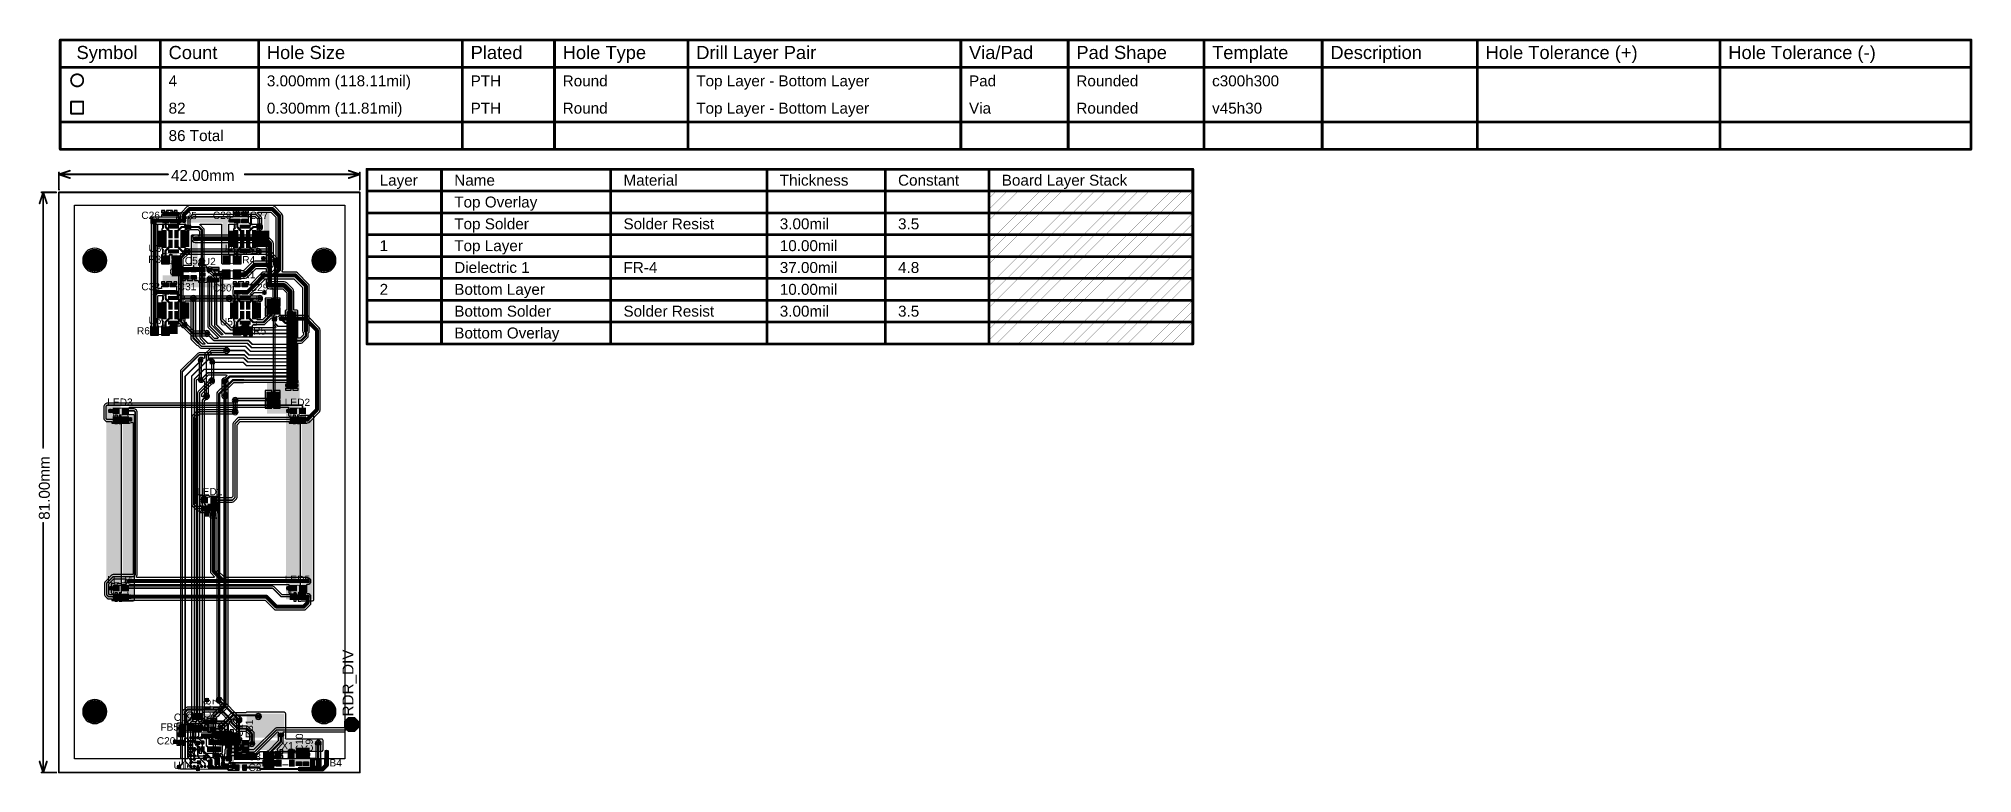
# Model space of a CAD drawing. Header units: millimetres. Extents: x -0.3 to 10.3, y -0.3 to 3.7.
import ezdxf

# ---------------------------------------------------------------- set-up
doc = ezdxf.new("R2010")
doc.units = ezdxf.units.MM
doc.header["$MEASUREMENT"] = 0
for name, color, linetype in [('BottomLayer', 5, 'Continuous'), ('BottomPaste', 16, 'Continuous'), ('BottomSolder', 6, 'Continuous'), ('DrillDrawing', 1, 'Continuous'), ('Mechanical1', 6, 'Continuous'), ('Mechanical2', 216, 'Continuous'), ('Mechanical3', 76, 'Continuous'), ('MultiLayer', 9, 'Continuous'), ('PadHoleLayer', 156, 'Continuous'), ('TopLayer', 1, 'Continuous'), ('TopOverlay', 2, 'Continuous'), ('TopPaste', 8, 'Continuous'), ('TopSolder', 216, 'Continuous'), ('ViaHoleLayer', 16, 'Continuous')]:
    doc.layers.add(name, color=color, linetype=linetype)
doc.styles.add('Arial', font='', dxfattribs={"height": 0.2})
doc.styles.get('Arial').set_extended_font_data('Arial')

msp = doc.modelspace()

# ---------------------------------------------------------------- texts
at = {"layer": 'DrillDrawing', "style": 'Arial'}
for s, height, p in [('Symbol', 0.072, (-0.1, 3.587)), ('Count', 0.072, (0.406, 3.587)), ('Hole Size', 0.072, (0.946, 3.587)), ('Plated', 0.072, (2.066, 3.587)), ('Hole Type', 0.072, (2.572, 3.587)), ('Drill Layer Pair', 0.072, (3.306, 3.587)), ('Via/Pad', 0.072, (4.805, 3.587)), ('Pad Shape', 0.072, (5.395, 3.587)), ('Template', 0.072, (6.141, 3.587)), ('Description', 0.072, (6.791, 3.587)), ('Hole Tolerance (+)', 0.072, (7.644, 3.587)), ('Hole Tolerance (-)', 0.072, (8.978, 3.587)), ('4', 0.06, (0.406, 3.437)), ('3.000mm (118.11mil)', 0.06, (0.946, 3.437)), ('PTH', 0.06, (2.066, 3.437)), ('Round', 0.06, (2.572, 3.437)), ('Top Layer - Bottom Layer', 0.06, (3.306, 3.437)), ('Pad', 0.06, (4.805, 3.437)), ('Rounded', 0.06, (5.395, 3.437)), ('c300h300', 0.06, (6.141, 3.437)), ('82', 0.06, (0.406, 3.287)), ('0.300mm (11.81mil)', 0.06, (0.946, 3.287)), ('PTH', 0.06, (2.066, 3.287)), ('Round', 0.06, (2.572, 3.287)), ('Top Layer - Bottom Layer', 0.06, (3.306, 3.287)), ('Via', 0.06, (4.805, 3.287)), ('Rounded', 0.06, (5.395, 3.287)), ('v45h30', 0.06, (6.141, 3.287)), ('86 Total', 0.06, (0.406, 3.136))]:
    msp.add_text(s, height=height, dxfattribs=at).set_placement(p)
at = {"layer": 'Mechanical1', "style": 'Arial'}
msp.add_text('42.00mm', height=0.06, dxfattribs=at).set_placement((0.419, 2.917))
msp.add_text('81.00mm', height=0.06, rotation=90, dxfattribs=at).set_placement((-0.247, 1.054))
at = {"layer": 'Mechanical3', "style": 'Arial'}
for s, p in [('Layer', (1.566, 2.891)), ('Name', (1.976, 2.891)), ('Material', (2.906, 2.891)), ('Thickness', (3.765, 2.891)), ('Constant', (4.415, 2.891)), ('Board Layer Stack', (4.985, 2.891)), ('Top Overlay', (1.976, 2.771)), ('Top Solder', (1.976, 2.651)), ('Solder Resist', (2.906, 2.651)), ('3.00mil', (3.765, 2.651)), ('3.5', (4.415, 2.651)), ('1', (1.566, 2.531)), ('Top Layer', (1.976, 2.531)), ('10.00mil', (3.765, 2.531)), ('Dielectric 1', (1.976, 2.411)), ('FR-4', (2.906, 2.411)), ('37.00mil', (3.765, 2.411)), ('4.8', (4.415, 2.411)), ('2', (1.566, 2.291)), ('Bottom Layer', (1.976, 2.291)), ('10.00mil', (3.765, 2.291)), ('Bottom Solder', (1.976, 2.171)), ('Solder Resist', (2.906, 2.171)), ('3.00mil', (3.765, 2.171)), ('3.5', (4.415, 2.171)), ('Bottom Overlay', (1.976, 2.051))]:
    msp.add_text(s, height=0.06, dxfattribs=at).set_placement(p)
at = {"layer": 'TopOverlay', "style": 'Arial'}
for s, p in [('C26', (0.256, 2.708)), ('C25', (0.459, 2.707)), ('C28', (0.649, 2.708)), ('C27', (0.851, 2.708)), ('U3', (0.295, 2.527)), ('U4', (0.689, 2.527)), ('R3', (0.294, 2.466)), ('C5', (0.495, 2.459)), ('U2', (0.594, 2.454)), ('R4', (0.811, 2.464)), ('C32', (0.256, 2.316)), ('C6', (0.41, 2.398)), ('C31', (0.456, 2.316)), ('C30', (0.65, 2.309)), ('R1', (0.812, 2.382)), ('C29', (0.852, 2.312)), ('U6', (0.295, 2.13)), ('U5', (0.688, 2.123)), ('R6', (0.232, 2.073)), ('R5', (0.871, 2.072)), ('LED3', (0.069, 1.681)), ('LED2', (1.044, 1.68)), ('LED1', (0.562, 1.189)), ('LED4', (0.069, 0.706)), ('LED5', (1.044, 0.707)), ('FB5', (0.361, -0.105)), ('C19', (0.435, -0.051)), ('C20', (0.341, -0.181)), ('X1', (1.026, -0.208)), ('U1', (0.433, -0.316)), ('C3', (0.842, -0.268)), ('C2', (0.845, -0.327)), ('R2', (0.921, -0.257)), ('FB4', (1.256, -0.302))]:
    msp.add_text(s, height=0.04, dxfattribs=at).set_placement(p)
for s, height, p in [('RDR_DIV', 0.06, (1.422, -0.027)), ('C18', 0.04, (0.637, -0.036)), ('C17', 0.04, (0.689, -0.034)), ('C1', 0.04, (0.814, -0.141)), ('FB1', 0.04, (0.87, -0.146)), ('C10', 0.04, (1.145, -0.223)), ('C9', 0.04, (1.199, -0.222))]:
    msp.add_text(s, height=height, rotation=90, dxfattribs=at).set_placement(p)

# ---------------------------------------------------------------- blocks, each defined once
blk = doc.blocks.new('AFC01_S20FCC_00_B_1')
at = {"layer": 'BottomLayer'}
for points in [[(-0.215, 0.021), (-0.293, 0.021), (-0.293, 0.084), (-0.215, 0.084)], [(0.215, 0.084), (0.293, 0.084), (0.293, 0.021), (0.215, 0.021)], [(-0.181, -0.078), (-0.193, -0.078), (-0.193, -0.027), (-0.181, -0.027)], [(-0.161, -0.078), (-0.173, -0.078), (-0.173, -0.027), (-0.161, -0.027)], [(-0.142, -0.078), (-0.154, -0.078), (-0.154, -0.027), (-0.142, -0.027)], [(-0.122, -0.078), (-0.134, -0.078), (-0.134, -0.027), (-0.122, -0.027)], [(-0.102, -0.078), (-0.114, -0.078), (-0.114, -0.027), (-0.102, -0.027)], [(-0.083, -0.078), (-0.094, -0.078), (-0.094, -0.027), (-0.083, -0.027)], [(-0.063, -0.078), (-0.075, -0.078), (-0.075, -0.027), (-0.063, -0.027)], [(-0.043, -0.078), (-0.055, -0.078), (-0.055, -0.027), (-0.043, -0.027)], [(-0.024, -0.078), (-0.035, -0.078), (-0.035, -0.027), (-0.024, -0.027)], [(-0.004, -0.078), (-0.016, -0.078), (-0.016, -0.027), (-0.004, -0.027)], [(0.016, -0.078), (0.004, -0.078), (0.004, -0.027), (0.016, -0.027)], [(0.035, -0.078), (0.024, -0.078), (0.024, -0.027), (0.035, -0.027)], [(0.055, -0.078), (0.043, -0.078), (0.043, -0.027), (0.055, -0.027)], [(0.075, -0.078), (0.063, -0.078), (0.063, -0.027), (0.075, -0.027)], [(0.094, -0.078), (0.083, -0.078), (0.083, -0.027), (0.094, -0.027)], [(0.114, -0.078), (0.102, -0.078), (0.102, -0.027), (0.114, -0.027)], [(0.134, -0.078), (0.122, -0.078), (0.122, -0.027), (0.134, -0.027)], [(0.154, -0.078), (0.142, -0.078), (0.142, -0.027), (0.154, -0.027)], [(0.173, -0.078), (0.161, -0.078), (0.161, -0.027), (0.173, -0.027)], [(0.193, -0.078), (0.181, -0.078), (0.181, -0.027), (0.193, -0.027)]]:
    blk.add_hatch(color=5, dxfattribs=at).paths.add_polyline_path(points)
at = {"layer": 'BottomPaste'}
for points in [[(-0.215, 0.021), (-0.293, 0.021), (-0.293, 0.084), (-0.215, 0.084)], [(0.215, 0.084), (0.293, 0.084), (0.293, 0.021), (0.215, 0.021)], [(-0.181, -0.078), (-0.193, -0.078), (-0.193, -0.027), (-0.181, -0.027)], [(-0.161, -0.078), (-0.173, -0.078), (-0.173, -0.027), (-0.161, -0.027)], [(-0.142, -0.078), (-0.154, -0.078), (-0.154, -0.027), (-0.142, -0.027)], [(-0.122, -0.078), (-0.134, -0.078), (-0.134, -0.027), (-0.122, -0.027)], [(-0.102, -0.078), (-0.114, -0.078), (-0.114, -0.027), (-0.102, -0.027)], [(-0.083, -0.078), (-0.094, -0.078), (-0.094, -0.027), (-0.083, -0.027)], [(-0.063, -0.078), (-0.075, -0.078), (-0.075, -0.027), (-0.063, -0.027)], [(-0.043, -0.078), (-0.055, -0.078), (-0.055, -0.027), (-0.043, -0.027)], [(-0.024, -0.078), (-0.035, -0.078), (-0.035, -0.027), (-0.024, -0.027)], [(-0.004, -0.078), (-0.016, -0.078), (-0.016, -0.027), (-0.004, -0.027)], [(0.016, -0.078), (0.004, -0.078), (0.004, -0.027), (0.016, -0.027)], [(0.035, -0.078), (0.024, -0.078), (0.024, -0.027), (0.035, -0.027)], [(0.055, -0.078), (0.043, -0.078), (0.043, -0.027), (0.055, -0.027)], [(0.075, -0.078), (0.063, -0.078), (0.063, -0.027), (0.075, -0.027)], [(0.094, -0.078), (0.083, -0.078), (0.083, -0.027), (0.094, -0.027)], [(0.114, -0.078), (0.102, -0.078), (0.102, -0.027), (0.114, -0.027)], [(0.134, -0.078), (0.122, -0.078), (0.122, -0.027), (0.134, -0.027)], [(0.154, -0.078), (0.142, -0.078), (0.142, -0.027), (0.154, -0.027)], [(0.173, -0.078), (0.161, -0.078), (0.161, -0.027), (0.173, -0.027)], [(0.193, -0.078), (0.181, -0.078), (0.181, -0.027), (0.193, -0.027)]]:
    blk.add_hatch(color=16, dxfattribs=at).paths.add_polyline_path(points)
at = {"layer": 'BottomSolder'}
for points in [[(-0.211, 0.017), (-0.297, 0.017), (-0.297, 0.088), (-0.211, 0.088)], [(0.211, 0.088), (0.297, 0.088), (0.297, 0.017), (0.211, 0.017)], [(-0.177, -0.082), (-0.197, -0.082), (-0.197, -0.023), (-0.177, -0.023)], [(-0.157, -0.082), (-0.177, -0.082), (-0.177, -0.023), (-0.157, -0.023)], [(-0.138, -0.082), (-0.158, -0.082), (-0.158, -0.023), (-0.138, -0.023)], [(-0.118, -0.082), (-0.138, -0.082), (-0.138, -0.023), (-0.118, -0.023)], [(-0.098, -0.082), (-0.118, -0.082), (-0.118, -0.023), (-0.098, -0.023)], [(-0.079, -0.082), (-0.098, -0.082), (-0.098, -0.023), (-0.079, -0.023)], [(-0.059, -0.082), (-0.079, -0.082), (-0.079, -0.023), (-0.059, -0.023)], [(-0.039, -0.082), (-0.059, -0.082), (-0.059, -0.023), (-0.039, -0.023)], [(-0.02, -0.082), (-0.039, -0.082), (-0.039, -0.023), (-0.02, -0.023)], [(0, -0.082), (-0.02, -0.082), (-0.02, -0.023), (0, -0.023)], [(0.02, -0.082), (0, -0.082), (0, -0.023), (0.02, -0.023)], [(0.039, -0.082), (0.02, -0.082), (0.02, -0.023), (0.039, -0.023)], [(0.059, -0.082), (0.039, -0.082), (0.039, -0.023), (0.059, -0.023)], [(0.079, -0.082), (0.059, -0.082), (0.059, -0.023), (0.079, -0.023)], [(0.098, -0.082), (0.079, -0.082), (0.079, -0.023), (0.098, -0.023)], [(0.118, -0.082), (0.098, -0.082), (0.098, -0.023), (0.118, -0.023)], [(0.138, -0.082), (0.118, -0.082), (0.118, -0.023), (0.138, -0.023)], [(0.158, -0.082), (0.138, -0.082), (0.138, -0.023), (0.158, -0.023)], [(0.177, -0.082), (0.157, -0.082), (0.157, -0.023), (0.177, -0.023)], [(0.197, -0.082), (0.177, -0.082), (0.177, -0.023), (0.197, -0.023)]]:
    blk.add_hatch(color=6, dxfattribs=at).paths.add_polyline_path(points)
blk = doc.blocks.new('SK6812_EC20_2')
at = {"layer": 'TopLayer'}
for points in [[(-0.041, 0.037), (-0.01, 0.037), (-0.01, 0.01), (-0.041, 0.01)], [(0.01, 0.037), (0.041, 0.037), (0.041, 0.01), (0.01, 0.01)], [(-0.041, -0.01), (-0.01, -0.01), (-0.01, -0.037), (-0.041, -0.037)], [(0.01, -0.01), (0.041, -0.01), (0.041, -0.037), (0.01, -0.037)]]:
    blk.add_hatch(color=1, dxfattribs=at).paths.add_polyline_path(points)
at = {"layer": 'TopPaste'}
for points in [[(-0.041, 0.037), (-0.01, 0.037), (-0.01, 0.01), (-0.041, 0.01)], [(0.01, 0.037), (0.041, 0.037), (0.041, 0.01), (0.01, 0.01)], [(-0.041, -0.01), (-0.01, -0.01), (-0.01, -0.037), (-0.041, -0.037)], [(0.01, -0.01), (0.041, -0.01), (0.041, -0.037), (0.01, -0.037)]]:
    blk.add_hatch(color=8, dxfattribs=at).paths.add_polyline_path(points)
at = {"layer": 'TopSolder'}
for points in [[(-0.045, 0.041), (-0.006, 0.041), (-0.006, 0.006), (-0.045, 0.006)], [(0.006, 0.041), (0.045, 0.041), (0.045, 0.006), (0.006, 0.006)], [(-0.045, -0.006), (-0.006, -0.006), (-0.006, -0.041), (-0.045, -0.041)], [(0.006, -0.006), (0.045, -0.006), (0.045, -0.041), (0.006, -0.041)]]:
    blk.add_hatch(color=216, dxfattribs=at).paths.add_polyline_path(points)
at = {"layer": 'TopOverlay', "const_width": 0.005}
for points in [[(-0.039, -0.003), (-0.039, 0.003)], [(-0.003, 0.039), (0.003, 0.039)], [(0.039, -0.003), (0.039, 0.003)], [(-0.003, -0.039), (0.003, -0.039)], [(0.048, -0.024), (0.053, -0.019)], [(0.048, -0.024), (0.053, -0.029)], [(0.053, -0.029), (0.053, -0.019)]]:
    blk.add_lwpolyline(points, dxfattribs=at)
at = {"layer": 'TopOverlay', "const_width": 0.0025}
for points in [[(-0.041, 0.003, 1), (-0.038, 0.003, 1)], [(-0.005, 0.039, 1), (-0.002, 0.039, 1)], [(0.002, 0.039, 1), (0.004, 0.039, 1)], [(0.038, 0.003, 1), (0.041, 0.003, 1)], [(-0.041, -0.003, 1), (-0.038, -0.003, 1)], [(-0.005, -0.039, 1), (-0.002, -0.039, 1)], [(0.002, -0.039, 1), (0.004, -0.039, 1)], [(0.038, -0.003, 1), (0.041, -0.003, 1)], [(0.047, -0.024, 1), (0.049, -0.024, 1)], [(0.047, -0.024, 1), (0.049, -0.024, 1)], [(0.052, -0.019, 1), (0.054, -0.019, 1)], [(0.052, -0.019, 1), (0.054, -0.019, 1)], [(0.052, -0.029, 1), (0.054, -0.029, 1)], [(0.052, -0.029, 1), (0.054, -0.029, 1)]]:
    blk.add_lwpolyline(points, format="xyb", close=True, dxfattribs=at)
blk = doc.blocks.new('SK6812_EC20_3')
at = {"layer": 'TopLayer'}
for points in [[(-0.041, 0.037), (-0.01, 0.037), (-0.01, 0.01), (-0.041, 0.01)], [(0.01, 0.037), (0.041, 0.037), (0.041, 0.01), (0.01, 0.01)], [(-0.041, -0.01), (-0.01, -0.01), (-0.01, -0.037), (-0.041, -0.037)], [(0.01, -0.01), (0.041, -0.01), (0.041, -0.037), (0.01, -0.037)]]:
    blk.add_hatch(color=1, dxfattribs=at).paths.add_polyline_path(points)
at = {"layer": 'TopPaste'}
for points in [[(-0.041, 0.037), (-0.01, 0.037), (-0.01, 0.01), (-0.041, 0.01)], [(0.01, 0.037), (0.041, 0.037), (0.041, 0.01), (0.01, 0.01)], [(-0.041, -0.01), (-0.01, -0.01), (-0.01, -0.037), (-0.041, -0.037)], [(0.01, -0.01), (0.041, -0.01), (0.041, -0.037), (0.01, -0.037)]]:
    blk.add_hatch(color=8, dxfattribs=at).paths.add_polyline_path(points)
at = {"layer": 'TopSolder'}
for points in [[(-0.045, 0.041), (-0.006, 0.041), (-0.006, 0.006), (-0.045, 0.006)], [(0.006, 0.041), (0.045, 0.041), (0.045, 0.006), (0.006, 0.006)], [(-0.045, -0.006), (-0.006, -0.006), (-0.006, -0.041), (-0.045, -0.041)], [(0.006, -0.006), (0.045, -0.006), (0.045, -0.041), (0.006, -0.041)]]:
    blk.add_hatch(color=216, dxfattribs=at).paths.add_polyline_path(points)
at = {"layer": 'TopOverlay', "const_width": 0.005}
for points in [[(-0.039, -0.003), (-0.039, 0.003)], [(-0.003, 0.039), (0.003, 0.039)], [(0.039, -0.003), (0.039, 0.003)], [(-0.003, -0.039), (0.003, -0.039)], [(0.048, -0.024), (0.053, -0.019)], [(0.048, -0.024), (0.053, -0.029)], [(0.053, -0.029), (0.053, -0.019)]]:
    blk.add_lwpolyline(points, dxfattribs=at)
at = {"layer": 'TopOverlay', "const_width": 0.0025}
for points in [[(-0.041, 0.003, 1), (-0.038, 0.003, 1)], [(-0.005, 0.039, 1), (-0.002, 0.039, 1)], [(0.002, 0.039, 1), (0.004, 0.039, 1)], [(0.038, 0.003, 1), (0.041, 0.003, 1)], [(-0.041, -0.003, 1), (-0.038, -0.003, 1)], [(-0.005, -0.039, 1), (-0.002, -0.039, 1)], [(0.002, -0.039, 1), (0.004, -0.039, 1)], [(0.038, -0.003, 1), (0.041, -0.003, 1)], [(0.047, -0.024, 1), (0.049, -0.024, 1)], [(0.047, -0.024, 1), (0.049, -0.024, 1)], [(0.052, -0.019, 1), (0.054, -0.019, 1)], [(0.052, -0.019, 1), (0.054, -0.019, 1)], [(0.052, -0.029, 1), (0.054, -0.029, 1)], [(0.052, -0.029, 1), (0.054, -0.029, 1)]]:
    blk.add_lwpolyline(points, format="xyb", close=True, dxfattribs=at)
blk = doc.blocks.new('SK6812_EC20_4')
at = {"layer": 'TopLayer'}
for points in [[(-0.041, 0.037), (-0.01, 0.037), (-0.01, 0.01), (-0.041, 0.01)], [(0.01, 0.037), (0.041, 0.037), (0.041, 0.01), (0.01, 0.01)], [(-0.041, -0.01), (-0.01, -0.01), (-0.01, -0.037), (-0.041, -0.037)], [(0.01, -0.01), (0.041, -0.01), (0.041, -0.037), (0.01, -0.037)]]:
    blk.add_hatch(color=1, dxfattribs=at).paths.add_polyline_path(points)
at = {"layer": 'TopPaste'}
for points in [[(-0.041, 0.037), (-0.01, 0.037), (-0.01, 0.01), (-0.041, 0.01)], [(0.01, 0.037), (0.041, 0.037), (0.041, 0.01), (0.01, 0.01)], [(-0.041, -0.01), (-0.01, -0.01), (-0.01, -0.037), (-0.041, -0.037)], [(0.01, -0.01), (0.041, -0.01), (0.041, -0.037), (0.01, -0.037)]]:
    blk.add_hatch(color=8, dxfattribs=at).paths.add_polyline_path(points)
at = {"layer": 'TopSolder'}
for points in [[(-0.045, 0.041), (-0.006, 0.041), (-0.006, 0.006), (-0.045, 0.006)], [(0.006, 0.041), (0.045, 0.041), (0.045, 0.006), (0.006, 0.006)], [(-0.045, -0.006), (-0.006, -0.006), (-0.006, -0.041), (-0.045, -0.041)], [(0.006, -0.006), (0.045, -0.006), (0.045, -0.041), (0.006, -0.041)]]:
    blk.add_hatch(color=216, dxfattribs=at).paths.add_polyline_path(points)
at = {"layer": 'TopOverlay', "const_width": 0.005}
for points in [[(-0.039, -0.003), (-0.039, 0.003)], [(-0.003, 0.039), (0.003, 0.039)], [(0.039, -0.003), (0.039, 0.003)], [(-0.003, -0.039), (0.003, -0.039)], [(0.048, -0.024), (0.053, -0.019)], [(0.048, -0.024), (0.053, -0.029)], [(0.053, -0.029), (0.053, -0.019)]]:
    blk.add_lwpolyline(points, dxfattribs=at)
at = {"layer": 'TopOverlay', "const_width": 0.0025}
for points in [[(-0.041, 0.003, 1), (-0.038, 0.003, 1)], [(-0.005, 0.039, 1), (-0.002, 0.039, 1)], [(0.002, 0.039, 1), (0.004, 0.039, 1)], [(0.038, 0.003, 1), (0.041, 0.003, 1)], [(-0.041, -0.003, 1), (-0.038, -0.003, 1)], [(-0.005, -0.039, 1), (-0.002, -0.039, 1)], [(0.002, -0.039, 1), (0.004, -0.039, 1)], [(0.038, -0.003, 1), (0.041, -0.003, 1)], [(0.047, -0.024, 1), (0.049, -0.024, 1)], [(0.047, -0.024, 1), (0.049, -0.024, 1)], [(0.052, -0.019, 1), (0.054, -0.019, 1)], [(0.052, -0.019, 1), (0.054, -0.019, 1)], [(0.052, -0.029, 1), (0.054, -0.029, 1)], [(0.052, -0.029, 1), (0.054, -0.029, 1)]]:
    blk.add_lwpolyline(points, format="xyb", close=True, dxfattribs=at)
blk = doc.blocks.new('SK6812_EC20_5')
at = {"layer": 'TopLayer'}
for points in [[(-0.041, 0.037), (-0.01, 0.037), (-0.01, 0.01), (-0.041, 0.01)], [(0.01, 0.037), (0.041, 0.037), (0.041, 0.01), (0.01, 0.01)], [(-0.041, -0.01), (-0.01, -0.01), (-0.01, -0.037), (-0.041, -0.037)], [(0.01, -0.01), (0.041, -0.01), (0.041, -0.037), (0.01, -0.037)]]:
    blk.add_hatch(color=1, dxfattribs=at).paths.add_polyline_path(points)
at = {"layer": 'TopPaste'}
for points in [[(-0.041, 0.037), (-0.01, 0.037), (-0.01, 0.01), (-0.041, 0.01)], [(0.01, 0.037), (0.041, 0.037), (0.041, 0.01), (0.01, 0.01)], [(-0.041, -0.01), (-0.01, -0.01), (-0.01, -0.037), (-0.041, -0.037)], [(0.01, -0.01), (0.041, -0.01), (0.041, -0.037), (0.01, -0.037)]]:
    blk.add_hatch(color=8, dxfattribs=at).paths.add_polyline_path(points)
at = {"layer": 'TopSolder'}
for points in [[(-0.045, 0.041), (-0.006, 0.041), (-0.006, 0.006), (-0.045, 0.006)], [(0.006, 0.041), (0.045, 0.041), (0.045, 0.006), (0.006, 0.006)], [(-0.045, -0.006), (-0.006, -0.006), (-0.006, -0.041), (-0.045, -0.041)], [(0.006, -0.006), (0.045, -0.006), (0.045, -0.041), (0.006, -0.041)]]:
    blk.add_hatch(color=216, dxfattribs=at).paths.add_polyline_path(points)
at = {"layer": 'TopOverlay', "const_width": 0.005}
for points in [[(-0.039, -0.003), (-0.039, 0.003)], [(-0.003, 0.039), (0.003, 0.039)], [(0.039, -0.003), (0.039, 0.003)], [(-0.003, -0.039), (0.003, -0.039)], [(0.048, -0.024), (0.053, -0.019)], [(0.048, -0.024), (0.053, -0.029)], [(0.053, -0.029), (0.053, -0.019)]]:
    blk.add_lwpolyline(points, dxfattribs=at)
at = {"layer": 'TopOverlay', "const_width": 0.0025}
for points in [[(-0.041, 0.003, 1), (-0.038, 0.003, 1)], [(-0.005, 0.039, 1), (-0.002, 0.039, 1)], [(0.002, 0.039, 1), (0.004, 0.039, 1)], [(0.038, 0.003, 1), (0.041, 0.003, 1)], [(-0.041, -0.003, 1), (-0.038, -0.003, 1)], [(-0.005, -0.039, 1), (-0.002, -0.039, 1)], [(0.002, -0.039, 1), (0.004, -0.039, 1)], [(0.038, -0.003, 1), (0.041, -0.003, 1)], [(0.047, -0.024, 1), (0.049, -0.024, 1)], [(0.047, -0.024, 1), (0.049, -0.024, 1)], [(0.052, -0.019, 1), (0.054, -0.019, 1)], [(0.052, -0.019, 1), (0.054, -0.019, 1)], [(0.052, -0.029, 1), (0.054, -0.029, 1)], [(0.052, -0.029, 1), (0.054, -0.029, 1)]]:
    blk.add_lwpolyline(points, format="xyb", close=True, dxfattribs=at)
blk = doc.blocks.new('C___0402_B_6')
at = {"layer": 'BottomLayer'}
for points in [[(-0.009, 0.013), (-0.009, -0.013), (-0.028, -0.013), (-0.028, 0.013)], [(0.028, 0.013), (0.028, -0.013), (0.009, -0.013), (0.009, 0.013)]]:
    blk.add_hatch(color=5, dxfattribs=at).paths.add_polyline_path(points)
at = {"layer": 'BottomPaste'}
for points in [[(-0.009, 0.013), (-0.009, -0.013), (-0.028, -0.013), (-0.028, 0.013)], [(0.028, 0.013), (0.028, -0.013), (0.009, -0.013), (0.009, 0.013)]]:
    blk.add_hatch(color=16, dxfattribs=at).paths.add_polyline_path(points)
at = {"layer": 'BottomSolder'}
for points in [[(-0.007, 0.015), (-0.007, -0.015), (-0.03, -0.015), (-0.03, 0.015)], [(0.03, 0.015), (0.03, -0.015), (0.007, -0.015), (0.007, 0.015)]]:
    blk.add_hatch(color=6, dxfattribs=at).paths.add_polyline_path(points)
blk = doc.blocks.new('C___0402_B_7')
at = {"layer": 'BottomLayer'}
for points in [[(-0.009, 0.013), (-0.009, -0.013), (-0.028, -0.013), (-0.028, 0.013)], [(0.028, 0.013), (0.028, -0.013), (0.009, -0.013), (0.009, 0.013)]]:
    blk.add_hatch(color=5, dxfattribs=at).paths.add_polyline_path(points)
at = {"layer": 'BottomPaste'}
for points in [[(-0.009, 0.013), (-0.009, -0.013), (-0.028, -0.013), (-0.028, 0.013)], [(0.028, 0.013), (0.028, -0.013), (0.009, -0.013), (0.009, 0.013)]]:
    blk.add_hatch(color=16, dxfattribs=at).paths.add_polyline_path(points)
at = {"layer": 'BottomSolder'}
for points in [[(-0.007, 0.015), (-0.007, -0.015), (-0.03, -0.015), (-0.03, 0.015)], [(0.03, 0.015), (0.03, -0.015), (0.007, -0.015), (0.007, 0.015)]]:
    blk.add_hatch(color=6, dxfattribs=at).paths.add_polyline_path(points)
blk = doc.blocks.new('C___0402_B_8')
at = {"layer": 'BottomLayer'}
for points in [[(-0.009, 0.013), (-0.009, -0.013), (-0.028, -0.013), (-0.028, 0.013)], [(0.028, 0.013), (0.028, -0.013), (0.009, -0.013), (0.009, 0.013)]]:
    blk.add_hatch(color=5, dxfattribs=at).paths.add_polyline_path(points)
at = {"layer": 'BottomPaste'}
for points in [[(-0.009, 0.013), (-0.009, -0.013), (-0.028, -0.013), (-0.028, 0.013)], [(0.028, 0.013), (0.028, -0.013), (0.009, -0.013), (0.009, 0.013)]]:
    blk.add_hatch(color=16, dxfattribs=at).paths.add_polyline_path(points)
at = {"layer": 'BottomSolder'}
for points in [[(-0.007, 0.015), (-0.007, -0.015), (-0.03, -0.015), (-0.03, 0.015)], [(0.03, 0.015), (0.03, -0.015), (0.007, -0.015), (0.007, 0.015)]]:
    blk.add_hatch(color=6, dxfattribs=at).paths.add_polyline_path(points)
blk = doc.blocks.new('C___0402_B_9')
at = {"layer": 'BottomLayer'}
for points in [[(-0.009, 0.013), (-0.009, -0.013), (-0.028, -0.013), (-0.028, 0.013)], [(0.028, 0.013), (0.028, -0.013), (0.009, -0.013), (0.009, 0.013)]]:
    blk.add_hatch(color=5, dxfattribs=at).paths.add_polyline_path(points)
at = {"layer": 'BottomPaste'}
for points in [[(-0.009, 0.013), (-0.009, -0.013), (-0.028, -0.013), (-0.028, 0.013)], [(0.028, 0.013), (0.028, -0.013), (0.009, -0.013), (0.009, 0.013)]]:
    blk.add_hatch(color=16, dxfattribs=at).paths.add_polyline_path(points)
at = {"layer": 'BottomSolder'}
for points in [[(-0.007, 0.015), (-0.007, -0.015), (-0.03, -0.015), (-0.03, 0.015)], [(0.03, 0.015), (0.03, -0.015), (0.007, -0.015), (0.007, 0.015)]]:
    blk.add_hatch(color=6, dxfattribs=at).paths.add_polyline_path(points)
blk = doc.blocks.new('KC2016K_10')
at = {"layer": 'TopLayer'}
for points in [[(-0.047, 0.039), (-0.024, 0.039), (-0.024, 0.008), (-0.047, 0.008)], [(0.024, 0.039), (0.047, 0.039), (0.047, 0.008), (0.024, 0.008)], [(-0.047, -0.008), (-0.024, -0.008), (-0.024, -0.039), (-0.047, -0.039)], [(0.024, -0.008), (0.047, -0.008), (0.047, -0.039), (0.024, -0.039)]]:
    blk.add_hatch(color=1, dxfattribs=at).paths.add_polyline_path(points)
at = {"layer": 'TopPaste'}
for points in [[(-0.047, 0.039), (-0.024, 0.039), (-0.024, 0.008), (-0.047, 0.008)], [(0.024, 0.039), (0.047, 0.039), (0.047, 0.008), (0.024, 0.008)], [(-0.047, -0.008), (-0.024, -0.008), (-0.024, -0.039), (-0.047, -0.039)], [(0.024, -0.008), (0.047, -0.008), (0.047, -0.039), (0.024, -0.039)]]:
    blk.add_hatch(color=8, dxfattribs=at).paths.add_polyline_path(points)
at = {"layer": 'TopSolder'}
for points in [[(-0.051, 0.043), (-0.02, 0.043), (-0.02, 0.004), (-0.051, 0.004)], [(0.02, 0.043), (0.051, 0.043), (0.051, 0.004), (0.02, 0.004)], [(-0.051, -0.004), (-0.02, -0.004), (-0.02, -0.043), (-0.051, -0.043)], [(0.02, -0.004), (0.051, -0.004), (0.051, -0.043), (0.02, -0.043)]]:
    blk.add_hatch(color=216, dxfattribs=at).paths.add_polyline_path(points)
at = {"layer": 'TopOverlay', "const_width": 0.005}
for points in [[(-0.041, 0.002), (-0.041, -0.002)], [(0.015, 0.033), (-0.015, 0.033)], [(0.041, 0.002), (0.041, -0.002)], [(0.015, -0.033), (-0.015, -0.033)]]:
    blk.add_lwpolyline(points, dxfattribs=at)
at = {"layer": 'TopOverlay', "const_width": 0.0025}
for points in [[(-0.042, 0.002, 1), (-0.04, 0.002, 1)], [(-0.042, -0.002, 1), (-0.04, -0.002, 1)], [(-0.016, 0.033, 1), (-0.014, 0.033, 1)], [(0.014, 0.033, 1), (0.016, 0.033, 1)], [(0.04, 0.002, 1), (0.042, 0.002, 1)], [(0.04, -0.002, 1), (0.042, -0.002, 1)], [(-0.016, -0.033, 1), (-0.014, -0.033, 1)], [(0.014, -0.033, 1), (0.016, -0.033, 1)]]:
    blk.add_lwpolyline(points, format="xyb", close=True, dxfattribs=at)
blk = doc.blocks.new('MP34DT06JTR_11')
at = {"layer": 'TopLayer'}
for points in [[(-0.055, 0.045), (-0.041, 0.045), (-0.041, -0.045), (-0.055, -0.045)], [(-0.026, 0.075), (0.026, 0.075), (0.026, 0.061), (-0.026, 0.061)], [(-0.025, 0.045), (-0.009, 0.045), (-0.009, 0.008), (-0.025, 0.008)], [(0.009, 0.045), (0.025, 0.045), (0.025, 0.008), (0.009, 0.008)], [(0.041, 0.045), (0.055, 0.045), (0.055, -0.045), (0.041, -0.045)], [(-0.026, -0.061), (0.026, -0.061), (0.026, -0.075), (-0.026, -0.075)], [(-0.025, -0.008), (-0.009, -0.008), (-0.009, -0.045), (-0.025, -0.045)], [(0.009, -0.008), (0.025, -0.008), (0.025, -0.045), (0.009, -0.045)]]:
    blk.add_hatch(color=1, dxfattribs=at).paths.add_polyline_path(points)
at = {"layer": 'TopPaste'}
for points in [[(-0.055, 0.045), (-0.041, 0.045), (-0.041, -0.045), (-0.055, -0.045)], [(-0.026, 0.075), (0.026, 0.075), (0.026, 0.061), (-0.026, 0.061)], [(-0.025, 0.045), (-0.009, 0.045), (-0.009, 0.008), (-0.025, 0.008)], [(0.009, 0.045), (0.025, 0.045), (0.025, 0.008), (0.009, 0.008)], [(0.041, 0.045), (0.055, 0.045), (0.055, -0.045), (0.041, -0.045)], [(-0.026, -0.061), (0.026, -0.061), (0.026, -0.075), (-0.026, -0.075)], [(-0.025, -0.008), (-0.009, -0.008), (-0.009, -0.045), (-0.025, -0.045)], [(0.009, -0.008), (0.025, -0.008), (0.025, -0.045), (0.009, -0.045)]]:
    blk.add_hatch(color=8, dxfattribs=at).paths.add_polyline_path(points)
at = {"layer": 'TopSolder'}
for points in [[(-0.059, 0.049), (-0.037, 0.049), (-0.037, -0.049), (-0.059, -0.049)], [(-0.03, 0.079), (0.03, 0.079), (0.03, 0.057), (-0.03, 0.057)], [(-0.029, 0.049), (-0.005, 0.049), (-0.005, 0.004), (-0.029, 0.004)], [(0.005, 0.049), (0.029, 0.049), (0.029, 0.004), (0.005, 0.004)], [(0.037, 0.049), (0.059, 0.049), (0.059, -0.049), (0.037, -0.049)], [(-0.03, -0.057), (0.03, -0.057), (0.03, -0.079), (-0.03, -0.079)], [(-0.029, -0.004), (-0.005, -0.004), (-0.005, -0.049), (-0.029, -0.049)], [(0.005, -0.004), (0.029, -0.004), (0.029, -0.049), (0.005, -0.049)]]:
    blk.add_hatch(color=216, dxfattribs=at).paths.add_polyline_path(points)
at = {"layer": 'TopOverlay', "const_width": 0.005}
for points in [[(-0.04, 0.081), (-0.061, 0.081)], [(-0.061, 0.081), (-0.061, 0.06)], [(0.061, 0.081), (0.04, 0.081)], [(0.061, 0.081), (0.061, 0.06)], [(-0.061, -0.06), (-0.061, -0.081)], [(-0.04, -0.081), (-0.061, -0.081)], [(0.061, -0.081), (0.04, -0.081)], [(0.061, -0.06), (0.061, -0.081)], [(0.068, -0.029), (0.063, -0.034)], [(0.068, -0.039), (0.063, -0.034)], [(0.068, -0.029), (0.068, -0.039)]]:
    blk.add_lwpolyline(points, dxfattribs=at)
at = {"layer": 'TopOverlay', "const_width": 0.0025}
for points in [[(-0.062, 0.081, 1), (-0.06, 0.081, 1)], [(-0.062, 0.081, 1), (-0.06, 0.081, 1)], [(-0.062, 0.06, 1), (-0.06, 0.06, 1)], [(-0.042, 0.081, 1), (-0.039, 0.081, 1)], [(0.039, 0.081, 1), (0.042, 0.081, 1)], [(0.06, 0.081, 1), (0.062, 0.081, 1)], [(0.06, 0.081, 1), (0.062, 0.081, 1)], [(0.06, 0.06, 1), (0.062, 0.06, 1)], [(-0.062, -0.06, 1), (-0.06, -0.06, 1)], [(-0.062, -0.081, 1), (-0.06, -0.081, 1)], [(-0.062, -0.081, 1), (-0.06, -0.081, 1)], [(-0.042, -0.081, 1), (-0.039, -0.081, 1)], [(0.039, -0.081, 1), (0.042, -0.081, 1)], [(0.06, -0.06, 1), (0.062, -0.06, 1)], [(0.06, -0.081, 1), (0.062, -0.081, 1)], [(0.06, -0.081, 1), (0.062, -0.081, 1)], [(0.062, -0.034, 1), (0.065, -0.034, 1)], [(0.062, -0.034, 1), (0.065, -0.034, 1)], [(0.067, -0.029, 1), (0.07, -0.029, 1)], [(0.067, -0.029, 1), (0.07, -0.029, 1)], [(0.067, -0.039, 1), (0.07, -0.039, 1)], [(0.067, -0.039, 1), (0.07, -0.039, 1)]]:
    blk.add_lwpolyline(points, format="xyb", close=True, dxfattribs=at)
blk = doc.blocks.new('MP34DT06JTR_12')
at = {"layer": 'TopLayer'}
for points in [[(-0.055, 0.045), (-0.041, 0.045), (-0.041, -0.045), (-0.055, -0.045)], [(-0.026, 0.075), (0.026, 0.075), (0.026, 0.061), (-0.026, 0.061)], [(-0.025, 0.045), (-0.009, 0.045), (-0.009, 0.008), (-0.025, 0.008)], [(0.009, 0.045), (0.025, 0.045), (0.025, 0.008), (0.009, 0.008)], [(0.041, 0.045), (0.055, 0.045), (0.055, -0.045), (0.041, -0.045)], [(-0.026, -0.061), (0.026, -0.061), (0.026, -0.075), (-0.026, -0.075)], [(-0.025, -0.008), (-0.009, -0.008), (-0.009, -0.045), (-0.025, -0.045)], [(0.009, -0.008), (0.025, -0.008), (0.025, -0.045), (0.009, -0.045)]]:
    blk.add_hatch(color=1, dxfattribs=at).paths.add_polyline_path(points)
at = {"layer": 'TopPaste'}
for points in [[(-0.055, 0.045), (-0.041, 0.045), (-0.041, -0.045), (-0.055, -0.045)], [(-0.026, 0.075), (0.026, 0.075), (0.026, 0.061), (-0.026, 0.061)], [(-0.025, 0.045), (-0.009, 0.045), (-0.009, 0.008), (-0.025, 0.008)], [(0.009, 0.045), (0.025, 0.045), (0.025, 0.008), (0.009, 0.008)], [(0.041, 0.045), (0.055, 0.045), (0.055, -0.045), (0.041, -0.045)], [(-0.026, -0.061), (0.026, -0.061), (0.026, -0.075), (-0.026, -0.075)], [(-0.025, -0.008), (-0.009, -0.008), (-0.009, -0.045), (-0.025, -0.045)], [(0.009, -0.008), (0.025, -0.008), (0.025, -0.045), (0.009, -0.045)]]:
    blk.add_hatch(color=8, dxfattribs=at).paths.add_polyline_path(points)
at = {"layer": 'TopSolder'}
for points in [[(-0.059, 0.049), (-0.037, 0.049), (-0.037, -0.049), (-0.059, -0.049)], [(-0.03, 0.079), (0.03, 0.079), (0.03, 0.057), (-0.03, 0.057)], [(-0.029, 0.049), (-0.005, 0.049), (-0.005, 0.004), (-0.029, 0.004)], [(0.005, 0.049), (0.029, 0.049), (0.029, 0.004), (0.005, 0.004)], [(0.037, 0.049), (0.059, 0.049), (0.059, -0.049), (0.037, -0.049)], [(-0.03, -0.057), (0.03, -0.057), (0.03, -0.079), (-0.03, -0.079)], [(-0.029, -0.004), (-0.005, -0.004), (-0.005, -0.049), (-0.029, -0.049)], [(0.005, -0.004), (0.029, -0.004), (0.029, -0.049), (0.005, -0.049)]]:
    blk.add_hatch(color=216, dxfattribs=at).paths.add_polyline_path(points)
at = {"layer": 'TopOverlay', "const_width": 0.005}
for points in [[(-0.04, 0.081), (-0.061, 0.081)], [(-0.061, 0.081), (-0.061, 0.06)], [(0.061, 0.081), (0.04, 0.081)], [(0.061, 0.081), (0.061, 0.06)], [(-0.061, -0.06), (-0.061, -0.081)], [(-0.04, -0.081), (-0.061, -0.081)], [(0.061, -0.081), (0.04, -0.081)], [(0.061, -0.06), (0.061, -0.081)], [(0.068, -0.029), (0.063, -0.034)], [(0.068, -0.039), (0.063, -0.034)], [(0.068, -0.029), (0.068, -0.039)]]:
    blk.add_lwpolyline(points, dxfattribs=at)
at = {"layer": 'TopOverlay', "const_width": 0.0025}
for points in [[(-0.062, 0.081, 1), (-0.06, 0.081, 1)], [(-0.062, 0.081, 1), (-0.06, 0.081, 1)], [(-0.062, 0.06, 1), (-0.06, 0.06, 1)], [(-0.042, 0.081, 1), (-0.039, 0.081, 1)], [(0.039, 0.081, 1), (0.042, 0.081, 1)], [(0.06, 0.081, 1), (0.062, 0.081, 1)], [(0.06, 0.081, 1), (0.062, 0.081, 1)], [(0.06, 0.06, 1), (0.062, 0.06, 1)], [(-0.062, -0.06, 1), (-0.06, -0.06, 1)], [(-0.062, -0.081, 1), (-0.06, -0.081, 1)], [(-0.062, -0.081, 1), (-0.06, -0.081, 1)], [(-0.042, -0.081, 1), (-0.039, -0.081, 1)], [(0.039, -0.081, 1), (0.042, -0.081, 1)], [(0.06, -0.06, 1), (0.062, -0.06, 1)], [(0.06, -0.081, 1), (0.062, -0.081, 1)], [(0.06, -0.081, 1), (0.062, -0.081, 1)], [(0.062, -0.034, 1), (0.065, -0.034, 1)], [(0.062, -0.034, 1), (0.065, -0.034, 1)], [(0.067, -0.029, 1), (0.07, -0.029, 1)], [(0.067, -0.029, 1), (0.07, -0.029, 1)], [(0.067, -0.039, 1), (0.07, -0.039, 1)], [(0.067, -0.039, 1), (0.07, -0.039, 1)]]:
    blk.add_lwpolyline(points, format="xyb", close=True, dxfattribs=at)
blk = doc.blocks.new('MP34DT06JTR_13')
at = {"layer": 'TopLayer'}
for points in [[(-0.055, 0.045), (-0.041, 0.045), (-0.041, -0.045), (-0.055, -0.045)], [(-0.026, 0.075), (0.026, 0.075), (0.026, 0.061), (-0.026, 0.061)], [(-0.025, 0.045), (-0.009, 0.045), (-0.009, 0.008), (-0.025, 0.008)], [(0.009, 0.045), (0.025, 0.045), (0.025, 0.008), (0.009, 0.008)], [(0.041, 0.045), (0.055, 0.045), (0.055, -0.045), (0.041, -0.045)], [(-0.026, -0.061), (0.026, -0.061), (0.026, -0.075), (-0.026, -0.075)], [(-0.025, -0.008), (-0.009, -0.008), (-0.009, -0.045), (-0.025, -0.045)], [(0.009, -0.008), (0.025, -0.008), (0.025, -0.045), (0.009, -0.045)]]:
    blk.add_hatch(color=1, dxfattribs=at).paths.add_polyline_path(points)
at = {"layer": 'TopPaste'}
for points in [[(-0.055, 0.045), (-0.041, 0.045), (-0.041, -0.045), (-0.055, -0.045)], [(-0.026, 0.075), (0.026, 0.075), (0.026, 0.061), (-0.026, 0.061)], [(-0.025, 0.045), (-0.009, 0.045), (-0.009, 0.008), (-0.025, 0.008)], [(0.009, 0.045), (0.025, 0.045), (0.025, 0.008), (0.009, 0.008)], [(0.041, 0.045), (0.055, 0.045), (0.055, -0.045), (0.041, -0.045)], [(-0.026, -0.061), (0.026, -0.061), (0.026, -0.075), (-0.026, -0.075)], [(-0.025, -0.008), (-0.009, -0.008), (-0.009, -0.045), (-0.025, -0.045)], [(0.009, -0.008), (0.025, -0.008), (0.025, -0.045), (0.009, -0.045)]]:
    blk.add_hatch(color=8, dxfattribs=at).paths.add_polyline_path(points)
at = {"layer": 'TopSolder'}
for points in [[(-0.059, 0.049), (-0.037, 0.049), (-0.037, -0.049), (-0.059, -0.049)], [(-0.03, 0.079), (0.03, 0.079), (0.03, 0.057), (-0.03, 0.057)], [(-0.029, 0.049), (-0.005, 0.049), (-0.005, 0.004), (-0.029, 0.004)], [(0.005, 0.049), (0.029, 0.049), (0.029, 0.004), (0.005, 0.004)], [(0.037, 0.049), (0.059, 0.049), (0.059, -0.049), (0.037, -0.049)], [(-0.03, -0.057), (0.03, -0.057), (0.03, -0.079), (-0.03, -0.079)], [(-0.029, -0.004), (-0.005, -0.004), (-0.005, -0.049), (-0.029, -0.049)], [(0.005, -0.004), (0.029, -0.004), (0.029, -0.049), (0.005, -0.049)]]:
    blk.add_hatch(color=216, dxfattribs=at).paths.add_polyline_path(points)
at = {"layer": 'TopOverlay', "const_width": 0.005}
for points in [[(-0.04, 0.081), (-0.061, 0.081)], [(-0.061, 0.081), (-0.061, 0.06)], [(0.061, 0.081), (0.04, 0.081)], [(0.061, 0.081), (0.061, 0.06)], [(-0.061, -0.06), (-0.061, -0.081)], [(-0.04, -0.081), (-0.061, -0.081)], [(0.061, -0.081), (0.04, -0.081)], [(0.061, -0.06), (0.061, -0.081)], [(0.068, -0.029), (0.063, -0.034)], [(0.068, -0.039), (0.063, -0.034)], [(0.068, -0.029), (0.068, -0.039)]]:
    blk.add_lwpolyline(points, dxfattribs=at)
at = {"layer": 'TopOverlay', "const_width": 0.0025}
for points in [[(-0.062, 0.081, 1), (-0.06, 0.081, 1)], [(-0.062, 0.081, 1), (-0.06, 0.081, 1)], [(-0.062, 0.06, 1), (-0.06, 0.06, 1)], [(-0.042, 0.081, 1), (-0.039, 0.081, 1)], [(0.039, 0.081, 1), (0.042, 0.081, 1)], [(0.06, 0.081, 1), (0.062, 0.081, 1)], [(0.06, 0.081, 1), (0.062, 0.081, 1)], [(0.06, 0.06, 1), (0.062, 0.06, 1)], [(-0.062, -0.06, 1), (-0.06, -0.06, 1)], [(-0.062, -0.081, 1), (-0.06, -0.081, 1)], [(-0.062, -0.081, 1), (-0.06, -0.081, 1)], [(-0.042, -0.081, 1), (-0.039, -0.081, 1)], [(0.039, -0.081, 1), (0.042, -0.081, 1)], [(0.06, -0.06, 1), (0.062, -0.06, 1)], [(0.06, -0.081, 1), (0.062, -0.081, 1)], [(0.06, -0.081, 1), (0.062, -0.081, 1)], [(0.062, -0.034, 1), (0.065, -0.034, 1)], [(0.062, -0.034, 1), (0.065, -0.034, 1)], [(0.067, -0.029, 1), (0.07, -0.029, 1)], [(0.067, -0.029, 1), (0.07, -0.029, 1)], [(0.067, -0.039, 1), (0.07, -0.039, 1)], [(0.067, -0.039, 1), (0.07, -0.039, 1)]]:
    blk.add_lwpolyline(points, format="xyb", close=True, dxfattribs=at)
blk = doc.blocks.new('MP34DT06JTR_14')
at = {"layer": 'TopLayer'}
for points in [[(-0.055, 0.045), (-0.041, 0.045), (-0.041, -0.045), (-0.055, -0.045)], [(-0.026, 0.075), (0.026, 0.075), (0.026, 0.061), (-0.026, 0.061)], [(-0.025, 0.045), (-0.009, 0.045), (-0.009, 0.008), (-0.025, 0.008)], [(0.009, 0.045), (0.025, 0.045), (0.025, 0.008), (0.009, 0.008)], [(0.041, 0.045), (0.055, 0.045), (0.055, -0.045), (0.041, -0.045)], [(-0.026, -0.061), (0.026, -0.061), (0.026, -0.075), (-0.026, -0.075)], [(-0.025, -0.008), (-0.009, -0.008), (-0.009, -0.045), (-0.025, -0.045)], [(0.009, -0.008), (0.025, -0.008), (0.025, -0.045), (0.009, -0.045)]]:
    blk.add_hatch(color=1, dxfattribs=at).paths.add_polyline_path(points)
at = {"layer": 'TopPaste'}
for points in [[(-0.055, 0.045), (-0.041, 0.045), (-0.041, -0.045), (-0.055, -0.045)], [(-0.026, 0.075), (0.026, 0.075), (0.026, 0.061), (-0.026, 0.061)], [(-0.025, 0.045), (-0.009, 0.045), (-0.009, 0.008), (-0.025, 0.008)], [(0.009, 0.045), (0.025, 0.045), (0.025, 0.008), (0.009, 0.008)], [(0.041, 0.045), (0.055, 0.045), (0.055, -0.045), (0.041, -0.045)], [(-0.026, -0.061), (0.026, -0.061), (0.026, -0.075), (-0.026, -0.075)], [(-0.025, -0.008), (-0.009, -0.008), (-0.009, -0.045), (-0.025, -0.045)], [(0.009, -0.008), (0.025, -0.008), (0.025, -0.045), (0.009, -0.045)]]:
    blk.add_hatch(color=8, dxfattribs=at).paths.add_polyline_path(points)
at = {"layer": 'TopSolder'}
for points in [[(-0.059, 0.049), (-0.037, 0.049), (-0.037, -0.049), (-0.059, -0.049)], [(-0.03, 0.079), (0.03, 0.079), (0.03, 0.057), (-0.03, 0.057)], [(-0.029, 0.049), (-0.005, 0.049), (-0.005, 0.004), (-0.029, 0.004)], [(0.005, 0.049), (0.029, 0.049), (0.029, 0.004), (0.005, 0.004)], [(0.037, 0.049), (0.059, 0.049), (0.059, -0.049), (0.037, -0.049)], [(-0.03, -0.057), (0.03, -0.057), (0.03, -0.079), (-0.03, -0.079)], [(-0.029, -0.004), (-0.005, -0.004), (-0.005, -0.049), (-0.029, -0.049)], [(0.005, -0.004), (0.029, -0.004), (0.029, -0.049), (0.005, -0.049)]]:
    blk.add_hatch(color=216, dxfattribs=at).paths.add_polyline_path(points)
at = {"layer": 'TopOverlay', "const_width": 0.005}
for points in [[(-0.061, 0.081), (-0.061, 0.06)], [(-0.04, 0.081), (-0.061, 0.081)], [(0.061, 0.081), (0.04, 0.081)], [(0.061, 0.081), (0.061, 0.06)], [(-0.061, -0.06), (-0.061, -0.081)], [(-0.04, -0.081), (-0.061, -0.081)], [(0.061, -0.081), (0.04, -0.081)], [(0.061, -0.06), (0.061, -0.081)], [(0.068, -0.029), (0.063, -0.034)], [(0.068, -0.039), (0.063, -0.034)], [(0.068, -0.029), (0.068, -0.039)]]:
    blk.add_lwpolyline(points, dxfattribs=at)
at = {"layer": 'TopOverlay', "const_width": 0.0025}
for points in [[(-0.062, 0.081, 1), (-0.06, 0.081, 1)], [(-0.062, 0.081, 1), (-0.06, 0.081, 1)], [(-0.062, 0.06, 1), (-0.06, 0.06, 1)], [(-0.042, 0.081, 1), (-0.039, 0.081, 1)], [(0.039, 0.081, 1), (0.042, 0.081, 1)], [(0.06, 0.081, 1), (0.062, 0.081, 1)], [(0.06, 0.081, 1), (0.062, 0.081, 1)], [(0.06, 0.06, 1), (0.062, 0.06, 1)], [(-0.062, -0.06, 1), (-0.06, -0.06, 1)], [(-0.062, -0.081, 1), (-0.06, -0.081, 1)], [(-0.062, -0.081, 1), (-0.06, -0.081, 1)], [(-0.042, -0.081, 1), (-0.039, -0.081, 1)], [(0.039, -0.081, 1), (0.042, -0.081, 1)], [(0.06, -0.06, 1), (0.062, -0.06, 1)], [(0.06, -0.081, 1), (0.062, -0.081, 1)], [(0.06, -0.081, 1), (0.062, -0.081, 1)], [(0.062, -0.034, 1), (0.065, -0.034, 1)], [(0.062, -0.034, 1), (0.065, -0.034, 1)], [(0.067, -0.029, 1), (0.07, -0.029, 1)], [(0.067, -0.029, 1), (0.07, -0.029, 1)], [(0.067, -0.039, 1), (0.07, -0.039, 1)], [(0.067, -0.039, 1), (0.07, -0.039, 1)]]:
    blk.add_lwpolyline(points, format="xyb", close=True, dxfattribs=at)
blk = doc.blocks.new('6_P___C___LED_15')
at = {"layer": 'TopLayer'}
for points in [[(-0.048, 0.031), (-0.023, 0.031), (-0.023, 0.02), (-0.048, 0.02)], [(-0.048, 0.006), (-0.023, 0.006), (-0.023, -0.006), (-0.048, -0.006)], [(0.023, 0.031), (0.048, 0.031), (0.048, 0.02), (0.023, 0.02)], [(0.023, 0.006), (0.048, 0.006), (0.048, -0.006), (0.023, -0.006)], [(-0.048, -0.02), (-0.023, -0.02), (-0.023, -0.031), (-0.048, -0.031)], [(0.023, -0.02), (0.048, -0.02), (0.048, -0.031), (0.023, -0.031)]]:
    blk.add_hatch(color=1, dxfattribs=at).paths.add_polyline_path(points)
at = {"layer": 'TopPaste'}
for points in [[(-0.048, 0.031), (-0.023, 0.031), (-0.023, 0.02), (-0.048, 0.02)], [(-0.048, 0.006), (-0.023, 0.006), (-0.023, -0.006), (-0.048, -0.006)], [(0.023, 0.031), (0.048, 0.031), (0.048, 0.02), (0.023, 0.02)], [(0.023, 0.006), (0.048, 0.006), (0.048, -0.006), (0.023, -0.006)], [(-0.048, -0.02), (-0.023, -0.02), (-0.023, -0.031), (-0.048, -0.031)], [(0.023, -0.02), (0.048, -0.02), (0.048, -0.031), (0.023, -0.031)]]:
    blk.add_hatch(color=8, dxfattribs=at).paths.add_polyline_path(points)
at = {"layer": 'TopSolder'}
for points in [[(-0.052, 0.035), (-0.019, 0.035), (-0.019, 0.016), (-0.052, 0.016)], [(-0.052, 0.01), (-0.019, 0.01), (-0.019, -0.01), (-0.052, -0.01)], [(0.019, 0.035), (0.052, 0.035), (0.052, 0.016), (0.019, 0.016)], [(0.019, 0.01), (0.052, 0.01), (0.052, -0.01), (0.019, -0.01)], [(-0.052, -0.016), (-0.019, -0.016), (-0.019, -0.035), (-0.052, -0.035)], [(0.019, -0.016), (0.052, -0.016), (0.052, -0.035), (0.019, -0.035)]]:
    blk.add_hatch(color=216, dxfattribs=at).paths.add_polyline_path(points)
at = {"layer": 'TopOverlay', "const_width": 0.005}
for points in [[(-0.06, 0.031), (-0.055, 0.026)], [(-0.06, 0.021), (-0.06, 0.031)], [(-0.06, 0.021), (-0.055, 0.026)], [(-0.04, 0.042), (0.04, 0.042)], [(-0.04, 0.038), (-0.04, 0.042)], [(0.04, 0.038), (0.04, 0.042)], [(-0.04, -0.042), (-0.04, -0.038)], [(-0.04, -0.042), (0.04, -0.042)], [(0.04, -0.042), (0.04, -0.038)]]:
    blk.add_lwpolyline(points, dxfattribs=at)
at = {"layer": 'TopOverlay', "const_width": 0.0025}
for points in [[(-0.061, 0.031, 1), (-0.059, 0.031, 1)], [(-0.061, 0.031, 1), (-0.059, 0.031, 1)], [(-0.061, 0.021, 1), (-0.059, 0.021, 1)], [(-0.061, 0.021, 1), (-0.059, 0.021, 1)], [(-0.056, 0.026, 1), (-0.054, 0.026, 1)], [(-0.056, 0.026, 1), (-0.054, 0.026, 1)], [(-0.041, 0.042, 1), (-0.039, 0.042, 1)], [(-0.041, 0.042, 1), (-0.039, 0.042, 1)], [(-0.041, 0.038, 1), (-0.039, 0.038, 1)], [(0.039, 0.042, 1), (0.041, 0.042, 1)], [(0.039, 0.042, 1), (0.041, 0.042, 1)], [(0.039, 0.038, 1), (0.041, 0.038, 1)], [(-0.041, -0.038, 1), (-0.039, -0.038, 1)], [(-0.041, -0.042, 1), (-0.039, -0.042, 1)], [(-0.041, -0.042, 1), (-0.039, -0.042, 1)], [(0.039, -0.038, 1), (0.041, -0.038, 1)], [(0.039, -0.042, 1), (0.041, -0.042, 1)], [(0.039, -0.042, 1), (0.041, -0.042, 1)]]:
    blk.add_lwpolyline(points, format="xyb", close=True, dxfattribs=at)
blk = doc.blocks.new('_____2____40_16')
at = {"layer": 'TopLayer'}
h = blk.add_hatch(color=1, dxfattribs=at)
edge = h.paths.add_edge_path()
edge.add_arc((-0.108, 0.079), 0.00561, 0, 360)
h = blk.add_hatch(color=1, dxfattribs=at)
edge = h.paths.add_edge_path()
edge.add_arc((-0.108, 0.059), 0.00561, 0, 360)
h = blk.add_hatch(color=1, dxfattribs=at)
edge = h.paths.add_edge_path()
edge.add_arc((-0.108, 0.039), 0.00561, 0, 360)
h = blk.add_hatch(color=1, dxfattribs=at)
edge = h.paths.add_edge_path()
edge.add_arc((-0.108, 0.02), 0.00561, 0, 360)
h = blk.add_hatch(color=1, dxfattribs=at)
edge = h.paths.add_edge_path()
edge.add_arc((-0.108, 0), 0.00561, 0, 360)
h = blk.add_hatch(color=1, dxfattribs=at)
edge = h.paths.add_edge_path()
edge.add_arc((-0.089, 0.079), 0.00561, 0, 360)
h = blk.add_hatch(color=1, dxfattribs=at)
edge = h.paths.add_edge_path()
edge.add_arc((-0.089, 0.059), 0.00561, 0, 360)
h = blk.add_hatch(color=1, dxfattribs=at)
edge = h.paths.add_edge_path()
edge.add_arc((-0.069, 0.079), 0.00561, 0, 360)
h = blk.add_hatch(color=1, dxfattribs=at)
edge = h.paths.add_edge_path()
edge.add_arc((-0.049, 0.079), 0.00561, 0, 360)
h = blk.add_hatch(color=1, dxfattribs=at)
edge = h.paths.add_edge_path()
edge.add_arc((-0.03, 0.079), 0.00561, 0, 360)
h = blk.add_hatch(color=1, dxfattribs=at)
edge = h.paths.add_edge_path()
edge.add_arc((-0.01, 0.079), 0.00561, 0, 360)
h = blk.add_hatch(color=1, dxfattribs=at)
edge = h.paths.add_edge_path()
edge.add_arc((0.01, 0.079), 0.00561, 0, 360)
h = blk.add_hatch(color=1, dxfattribs=at)
edge = h.paths.add_edge_path()
edge.add_arc((0.03, 0.079), 0.00561, 0, 360)
h = blk.add_hatch(color=1, dxfattribs=at)
edge = h.paths.add_edge_path()
edge.add_arc((0.049, 0.079), 0.00561, 0, 360)
h = blk.add_hatch(color=1, dxfattribs=at)
edge = h.paths.add_edge_path()
edge.add_arc((0.069, 0.079), 0.00561, 0, 360)
h = blk.add_hatch(color=1, dxfattribs=at)
edge = h.paths.add_edge_path()
edge.add_arc((0.089, 0.079), 0.00561, 0, 360)
h = blk.add_hatch(color=1, dxfattribs=at)
edge = h.paths.add_edge_path()
edge.add_arc((0.108, 0.079), 0.00561, 0, 360)
h = blk.add_hatch(color=1, dxfattribs=at)
edge = h.paths.add_edge_path()
edge.add_arc((0.108, 0.039), 0.00561, 0, 360)
h = blk.add_hatch(color=1, dxfattribs=at)
edge = h.paths.add_edge_path()
edge.add_arc((0.108, 0.02), 0.00561, 0, 360)
h = blk.add_hatch(color=1, dxfattribs=at)
edge = h.paths.add_edge_path()
edge.add_arc((0.108, 0), 0.00561, 0, 360)
h = blk.add_hatch(color=1, dxfattribs=at)
edge = h.paths.add_edge_path()
edge.add_arc((-0.108, -0.02), 0.00561, 0, 360)
h = blk.add_hatch(color=1, dxfattribs=at)
edge = h.paths.add_edge_path()
edge.add_arc((-0.108, -0.039), 0.00561, 0, 360)
h = blk.add_hatch(color=1, dxfattribs=at)
edge = h.paths.add_edge_path()
edge.add_arc((-0.108, -0.059), 0.00561, 0, 360)
h = blk.add_hatch(color=1, dxfattribs=at)
edge = h.paths.add_edge_path()
edge.add_arc((-0.108, -0.079), 0.00561, 0, 360)
h = blk.add_hatch(color=1, dxfattribs=at)
edge = h.paths.add_edge_path()
edge.add_arc((-0.089, -0.02), 0.00561, 0, 360)
h = blk.add_hatch(color=1, dxfattribs=at)
edge = h.paths.add_edge_path()
edge.add_arc((-0.089, -0.039), 0.00561, 0, 360)
h = blk.add_hatch(color=1, dxfattribs=at)
edge = h.paths.add_edge_path()
edge.add_arc((-0.089, -0.079), 0.00561, 0, 360)
h = blk.add_hatch(color=1, dxfattribs=at)
edge = h.paths.add_edge_path()
edge.add_arc((-0.069, -0.079), 0.00561, 0, 360)
h = blk.add_hatch(color=1, dxfattribs=at)
edge = h.paths.add_edge_path()
edge.add_arc((-0.049, -0.079), 0.00561, 0, 360)
h = blk.add_hatch(color=1, dxfattribs=at)
edge = h.paths.add_edge_path()
edge.add_arc((-0.03, -0.079), 0.00561, 0, 360)
h = blk.add_hatch(color=1, dxfattribs=at)
edge = h.paths.add_edge_path()
edge.add_arc((-0.01, -0.079), 0.00561, 0, 360)
h = blk.add_hatch(color=1, dxfattribs=at)
edge = h.paths.add_edge_path()
edge.add_arc((0.01, -0.079), 0.00561, 0, 360)
h = blk.add_hatch(color=1, dxfattribs=at)
edge = h.paths.add_edge_path()
edge.add_arc((0.03, -0.079), 0.00561, 0, 360)
h = blk.add_hatch(color=1, dxfattribs=at)
edge = h.paths.add_edge_path()
edge.add_arc((0.049, -0.079), 0.00561, 0, 360)
h = blk.add_hatch(color=1, dxfattribs=at)
edge = h.paths.add_edge_path()
edge.add_arc((0.069, -0.079), 0.00561, 0, 360)
h = blk.add_hatch(color=1, dxfattribs=at)
edge = h.paths.add_edge_path()
edge.add_arc((0.089, -0.079), 0.00561, 0, 360)
h = blk.add_hatch(color=1, dxfattribs=at)
edge = h.paths.add_edge_path()
edge.add_arc((0.108, -0.02), 0.00561, 0, 360)
h = blk.add_hatch(color=1, dxfattribs=at)
edge = h.paths.add_edge_path()
edge.add_arc((0.108, -0.039), 0.00561, 0, 360)
h = blk.add_hatch(color=1, dxfattribs=at)
edge = h.paths.add_edge_path()
edge.add_arc((0.108, -0.059), 0.00561, 0, 360)
h = blk.add_hatch(color=1, dxfattribs=at)
edge = h.paths.add_edge_path()
edge.add_arc((0.108, -0.079), 0.00561, 0, 360)
at = {"layer": 'TopPaste'}
h = blk.add_hatch(color=8, dxfattribs=at)
edge = h.paths.add_edge_path()
edge.add_arc((-0.108, 0.079), 0.00561, 0, 360)
h = blk.add_hatch(color=8, dxfattribs=at)
edge = h.paths.add_edge_path()
edge.add_arc((-0.108, 0.059), 0.00561, 0, 360)
h = blk.add_hatch(color=8, dxfattribs=at)
edge = h.paths.add_edge_path()
edge.add_arc((-0.108, 0.039), 0.00561, 0, 360)
h = blk.add_hatch(color=8, dxfattribs=at)
edge = h.paths.add_edge_path()
edge.add_arc((-0.108, 0.02), 0.00561, 0, 360)
h = blk.add_hatch(color=8, dxfattribs=at)
edge = h.paths.add_edge_path()
edge.add_arc((-0.108, 0), 0.00561, 0, 360)
h = blk.add_hatch(color=8, dxfattribs=at)
edge = h.paths.add_edge_path()
edge.add_arc((-0.089, 0.079), 0.00561, 0, 360)
h = blk.add_hatch(color=8, dxfattribs=at)
edge = h.paths.add_edge_path()
edge.add_arc((-0.089, 0.059), 0.00561, 0, 360)
h = blk.add_hatch(color=8, dxfattribs=at)
edge = h.paths.add_edge_path()
edge.add_arc((-0.069, 0.079), 0.00561, 0, 360)
h = blk.add_hatch(color=8, dxfattribs=at)
edge = h.paths.add_edge_path()
edge.add_arc((-0.049, 0.079), 0.00561, 0, 360)
h = blk.add_hatch(color=8, dxfattribs=at)
edge = h.paths.add_edge_path()
edge.add_arc((-0.03, 0.079), 0.00561, 0, 360)
h = blk.add_hatch(color=8, dxfattribs=at)
edge = h.paths.add_edge_path()
edge.add_arc((-0.01, 0.079), 0.00561, 0, 360)
h = blk.add_hatch(color=8, dxfattribs=at)
edge = h.paths.add_edge_path()
edge.add_arc((0.01, 0.079), 0.00561, 0, 360)
h = blk.add_hatch(color=8, dxfattribs=at)
edge = h.paths.add_edge_path()
edge.add_arc((0.03, 0.079), 0.00561, 0, 360)
h = blk.add_hatch(color=8, dxfattribs=at)
edge = h.paths.add_edge_path()
edge.add_arc((0.049, 0.079), 0.00561, 0, 360)
h = blk.add_hatch(color=8, dxfattribs=at)
edge = h.paths.add_edge_path()
edge.add_arc((0.069, 0.079), 0.00561, 0, 360)
h = blk.add_hatch(color=8, dxfattribs=at)
edge = h.paths.add_edge_path()
edge.add_arc((0.089, 0.079), 0.00561, 0, 360)
h = blk.add_hatch(color=8, dxfattribs=at)
edge = h.paths.add_edge_path()
edge.add_arc((0.108, 0.079), 0.00561, 0, 360)
h = blk.add_hatch(color=8, dxfattribs=at)
edge = h.paths.add_edge_path()
edge.add_arc((0.108, 0.039), 0.00561, 0, 360)
h = blk.add_hatch(color=8, dxfattribs=at)
edge = h.paths.add_edge_path()
edge.add_arc((0.108, 0.02), 0.00561, 0, 360)
h = blk.add_hatch(color=8, dxfattribs=at)
edge = h.paths.add_edge_path()
edge.add_arc((0.108, 0), 0.00561, 0, 360)
h = blk.add_hatch(color=8, dxfattribs=at)
edge = h.paths.add_edge_path()
edge.add_arc((-0.108, -0.02), 0.00561, 0, 360)
h = blk.add_hatch(color=8, dxfattribs=at)
edge = h.paths.add_edge_path()
edge.add_arc((-0.108, -0.039), 0.00561, 0, 360)
h = blk.add_hatch(color=8, dxfattribs=at)
edge = h.paths.add_edge_path()
edge.add_arc((-0.108, -0.059), 0.00561, 0, 360)
h = blk.add_hatch(color=8, dxfattribs=at)
edge = h.paths.add_edge_path()
edge.add_arc((-0.108, -0.079), 0.00561, 0, 360)
h = blk.add_hatch(color=8, dxfattribs=at)
edge = h.paths.add_edge_path()
edge.add_arc((-0.089, -0.02), 0.00561, 0, 360)
h = blk.add_hatch(color=8, dxfattribs=at)
edge = h.paths.add_edge_path()
edge.add_arc((-0.089, -0.039), 0.00561, 0, 360)
h = blk.add_hatch(color=8, dxfattribs=at)
edge = h.paths.add_edge_path()
edge.add_arc((-0.089, -0.079), 0.00561, 0, 360)
h = blk.add_hatch(color=8, dxfattribs=at)
edge = h.paths.add_edge_path()
edge.add_arc((-0.069, -0.079), 0.00561, 0, 360)
h = blk.add_hatch(color=8, dxfattribs=at)
edge = h.paths.add_edge_path()
edge.add_arc((-0.049, -0.079), 0.00561, 0, 360)
h = blk.add_hatch(color=8, dxfattribs=at)
edge = h.paths.add_edge_path()
edge.add_arc((-0.03, -0.079), 0.00561, 0, 360)
h = blk.add_hatch(color=8, dxfattribs=at)
edge = h.paths.add_edge_path()
edge.add_arc((-0.01, -0.079), 0.00561, 0, 360)
h = blk.add_hatch(color=8, dxfattribs=at)
edge = h.paths.add_edge_path()
edge.add_arc((0.01, -0.079), 0.00561, 0, 360)
h = blk.add_hatch(color=8, dxfattribs=at)
edge = h.paths.add_edge_path()
edge.add_arc((0.03, -0.079), 0.00561, 0, 360)
h = blk.add_hatch(color=8, dxfattribs=at)
edge = h.paths.add_edge_path()
edge.add_arc((0.049, -0.079), 0.00561, 0, 360)
h = blk.add_hatch(color=8, dxfattribs=at)
edge = h.paths.add_edge_path()
edge.add_arc((0.069, -0.079), 0.00561, 0, 360)
h = blk.add_hatch(color=8, dxfattribs=at)
edge = h.paths.add_edge_path()
edge.add_arc((0.089, -0.079), 0.00561, 0, 360)
h = blk.add_hatch(color=8, dxfattribs=at)
edge = h.paths.add_edge_path()
edge.add_arc((0.108, -0.02), 0.00561, 0, 360)
h = blk.add_hatch(color=8, dxfattribs=at)
edge = h.paths.add_edge_path()
edge.add_arc((0.108, -0.039), 0.00561, 0, 360)
h = blk.add_hatch(color=8, dxfattribs=at)
edge = h.paths.add_edge_path()
edge.add_arc((0.108, -0.059), 0.00561, 0, 360)
h = blk.add_hatch(color=8, dxfattribs=at)
edge = h.paths.add_edge_path()
edge.add_arc((0.108, -0.079), 0.00561, 0, 360)
at = {"layer": 'TopSolder'}
h = blk.add_hatch(color=216, dxfattribs=at)
edge = h.paths.add_edge_path()
edge.add_arc((-0.108, 0.079), 0.00961, 0, 360)
h = blk.add_hatch(color=216, dxfattribs=at)
edge = h.paths.add_edge_path()
edge.add_arc((-0.108, 0.059), 0.00961, 0, 360)
h = blk.add_hatch(color=216, dxfattribs=at)
edge = h.paths.add_edge_path()
edge.add_arc((-0.108, 0.039), 0.00961, 0, 360)
h = blk.add_hatch(color=216, dxfattribs=at)
edge = h.paths.add_edge_path()
edge.add_arc((-0.108, 0.02), 0.00961, 0, 360)
h = blk.add_hatch(color=216, dxfattribs=at)
edge = h.paths.add_edge_path()
edge.add_arc((-0.108, 0), 0.00961, 0, 360)
h = blk.add_hatch(color=216, dxfattribs=at)
edge = h.paths.add_edge_path()
edge.add_arc((-0.089, 0.079), 0.00961, 0, 360)
h = blk.add_hatch(color=216, dxfattribs=at)
edge = h.paths.add_edge_path()
edge.add_arc((-0.089, 0.059), 0.00961, 0, 360)
h = blk.add_hatch(color=216, dxfattribs=at)
edge = h.paths.add_edge_path()
edge.add_arc((-0.069, 0.079), 0.00961, 0, 360)
h = blk.add_hatch(color=216, dxfattribs=at)
edge = h.paths.add_edge_path()
edge.add_arc((-0.049, 0.079), 0.00961, 0, 360)
h = blk.add_hatch(color=216, dxfattribs=at)
edge = h.paths.add_edge_path()
edge.add_arc((-0.03, 0.079), 0.00961, 0, 360)
h = blk.add_hatch(color=216, dxfattribs=at)
edge = h.paths.add_edge_path()
edge.add_arc((-0.01, 0.079), 0.00961, 0, 360)
h = blk.add_hatch(color=216, dxfattribs=at)
edge = h.paths.add_edge_path()
edge.add_arc((0.01, 0.079), 0.00961, 0, 360)
h = blk.add_hatch(color=216, dxfattribs=at)
edge = h.paths.add_edge_path()
edge.add_arc((0.03, 0.079), 0.00961, 0, 360)
h = blk.add_hatch(color=216, dxfattribs=at)
edge = h.paths.add_edge_path()
edge.add_arc((0.049, 0.079), 0.00961, 0, 360)
h = blk.add_hatch(color=216, dxfattribs=at)
edge = h.paths.add_edge_path()
edge.add_arc((0.069, 0.079), 0.00961, 0, 360)
h = blk.add_hatch(color=216, dxfattribs=at)
edge = h.paths.add_edge_path()
edge.add_arc((0.089, 0.079), 0.00961, 0, 360)
h = blk.add_hatch(color=216, dxfattribs=at)
edge = h.paths.add_edge_path()
edge.add_arc((0.108, 0.079), 0.00961, 0, 360)
h = blk.add_hatch(color=216, dxfattribs=at)
edge = h.paths.add_edge_path()
edge.add_arc((0.108, 0.039), 0.00961, 0, 360)
h = blk.add_hatch(color=216, dxfattribs=at)
edge = h.paths.add_edge_path()
edge.add_arc((0.108, 0.02), 0.00961, 0, 360)
h = blk.add_hatch(color=216, dxfattribs=at)
edge = h.paths.add_edge_path()
edge.add_arc((0.108, 0), 0.00961, 0, 360)
h = blk.add_hatch(color=216, dxfattribs=at)
edge = h.paths.add_edge_path()
edge.add_arc((-0.108, -0.02), 0.00961, 0, 360)
h = blk.add_hatch(color=216, dxfattribs=at)
edge = h.paths.add_edge_path()
edge.add_arc((-0.108, -0.039), 0.00961, 0, 360)
h = blk.add_hatch(color=216, dxfattribs=at)
edge = h.paths.add_edge_path()
edge.add_arc((-0.108, -0.059), 0.00961, 0, 360)
h = blk.add_hatch(color=216, dxfattribs=at)
edge = h.paths.add_edge_path()
edge.add_arc((-0.108, -0.079), 0.00961, 0, 360)
h = blk.add_hatch(color=216, dxfattribs=at)
edge = h.paths.add_edge_path()
edge.add_arc((-0.089, -0.02), 0.00961, 0, 360)
h = blk.add_hatch(color=216, dxfattribs=at)
edge = h.paths.add_edge_path()
edge.add_arc((-0.089, -0.039), 0.00961, 0, 360)
h = blk.add_hatch(color=216, dxfattribs=at)
edge = h.paths.add_edge_path()
edge.add_arc((-0.089, -0.079), 0.00961, 0, 360)
h = blk.add_hatch(color=216, dxfattribs=at)
edge = h.paths.add_edge_path()
edge.add_arc((-0.069, -0.079), 0.00961, 0, 360)
h = blk.add_hatch(color=216, dxfattribs=at)
edge = h.paths.add_edge_path()
edge.add_arc((-0.049, -0.079), 0.00961, 0, 360)
h = blk.add_hatch(color=216, dxfattribs=at)
edge = h.paths.add_edge_path()
edge.add_arc((-0.03, -0.079), 0.00961, 0, 360)
h = blk.add_hatch(color=216, dxfattribs=at)
edge = h.paths.add_edge_path()
edge.add_arc((-0.01, -0.079), 0.00961, 0, 360)
h = blk.add_hatch(color=216, dxfattribs=at)
edge = h.paths.add_edge_path()
edge.add_arc((0.01, -0.079), 0.00961, 0, 360)
h = blk.add_hatch(color=216, dxfattribs=at)
edge = h.paths.add_edge_path()
edge.add_arc((0.03, -0.079), 0.00961, 0, 360)
h = blk.add_hatch(color=216, dxfattribs=at)
edge = h.paths.add_edge_path()
edge.add_arc((0.049, -0.079), 0.00961, 0, 360)
h = blk.add_hatch(color=216, dxfattribs=at)
edge = h.paths.add_edge_path()
edge.add_arc((0.069, -0.079), 0.00961, 0, 360)
h = blk.add_hatch(color=216, dxfattribs=at)
edge = h.paths.add_edge_path()
edge.add_arc((0.089, -0.079), 0.00961, 0, 360)
h = blk.add_hatch(color=216, dxfattribs=at)
edge = h.paths.add_edge_path()
edge.add_arc((0.108, -0.02), 0.00961, 0, 360)
h = blk.add_hatch(color=216, dxfattribs=at)
edge = h.paths.add_edge_path()
edge.add_arc((0.108, -0.039), 0.00961, 0, 360)
h = blk.add_hatch(color=216, dxfattribs=at)
edge = h.paths.add_edge_path()
edge.add_arc((0.108, -0.059), 0.00961, 0, 360)
h = blk.add_hatch(color=216, dxfattribs=at)
edge = h.paths.add_edge_path()
edge.add_arc((0.108, -0.079), 0.00961, 0, 360)
at = {"layer": 'TopOverlay', "const_width": 0.005}
for points in [[(-0.136, -0.094), (-0.136, 0.107)], [(-0.136, 0.107), (0.124, 0.107)], [(0.124, -0.094), (0.124, 0.107)], [(-0.136, -0.094), (0.124, -0.094)], [(-0.126, -0.074), (-0.121, -0.079)], [(-0.126, -0.084), (-0.126, -0.074)], [(-0.126, -0.084), (-0.121, -0.079)]]:
    blk.add_lwpolyline(points, dxfattribs=at)
at = {"layer": 'TopOverlay', "const_width": 0.0025}
for points in [[(-0.137, 0.107, 1), (-0.135, 0.107, 1)], [(-0.137, 0.107, 1), (-0.135, 0.107, 1)], [(0.123, 0.107, 1), (0.125, 0.107, 1)], [(0.123, 0.107, 1), (0.125, 0.107, 1)], [(-0.137, -0.094, 1), (-0.135, -0.094, 1)], [(-0.137, -0.094, 1), (-0.135, -0.094, 1)], [(-0.128, -0.074, 1), (-0.125, -0.074, 1)], [(-0.128, -0.074, 1), (-0.125, -0.074, 1)], [(-0.128, -0.084, 1), (-0.125, -0.084, 1)], [(-0.128, -0.084, 1), (-0.125, -0.084, 1)], [(-0.123, -0.079, 1), (-0.12, -0.079, 1)], [(-0.123, -0.079, 1), (-0.12, -0.079, 1)], [(0.123, -0.094, 1), (0.125, -0.094, 1)], [(0.123, -0.094, 1), (0.125, -0.094, 1)]]:
    blk.add_lwpolyline(points, format="xyb", close=True, dxfattribs=at)
blk = doc.blocks.new('R___0603_17')
at = {"layer": 'TopLayer'}
for points in [[(-0.015, 0.0175), (-0.015, -0.0175), (-0.045, -0.0175), (-0.045, 0.0175)], [(0.045, 0.0175), (0.045, -0.0175), (0.015, -0.0175), (0.015, 0.0175)]]:
    blk.add_hatch(color=1, dxfattribs=at).paths.add_polyline_path(points)
at = {"layer": 'TopPaste'}
for points in [[(-0.015, 0.0175), (-0.015, -0.0175), (-0.045, -0.0175), (-0.045, 0.0175)], [(0.045, 0.0175), (0.045, -0.0175), (0.015, -0.0175), (0.015, 0.0175)]]:
    blk.add_hatch(color=8, dxfattribs=at).paths.add_polyline_path(points)
at = {"layer": 'TopSolder'}
for points in [[(-0.011, 0.0215), (-0.011, -0.0215), (-0.049, -0.0215), (-0.049, 0.0215)], [(0.049, 0.0215), (0.049, -0.0215), (0.011, -0.0215), (0.011, 0.0215)]]:
    blk.add_hatch(color=216, dxfattribs=at).paths.add_polyline_path(points)
at = {"layer": 'TopOverlay', "const_width": 0.005}
for points in [[(0.048, 0.021), (-0.048, 0.021)], [(-0.048, 0.021), (-0.048, -0.021)], [(0.048, 0.021), (0.048, -0.021)], [(0.048, -0.021), (-0.048, -0.021)]]:
    blk.add_lwpolyline(points, dxfattribs=at)
at = {"layer": 'TopOverlay', "const_width": 0.0025}
for points in [[(-0.04925, 0.021, 1), (-0.04675, 0.021, 1)], [(-0.04925, 0.021, 1), (-0.04675, 0.021, 1)], [(0.04675, 0.021, 1), (0.04925, 0.021, 1)], [(0.04675, 0.021, 1), (0.04925, 0.021, 1)], [(-0.04925, -0.021, 1), (-0.04675, -0.021, 1)], [(-0.04925, -0.021, 1), (-0.04675, -0.021, 1)], [(0.04675, -0.021, 1), (0.04925, -0.021, 1)], [(0.04675, -0.021, 1), (0.04925, -0.021, 1)]]:
    blk.add_lwpolyline(points, format="xyb", close=True, dxfattribs=at)
blk = doc.blocks.new('R___0603_18')
at = {"layer": 'TopLayer'}
for points in [[(-0.015, 0.0175), (-0.015, -0.0175), (-0.045, -0.0175), (-0.045, 0.0175)], [(0.045, 0.0175), (0.045, -0.0175), (0.015, -0.0175), (0.015, 0.0175)]]:
    blk.add_hatch(color=1, dxfattribs=at).paths.add_polyline_path(points)
at = {"layer": 'TopPaste'}
for points in [[(-0.015, 0.0175), (-0.015, -0.0175), (-0.045, -0.0175), (-0.045, 0.0175)], [(0.045, 0.0175), (0.045, -0.0175), (0.015, -0.0175), (0.015, 0.0175)]]:
    blk.add_hatch(color=8, dxfattribs=at).paths.add_polyline_path(points)
at = {"layer": 'TopSolder'}
for points in [[(-0.011, 0.0215), (-0.011, -0.0215), (-0.049, -0.0215), (-0.049, 0.0215)], [(0.049, 0.0215), (0.049, -0.0215), (0.011, -0.0215), (0.011, 0.0215)]]:
    blk.add_hatch(color=216, dxfattribs=at).paths.add_polyline_path(points)
at = {"layer": 'TopOverlay', "const_width": 0.005}
for points in [[(-0.048, 0.021), (0.048, 0.021)], [(-0.048, -0.021), (-0.048, 0.021)], [(0.048, -0.021), (0.048, 0.021)], [(-0.048, -0.021), (0.048, -0.021)]]:
    blk.add_lwpolyline(points, dxfattribs=at)
at = {"layer": 'TopOverlay', "const_width": 0.0025}
for points in [[(-0.04925, 0.021, 1), (-0.04675, 0.021, 1)], [(-0.04925, 0.021, 1), (-0.04675, 0.021, 1)], [(0.04675, 0.021, 1), (0.04925, 0.021, 1)], [(0.04675, 0.021, 1), (0.04925, 0.021, 1)], [(-0.04925, -0.021, 1), (-0.04675, -0.021, 1)], [(-0.04925, -0.021, 1), (-0.04675, -0.021, 1)], [(0.04675, -0.021, 1), (0.04925, -0.021, 1)], [(0.04675, -0.021, 1), (0.04925, -0.021, 1)]]:
    blk.add_lwpolyline(points, format="xyb", close=True, dxfattribs=at)
blk = doc.blocks.new('R___0603_19')
at = {"layer": 'TopLayer'}
for points in [[(-0.015, 0.0175), (-0.015, -0.0175), (-0.045, -0.0175), (-0.045, 0.0175)], [(0.045, 0.0175), (0.045, -0.0175), (0.015, -0.0175), (0.015, 0.0175)]]:
    blk.add_hatch(color=1, dxfattribs=at).paths.add_polyline_path(points)
at = {"layer": 'TopPaste'}
for points in [[(-0.015, 0.0175), (-0.015, -0.0175), (-0.045, -0.0175), (-0.045, 0.0175)], [(0.045, 0.0175), (0.045, -0.0175), (0.015, -0.0175), (0.015, 0.0175)]]:
    blk.add_hatch(color=8, dxfattribs=at).paths.add_polyline_path(points)
at = {"layer": 'TopSolder'}
for points in [[(-0.011, 0.0215), (-0.011, -0.0215), (-0.049, -0.0215), (-0.049, 0.0215)], [(0.049, 0.0215), (0.049, -0.0215), (0.011, -0.0215), (0.011, 0.0215)]]:
    blk.add_hatch(color=216, dxfattribs=at).paths.add_polyline_path(points)
at = {"layer": 'TopOverlay', "const_width": 0.005}
for points in [[(0.048, 0.021), (-0.048, 0.021)], [(-0.048, 0.021), (-0.048, -0.021)], [(0.048, 0.021), (0.048, -0.021)], [(0.048, -0.021), (-0.048, -0.021)]]:
    blk.add_lwpolyline(points, dxfattribs=at)
at = {"layer": 'TopOverlay', "const_width": 0.0025}
for points in [[(-0.04925, 0.021, 1), (-0.04675, 0.021, 1)], [(-0.04925, 0.021, 1), (-0.04675, 0.021, 1)], [(0.04675, 0.021, 1), (0.04925, 0.021, 1)], [(0.04675, 0.021, 1), (0.04925, 0.021, 1)], [(-0.04925, -0.021, 1), (-0.04675, -0.021, 1)], [(-0.04925, -0.021, 1), (-0.04675, -0.021, 1)], [(0.04675, -0.021, 1), (0.04925, -0.021, 1)], [(0.04675, -0.021, 1), (0.04925, -0.021, 1)]]:
    blk.add_lwpolyline(points, format="xyb", close=True, dxfattribs=at)
blk = doc.blocks.new('R___0603_20')
at = {"layer": 'TopLayer'}
for points in [[(-0.015, 0.0175), (-0.015, -0.0175), (-0.045, -0.0175), (-0.045, 0.0175)], [(0.045, 0.0175), (0.045, -0.0175), (0.015, -0.0175), (0.015, 0.0175)]]:
    blk.add_hatch(color=1, dxfattribs=at).paths.add_polyline_path(points)
at = {"layer": 'TopPaste'}
for points in [[(-0.015, 0.0175), (-0.015, -0.0175), (-0.045, -0.0175), (-0.045, 0.0175)], [(0.045, 0.0175), (0.045, -0.0175), (0.015, -0.0175), (0.015, 0.0175)]]:
    blk.add_hatch(color=8, dxfattribs=at).paths.add_polyline_path(points)
at = {"layer": 'TopSolder'}
for points in [[(-0.011, 0.0215), (-0.011, -0.0215), (-0.049, -0.0215), (-0.049, 0.0215)], [(0.049, 0.0215), (0.049, -0.0215), (0.011, -0.0215), (0.011, 0.0215)]]:
    blk.add_hatch(color=216, dxfattribs=at).paths.add_polyline_path(points)
at = {"layer": 'TopOverlay', "const_width": 0.005}
for points in [[(-0.048, -0.021), (-0.048, 0.021)], [(-0.048, 0.021), (0.048, 0.021)], [(0.048, -0.021), (0.048, 0.021)], [(-0.048, -0.021), (0.048, -0.021)]]:
    blk.add_lwpolyline(points, dxfattribs=at)
at = {"layer": 'TopOverlay', "const_width": 0.0025}
for points in [[(-0.04925, 0.021, 1), (-0.04675, 0.021, 1)], [(-0.04925, 0.021, 1), (-0.04675, 0.021, 1)], [(0.04675, 0.021, 1), (0.04925, 0.021, 1)], [(0.04675, 0.021, 1), (0.04925, 0.021, 1)], [(-0.04925, -0.021, 1), (-0.04675, -0.021, 1)], [(-0.04925, -0.021, 1), (-0.04675, -0.021, 1)], [(0.04675, -0.021, 1), (0.04925, -0.021, 1)], [(0.04675, -0.021, 1), (0.04925, -0.021, 1)]]:
    blk.add_lwpolyline(points, format="xyb", close=True, dxfattribs=at)
blk = doc.blocks.new('R___0402_21')
at = {"layer": 'TopLayer'}
for points in [[(-0.028, -0.013), (-0.028, 0.013), (-0.009, 0.013), (-0.009, -0.013)], [(0.009, -0.013), (0.009, 0.013), (0.028, 0.013), (0.028, -0.013)]]:
    blk.add_hatch(color=1, dxfattribs=at).paths.add_polyline_path(points)
at = {"layer": 'TopPaste'}
for points in [[(-0.028, -0.013), (-0.028, 0.013), (-0.009, 0.013), (-0.009, -0.013)], [(0.009, -0.013), (0.009, 0.013), (0.028, 0.013), (0.028, -0.013)]]:
    blk.add_hatch(color=8, dxfattribs=at).paths.add_polyline_path(points)
at = {"layer": 'TopSolder'}
for points in [[(-0.03, -0.015), (-0.03, 0.015), (-0.007, 0.015), (-0.007, -0.015)], [(0.007, -0.015), (0.007, 0.015), (0.03, 0.015), (0.03, -0.015)]]:
    blk.add_hatch(color=216, dxfattribs=at).paths.add_polyline_path(points)
at = {"layer": 'TopOverlay'}
for points, const_width in [([(-0.032, 0.016, 1), (-0.03, 0.016, 1)], 0.0025), ([(-0.032, 0.016, 1), (-0.03, 0.016, 1)], 0.0025), ([(0.03, 0.016, 1), (0.032, 0.016, 1)], 0.0025), ([(0.03, 0.016, 1), (0.032, 0.016, 1)], 0.0025), ([(-0.032, -0.016, 1), (-0.03, -0.016, 1)], 0.0025), ([(-0.032, -0.016, 1), (-0.03, -0.016, 1)], 0.0025), ([(-0.032, -0.017, 1), (-0.032, -0.017, 1)], 0.0000635), ([(0.03, -0.016, 1), (0.032, -0.016, 1)], 0.0025), ([(0.03, -0.016, 1), (0.032, -0.016, 1)], 0.0025), ([(0.032, -0.017, 1), (0.032, -0.017, 1)], 0.0000635)]:
    blk.add_lwpolyline(points, format="xyb", close=True, dxfattribs=dict(at, const_width=const_width))
for points, const_width in [([(-0.031, -0.016), (-0.031, 0.016)], 0.005), ([(-0.031, 0.016), (0.031, 0.016)], 0.005), ([(0.031, -0.016), (0.031, 0.016)], 0.005), ([(-0.031, -0.016), (0.031, -0.016)], 0.005), ([(-0.032, -0.017), (0.032, -0.017)], 0.000127)]:
    blk.add_lwpolyline(points, dxfattribs=dict(at, const_width=const_width))
blk = doc.blocks.new('R___0603_22')
at = {"layer": 'TopLayer'}
for points in [[(-0.015, 0.0175), (-0.015, -0.0175), (-0.045, -0.0175), (-0.045, 0.0175)], [(0.045, 0.0175), (0.045, -0.0175), (0.015, -0.0175), (0.015, 0.0175)]]:
    blk.add_hatch(color=1, dxfattribs=at).paths.add_polyline_path(points)
at = {"layer": 'TopPaste'}
for points in [[(-0.015, 0.0175), (-0.015, -0.0175), (-0.045, -0.0175), (-0.045, 0.0175)], [(0.045, 0.0175), (0.045, -0.0175), (0.015, -0.0175), (0.015, 0.0175)]]:
    blk.add_hatch(color=8, dxfattribs=at).paths.add_polyline_path(points)
at = {"layer": 'TopSolder'}
for points in [[(-0.011, 0.0215), (-0.011, -0.0215), (-0.049, -0.0215), (-0.049, 0.0215)], [(0.049, 0.0215), (0.049, -0.0215), (0.011, -0.0215), (0.011, 0.0215)]]:
    blk.add_hatch(color=216, dxfattribs=at).paths.add_polyline_path(points)
at = {"layer": 'TopOverlay', "const_width": 0.005}
for points in [[(0.048, 0.021), (-0.048, 0.021)], [(-0.048, 0.021), (-0.048, -0.021)], [(0.048, 0.021), (0.048, -0.021)], [(0.048, -0.021), (-0.048, -0.021)]]:
    blk.add_lwpolyline(points, dxfattribs=at)
at = {"layer": 'TopOverlay', "const_width": 0.0025}
for points in [[(-0.04925, 0.021, 1), (-0.04675, 0.021, 1)], [(-0.04925, 0.021, 1), (-0.04675, 0.021, 1)], [(0.04675, 0.021, 1), (0.04925, 0.021, 1)], [(0.04675, 0.021, 1), (0.04925, 0.021, 1)], [(-0.04925, -0.021, 1), (-0.04675, -0.021, 1)], [(-0.04925, -0.021, 1), (-0.04675, -0.021, 1)], [(0.04675, -0.021, 1), (0.04925, -0.021, 1)], [(0.04675, -0.021, 1), (0.04925, -0.021, 1)]]:
    blk.add_lwpolyline(points, format="xyb", close=True, dxfattribs=at)
blk = doc.blocks.new('T__________23')
at = {"layer": 'TopLayer'}
blk.add_hatch(color=1, dxfattribs=at).paths.add_polyline_path([(0.015, 0.03), (-0.015, 0.03), (-0.03, 0.015), (-0.03, -0.015), (-0.015, -0.03), (0.015, -0.03), (0.03, -0.015), (0.03, 0.015)])
at = {"layer": 'TopPaste'}
blk.add_hatch(color=8, dxfattribs=at).paths.add_polyline_path([(0.015, 0.03), (-0.015, 0.03), (-0.03, 0.015), (-0.03, -0.015), (-0.015, -0.03), (0.015, -0.03), (0.03, -0.015), (0.03, 0.015)])
at = {"layer": 'TopSolder'}
blk.add_hatch(color=216, dxfattribs=at).paths.add_polyline_path([(0.017, 0.034), (-0.017, 0.034), (-0.034, 0.017), (-0.034, -0.017), (-0.017, -0.034), (0.017, -0.034), (0.034, -0.017), (0.034, 0.017)])
at = {"layer": 'TopOverlay', "const_width": 0.00787}
for points in [[(-0.037, 0.017), (-0.017, 0.037)], [(-0.037, -0.017), (-0.037, 0.017)], [(-0.017, 0.037), (0.017, 0.037)], [(-0.017, 0.037), (0.017, 0.037)], [(0.017, 0.037), (0.037, 0.017)], [(0.037, -0.017), (0.037, 0.017)], [(-0.037, -0.017), (-0.017, -0.037)], [(-0.017, -0.037), (0.017, -0.037)], [(-0.017, -0.037), (0.017, -0.037)], [(0.017, -0.037), (0.037, -0.017)]]:
    blk.add_lwpolyline(points, dxfattribs=at)
at = {"layer": 'TopOverlay', "const_width": 0.00394}
for points in [[(-0.039, 0.017, 1), (-0.035, 0.017, 1)], [(-0.039, 0.017, 1), (-0.035, 0.017, 1)], [(-0.019, 0.037, 1), (-0.015, 0.037, 1)], [(-0.019, 0.037, 1), (-0.015, 0.037, 1)], [(-0.019, 0.037, 1), (-0.015, 0.037, 1)], [(0.015, 0.037, 1), (0.019, 0.037, 1)], [(0.015, 0.037, 1), (0.019, 0.037, 1)], [(0.015, 0.037, 1), (0.019, 0.037, 1)], [(0.035, 0.017, 1), (0.039, 0.017, 1)], [(0.035, 0.017, 1), (0.039, 0.017, 1)], [(-0.039, -0.017, 1), (-0.035, -0.017, 1)], [(-0.039, -0.017, 1), (-0.035, -0.017, 1)], [(-0.019, -0.037, 1), (-0.015, -0.037, 1)], [(-0.019, -0.037, 1), (-0.015, -0.037, 1)], [(-0.019, -0.037, 1), (-0.015, -0.037, 1)], [(0.015, -0.037, 1), (0.019, -0.037, 1)], [(0.015, -0.037, 1), (0.019, -0.037, 1)], [(0.015, -0.037, 1), (0.019, -0.037, 1)], [(0.035, -0.017, 1), (0.039, -0.017, 1)], [(0.035, -0.017, 1), (0.039, -0.017, 1)]]:
    blk.add_lwpolyline(points, format="xyb", close=True, dxfattribs=at)
blk = doc.blocks.new('SK6812_EC20_24')
at = {"layer": 'TopLayer'}
for points in [[(-0.041, 0.037), (-0.01, 0.037), (-0.01, 0.01), (-0.041, 0.01)], [(0.01, 0.037), (0.041, 0.037), (0.041, 0.01), (0.01, 0.01)], [(-0.041, -0.01), (-0.01, -0.01), (-0.01, -0.037), (-0.041, -0.037)], [(0.01, -0.01), (0.041, -0.01), (0.041, -0.037), (0.01, -0.037)]]:
    blk.add_hatch(color=1, dxfattribs=at).paths.add_polyline_path(points)
at = {"layer": 'TopPaste'}
for points in [[(-0.041, 0.037), (-0.01, 0.037), (-0.01, 0.01), (-0.041, 0.01)], [(0.01, 0.037), (0.041, 0.037), (0.041, 0.01), (0.01, 0.01)], [(-0.041, -0.01), (-0.01, -0.01), (-0.01, -0.037), (-0.041, -0.037)], [(0.01, -0.01), (0.041, -0.01), (0.041, -0.037), (0.01, -0.037)]]:
    blk.add_hatch(color=8, dxfattribs=at).paths.add_polyline_path(points)
at = {"layer": 'TopSolder'}
for points in [[(-0.045, 0.041), (-0.006, 0.041), (-0.006, 0.006), (-0.045, 0.006)], [(0.006, 0.041), (0.045, 0.041), (0.045, 0.006), (0.006, 0.006)], [(-0.045, -0.006), (-0.006, -0.006), (-0.006, -0.041), (-0.045, -0.041)], [(0.006, -0.006), (0.045, -0.006), (0.045, -0.041), (0.006, -0.041)]]:
    blk.add_hatch(color=216, dxfattribs=at).paths.add_polyline_path(points)
at = {"layer": 'TopOverlay', "const_width": 0.005}
for points in [[(-0.039, -0.003), (-0.039, 0.003)], [(-0.003, 0.039), (0.003, 0.039)], [(0.039, -0.003), (0.039, 0.003)], [(-0.003, -0.039), (0.003, -0.039)], [(0.048, -0.024), (0.053, -0.019)], [(0.048, -0.024), (0.053, -0.029)], [(0.053, -0.029), (0.053, -0.019)]]:
    blk.add_lwpolyline(points, dxfattribs=at)
at = {"layer": 'TopOverlay', "const_width": 0.0025}
for points in [[(-0.041, 0.003, 1), (-0.038, 0.003, 1)], [(-0.005, 0.039, 1), (-0.002, 0.039, 1)], [(0.002, 0.039, 1), (0.004, 0.039, 1)], [(0.038, 0.003, 1), (0.041, 0.003, 1)], [(-0.041, -0.003, 1), (-0.038, -0.003, 1)], [(-0.005, -0.039, 1), (-0.002, -0.039, 1)], [(0.002, -0.039, 1), (0.004, -0.039, 1)], [(0.038, -0.003, 1), (0.041, -0.003, 1)], [(0.047, -0.024, 1), (0.049, -0.024, 1)], [(0.047, -0.024, 1), (0.049, -0.024, 1)], [(0.052, -0.019, 1), (0.054, -0.019, 1)], [(0.052, -0.019, 1), (0.054, -0.019, 1)], [(0.052, -0.029, 1), (0.054, -0.029, 1)], [(0.052, -0.029, 1), (0.054, -0.029, 1)]]:
    blk.add_lwpolyline(points, format="xyb", close=True, dxfattribs=at)
blk = doc.blocks.new('IND_0402_B_25')
at = {"layer": 'BottomLayer'}
for points in [[(-0.022, 0.012), (-0.006, 0.012), (-0.006, -0.012), (-0.022, -0.012)], [(0.006, 0.012), (0.022, 0.012), (0.022, -0.012), (0.006, -0.012)]]:
    blk.add_hatch(color=5, dxfattribs=at).paths.add_polyline_path(points)
at = {"layer": 'BottomPaste'}
for points in [[(-0.022, 0.012), (-0.006, 0.012), (-0.006, -0.012), (-0.022, -0.012)], [(0.006, 0.012), (0.022, 0.012), (0.022, -0.012), (0.006, -0.012)]]:
    blk.add_hatch(color=16, dxfattribs=at).paths.add_polyline_path(points)
at = {"layer": 'BottomSolder'}
for points in [[(-0.026, 0.016), (-0.002, 0.016), (-0.002, -0.016), (-0.026, -0.016)], [(0.002, 0.016), (0.026, 0.016), (0.026, -0.016), (0.002, -0.016)]]:
    blk.add_hatch(color=6, dxfattribs=at).paths.add_polyline_path(points)
blk = doc.blocks.new('IND_0402_B_26')
at = {"layer": 'BottomLayer'}
for points in [[(-0.022, 0.012), (-0.006, 0.012), (-0.006, -0.012), (-0.022, -0.012)], [(0.006, 0.012), (0.022, 0.012), (0.022, -0.012), (0.006, -0.012)]]:
    blk.add_hatch(color=5, dxfattribs=at).paths.add_polyline_path(points)
at = {"layer": 'BottomPaste'}
for points in [[(-0.022, 0.012), (-0.006, 0.012), (-0.006, -0.012), (-0.022, -0.012)], [(0.006, 0.012), (0.022, 0.012), (0.022, -0.012), (0.006, -0.012)]]:
    blk.add_hatch(color=16, dxfattribs=at).paths.add_polyline_path(points)
at = {"layer": 'BottomSolder'}
for points in [[(-0.026, 0.016), (-0.002, 0.016), (-0.002, -0.016), (-0.026, -0.016)], [(0.002, 0.016), (0.026, 0.016), (0.026, -0.016), (0.002, -0.016)]]:
    blk.add_hatch(color=6, dxfattribs=at).paths.add_polyline_path(points)
blk = doc.blocks.new('IND_0402_27')
at = {"layer": 'TopLayer'}
for points in [[(-0.022, 0.012), (-0.006, 0.012), (-0.006, -0.012), (-0.022, -0.012)], [(0.006, 0.012), (0.022, 0.012), (0.022, -0.012), (0.006, -0.012)]]:
    blk.add_hatch(color=1, dxfattribs=at).paths.add_polyline_path(points)
at = {"layer": 'TopPaste'}
for points in [[(-0.022, 0.012), (-0.006, 0.012), (-0.006, -0.012), (-0.022, -0.012)], [(0.006, 0.012), (0.022, 0.012), (0.022, -0.012), (0.006, -0.012)]]:
    blk.add_hatch(color=8, dxfattribs=at).paths.add_polyline_path(points)
at = {"layer": 'TopSolder'}
for points in [[(-0.026, 0.016), (-0.002, 0.016), (-0.002, -0.016), (-0.026, -0.016)], [(0.002, 0.016), (0.026, 0.016), (0.026, -0.016), (0.002, -0.016)]]:
    blk.add_hatch(color=216, dxfattribs=at).paths.add_polyline_path(points)
at = {"layer": 'TopOverlay', "const_width": 0.00787}
for points in [[(-0.028, 0.018), (-0.028, -0.018)], [(-0.012, 0.018), (-0.028, 0.018)], [(0.028, 0.018), (-0.012, 0.018)], [(0.028, 0.018), (0.028, -0.018)], [(-0.012, -0.018), (-0.028, -0.018)], [(0.028, -0.018), (-0.012, -0.018)]]:
    blk.add_lwpolyline(points, dxfattribs=at)
at = {"layer": 'TopOverlay', "const_width": 0.00394}
for points in [[(-0.03, 0.018, 1), (-0.026, 0.018, 1)], [(-0.03, 0.018, 1), (-0.026, 0.018, 1)], [(-0.014, 0.018, 1), (-0.01, 0.018, 1)], [(-0.014, 0.018, 1), (-0.01, 0.018, 1)], [(0.026, 0.018, 1), (0.03, 0.018, 1)], [(0.026, 0.018, 1), (0.03, 0.018, 1)], [(-0.03, -0.018, 1), (-0.026, -0.018, 1)], [(-0.03, -0.018, 1), (-0.026, -0.018, 1)], [(-0.014, -0.018, 1), (-0.01, -0.018, 1)], [(-0.014, -0.018, 1), (-0.01, -0.018, 1)], [(0.026, -0.018, 1), (0.03, -0.018, 1)], [(0.026, -0.018, 1), (0.03, -0.018, 1)]]:
    blk.add_lwpolyline(points, format="xyb", close=True, dxfattribs=at)
blk = doc.blocks.new('IND_0402_28')
at = {"layer": 'TopLayer'}
for points in [[(-0.022, 0.012), (-0.006, 0.012), (-0.006, -0.012), (-0.022, -0.012)], [(0.006, 0.012), (0.022, 0.012), (0.022, -0.012), (0.006, -0.012)]]:
    blk.add_hatch(color=1, dxfattribs=at).paths.add_polyline_path(points)
at = {"layer": 'TopPaste'}
for points in [[(-0.022, 0.012), (-0.006, 0.012), (-0.006, -0.012), (-0.022, -0.012)], [(0.006, 0.012), (0.022, 0.012), (0.022, -0.012), (0.006, -0.012)]]:
    blk.add_hatch(color=8, dxfattribs=at).paths.add_polyline_path(points)
at = {"layer": 'TopSolder'}
for points in [[(-0.026, 0.016), (-0.002, 0.016), (-0.002, -0.016), (-0.026, -0.016)], [(0.002, 0.016), (0.026, 0.016), (0.026, -0.016), (0.002, -0.016)]]:
    blk.add_hatch(color=216, dxfattribs=at).paths.add_polyline_path(points)
at = {"layer": 'TopOverlay', "const_width": 0.00787}
for points in [[(-0.028, -0.018), (-0.028, 0.018)], [(-0.028, 0.018), (-0.012, 0.018)], [(-0.012, 0.018), (0.028, 0.018)], [(0.028, -0.018), (0.028, 0.018)], [(-0.028, -0.018), (-0.012, -0.018)], [(-0.012, -0.018), (0.028, -0.018)]]:
    blk.add_lwpolyline(points, dxfattribs=at)
at = {"layer": 'TopOverlay', "const_width": 0.00394}
for points in [[(-0.03, 0.018, 1), (-0.026, 0.018, 1)], [(-0.03, 0.018, 1), (-0.026, 0.018, 1)], [(-0.014, 0.018, 1), (-0.01, 0.018, 1)], [(-0.014, 0.018, 1), (-0.01, 0.018, 1)], [(0.026, 0.018, 1), (0.03, 0.018, 1)], [(0.026, 0.018, 1), (0.03, 0.018, 1)], [(-0.03, -0.018, 1), (-0.026, -0.018, 1)], [(-0.03, -0.018, 1), (-0.026, -0.018, 1)], [(-0.014, -0.018, 1), (-0.01, -0.018, 1)], [(-0.014, -0.018, 1), (-0.01, -0.018, 1)], [(0.026, -0.018, 1), (0.03, -0.018, 1)], [(0.026, -0.018, 1), (0.03, -0.018, 1)]]:
    blk.add_lwpolyline(points, format="xyb", close=True, dxfattribs=at)
blk = doc.blocks.new('IND_0402_B_29')
at = {"layer": 'BottomLayer'}
for points in [[(-0.022, 0.012), (-0.006, 0.012), (-0.006, -0.012), (-0.022, -0.012)], [(0.006, 0.012), (0.022, 0.012), (0.022, -0.012), (0.006, -0.012)]]:
    blk.add_hatch(color=5, dxfattribs=at).paths.add_polyline_path(points)
at = {"layer": 'BottomPaste'}
for points in [[(-0.022, 0.012), (-0.006, 0.012), (-0.006, -0.012), (-0.022, -0.012)], [(0.006, 0.012), (0.022, 0.012), (0.022, -0.012), (0.006, -0.012)]]:
    blk.add_hatch(color=16, dxfattribs=at).paths.add_polyline_path(points)
at = {"layer": 'BottomSolder'}
for points in [[(-0.026, 0.016), (-0.002, 0.016), (-0.002, -0.016), (-0.026, -0.016)], [(0.002, 0.016), (0.026, 0.016), (0.026, -0.016), (0.002, -0.016)]]:
    blk.add_hatch(color=6, dxfattribs=at).paths.add_polyline_path(points)
blk = doc.blocks.new('IND_0402_B_30')
at = {"layer": 'BottomLayer'}
for points in [[(-0.022, 0.012), (-0.006, 0.012), (-0.006, -0.012), (-0.022, -0.012)], [(0.006, 0.012), (0.022, 0.012), (0.022, -0.012), (0.006, -0.012)]]:
    blk.add_hatch(color=5, dxfattribs=at).paths.add_polyline_path(points)
at = {"layer": 'BottomPaste'}
for points in [[(-0.022, 0.012), (-0.006, 0.012), (-0.006, -0.012), (-0.022, -0.012)], [(0.006, 0.012), (0.022, 0.012), (0.022, -0.012), (0.006, -0.012)]]:
    blk.add_hatch(color=16, dxfattribs=at).paths.add_polyline_path(points)
at = {"layer": 'BottomSolder'}
for points in [[(-0.026, 0.016), (-0.002, 0.016), (-0.002, -0.016), (-0.026, -0.016)], [(0.002, 0.016), (0.026, 0.016), (0.026, -0.016), (0.002, -0.016)]]:
    blk.add_hatch(color=6, dxfattribs=at).paths.add_polyline_path(points)
blk = doc.blocks.new('IND_0402_31')
at = {"layer": 'TopLayer'}
for points in [[(-0.022, 0.012), (-0.006, 0.012), (-0.006, -0.012), (-0.022, -0.012)], [(0.006, 0.012), (0.022, 0.012), (0.022, -0.012), (0.006, -0.012)]]:
    blk.add_hatch(color=1, dxfattribs=at).paths.add_polyline_path(points)
at = {"layer": 'TopPaste'}
for points in [[(-0.022, 0.012), (-0.006, 0.012), (-0.006, -0.012), (-0.022, -0.012)], [(0.006, 0.012), (0.022, 0.012), (0.022, -0.012), (0.006, -0.012)]]:
    blk.add_hatch(color=8, dxfattribs=at).paths.add_polyline_path(points)
at = {"layer": 'TopSolder'}
for points in [[(-0.026, 0.016), (-0.002, 0.016), (-0.002, -0.016), (-0.026, -0.016)], [(0.002, 0.016), (0.026, 0.016), (0.026, -0.016), (0.002, -0.016)]]:
    blk.add_hatch(color=216, dxfattribs=at).paths.add_polyline_path(points)
at = {"layer": 'TopOverlay', "const_width": 0.00787}
for points in [[(-0.028, 0.018), (-0.028, -0.018)], [(-0.028, 0.018), (-0.012, 0.018)], [(-0.012, 0.018), (0.028, 0.018)], [(0.028, 0.018), (0.028, -0.018)], [(-0.028, -0.018), (-0.012, -0.018)], [(-0.012, -0.018), (0.028, -0.018)]]:
    blk.add_lwpolyline(points, dxfattribs=at)
at = {"layer": 'TopOverlay', "const_width": 0.00394}
for points in [[(-0.03, 0.018, 1), (-0.026, 0.018, 1)], [(-0.03, 0.018, 1), (-0.026, 0.018, 1)], [(-0.014, 0.018, 1), (-0.01, 0.018, 1)], [(-0.014, 0.018, 1), (-0.01, 0.018, 1)], [(0.026, 0.018, 1), (0.03, 0.018, 1)], [(0.026, 0.018, 1), (0.03, 0.018, 1)], [(-0.03, -0.018, 1), (-0.026, -0.018, 1)], [(-0.03, -0.018, 1), (-0.026, -0.018, 1)], [(-0.014, -0.018, 1), (-0.01, -0.018, 1)], [(-0.014, -0.018, 1), (-0.01, -0.018, 1)], [(0.026, -0.018, 1), (0.03, -0.018, 1)], [(0.026, -0.018, 1), (0.03, -0.018, 1)]]:
    blk.add_lwpolyline(points, format="xyb", close=True, dxfattribs=at)
blk = doc.blocks.new('C___0402_32')
at = {"layer": 'TopLayer'}
for points in [[(-0.028, -0.013), (-0.028, 0.013), (-0.009, 0.013), (-0.009, -0.013)], [(0.009, -0.013), (0.009, 0.013), (0.028, 0.013), (0.028, -0.013)]]:
    blk.add_hatch(color=1, dxfattribs=at).paths.add_polyline_path(points)
at = {"layer": 'TopPaste'}
for points in [[(-0.028, -0.013), (-0.028, 0.013), (-0.009, 0.013), (-0.009, -0.013)], [(0.009, -0.013), (0.009, 0.013), (0.028, 0.013), (0.028, -0.013)]]:
    blk.add_hatch(color=8, dxfattribs=at).paths.add_polyline_path(points)
at = {"layer": 'TopSolder'}
for points in [[(-0.03, -0.015), (-0.03, 0.015), (-0.007, 0.015), (-0.007, -0.015)], [(0.007, -0.015), (0.007, 0.015), (0.03, 0.015), (0.03, -0.015)]]:
    blk.add_hatch(color=216, dxfattribs=at).paths.add_polyline_path(points)
at = {"layer": 'TopOverlay', "const_width": 0.0025}
for points in [[(-0.032, 0.016, 1), (-0.03, 0.016, 1)], [(-0.032, 0.016, 1), (-0.03, 0.016, 1)], [(-0.012, 0.016, 1), (-0.01, 0.016, 1)], [(0.01, 0.016, 1), (0.012, 0.016, 1)], [(0.03, 0.016, 1), (0.032, 0.016, 1)], [(0.03, 0.016, 1), (0.032, 0.016, 1)], [(-0.032, -0.016, 1), (-0.03, -0.016, 1)], [(-0.032, -0.016, 1), (-0.03, -0.016, 1)], [(-0.012, -0.016, 1), (-0.01, -0.016, 1)], [(0.01, -0.016, 1), (0.012, -0.016, 1)], [(0.03, -0.016, 1), (0.032, -0.016, 1)], [(0.03, -0.016, 1), (0.032, -0.016, 1)]]:
    blk.add_lwpolyline(points, format="xyb", close=True, dxfattribs=at)
at = {"layer": 'TopOverlay', "const_width": 0.005}
for points in [[(-0.011, 0.016), (-0.031, 0.016)], [(-0.031, -0.016), (-0.031, 0.016)], [(0.031, 0.016), (0.011, 0.016)], [(0.031, -0.016), (0.031, 0.016)], [(-0.011, -0.016), (-0.031, -0.016)], [(0.031, -0.016), (0.011, -0.016)]]:
    blk.add_lwpolyline(points, dxfattribs=at)
blk = doc.blocks.new('C___0402_33')
at = {"layer": 'TopLayer'}
for points in [[(-0.028, -0.013), (-0.028, 0.013), (-0.009, 0.013), (-0.009, -0.013)], [(0.009, -0.013), (0.009, 0.013), (0.028, 0.013), (0.028, -0.013)]]:
    blk.add_hatch(color=1, dxfattribs=at).paths.add_polyline_path(points)
at = {"layer": 'TopPaste'}
for points in [[(-0.028, -0.013), (-0.028, 0.013), (-0.009, 0.013), (-0.009, -0.013)], [(0.009, -0.013), (0.009, 0.013), (0.028, 0.013), (0.028, -0.013)]]:
    blk.add_hatch(color=8, dxfattribs=at).paths.add_polyline_path(points)
at = {"layer": 'TopSolder'}
for points in [[(-0.03, -0.015), (-0.03, 0.015), (-0.007, 0.015), (-0.007, -0.015)], [(0.007, -0.015), (0.007, 0.015), (0.03, 0.015), (0.03, -0.015)]]:
    blk.add_hatch(color=216, dxfattribs=at).paths.add_polyline_path(points)
at = {"layer": 'TopOverlay', "const_width": 0.0025}
for points in [[(-0.032, 0.016, 1), (-0.03, 0.016, 1)], [(-0.032, 0.016, 1), (-0.03, 0.016, 1)], [(-0.012, 0.016, 1), (-0.01, 0.016, 1)], [(0.01, 0.016, 1), (0.012, 0.016, 1)], [(0.03, 0.016, 1), (0.032, 0.016, 1)], [(0.03, 0.016, 1), (0.032, 0.016, 1)], [(-0.032, -0.016, 1), (-0.03, -0.016, 1)], [(-0.032, -0.016, 1), (-0.03, -0.016, 1)], [(-0.012, -0.016, 1), (-0.01, -0.016, 1)], [(0.01, -0.016, 1), (0.012, -0.016, 1)], [(0.03, -0.016, 1), (0.032, -0.016, 1)], [(0.03, -0.016, 1), (0.032, -0.016, 1)]]:
    blk.add_lwpolyline(points, format="xyb", close=True, dxfattribs=at)
at = {"layer": 'TopOverlay', "const_width": 0.005}
for points in [[(-0.011, 0.016), (-0.031, 0.016)], [(-0.031, -0.016), (-0.031, 0.016)], [(0.031, 0.016), (0.011, 0.016)], [(0.031, -0.016), (0.031, 0.016)], [(-0.011, -0.016), (-0.031, -0.016)], [(0.031, -0.016), (0.011, -0.016)]]:
    blk.add_lwpolyline(points, dxfattribs=at)
blk = doc.blocks.new('C___0402_34')
at = {"layer": 'TopLayer'}
for points in [[(-0.028, -0.013), (-0.028, 0.013), (-0.009, 0.013), (-0.009, -0.013)], [(0.009, -0.013), (0.009, 0.013), (0.028, 0.013), (0.028, -0.013)]]:
    blk.add_hatch(color=1, dxfattribs=at).paths.add_polyline_path(points)
at = {"layer": 'TopPaste'}
for points in [[(-0.028, -0.013), (-0.028, 0.013), (-0.009, 0.013), (-0.009, -0.013)], [(0.009, -0.013), (0.009, 0.013), (0.028, 0.013), (0.028, -0.013)]]:
    blk.add_hatch(color=8, dxfattribs=at).paths.add_polyline_path(points)
at = {"layer": 'TopSolder'}
for points in [[(-0.03, -0.015), (-0.03, 0.015), (-0.007, 0.015), (-0.007, -0.015)], [(0.007, -0.015), (0.007, 0.015), (0.03, 0.015), (0.03, -0.015)]]:
    blk.add_hatch(color=216, dxfattribs=at).paths.add_polyline_path(points)
at = {"layer": 'TopOverlay', "const_width": 0.0025}
for points in [[(-0.032, 0.016, 1), (-0.03, 0.016, 1)], [(-0.032, 0.016, 1), (-0.03, 0.016, 1)], [(-0.012, 0.016, 1), (-0.01, 0.016, 1)], [(0.01, 0.016, 1), (0.012, 0.016, 1)], [(0.03, 0.016, 1), (0.032, 0.016, 1)], [(0.03, 0.016, 1), (0.032, 0.016, 1)], [(-0.032, -0.016, 1), (-0.03, -0.016, 1)], [(-0.032, -0.016, 1), (-0.03, -0.016, 1)], [(-0.012, -0.016, 1), (-0.01, -0.016, 1)], [(0.01, -0.016, 1), (0.012, -0.016, 1)], [(0.03, -0.016, 1), (0.032, -0.016, 1)], [(0.03, -0.016, 1), (0.032, -0.016, 1)]]:
    blk.add_lwpolyline(points, format="xyb", close=True, dxfattribs=at)
at = {"layer": 'TopOverlay', "const_width": 0.005}
for points in [[(-0.011, 0.016), (-0.031, 0.016)], [(-0.031, -0.016), (-0.031, 0.016)], [(0.031, 0.016), (0.011, 0.016)], [(0.031, -0.016), (0.031, 0.016)], [(-0.011, -0.016), (-0.031, -0.016)], [(0.031, -0.016), (0.011, -0.016)]]:
    blk.add_lwpolyline(points, dxfattribs=at)
blk = doc.blocks.new('C___0402_35')
at = {"layer": 'TopLayer'}
for points in [[(-0.028, -0.013), (-0.028, 0.013), (-0.009, 0.013), (-0.009, -0.013)], [(0.009, -0.013), (0.009, 0.013), (0.028, 0.013), (0.028, -0.013)]]:
    blk.add_hatch(color=1, dxfattribs=at).paths.add_polyline_path(points)
at = {"layer": 'TopPaste'}
for points in [[(-0.028, -0.013), (-0.028, 0.013), (-0.009, 0.013), (-0.009, -0.013)], [(0.009, -0.013), (0.009, 0.013), (0.028, 0.013), (0.028, -0.013)]]:
    blk.add_hatch(color=8, dxfattribs=at).paths.add_polyline_path(points)
at = {"layer": 'TopSolder'}
for points in [[(-0.03, -0.015), (-0.03, 0.015), (-0.007, 0.015), (-0.007, -0.015)], [(0.007, -0.015), (0.007, 0.015), (0.03, 0.015), (0.03, -0.015)]]:
    blk.add_hatch(color=216, dxfattribs=at).paths.add_polyline_path(points)
at = {"layer": 'TopOverlay', "const_width": 0.0025}
for points in [[(-0.032, 0.016, 1), (-0.03, 0.016, 1)], [(-0.032, 0.016, 1), (-0.03, 0.016, 1)], [(-0.012, 0.016, 1), (-0.01, 0.016, 1)], [(0.01, 0.016, 1), (0.012, 0.016, 1)], [(0.03, 0.016, 1), (0.032, 0.016, 1)], [(0.03, 0.016, 1), (0.032, 0.016, 1)], [(-0.032, -0.016, 1), (-0.03, -0.016, 1)], [(-0.032, -0.016, 1), (-0.03, -0.016, 1)], [(-0.012, -0.016, 1), (-0.01, -0.016, 1)], [(0.01, -0.016, 1), (0.012, -0.016, 1)], [(0.03, -0.016, 1), (0.032, -0.016, 1)], [(0.03, -0.016, 1), (0.032, -0.016, 1)]]:
    blk.add_lwpolyline(points, format="xyb", close=True, dxfattribs=at)
at = {"layer": 'TopOverlay', "const_width": 0.005}
for points in [[(-0.011, 0.016), (-0.031, 0.016)], [(-0.031, -0.016), (-0.031, 0.016)], [(0.031, 0.016), (0.011, 0.016)], [(0.031, -0.016), (0.031, 0.016)], [(-0.011, -0.016), (-0.031, -0.016)], [(0.031, -0.016), (0.011, -0.016)]]:
    blk.add_lwpolyline(points, dxfattribs=at)
blk = doc.blocks.new('C___0402_36')
at = {"layer": 'TopLayer'}
for points in [[(-0.028, -0.013), (-0.028, 0.013), (-0.009, 0.013), (-0.009, -0.013)], [(0.009, -0.013), (0.009, 0.013), (0.028, 0.013), (0.028, -0.013)]]:
    blk.add_hatch(color=1, dxfattribs=at).paths.add_polyline_path(points)
at = {"layer": 'TopPaste'}
for points in [[(-0.028, -0.013), (-0.028, 0.013), (-0.009, 0.013), (-0.009, -0.013)], [(0.009, -0.013), (0.009, 0.013), (0.028, 0.013), (0.028, -0.013)]]:
    blk.add_hatch(color=8, dxfattribs=at).paths.add_polyline_path(points)
at = {"layer": 'TopSolder'}
for points in [[(-0.03, -0.015), (-0.03, 0.015), (-0.007, 0.015), (-0.007, -0.015)], [(0.007, -0.015), (0.007, 0.015), (0.03, 0.015), (0.03, -0.015)]]:
    blk.add_hatch(color=216, dxfattribs=at).paths.add_polyline_path(points)
at = {"layer": 'TopOverlay', "const_width": 0.0025}
for points in [[(-0.032, 0.016, 1), (-0.03, 0.016, 1)], [(-0.032, 0.016, 1), (-0.03, 0.016, 1)], [(-0.012, 0.016, 1), (-0.01, 0.016, 1)], [(0.01, 0.016, 1), (0.012, 0.016, 1)], [(0.03, 0.016, 1), (0.032, 0.016, 1)], [(0.03, 0.016, 1), (0.032, 0.016, 1)], [(-0.032, -0.016, 1), (-0.03, -0.016, 1)], [(-0.032, -0.016, 1), (-0.03, -0.016, 1)], [(-0.012, -0.016, 1), (-0.01, -0.016, 1)], [(0.01, -0.016, 1), (0.012, -0.016, 1)], [(0.03, -0.016, 1), (0.032, -0.016, 1)], [(0.03, -0.016, 1), (0.032, -0.016, 1)]]:
    blk.add_lwpolyline(points, format="xyb", close=True, dxfattribs=at)
at = {"layer": 'TopOverlay', "const_width": 0.005}
for points in [[(-0.011, 0.016), (-0.031, 0.016)], [(-0.031, -0.016), (-0.031, 0.016)], [(0.031, 0.016), (0.011, 0.016)], [(0.031, -0.016), (0.031, 0.016)], [(-0.011, -0.016), (-0.031, -0.016)], [(0.031, -0.016), (0.011, -0.016)]]:
    blk.add_lwpolyline(points, dxfattribs=at)
blk = doc.blocks.new('C___0402_37')
at = {"layer": 'TopLayer'}
for points in [[(-0.028, -0.013), (-0.028, 0.013), (-0.009, 0.013), (-0.009, -0.013)], [(0.009, -0.013), (0.009, 0.013), (0.028, 0.013), (0.028, -0.013)]]:
    blk.add_hatch(color=1, dxfattribs=at).paths.add_polyline_path(points)
at = {"layer": 'TopPaste'}
for points in [[(-0.028, -0.013), (-0.028, 0.013), (-0.009, 0.013), (-0.009, -0.013)], [(0.009, -0.013), (0.009, 0.013), (0.028, 0.013), (0.028, -0.013)]]:
    blk.add_hatch(color=8, dxfattribs=at).paths.add_polyline_path(points)
at = {"layer": 'TopSolder'}
for points in [[(-0.03, -0.015), (-0.03, 0.015), (-0.007, 0.015), (-0.007, -0.015)], [(0.007, -0.015), (0.007, 0.015), (0.03, 0.015), (0.03, -0.015)]]:
    blk.add_hatch(color=216, dxfattribs=at).paths.add_polyline_path(points)
at = {"layer": 'TopOverlay', "const_width": 0.0025}
for points in [[(-0.032, 0.016, 1), (-0.03, 0.016, 1)], [(-0.032, 0.016, 1), (-0.03, 0.016, 1)], [(-0.012, 0.016, 1), (-0.01, 0.016, 1)], [(0.01, 0.016, 1), (0.012, 0.016, 1)], [(0.03, 0.016, 1), (0.032, 0.016, 1)], [(0.03, 0.016, 1), (0.032, 0.016, 1)], [(-0.032, -0.016, 1), (-0.03, -0.016, 1)], [(-0.032, -0.016, 1), (-0.03, -0.016, 1)], [(-0.012, -0.016, 1), (-0.01, -0.016, 1)], [(0.01, -0.016, 1), (0.012, -0.016, 1)], [(0.03, -0.016, 1), (0.032, -0.016, 1)], [(0.03, -0.016, 1), (0.032, -0.016, 1)]]:
    blk.add_lwpolyline(points, format="xyb", close=True, dxfattribs=at)
at = {"layer": 'TopOverlay', "const_width": 0.005}
for points in [[(-0.011, 0.016), (-0.031, 0.016)], [(-0.031, -0.016), (-0.031, 0.016)], [(0.031, 0.016), (0.011, 0.016)], [(0.031, -0.016), (0.031, 0.016)], [(-0.011, -0.016), (-0.031, -0.016)], [(0.031, -0.016), (0.011, -0.016)]]:
    blk.add_lwpolyline(points, dxfattribs=at)
blk = doc.blocks.new('C___0402_38')
at = {"layer": 'TopLayer'}
for points in [[(-0.028, -0.013), (-0.028, 0.013), (-0.009, 0.013), (-0.009, -0.013)], [(0.009, -0.013), (0.009, 0.013), (0.028, 0.013), (0.028, -0.013)]]:
    blk.add_hatch(color=1, dxfattribs=at).paths.add_polyline_path(points)
at = {"layer": 'TopPaste'}
for points in [[(-0.028, -0.013), (-0.028, 0.013), (-0.009, 0.013), (-0.009, -0.013)], [(0.009, -0.013), (0.009, 0.013), (0.028, 0.013), (0.028, -0.013)]]:
    blk.add_hatch(color=8, dxfattribs=at).paths.add_polyline_path(points)
at = {"layer": 'TopSolder'}
for points in [[(-0.03, -0.015), (-0.03, 0.015), (-0.007, 0.015), (-0.007, -0.015)], [(0.007, -0.015), (0.007, 0.015), (0.03, 0.015), (0.03, -0.015)]]:
    blk.add_hatch(color=216, dxfattribs=at).paths.add_polyline_path(points)
at = {"layer": 'TopOverlay', "const_width": 0.0025}
for points in [[(-0.032, 0.016, 1), (-0.03, 0.016, 1)], [(-0.032, 0.016, 1), (-0.03, 0.016, 1)], [(-0.012, 0.016, 1), (-0.01, 0.016, 1)], [(0.01, 0.016, 1), (0.012, 0.016, 1)], [(0.03, 0.016, 1), (0.032, 0.016, 1)], [(0.03, 0.016, 1), (0.032, 0.016, 1)], [(-0.032, -0.016, 1), (-0.03, -0.016, 1)], [(-0.032, -0.016, 1), (-0.03, -0.016, 1)], [(-0.012, -0.016, 1), (-0.01, -0.016, 1)], [(0.01, -0.016, 1), (0.012, -0.016, 1)], [(0.03, -0.016, 1), (0.032, -0.016, 1)], [(0.03, -0.016, 1), (0.032, -0.016, 1)]]:
    blk.add_lwpolyline(points, format="xyb", close=True, dxfattribs=at)
at = {"layer": 'TopOverlay', "const_width": 0.005}
for points in [[(-0.011, 0.016), (-0.031, 0.016)], [(-0.031, -0.016), (-0.031, 0.016)], [(0.031, 0.016), (0.011, 0.016)], [(0.031, -0.016), (0.031, 0.016)], [(-0.011, -0.016), (-0.031, -0.016)], [(0.031, -0.016), (0.011, -0.016)]]:
    blk.add_lwpolyline(points, dxfattribs=at)
blk = doc.blocks.new('C___0402_39')
at = {"layer": 'TopLayer'}
for points in [[(-0.028, -0.013), (-0.028, 0.013), (-0.009, 0.013), (-0.009, -0.013)], [(0.009, -0.013), (0.009, 0.013), (0.028, 0.013), (0.028, -0.013)]]:
    blk.add_hatch(color=1, dxfattribs=at).paths.add_polyline_path(points)
at = {"layer": 'TopPaste'}
for points in [[(-0.028, -0.013), (-0.028, 0.013), (-0.009, 0.013), (-0.009, -0.013)], [(0.009, -0.013), (0.009, 0.013), (0.028, 0.013), (0.028, -0.013)]]:
    blk.add_hatch(color=8, dxfattribs=at).paths.add_polyline_path(points)
at = {"layer": 'TopSolder'}
for points in [[(-0.03, -0.015), (-0.03, 0.015), (-0.007, 0.015), (-0.007, -0.015)], [(0.007, -0.015), (0.007, 0.015), (0.03, 0.015), (0.03, -0.015)]]:
    blk.add_hatch(color=216, dxfattribs=at).paths.add_polyline_path(points)
at = {"layer": 'TopOverlay', "const_width": 0.0025}
for points in [[(-0.032, 0.016, 1), (-0.03, 0.016, 1)], [(-0.032, 0.016, 1), (-0.03, 0.016, 1)], [(-0.012, 0.016, 1), (-0.01, 0.016, 1)], [(0.01, 0.016, 1), (0.012, 0.016, 1)], [(0.03, 0.016, 1), (0.032, 0.016, 1)], [(0.03, 0.016, 1), (0.032, 0.016, 1)], [(-0.032, -0.016, 1), (-0.03, -0.016, 1)], [(-0.032, -0.016, 1), (-0.03, -0.016, 1)], [(-0.012, -0.016, 1), (-0.01, -0.016, 1)], [(0.01, -0.016, 1), (0.012, -0.016, 1)], [(0.03, -0.016, 1), (0.032, -0.016, 1)], [(0.03, -0.016, 1), (0.032, -0.016, 1)]]:
    blk.add_lwpolyline(points, format="xyb", close=True, dxfattribs=at)
at = {"layer": 'TopOverlay', "const_width": 0.005}
for points in [[(-0.011, 0.016), (-0.031, 0.016)], [(-0.031, -0.016), (-0.031, 0.016)], [(0.031, 0.016), (0.011, 0.016)], [(0.031, -0.016), (0.031, 0.016)], [(-0.011, -0.016), (-0.031, -0.016)], [(0.031, -0.016), (0.011, -0.016)]]:
    blk.add_lwpolyline(points, dxfattribs=at)
blk = doc.blocks.new('C___0402_B_40')
at = {"layer": 'BottomLayer'}
for points in [[(-0.009, 0.013), (-0.009, -0.013), (-0.028, -0.013), (-0.028, 0.013)], [(0.028, 0.013), (0.028, -0.013), (0.009, -0.013), (0.009, 0.013)]]:
    blk.add_hatch(color=5, dxfattribs=at).paths.add_polyline_path(points)
at = {"layer": 'BottomPaste'}
for points in [[(-0.009, 0.013), (-0.009, -0.013), (-0.028, -0.013), (-0.028, 0.013)], [(0.028, 0.013), (0.028, -0.013), (0.009, -0.013), (0.009, 0.013)]]:
    blk.add_hatch(color=16, dxfattribs=at).paths.add_polyline_path(points)
at = {"layer": 'BottomSolder'}
for points in [[(-0.007, 0.015), (-0.007, -0.015), (-0.03, -0.015), (-0.03, 0.015)], [(0.03, 0.015), (0.03, -0.015), (0.007, -0.015), (0.007, 0.015)]]:
    blk.add_hatch(color=6, dxfattribs=at).paths.add_polyline_path(points)
blk = doc.blocks.new('C___0402_B_41')
at = {"layer": 'BottomLayer'}
for points in [[(-0.009, 0.013), (-0.009, -0.013), (-0.028, -0.013), (-0.028, 0.013)], [(0.028, 0.013), (0.028, -0.013), (0.009, -0.013), (0.009, 0.013)]]:
    blk.add_hatch(color=5, dxfattribs=at).paths.add_polyline_path(points)
at = {"layer": 'BottomPaste'}
for points in [[(-0.009, 0.013), (-0.009, -0.013), (-0.028, -0.013), (-0.028, 0.013)], [(0.028, 0.013), (0.028, -0.013), (0.009, -0.013), (0.009, 0.013)]]:
    blk.add_hatch(color=16, dxfattribs=at).paths.add_polyline_path(points)
at = {"layer": 'BottomSolder'}
for points in [[(-0.007, 0.015), (-0.007, -0.015), (-0.03, -0.015), (-0.03, 0.015)], [(0.03, 0.015), (0.03, -0.015), (0.007, -0.015), (0.007, 0.015)]]:
    blk.add_hatch(color=6, dxfattribs=at).paths.add_polyline_path(points)
blk = doc.blocks.new('C___0402_B_42')
at = {"layer": 'BottomLayer'}
for points in [[(-0.009, 0.013), (-0.009, -0.013), (-0.028, -0.013), (-0.028, 0.013)], [(0.028, 0.013), (0.028, -0.013), (0.009, -0.013), (0.009, 0.013)]]:
    blk.add_hatch(color=5, dxfattribs=at).paths.add_polyline_path(points)
at = {"layer": 'BottomPaste'}
for points in [[(-0.009, 0.013), (-0.009, -0.013), (-0.028, -0.013), (-0.028, 0.013)], [(0.028, 0.013), (0.028, -0.013), (0.009, -0.013), (0.009, 0.013)]]:
    blk.add_hatch(color=16, dxfattribs=at).paths.add_polyline_path(points)
at = {"layer": 'BottomSolder'}
for points in [[(-0.007, 0.015), (-0.007, -0.015), (-0.03, -0.015), (-0.03, 0.015)], [(0.03, 0.015), (0.03, -0.015), (0.007, -0.015), (0.007, 0.015)]]:
    blk.add_hatch(color=6, dxfattribs=at).paths.add_polyline_path(points)
blk = doc.blocks.new('C___0402_B_43')
at = {"layer": 'BottomLayer'}
for points in [[(-0.009, 0.013), (-0.009, -0.013), (-0.028, -0.013), (-0.028, 0.013)], [(0.028, 0.013), (0.028, -0.013), (0.009, -0.013), (0.009, 0.013)]]:
    blk.add_hatch(color=5, dxfattribs=at).paths.add_polyline_path(points)
at = {"layer": 'BottomPaste'}
for points in [[(-0.009, 0.013), (-0.009, -0.013), (-0.028, -0.013), (-0.028, 0.013)], [(0.028, 0.013), (0.028, -0.013), (0.009, -0.013), (0.009, 0.013)]]:
    blk.add_hatch(color=16, dxfattribs=at).paths.add_polyline_path(points)
at = {"layer": 'BottomSolder'}
for points in [[(-0.007, 0.015), (-0.007, -0.015), (-0.03, -0.015), (-0.03, 0.015)], [(0.03, 0.015), (0.03, -0.015), (0.007, -0.015), (0.007, 0.015)]]:
    blk.add_hatch(color=6, dxfattribs=at).paths.add_polyline_path(points)
blk = doc.blocks.new('C___0402_44')
at = {"layer": 'TopLayer'}
for points in [[(-0.028, -0.013), (-0.028, 0.013), (-0.009, 0.013), (-0.009, -0.013)], [(0.009, -0.013), (0.009, 0.013), (0.028, 0.013), (0.028, -0.013)]]:
    blk.add_hatch(color=1, dxfattribs=at).paths.add_polyline_path(points)
at = {"layer": 'TopPaste'}
for points in [[(-0.028, -0.013), (-0.028, 0.013), (-0.009, 0.013), (-0.009, -0.013)], [(0.009, -0.013), (0.009, 0.013), (0.028, 0.013), (0.028, -0.013)]]:
    blk.add_hatch(color=8, dxfattribs=at).paths.add_polyline_path(points)
at = {"layer": 'TopSolder'}
for points in [[(-0.03, -0.015), (-0.03, 0.015), (-0.007, 0.015), (-0.007, -0.015)], [(0.007, -0.015), (0.007, 0.015), (0.03, 0.015), (0.03, -0.015)]]:
    blk.add_hatch(color=216, dxfattribs=at).paths.add_polyline_path(points)
at = {"layer": 'TopOverlay', "const_width": 0.0025}
for points in [[(-0.032, 0.016, 1), (-0.03, 0.016, 1)], [(-0.032, 0.016, 1), (-0.03, 0.016, 1)], [(-0.012, 0.016, 1), (-0.01, 0.016, 1)], [(0.01, 0.016, 1), (0.012, 0.016, 1)], [(0.03, 0.016, 1), (0.032, 0.016, 1)], [(0.03, 0.016, 1), (0.032, 0.016, 1)], [(-0.032, -0.016, 1), (-0.03, -0.016, 1)], [(-0.032, -0.016, 1), (-0.03, -0.016, 1)], [(-0.012, -0.016, 1), (-0.01, -0.016, 1)], [(0.01, -0.016, 1), (0.012, -0.016, 1)], [(0.03, -0.016, 1), (0.032, -0.016, 1)], [(0.03, -0.016, 1), (0.032, -0.016, 1)]]:
    blk.add_lwpolyline(points, format="xyb", close=True, dxfattribs=at)
at = {"layer": 'TopOverlay', "const_width": 0.005}
for points in [[(-0.031, 0.016), (-0.031, -0.016)], [(-0.031, 0.016), (-0.011, 0.016)], [(0.011, 0.016), (0.031, 0.016)], [(0.031, 0.016), (0.031, -0.016)], [(-0.031, -0.016), (-0.011, -0.016)], [(0.011, -0.016), (0.031, -0.016)]]:
    blk.add_lwpolyline(points, dxfattribs=at)
blk = doc.blocks.new('C___0603_45')
at = {"layer": 'TopLayer'}
for points in [[(-0.015, 0.018), (-0.015, -0.018), (-0.045, -0.018), (-0.045, 0.018)], [(0.045, 0.018), (0.045, -0.018), (0.015, -0.018), (0.015, 0.018)]]:
    blk.add_hatch(color=1, dxfattribs=at).paths.add_polyline_path(points)
at = {"layer": 'TopPaste'}
for points in [[(-0.015, 0.018), (-0.015, -0.018), (-0.045, -0.018), (-0.045, 0.018)], [(0.045, 0.018), (0.045, -0.018), (0.015, -0.018), (0.015, 0.018)]]:
    blk.add_hatch(color=8, dxfattribs=at).paths.add_polyline_path(points)
at = {"layer": 'TopSolder'}
for points in [[(-0.013, 0.02), (-0.013, -0.02), (-0.047, -0.02), (-0.047, 0.02)], [(0.047, 0.02), (0.047, -0.02), (0.013, -0.02), (0.013, 0.02)]]:
    blk.add_hatch(color=216, dxfattribs=at).paths.add_polyline_path(points)
at = {"layer": 'TopOverlay', "const_width": 0.005}
for points in [[(-0.018, 0.021), (-0.049, 0.021)], [(-0.049, -0.021), (-0.049, 0.021)], [(0.049, 0.021), (0.018, 0.021)], [(0.049, -0.021), (0.049, 0.021)], [(-0.018, -0.021), (-0.049, -0.021)], [(0.049, -0.021), (0.018, -0.021)]]:
    blk.add_lwpolyline(points, dxfattribs=at)
at = {"layer": 'TopOverlay', "const_width": 0.0025}
for points in [[(-0.05, 0.021, 1), (-0.048, 0.021, 1)], [(-0.05, 0.021, 1), (-0.048, 0.021, 1)], [(-0.019, 0.021, 1), (-0.017, 0.021, 1)], [(0.017, 0.021, 1), (0.019, 0.021, 1)], [(0.048, 0.021, 1), (0.05, 0.021, 1)], [(0.048, 0.021, 1), (0.05, 0.021, 1)], [(-0.05, -0.021, 1), (-0.048, -0.021, 1)], [(-0.05, -0.021, 1), (-0.048, -0.021, 1)], [(-0.019, -0.021, 1), (-0.017, -0.021, 1)], [(0.017, -0.021, 1), (0.019, -0.021, 1)], [(0.048, -0.021, 1), (0.05, -0.021, 1)], [(0.048, -0.021, 1), (0.05, -0.021, 1)]]:
    blk.add_lwpolyline(points, format="xyb", close=True, dxfattribs=at)
blk = doc.blocks.new('C___0402_46')
at = {"layer": 'TopLayer'}
for points in [[(-0.028, -0.013), (-0.028, 0.013), (-0.009, 0.013), (-0.009, -0.013)], [(0.009, -0.013), (0.009, 0.013), (0.028, 0.013), (0.028, -0.013)]]:
    blk.add_hatch(color=1, dxfattribs=at).paths.add_polyline_path(points)
at = {"layer": 'TopPaste'}
for points in [[(-0.028, -0.013), (-0.028, 0.013), (-0.009, 0.013), (-0.009, -0.013)], [(0.009, -0.013), (0.009, 0.013), (0.028, 0.013), (0.028, -0.013)]]:
    blk.add_hatch(color=8, dxfattribs=at).paths.add_polyline_path(points)
at = {"layer": 'TopSolder'}
for points in [[(-0.03, -0.015), (-0.03, 0.015), (-0.007, 0.015), (-0.007, -0.015)], [(0.007, -0.015), (0.007, 0.015), (0.03, 0.015), (0.03, -0.015)]]:
    blk.add_hatch(color=216, dxfattribs=at).paths.add_polyline_path(points)
at = {"layer": 'TopOverlay', "const_width": 0.0025}
for points in [[(-0.032, 0.016, 1), (-0.03, 0.016, 1)], [(-0.032, 0.016, 1), (-0.03, 0.016, 1)], [(-0.012, 0.016, 1), (-0.01, 0.016, 1)], [(0.01, 0.016, 1), (0.012, 0.016, 1)], [(0.03, 0.016, 1), (0.032, 0.016, 1)], [(0.03, 0.016, 1), (0.032, 0.016, 1)], [(-0.032, -0.016, 1), (-0.03, -0.016, 1)], [(-0.032, -0.016, 1), (-0.03, -0.016, 1)], [(-0.012, -0.016, 1), (-0.01, -0.016, 1)], [(0.01, -0.016, 1), (0.012, -0.016, 1)], [(0.03, -0.016, 1), (0.032, -0.016, 1)], [(0.03, -0.016, 1), (0.032, -0.016, 1)]]:
    blk.add_lwpolyline(points, format="xyb", close=True, dxfattribs=at)
at = {"layer": 'TopOverlay', "const_width": 0.005}
for points in [[(-0.011, 0.016), (-0.031, 0.016)], [(-0.031, -0.016), (-0.031, 0.016)], [(0.031, 0.016), (0.011, 0.016)], [(0.031, -0.016), (0.031, 0.016)], [(-0.011, -0.016), (-0.031, -0.016)], [(0.031, -0.016), (0.011, -0.016)]]:
    blk.add_lwpolyline(points, dxfattribs=at)
blk = doc.blocks.new('C___0402_47')
at = {"layer": 'TopLayer'}
for points in [[(-0.028, -0.013), (-0.028, 0.013), (-0.009, 0.013), (-0.009, -0.013)], [(0.009, -0.013), (0.009, 0.013), (0.028, 0.013), (0.028, -0.013)]]:
    blk.add_hatch(color=1, dxfattribs=at).paths.add_polyline_path(points)
at = {"layer": 'TopPaste'}
for points in [[(-0.028, -0.013), (-0.028, 0.013), (-0.009, 0.013), (-0.009, -0.013)], [(0.009, -0.013), (0.009, 0.013), (0.028, 0.013), (0.028, -0.013)]]:
    blk.add_hatch(color=8, dxfattribs=at).paths.add_polyline_path(points)
at = {"layer": 'TopSolder'}
for points in [[(-0.03, -0.015), (-0.03, 0.015), (-0.007, 0.015), (-0.007, -0.015)], [(0.007, -0.015), (0.007, 0.015), (0.03, 0.015), (0.03, -0.015)]]:
    blk.add_hatch(color=216, dxfattribs=at).paths.add_polyline_path(points)
at = {"layer": 'TopOverlay', "const_width": 0.0025}
for points in [[(-0.032, 0.016, 1), (-0.03, 0.016, 1)], [(-0.032, 0.016, 1), (-0.03, 0.016, 1)], [(-0.012, 0.016, 1), (-0.01, 0.016, 1)], [(0.01, 0.016, 1), (0.012, 0.016, 1)], [(0.03, 0.016, 1), (0.032, 0.016, 1)], [(0.03, 0.016, 1), (0.032, 0.016, 1)], [(-0.032, -0.016, 1), (-0.03, -0.016, 1)], [(-0.032, -0.016, 1), (-0.03, -0.016, 1)], [(-0.012, -0.016, 1), (-0.01, -0.016, 1)], [(0.01, -0.016, 1), (0.012, -0.016, 1)], [(0.03, -0.016, 1), (0.032, -0.016, 1)], [(0.03, -0.016, 1), (0.032, -0.016, 1)]]:
    blk.add_lwpolyline(points, format="xyb", close=True, dxfattribs=at)
at = {"layer": 'TopOverlay', "const_width": 0.005}
for points in [[(-0.011, 0.016), (-0.031, 0.016)], [(-0.031, -0.016), (-0.031, 0.016)], [(0.031, 0.016), (0.011, 0.016)], [(0.031, -0.016), (0.031, 0.016)], [(-0.011, -0.016), (-0.031, -0.016)], [(0.031, -0.016), (0.011, -0.016)]]:
    blk.add_lwpolyline(points, dxfattribs=at)
blk = doc.blocks.new('C___0402_B_48')
at = {"layer": 'BottomLayer'}
for points in [[(-0.009, 0.013), (-0.009, -0.013), (-0.028, -0.013), (-0.028, 0.013)], [(0.028, 0.013), (0.028, -0.013), (0.009, -0.013), (0.009, 0.013)]]:
    blk.add_hatch(color=5, dxfattribs=at).paths.add_polyline_path(points)
at = {"layer": 'BottomPaste'}
for points in [[(-0.009, 0.013), (-0.009, -0.013), (-0.028, -0.013), (-0.028, 0.013)], [(0.028, 0.013), (0.028, -0.013), (0.009, -0.013), (0.009, 0.013)]]:
    blk.add_hatch(color=16, dxfattribs=at).paths.add_polyline_path(points)
at = {"layer": 'BottomSolder'}
for points in [[(-0.007, 0.015), (-0.007, -0.015), (-0.03, -0.015), (-0.03, 0.015)], [(0.03, 0.015), (0.03, -0.015), (0.007, -0.015), (0.007, 0.015)]]:
    blk.add_hatch(color=6, dxfattribs=at).paths.add_polyline_path(points)
blk = doc.blocks.new('C___0402_49')
at = {"layer": 'TopLayer'}
for points in [[(-0.028, -0.013), (-0.028, 0.013), (-0.009, 0.013), (-0.009, -0.013)], [(0.009, -0.013), (0.009, 0.013), (0.028, 0.013), (0.028, -0.013)]]:
    blk.add_hatch(color=1, dxfattribs=at).paths.add_polyline_path(points)
at = {"layer": 'TopPaste'}
for points in [[(-0.028, -0.013), (-0.028, 0.013), (-0.009, 0.013), (-0.009, -0.013)], [(0.009, -0.013), (0.009, 0.013), (0.028, 0.013), (0.028, -0.013)]]:
    blk.add_hatch(color=8, dxfattribs=at).paths.add_polyline_path(points)
at = {"layer": 'TopSolder'}
for points in [[(-0.03, -0.015), (-0.03, 0.015), (-0.007, 0.015), (-0.007, -0.015)], [(0.007, -0.015), (0.007, 0.015), (0.03, 0.015), (0.03, -0.015)]]:
    blk.add_hatch(color=216, dxfattribs=at).paths.add_polyline_path(points)
at = {"layer": 'TopOverlay', "const_width": 0.0025}
for points in [[(-0.032, 0.016, 1), (-0.03, 0.016, 1)], [(-0.032, 0.016, 1), (-0.03, 0.016, 1)], [(-0.012, 0.016, 1), (-0.01, 0.016, 1)], [(0.01, 0.016, 1), (0.012, 0.016, 1)], [(0.03, 0.016, 1), (0.032, 0.016, 1)], [(0.03, 0.016, 1), (0.032, 0.016, 1)], [(-0.032, -0.016, 1), (-0.03, -0.016, 1)], [(-0.032, -0.016, 1), (-0.03, -0.016, 1)], [(-0.012, -0.016, 1), (-0.01, -0.016, 1)], [(0.01, -0.016, 1), (0.012, -0.016, 1)], [(0.03, -0.016, 1), (0.032, -0.016, 1)], [(0.03, -0.016, 1), (0.032, -0.016, 1)]]:
    blk.add_lwpolyline(points, format="xyb", close=True, dxfattribs=at)
at = {"layer": 'TopOverlay', "const_width": 0.005}
for points in [[(-0.031, 0.016), (-0.011, 0.016)], [(-0.031, 0.016), (-0.031, -0.016)], [(0.011, 0.016), (0.031, 0.016)], [(0.031, 0.016), (0.031, -0.016)], [(-0.031, -0.016), (-0.011, -0.016)], [(0.011, -0.016), (0.031, -0.016)]]:
    blk.add_lwpolyline(points, dxfattribs=at)
blk = doc.blocks.new('C___0402_50')
at = {"layer": 'TopLayer'}
for points in [[(-0.028, -0.013), (-0.028, 0.013), (-0.009, 0.013), (-0.009, -0.013)], [(0.009, -0.013), (0.009, 0.013), (0.028, 0.013), (0.028, -0.013)]]:
    blk.add_hatch(color=1, dxfattribs=at).paths.add_polyline_path(points)
at = {"layer": 'TopPaste'}
for points in [[(-0.028, -0.013), (-0.028, 0.013), (-0.009, 0.013), (-0.009, -0.013)], [(0.009, -0.013), (0.009, 0.013), (0.028, 0.013), (0.028, -0.013)]]:
    blk.add_hatch(color=8, dxfattribs=at).paths.add_polyline_path(points)
at = {"layer": 'TopSolder'}
for points in [[(-0.03, -0.015), (-0.03, 0.015), (-0.007, 0.015), (-0.007, -0.015)], [(0.007, -0.015), (0.007, 0.015), (0.03, 0.015), (0.03, -0.015)]]:
    blk.add_hatch(color=216, dxfattribs=at).paths.add_polyline_path(points)
at = {"layer": 'TopOverlay', "const_width": 0.0025}
for points in [[(-0.032, 0.016, 1), (-0.03, 0.016, 1)], [(-0.032, 0.016, 1), (-0.03, 0.016, 1)], [(-0.012, 0.016, 1), (-0.01, 0.016, 1)], [(0.01, 0.016, 1), (0.012, 0.016, 1)], [(0.03, 0.016, 1), (0.032, 0.016, 1)], [(0.03, 0.016, 1), (0.032, 0.016, 1)], [(-0.032, -0.016, 1), (-0.03, -0.016, 1)], [(-0.032, -0.016, 1), (-0.03, -0.016, 1)], [(-0.012, -0.016, 1), (-0.01, -0.016, 1)], [(0.01, -0.016, 1), (0.012, -0.016, 1)], [(0.03, -0.016, 1), (0.032, -0.016, 1)], [(0.03, -0.016, 1), (0.032, -0.016, 1)]]:
    blk.add_lwpolyline(points, format="xyb", close=True, dxfattribs=at)
at = {"layer": 'TopOverlay', "const_width": 0.005}
for points in [[(-0.031, 0.016), (-0.011, 0.016)], [(-0.031, 0.016), (-0.031, -0.016)], [(0.011, 0.016), (0.031, 0.016)], [(0.031, 0.016), (0.031, -0.016)], [(-0.031, -0.016), (-0.011, -0.016)], [(0.011, -0.016), (0.031, -0.016)]]:
    blk.add_lwpolyline(points, dxfattribs=at)
blk = doc.blocks.new('C___0402_B_51')
at = {"layer": 'BottomLayer'}
for points in [[(-0.009, 0.013), (-0.009, -0.013), (-0.028, -0.013), (-0.028, 0.013)], [(0.028, 0.013), (0.028, -0.013), (0.009, -0.013), (0.009, 0.013)]]:
    blk.add_hatch(color=5, dxfattribs=at).paths.add_polyline_path(points)
at = {"layer": 'BottomPaste'}
for points in [[(-0.009, 0.013), (-0.009, -0.013), (-0.028, -0.013), (-0.028, 0.013)], [(0.028, 0.013), (0.028, -0.013), (0.009, -0.013), (0.009, 0.013)]]:
    blk.add_hatch(color=16, dxfattribs=at).paths.add_polyline_path(points)
at = {"layer": 'BottomSolder'}
for points in [[(-0.007, 0.015), (-0.007, -0.015), (-0.03, -0.015), (-0.03, 0.015)], [(0.03, 0.015), (0.03, -0.015), (0.007, -0.015), (0.007, 0.015)]]:
    blk.add_hatch(color=6, dxfattribs=at).paths.add_polyline_path(points)
blk = doc.blocks.new('C___0402_B_52')
at = {"layer": 'BottomLayer'}
for points in [[(-0.009, 0.013), (-0.009, -0.013), (-0.028, -0.013), (-0.028, 0.013)], [(0.028, 0.013), (0.028, -0.013), (0.009, -0.013), (0.009, 0.013)]]:
    blk.add_hatch(color=5, dxfattribs=at).paths.add_polyline_path(points)
at = {"layer": 'BottomPaste'}
for points in [[(-0.009, 0.013), (-0.009, -0.013), (-0.028, -0.013), (-0.028, 0.013)], [(0.028, 0.013), (0.028, -0.013), (0.009, -0.013), (0.009, 0.013)]]:
    blk.add_hatch(color=16, dxfattribs=at).paths.add_polyline_path(points)
at = {"layer": 'BottomSolder'}
for points in [[(-0.007, 0.015), (-0.007, -0.015), (-0.03, -0.015), (-0.03, 0.015)], [(0.03, 0.015), (0.03, -0.015), (0.007, -0.015), (0.007, 0.015)]]:
    blk.add_hatch(color=6, dxfattribs=at).paths.add_polyline_path(points)
blk = doc.blocks.new('C___0402_B_53')
at = {"layer": 'BottomLayer'}
for points in [[(-0.009, 0.013), (-0.009, -0.013), (-0.028, -0.013), (-0.028, 0.013)], [(0.028, 0.013), (0.028, -0.013), (0.009, -0.013), (0.009, 0.013)]]:
    blk.add_hatch(color=5, dxfattribs=at).paths.add_polyline_path(points)
at = {"layer": 'BottomPaste'}
for points in [[(-0.009, 0.013), (-0.009, -0.013), (-0.028, -0.013), (-0.028, 0.013)], [(0.028, 0.013), (0.028, -0.013), (0.009, -0.013), (0.009, 0.013)]]:
    blk.add_hatch(color=16, dxfattribs=at).paths.add_polyline_path(points)
at = {"layer": 'BottomSolder'}
for points in [[(-0.007, 0.015), (-0.007, -0.015), (-0.03, -0.015), (-0.03, 0.015)], [(0.03, 0.015), (0.03, -0.015), (0.007, -0.015), (0.007, 0.015)]]:
    blk.add_hatch(color=6, dxfattribs=at).paths.add_polyline_path(points)
blk = doc.blocks.new('C___0402_54')
at = {"layer": 'TopLayer'}
for points in [[(-0.028, -0.013), (-0.028, 0.013), (-0.009, 0.013), (-0.009, -0.013)], [(0.009, -0.013), (0.009, 0.013), (0.028, 0.013), (0.028, -0.013)]]:
    blk.add_hatch(color=1, dxfattribs=at).paths.add_polyline_path(points)
at = {"layer": 'TopPaste'}
for points in [[(-0.028, -0.013), (-0.028, 0.013), (-0.009, 0.013), (-0.009, -0.013)], [(0.009, -0.013), (0.009, 0.013), (0.028, 0.013), (0.028, -0.013)]]:
    blk.add_hatch(color=8, dxfattribs=at).paths.add_polyline_path(points)
at = {"layer": 'TopSolder'}
for points in [[(-0.03, -0.015), (-0.03, 0.015), (-0.007, 0.015), (-0.007, -0.015)], [(0.007, -0.015), (0.007, 0.015), (0.03, 0.015), (0.03, -0.015)]]:
    blk.add_hatch(color=216, dxfattribs=at).paths.add_polyline_path(points)
at = {"layer": 'TopOverlay', "const_width": 0.0025}
for points in [[(-0.032, 0.016, 1), (-0.03, 0.016, 1)], [(-0.032, 0.016, 1), (-0.03, 0.016, 1)], [(-0.012, 0.016, 1), (-0.01, 0.016, 1)], [(0.01, 0.016, 1), (0.012, 0.016, 1)], [(0.03, 0.016, 1), (0.032, 0.016, 1)], [(0.03, 0.016, 1), (0.032, 0.016, 1)], [(-0.032, -0.016, 1), (-0.03, -0.016, 1)], [(-0.032, -0.016, 1), (-0.03, -0.016, 1)], [(-0.012, -0.016, 1), (-0.01, -0.016, 1)], [(0.01, -0.016, 1), (0.012, -0.016, 1)], [(0.03, -0.016, 1), (0.032, -0.016, 1)], [(0.03, -0.016, 1), (0.032, -0.016, 1)]]:
    blk.add_lwpolyline(points, format="xyb", close=True, dxfattribs=at)
at = {"layer": 'TopOverlay', "const_width": 0.005}
for points in [[(-0.031, 0.016), (-0.011, 0.016)], [(-0.031, 0.016), (-0.031, -0.016)], [(0.011, 0.016), (0.031, 0.016)], [(0.031, 0.016), (0.031, -0.016)], [(-0.031, -0.016), (-0.011, -0.016)], [(0.011, -0.016), (0.031, -0.016)]]:
    blk.add_lwpolyline(points, dxfattribs=at)
blk = doc.blocks.new('C___0402_55')
at = {"layer": 'TopLayer'}
for points in [[(-0.028, -0.013), (-0.028, 0.013), (-0.009, 0.013), (-0.009, -0.013)], [(0.009, -0.013), (0.009, 0.013), (0.028, 0.013), (0.028, -0.013)]]:
    blk.add_hatch(color=1, dxfattribs=at).paths.add_polyline_path(points)
at = {"layer": 'TopPaste'}
for points in [[(-0.028, -0.013), (-0.028, 0.013), (-0.009, 0.013), (-0.009, -0.013)], [(0.009, -0.013), (0.009, 0.013), (0.028, 0.013), (0.028, -0.013)]]:
    blk.add_hatch(color=8, dxfattribs=at).paths.add_polyline_path(points)
at = {"layer": 'TopSolder'}
for points in [[(-0.03, -0.015), (-0.03, 0.015), (-0.007, 0.015), (-0.007, -0.015)], [(0.007, -0.015), (0.007, 0.015), (0.03, 0.015), (0.03, -0.015)]]:
    blk.add_hatch(color=216, dxfattribs=at).paths.add_polyline_path(points)
at = {"layer": 'TopOverlay', "const_width": 0.0025}
for points in [[(-0.032, 0.016, 1), (-0.03, 0.016, 1)], [(-0.032, 0.016, 1), (-0.03, 0.016, 1)], [(-0.012, 0.016, 1), (-0.01, 0.016, 1)], [(0.01, 0.016, 1), (0.012, 0.016, 1)], [(0.03, 0.016, 1), (0.032, 0.016, 1)], [(0.03, 0.016, 1), (0.032, 0.016, 1)], [(-0.032, -0.016, 1), (-0.03, -0.016, 1)], [(-0.032, -0.016, 1), (-0.03, -0.016, 1)], [(-0.012, -0.016, 1), (-0.01, -0.016, 1)], [(0.01, -0.016, 1), (0.012, -0.016, 1)], [(0.03, -0.016, 1), (0.032, -0.016, 1)], [(0.03, -0.016, 1), (0.032, -0.016, 1)]]:
    blk.add_lwpolyline(points, format="xyb", close=True, dxfattribs=at)
at = {"layer": 'TopOverlay', "const_width": 0.005}
for points in [[(-0.031, 0.016), (-0.011, 0.016)], [(-0.031, 0.016), (-0.031, -0.016)], [(0.011, 0.016), (0.031, 0.016)], [(0.031, 0.016), (0.031, -0.016)], [(-0.031, -0.016), (-0.011, -0.016)], [(0.011, -0.016), (0.031, -0.016)]]:
    blk.add_lwpolyline(points, dxfattribs=at)
blk = doc.blocks.new('C___0603_B_56')
at = {"layer": 'BottomLayer'}
for points in [[(-0.045, -0.018), (-0.045, 0.018), (-0.015, 0.018), (-0.015, -0.018)], [(0.015, -0.018), (0.015, 0.018), (0.045, 0.018), (0.045, -0.018)]]:
    blk.add_hatch(color=5, dxfattribs=at).paths.add_polyline_path(points)
at = {"layer": 'BottomPaste'}
for points in [[(-0.045, -0.018), (-0.045, 0.018), (-0.015, 0.018), (-0.015, -0.018)], [(0.015, -0.018), (0.015, 0.018), (0.045, 0.018), (0.045, -0.018)]]:
    blk.add_hatch(color=16, dxfattribs=at).paths.add_polyline_path(points)
at = {"layer": 'BottomSolder'}
for points in [[(-0.047, -0.02), (-0.047, 0.02), (-0.013, 0.02), (-0.013, -0.02)], [(0.013, -0.02), (0.013, 0.02), (0.047, 0.02), (0.047, -0.02)]]:
    blk.add_hatch(color=6, dxfattribs=at).paths.add_polyline_path(points)
blk = doc.blocks.new('C___0402_57')
at = {"layer": 'TopLayer'}
for points in [[(-0.028, -0.013), (-0.028, 0.013), (-0.009, 0.013), (-0.009, -0.013)], [(0.009, -0.013), (0.009, 0.013), (0.028, 0.013), (0.028, -0.013)]]:
    blk.add_hatch(color=1, dxfattribs=at).paths.add_polyline_path(points)
at = {"layer": 'TopPaste'}
for points in [[(-0.028, -0.013), (-0.028, 0.013), (-0.009, 0.013), (-0.009, -0.013)], [(0.009, -0.013), (0.009, 0.013), (0.028, 0.013), (0.028, -0.013)]]:
    blk.add_hatch(color=8, dxfattribs=at).paths.add_polyline_path(points)
at = {"layer": 'TopSolder'}
for points in [[(-0.03, -0.015), (-0.03, 0.015), (-0.007, 0.015), (-0.007, -0.015)], [(0.007, -0.015), (0.007, 0.015), (0.03, 0.015), (0.03, -0.015)]]:
    blk.add_hatch(color=216, dxfattribs=at).paths.add_polyline_path(points)
at = {"layer": 'TopOverlay', "const_width": 0.0025}
for points in [[(-0.032, 0.016, 1), (-0.03, 0.016, 1)], [(-0.032, 0.016, 1), (-0.03, 0.016, 1)], [(-0.012, 0.016, 1), (-0.01, 0.016, 1)], [(0.01, 0.016, 1), (0.012, 0.016, 1)], [(0.03, 0.016, 1), (0.032, 0.016, 1)], [(0.03, 0.016, 1), (0.032, 0.016, 1)], [(-0.032, -0.016, 1), (-0.03, -0.016, 1)], [(-0.032, -0.016, 1), (-0.03, -0.016, 1)], [(-0.012, -0.016, 1), (-0.01, -0.016, 1)], [(0.01, -0.016, 1), (0.012, -0.016, 1)], [(0.03, -0.016, 1), (0.032, -0.016, 1)], [(0.03, -0.016, 1), (0.032, -0.016, 1)]]:
    blk.add_lwpolyline(points, format="xyb", close=True, dxfattribs=at)
at = {"layer": 'TopOverlay', "const_width": 0.005}
for points in [[(-0.011, 0.016), (-0.031, 0.016)], [(-0.031, 0.016), (-0.031, -0.016)], [(0.031, 0.016), (0.011, 0.016)], [(0.031, 0.016), (0.031, -0.016)], [(-0.011, -0.016), (-0.031, -0.016)], [(0.031, -0.016), (0.011, -0.016)]]:
    blk.add_lwpolyline(points, dxfattribs=at)
blk = doc.blocks.new('C___0402_58')
at = {"layer": 'TopLayer'}
for points in [[(-0.028, -0.013), (-0.028, 0.013), (-0.009, 0.013), (-0.009, -0.013)], [(0.009, -0.013), (0.009, 0.013), (0.028, 0.013), (0.028, -0.013)]]:
    blk.add_hatch(color=1, dxfattribs=at).paths.add_polyline_path(points)
at = {"layer": 'TopPaste'}
for points in [[(-0.028, -0.013), (-0.028, 0.013), (-0.009, 0.013), (-0.009, -0.013)], [(0.009, -0.013), (0.009, 0.013), (0.028, 0.013), (0.028, -0.013)]]:
    blk.add_hatch(color=8, dxfattribs=at).paths.add_polyline_path(points)
at = {"layer": 'TopSolder'}
for points in [[(-0.03, -0.015), (-0.03, 0.015), (-0.007, 0.015), (-0.007, -0.015)], [(0.007, -0.015), (0.007, 0.015), (0.03, 0.015), (0.03, -0.015)]]:
    blk.add_hatch(color=216, dxfattribs=at).paths.add_polyline_path(points)
at = {"layer": 'TopOverlay', "const_width": 0.0025}
for points in [[(-0.032, 0.016, 1), (-0.03, 0.016, 1)], [(-0.032, 0.016, 1), (-0.03, 0.016, 1)], [(-0.012, 0.016, 1), (-0.01, 0.016, 1)], [(0.01, 0.016, 1), (0.012, 0.016, 1)], [(0.03, 0.016, 1), (0.032, 0.016, 1)], [(0.03, 0.016, 1), (0.032, 0.016, 1)], [(-0.032, -0.016, 1), (-0.03, -0.016, 1)], [(-0.032, -0.016, 1), (-0.03, -0.016, 1)], [(-0.012, -0.016, 1), (-0.01, -0.016, 1)], [(0.01, -0.016, 1), (0.012, -0.016, 1)], [(0.03, -0.016, 1), (0.032, -0.016, 1)], [(0.03, -0.016, 1), (0.032, -0.016, 1)]]:
    blk.add_lwpolyline(points, format="xyb", close=True, dxfattribs=at)
at = {"layer": 'TopOverlay', "const_width": 0.005}
for points in [[(-0.031, 0.016), (-0.011, 0.016)], [(-0.031, -0.016), (-0.031, 0.016)], [(0.011, 0.016), (0.031, 0.016)], [(0.031, -0.016), (0.031, 0.016)], [(-0.031, -0.016), (-0.011, -0.016)], [(0.011, -0.016), (0.031, -0.016)]]:
    blk.add_lwpolyline(points, dxfattribs=at)
blk = doc.blocks.new('C___0402_59')
at = {"layer": 'TopLayer'}
for points in [[(-0.028, -0.013), (-0.028, 0.013), (-0.009, 0.013), (-0.009, -0.013)], [(0.009, -0.013), (0.009, 0.013), (0.028, 0.013), (0.028, -0.013)]]:
    blk.add_hatch(color=1, dxfattribs=at).paths.add_polyline_path(points)
at = {"layer": 'TopPaste'}
for points in [[(-0.028, -0.013), (-0.028, 0.013), (-0.009, 0.013), (-0.009, -0.013)], [(0.009, -0.013), (0.009, 0.013), (0.028, 0.013), (0.028, -0.013)]]:
    blk.add_hatch(color=8, dxfattribs=at).paths.add_polyline_path(points)
at = {"layer": 'TopSolder'}
for points in [[(-0.03, -0.015), (-0.03, 0.015), (-0.007, 0.015), (-0.007, -0.015)], [(0.007, -0.015), (0.007, 0.015), (0.03, 0.015), (0.03, -0.015)]]:
    blk.add_hatch(color=216, dxfattribs=at).paths.add_polyline_path(points)
at = {"layer": 'TopOverlay', "const_width": 0.0025}
for points in [[(-0.032, 0.016, 1), (-0.03, 0.016, 1)], [(-0.032, 0.016, 1), (-0.03, 0.016, 1)], [(-0.012, 0.016, 1), (-0.01, 0.016, 1)], [(0.01, 0.016, 1), (0.012, 0.016, 1)], [(0.03, 0.016, 1), (0.032, 0.016, 1)], [(0.03, 0.016, 1), (0.032, 0.016, 1)], [(-0.032, -0.016, 1), (-0.03, -0.016, 1)], [(-0.032, -0.016, 1), (-0.03, -0.016, 1)], [(-0.012, -0.016, 1), (-0.01, -0.016, 1)], [(0.01, -0.016, 1), (0.012, -0.016, 1)], [(0.03, -0.016, 1), (0.032, -0.016, 1)], [(0.03, -0.016, 1), (0.032, -0.016, 1)]]:
    blk.add_lwpolyline(points, format="xyb", close=True, dxfattribs=at)
at = {"layer": 'TopOverlay', "const_width": 0.005}
for points in [[(-0.011, 0.016), (-0.031, 0.016)], [(-0.031, -0.016), (-0.031, 0.016)], [(0.031, 0.016), (0.011, 0.016)], [(0.031, -0.016), (0.031, 0.016)], [(-0.011, -0.016), (-0.031, -0.016)], [(0.031, -0.016), (0.011, -0.016)]]:
    blk.add_lwpolyline(points, dxfattribs=at)

# ---------------------------------------------------------------- hatches: boundary and pattern name
at = {"layer": 'BottomLayer'}
h = msp.add_hatch(color=5, dxfattribs=at)
edge = h.paths.add_edge_path()
edge.add_arc((0.329, 2.698), 0.00886, 0, 360)
h = msp.add_hatch(color=5, dxfattribs=at)
edge = h.paths.add_edge_path()
edge.add_arc((0.49, 2.698), 0.00886, 0, 360)
h = msp.add_hatch(color=5, dxfattribs=at)
edge = h.paths.add_edge_path()
edge.add_arc((0.513, 2.664), 0.00886, 0, 360)
h = msp.add_hatch(color=5, dxfattribs=at)
edge = h.paths.add_edge_path()
edge.add_arc((0.907, 2.664), 0.00886, 0, 360)
h = msp.add_hatch(color=5, dxfattribs=at)
edge = h.paths.add_edge_path()
edge.add_arc((0.362, 2.629), 0.00886, 0, 360)
h = msp.add_hatch(color=5, dxfattribs=at)
edge = h.paths.add_edge_path()
edge.add_arc((0.507, 2.568), 0.00886, 0, 360)
h = msp.add_hatch(color=5, dxfattribs=at)
edge = h.paths.add_edge_path()
edge.add_arc((0.552, 2.599), 0.00886, 0, 360)
h = msp.add_hatch(color=5, dxfattribs=at)
edge = h.paths.add_edge_path()
edge.add_arc((0.753, 2.629), 0.00886, 0, 360)
h = msp.add_hatch(color=5, dxfattribs=at)
edge = h.paths.add_edge_path()
edge.add_arc((0.902, 2.568), 0.00886, 0, 360)
h = msp.add_hatch(color=5, dxfattribs=at)
edge = h.paths.add_edge_path()
edge.add_arc((0, 2.48), 0.0591, 0, 360)
h = msp.add_hatch(color=5, dxfattribs=at)
edge = h.paths.add_edge_path()
edge.add_arc((0.507, 2.529), 0.00886, 0, 360)
h = msp.add_hatch(color=5, dxfattribs=at)
edge = h.paths.add_edge_path()
edge.add_arc((0.589, 2.476), 0.00886, 0, 360)
h = msp.add_hatch(color=5, dxfattribs=at)
edge = h.paths.add_edge_path()
edge.add_arc((0.899, 2.529), 0.00886, 0, 360)
h = msp.add_hatch(color=5, dxfattribs=at)
edge = h.paths.add_edge_path()
edge.add_arc((0.927, 2.491), 0.00886, 0, 360)
h = msp.add_hatch(color=5, dxfattribs=at)
edge = h.paths.add_edge_path()
edge.add_arc((0.962, 2.456), 0.00886, 0, 360)
h = msp.add_hatch(color=5, dxfattribs=at)
edge = h.paths.add_edge_path()
edge.add_arc((1.26, 2.48), 0.0591, 0, 360)
h = msp.add_hatch(color=5, dxfattribs=at)
edge = h.paths.add_edge_path()
edge.add_arc((0.632, 2.428), 0.00886, 0, 360)
h = msp.add_hatch(color=5, dxfattribs=at)
edge = h.paths.add_edge_path()
edge.add_arc((0.632, 2.377), 0.00886, 0, 360)
h = msp.add_hatch(color=5, dxfattribs=at)
edge = h.paths.add_edge_path()
edge.add_arc((0.693, 2.402), 0.00886, 0, 360)
h = msp.add_hatch(color=5, dxfattribs=at)
edge = h.paths.add_edge_path()
edge.add_arc((0.931, 2.398), 0.00886, 0, 360)
h = msp.add_hatch(color=5, dxfattribs=at)
edge = h.paths.add_edge_path()
edge.add_arc((0.962, 2.343), 0.00886, 0, 360)
h = msp.add_hatch(color=5, dxfattribs=at)
edge = h.paths.add_edge_path()
edge.add_arc((0.362, 2.236), 0.00886, 0, 360)
h = msp.add_hatch(color=5, dxfattribs=at)
edge = h.paths.add_edge_path()
edge.add_arc((0.542, 2.271), 0.00886, 0, 360)
h = msp.add_hatch(color=5, dxfattribs=at)
edge = h.paths.add_edge_path()
edge.add_arc((0.74, 2.271), 0.00886, 0, 360)
h = msp.add_hatch(color=5, dxfattribs=at)
edge = h.paths.add_edge_path()
edge.add_arc((0.756, 2.236), 0.00886, 0, 360)
h = msp.add_hatch(color=5, dxfattribs=at)
edge = h.paths.add_edge_path()
edge.add_arc((0.907, 2.271), 0.00886, 0, 360)
h = msp.add_hatch(color=5, dxfattribs=at)
edge = h.paths.add_edge_path()
edge.add_arc((0.933, 2.303), 0.00886, 0, 360)
h = msp.add_hatch(color=5, dxfattribs=at)
edge = h.paths.add_edge_path()
edge.add_arc((0.491, 2.127), 0.00886, 0, 360)
h = msp.add_hatch(color=5, dxfattribs=at)
edge = h.paths.add_edge_path()
edge.add_arc((0.507, 2.175), 0.00886, 0, 360)
h = msp.add_hatch(color=5, dxfattribs=at)
edge = h.paths.add_edge_path()
edge.add_arc((0.901, 2.175), 0.00886, 0, 360)
h = msp.add_hatch(color=5, dxfattribs=at)
edge = h.paths.add_edge_path()
edge.add_arc((0.991, 2.157), 0.00886, 0, 360)
h = msp.add_hatch(color=5, dxfattribs=at)
edge = h.paths.add_edge_path()
edge.add_arc((1.024, 2.16), 0.00886, 0, 360)
for points in [[(1.053, 2.151), (1.11, 2.151), (1.11, 2.2), (1.053, 2.2)], [(0.947, 1.637), (1.126, 1.637), (1.126, 1.809), (0.947, 1.809)], [(0.143, 1.679), (0.063, 1.679), (0.063, 0.616), (0.143, 0.616)], [(0.154, 0.616), (0.212, 0.616), (0.212, 1.624), (0.154, 1.624)], [(1.126, 1.671), (1.051, 1.671), (1.051, 0.616), (1.126, 0.616)], [(1.137, 0.616), (1.197, 0.616), (1.197, 1.621), (1.137, 1.621)], [(0.603, 1.072), (0.629, 1.072), (0.629, 1.132), (0.603, 1.132)], [(0.64, 1.072), (0.666, 1.072), (0.666, 1.132), (0.64, 1.132)], [(0.669, -0.136), (0.755, -0.136), (0.755, -0.105), (0.669, -0.105)], [(0.835, -0.143), (1.043, -0.143), (1.043, -0.012), (0.835, -0.012)], [(0.586, -0.144), (0.658, -0.144), (0.658, -0.12), (0.586, -0.12)], [(0.696, -0.191), (0.62, -0.191), (0.62, -0.222), (0.696, -0.222)], [(0.624, -0.183), (0.7, -0.183), (0.7, -0.155), (0.624, -0.155)], [(0.669, -0.146), (0.714, -0.146), (0.714, -0.123), (0.669, -0.123)], [(0.723, -0.274), (0.753, -0.274), (0.753, -0.211), (0.723, -0.211)], [(0.727, -0.202), (0.753, -0.202), (0.753, -0.147), (0.727, -0.147)], [(0.765, -0.267), (0.792, -0.267), (0.792, -0.183), (0.765, -0.183)], [(0.802, -0.211), (1.248, -0.211), (1.248, -0.159), (0.802, -0.159)], [(0.622, -0.31), (0.647, -0.31), (0.647, -0.265), (0.622, -0.265)], [(0.622, -0.314), (0.704, -0.314), (0.704, -0.301), (0.622, -0.301)], [(0.657, -0.294), (0.686, -0.294), (0.686, -0.229), (0.657, -0.229)], [(0.695, -0.314), (0.715, -0.314), (0.715, -0.242), (0.695, -0.242)], [(0.704, -0.314), (0.736, -0.314), (0.736, -0.284), (0.704, -0.284)], [(0.748, -0.313), (0.987, -0.313), (0.987, -0.287), (0.748, -0.287)], [(0.765, -0.267), (0.811, -0.267), (0.811, -0.223), (0.765, -0.223)], [(0.831, -0.267), (0.894, -0.267), (0.894, -0.228), (0.831, -0.228)], [(0.927, -0.313), (0.987, -0.313), (0.987, -0.218), (0.927, -0.218)]]:
    msp.add_hatch(color=5, dxfattribs=at).paths.add_polyline_path(points)
h = msp.add_hatch(color=5, dxfattribs=at)
edge = h.paths.add_edge_path()
edge.add_arc((1.075, 2.19), 0.00886, 0, 360)
h = msp.add_hatch(color=5, dxfattribs=at)
edge = h.paths.add_edge_path()
edge.add_arc((0.616, 2.078), 0.00886, 0, 360)
h = msp.add_hatch(color=5, dxfattribs=at)
edge = h.paths.add_edge_path()
edge.add_arc((0.585, 1.931), 0.00886, 0, 360)
h = msp.add_hatch(color=5, dxfattribs=at)
edge = h.paths.add_edge_path()
edge.add_arc((0.643, 1.92), 0.00886, 0, 360)
h = msp.add_hatch(color=5, dxfattribs=at)
edge = h.paths.add_edge_path()
edge.add_arc((0.725, 1.985), 0.00886, 0, 360)
h = msp.add_hatch(color=5, dxfattribs=at)
edge = h.paths.add_edge_path()
edge.add_arc((0.585, 1.826), 0.00886, 0, 360)
h = msp.add_hatch(color=5, dxfattribs=at)
edge = h.paths.add_edge_path()
edge.add_arc((0.643, 1.818), 0.00886, 0, 360)
h = msp.add_hatch(color=5, dxfattribs=at)
edge = h.paths.add_edge_path()
edge.add_arc((0.716, 1.816), 0.00886, 0, 360)
h = msp.add_hatch(color=5, dxfattribs=at)
edge = h.paths.add_edge_path()
edge.add_arc((0.614, 1.733), 0.00886, 0, 360)
h = msp.add_hatch(color=5, dxfattribs=at)
edge = h.paths.add_edge_path()
edge.add_arc((0.716, 1.738), 0.00886, 0, 360)
h = msp.add_hatch(color=5, dxfattribs=at)
edge = h.paths.add_edge_path()
edge.add_arc((0.772, 1.71), 0.00886, 0, 360)
h = msp.add_hatch(color=5, dxfattribs=at)
edge = h.paths.add_edge_path()
edge.add_arc((0.086, 1.653), 0.00886, 0, 360)
h = msp.add_hatch(color=5, dxfattribs=at)
edge = h.paths.add_edge_path()
edge.add_arc((0.195, 1.606), 0.00886, 0, 360)
h = msp.add_hatch(color=5, dxfattribs=at)
edge = h.paths.add_edge_path()
edge.add_arc((0.772, 1.648), 0.00886, 0, 360)
h = msp.add_hatch(color=5, dxfattribs=at)
edge = h.paths.add_edge_path()
edge.add_arc((1.064, 1.653), 0.00886, 0, 360)
h = msp.add_hatch(color=5, dxfattribs=at)
edge = h.paths.add_edge_path()
edge.add_arc((1.169, 1.606), 0.00886, 0, 360)
h = msp.add_hatch(color=5, dxfattribs=at)
edge = h.paths.add_edge_path()
edge.add_arc((0.654, 1.084), 0.00886, 0, 360)
h = msp.add_hatch(color=5, dxfattribs=at)
edge = h.paths.add_edge_path()
edge.add_arc((0.09, 0.678), 0.00886, 0, 360)
h = msp.add_hatch(color=5, dxfattribs=at)
edge = h.paths.add_edge_path()
edge.add_arc((0.187, 0.716), 0.00886, 0, 360)
h = msp.add_hatch(color=5, dxfattribs=at)
edge = h.paths.add_edge_path()
edge.add_arc((0.195, 0.631), 0.00886, 0, 360)
h = msp.add_hatch(color=5, dxfattribs=at)
edge = h.paths.add_edge_path()
edge.add_arc((1.064, 0.678), 0.00886, 0, 360)
h = msp.add_hatch(color=5, dxfattribs=at)
edge = h.paths.add_edge_path()
edge.add_arc((1.17, 0.717), 0.00886, 0, 360)
h = msp.add_hatch(color=5, dxfattribs=at)
edge = h.paths.add_edge_path()
edge.add_arc((1.17, 0.631), 0.00886, 0, 360)
h = msp.add_hatch(color=5, dxfattribs=at)
edge = h.paths.add_edge_path()
edge.add_arc((0, 0), 0.0591, 0, 360)
h = msp.add_hatch(color=5, dxfattribs=at)
edge = h.paths.add_edge_path()
edge.add_arc((0.617, 0.063), 0.00886, 0, 360)
h = msp.add_hatch(color=5, dxfattribs=at)
edge = h.paths.add_edge_path()
edge.add_arc((0.684, 0.063), 0.00886, 0, 360)
h = msp.add_hatch(color=5, dxfattribs=at)
edge = h.paths.add_edge_path()
edge.add_arc((0.694, 0.011), 0.00886, 0, 360)
h = msp.add_hatch(color=5, dxfattribs=at)
edge = h.paths.add_edge_path()
edge.add_arc((1.26, 0), 0.0591, 0, 360)
h = msp.add_hatch(color=5, dxfattribs=at)
edge = h.paths.add_edge_path()
edge.add_arc((0.627, -0.056), 0.00886, 0, 360)
h = msp.add_hatch(color=5, dxfattribs=at)
edge = h.paths.add_edge_path()
edge.add_arc((0.694, -0.086), 0.00886, 0, 360)
h = msp.add_hatch(color=5, dxfattribs=at)
edge = h.paths.add_edge_path()
edge.add_arc((0.793, -0.046), 0.00886, 0, 360)
h = msp.add_hatch(color=5, dxfattribs=at)
edge = h.paths.add_edge_path()
edge.add_arc((0.9, -0.027), 0.00886, 0, 360)
h = msp.add_hatch(color=5, dxfattribs=at)
edge = h.paths.add_edge_path()
edge.add_arc((0.442, -0.166), 0.00886, 0, 360)
h = msp.add_hatch(color=5, dxfattribs=at)
edge = h.paths.add_edge_path()
edge.add_arc((0.548, -0.208), 0.00886, 0, 360)
h = msp.add_hatch(color=5, dxfattribs=at)
edge = h.paths.add_edge_path()
edge.add_arc((0.567, -0.173), 0.00886, 0, 360)
h = msp.add_hatch(color=5, dxfattribs=at)
edge = h.paths.add_edge_path()
edge.add_arc((0.592, -0.17), 0.00886, 0, 360)
h = msp.add_hatch(color=5, dxfattribs=at)
edge = h.paths.add_edge_path()
edge.add_arc((0.652, -0.172), 0.00886, 0, 360)
h = msp.add_hatch(color=5, dxfattribs=at)
edge = h.paths.add_edge_path()
edge.add_arc((0.701, -0.134), 0.00886, 0, 360)
h = msp.add_hatch(color=5, dxfattribs=at)
edge = h.paths.add_edge_path()
edge.add_arc((0.863, -0.175), 0.00886, 0, 360)
h = msp.add_hatch(color=5, dxfattribs=at)
edge = h.paths.add_edge_path()
edge.add_arc((1.023, -0.128), 0.00886, 0, 360)
h = msp.add_hatch(color=5, dxfattribs=at)
edge = h.paths.add_edge_path()
edge.add_arc((1.229, -0.175), 0.00886, 0, 360)
h = msp.add_hatch(color=5, dxfattribs=at)
edge = h.paths.add_edge_path()
edge.add_arc((0.463, -0.305), 0.00886, 0, 360)
h = msp.add_hatch(color=5, dxfattribs=at)
edge = h.paths.add_edge_path()
edge.add_arc((0.567, -0.315), 0.00886, 0, 360)
h = msp.add_hatch(color=5, dxfattribs=at)
edge = h.paths.add_edge_path()
edge.add_arc((0.573, -0.28), 0.00886, 0, 360)
h = msp.add_hatch(color=5, dxfattribs=at)
edge = h.paths.add_edge_path()
edge.add_arc((0.606, -0.257), 0.00886, 0, 360)
h = msp.add_hatch(color=5, dxfattribs=at)
edge = h.paths.add_edge_path()
edge.add_arc((0.676, -0.247), 0.00886, 0, 360)
h = msp.add_hatch(color=5, dxfattribs=at)
edge = h.paths.add_edge_path()
edge.add_arc((0.705, -0.288), 0.00886, 0, 360)
h = msp.add_hatch(color=5, dxfattribs=at)
edge = h.paths.add_edge_path()
edge.add_arc((0.732, -0.262), 0.00886, 0, 360)
h = msp.add_hatch(color=5, dxfattribs=at)
edge = h.paths.add_edge_path()
edge.add_arc((0.758, -0.302), 0.00886, 0, 360)
h = msp.add_hatch(color=5, dxfattribs=at)
edge = h.paths.add_edge_path()
edge.add_arc((0.778, -0.244), 0.00886, 0, 360)
h = msp.add_hatch(color=5, dxfattribs=at)
edge = h.paths.add_edge_path()
edge.add_arc((0.881, -0.248), 0.00886, 0, 360)
h = msp.add_hatch(color=5, dxfattribs=at)
edge = h.paths.add_edge_path()
edge.add_arc((0.957, -0.233), 0.00886, 0, 360)
h = msp.add_hatch(color=5, dxfattribs=at)
edge = h.paths.add_edge_path()
edge.add_arc((1.128, -0.316), 0.00886, 0, 360)
h = msp.add_hatch(color=5, dxfattribs=at)
edge = h.paths.add_edge_path()
edge.add_arc((1.275, -0.223), 0.00886, 0, 360)
at = {"layer": 'BottomSolder'}
h = msp.add_hatch(color=6, dxfattribs=at)
edge = h.paths.add_edge_path()
edge.add_arc((0.329, 2.698), 0.0129, 0, 360)
h = msp.add_hatch(color=6, dxfattribs=at)
edge = h.paths.add_edge_path()
edge.add_arc((0.49, 2.698), 0.0129, 0, 360)
h = msp.add_hatch(color=6, dxfattribs=at)
edge = h.paths.add_edge_path()
edge.add_arc((0.513, 2.664), 0.0129, 0, 360)
h = msp.add_hatch(color=6, dxfattribs=at)
edge = h.paths.add_edge_path()
edge.add_arc((0.907, 2.664), 0.0129, 0, 360)
h = msp.add_hatch(color=6, dxfattribs=at)
edge = h.paths.add_edge_path()
edge.add_arc((0.362, 2.629), 0.0129, 0, 360)
h = msp.add_hatch(color=6, dxfattribs=at)
edge = h.paths.add_edge_path()
edge.add_arc((0.507, 2.568), 0.0129, 0, 360)
h = msp.add_hatch(color=6, dxfattribs=at)
edge = h.paths.add_edge_path()
edge.add_arc((0.552, 2.599), 0.0129, 0, 360)
h = msp.add_hatch(color=6, dxfattribs=at)
edge = h.paths.add_edge_path()
edge.add_arc((0.753, 2.629), 0.0129, 0, 360)
h = msp.add_hatch(color=6, dxfattribs=at)
edge = h.paths.add_edge_path()
edge.add_arc((0.902, 2.568), 0.0129, 0, 360)
h = msp.add_hatch(color=6, dxfattribs=at)
edge = h.paths.add_edge_path()
edge.add_arc((0, 2.48), 0.0631, 0, 360)
h = msp.add_hatch(color=6, dxfattribs=at)
edge = h.paths.add_edge_path()
edge.add_arc((0.507, 2.529), 0.0129, 0, 360)
h = msp.add_hatch(color=6, dxfattribs=at)
edge = h.paths.add_edge_path()
edge.add_arc((0.589, 2.476), 0.0129, 0, 360)
h = msp.add_hatch(color=6, dxfattribs=at)
edge = h.paths.add_edge_path()
edge.add_arc((0.899, 2.529), 0.0129, 0, 360)
h = msp.add_hatch(color=6, dxfattribs=at)
edge = h.paths.add_edge_path()
edge.add_arc((0.927, 2.491), 0.0129, 0, 360)
h = msp.add_hatch(color=6, dxfattribs=at)
edge = h.paths.add_edge_path()
edge.add_arc((0.962, 2.456), 0.0129, 0, 360)
h = msp.add_hatch(color=6, dxfattribs=at)
edge = h.paths.add_edge_path()
edge.add_arc((1.26, 2.48), 0.0631, 0, 360)
h = msp.add_hatch(color=6, dxfattribs=at)
edge = h.paths.add_edge_path()
edge.add_arc((0.632, 2.428), 0.0129, 0, 360)
h = msp.add_hatch(color=6, dxfattribs=at)
edge = h.paths.add_edge_path()
edge.add_arc((0.632, 2.377), 0.0129, 0, 360)
h = msp.add_hatch(color=6, dxfattribs=at)
edge = h.paths.add_edge_path()
edge.add_arc((0.693, 2.402), 0.0129, 0, 360)
h = msp.add_hatch(color=6, dxfattribs=at)
edge = h.paths.add_edge_path()
edge.add_arc((0.931, 2.398), 0.0129, 0, 360)
h = msp.add_hatch(color=6, dxfattribs=at)
edge = h.paths.add_edge_path()
edge.add_arc((0.962, 2.343), 0.0129, 0, 360)
h = msp.add_hatch(color=6, dxfattribs=at)
edge = h.paths.add_edge_path()
edge.add_arc((0.362, 2.236), 0.0129, 0, 360)
h = msp.add_hatch(color=6, dxfattribs=at)
edge = h.paths.add_edge_path()
edge.add_arc((0.542, 2.271), 0.0129, 0, 360)
h = msp.add_hatch(color=6, dxfattribs=at)
edge = h.paths.add_edge_path()
edge.add_arc((0.74, 2.271), 0.0129, 0, 360)
h = msp.add_hatch(color=6, dxfattribs=at)
edge = h.paths.add_edge_path()
edge.add_arc((0.756, 2.236), 0.0129, 0, 360)
h = msp.add_hatch(color=6, dxfattribs=at)
edge = h.paths.add_edge_path()
edge.add_arc((0.907, 2.271), 0.0129, 0, 360)
h = msp.add_hatch(color=6, dxfattribs=at)
edge = h.paths.add_edge_path()
edge.add_arc((0.933, 2.303), 0.0129, 0, 360)
h = msp.add_hatch(color=6, dxfattribs=at)
edge = h.paths.add_edge_path()
edge.add_arc((0.491, 2.127), 0.0129, 0, 360)
h = msp.add_hatch(color=6, dxfattribs=at)
edge = h.paths.add_edge_path()
edge.add_arc((0.507, 2.175), 0.0129, 0, 360)
h = msp.add_hatch(color=6, dxfattribs=at)
edge = h.paths.add_edge_path()
edge.add_arc((0.901, 2.175), 0.0129, 0, 360)
h = msp.add_hatch(color=6, dxfattribs=at)
edge = h.paths.add_edge_path()
edge.add_arc((0.991, 2.157), 0.0129, 0, 360)
h = msp.add_hatch(color=6, dxfattribs=at)
edge = h.paths.add_edge_path()
edge.add_arc((1.024, 2.16), 0.0129, 0, 360)
h = msp.add_hatch(color=6, dxfattribs=at)
edge = h.paths.add_edge_path()
edge.add_arc((1.075, 2.19), 0.0129, 0, 360)
h = msp.add_hatch(color=6, dxfattribs=at)
edge = h.paths.add_edge_path()
edge.add_arc((0.616, 2.078), 0.0129, 0, 360)
h = msp.add_hatch(color=6, dxfattribs=at)
edge = h.paths.add_edge_path()
edge.add_arc((0.585, 1.931), 0.0129, 0, 360)
h = msp.add_hatch(color=6, dxfattribs=at)
edge = h.paths.add_edge_path()
edge.add_arc((0.643, 1.92), 0.0129, 0, 360)
h = msp.add_hatch(color=6, dxfattribs=at)
edge = h.paths.add_edge_path()
edge.add_arc((0.725, 1.985), 0.0129, 0, 360)
h = msp.add_hatch(color=6, dxfattribs=at)
edge = h.paths.add_edge_path()
edge.add_arc((0.585, 1.826), 0.0129, 0, 360)
h = msp.add_hatch(color=6, dxfattribs=at)
edge = h.paths.add_edge_path()
edge.add_arc((0.643, 1.818), 0.0129, 0, 360)
h = msp.add_hatch(color=6, dxfattribs=at)
edge = h.paths.add_edge_path()
edge.add_arc((0.716, 1.816), 0.0129, 0, 360)
h = msp.add_hatch(color=6, dxfattribs=at)
edge = h.paths.add_edge_path()
edge.add_arc((0.614, 1.733), 0.0129, 0, 360)
h = msp.add_hatch(color=6, dxfattribs=at)
edge = h.paths.add_edge_path()
edge.add_arc((0.716, 1.738), 0.0129, 0, 360)
h = msp.add_hatch(color=6, dxfattribs=at)
edge = h.paths.add_edge_path()
edge.add_arc((0.772, 1.71), 0.0129, 0, 360)
h = msp.add_hatch(color=6, dxfattribs=at)
edge = h.paths.add_edge_path()
edge.add_arc((0.086, 1.653), 0.0129, 0, 360)
h = msp.add_hatch(color=6, dxfattribs=at)
edge = h.paths.add_edge_path()
edge.add_arc((0.195, 1.606), 0.0129, 0, 360)
h = msp.add_hatch(color=6, dxfattribs=at)
edge = h.paths.add_edge_path()
edge.add_arc((0.772, 1.648), 0.0129, 0, 360)
h = msp.add_hatch(color=6, dxfattribs=at)
edge = h.paths.add_edge_path()
edge.add_arc((1.064, 1.653), 0.0129, 0, 360)
h = msp.add_hatch(color=6, dxfattribs=at)
edge = h.paths.add_edge_path()
edge.add_arc((1.169, 1.606), 0.0129, 0, 360)
h = msp.add_hatch(color=6, dxfattribs=at)
edge = h.paths.add_edge_path()
edge.add_arc((0.654, 1.084), 0.0129, 0, 360)
h = msp.add_hatch(color=6, dxfattribs=at)
edge = h.paths.add_edge_path()
edge.add_arc((0.09, 0.678), 0.0129, 0, 360)
h = msp.add_hatch(color=6, dxfattribs=at)
edge = h.paths.add_edge_path()
edge.add_arc((0.187, 0.716), 0.0129, 0, 360)
h = msp.add_hatch(color=6, dxfattribs=at)
edge = h.paths.add_edge_path()
edge.add_arc((0.195, 0.631), 0.0129, 0, 360)
h = msp.add_hatch(color=6, dxfattribs=at)
edge = h.paths.add_edge_path()
edge.add_arc((1.064, 0.678), 0.0129, 0, 360)
h = msp.add_hatch(color=6, dxfattribs=at)
edge = h.paths.add_edge_path()
edge.add_arc((1.17, 0.717), 0.0129, 0, 360)
h = msp.add_hatch(color=6, dxfattribs=at)
edge = h.paths.add_edge_path()
edge.add_arc((1.17, 0.631), 0.0129, 0, 360)
h = msp.add_hatch(color=6, dxfattribs=at)
edge = h.paths.add_edge_path()
edge.add_arc((0, 0), 0.0631, 0, 360)
h = msp.add_hatch(color=6, dxfattribs=at)
edge = h.paths.add_edge_path()
edge.add_arc((0.617, 0.063), 0.0129, 0, 360)
h = msp.add_hatch(color=6, dxfattribs=at)
edge = h.paths.add_edge_path()
edge.add_arc((0.684, 0.063), 0.0129, 0, 360)
h = msp.add_hatch(color=6, dxfattribs=at)
edge = h.paths.add_edge_path()
edge.add_arc((0.694, 0.011), 0.0129, 0, 360)
h = msp.add_hatch(color=6, dxfattribs=at)
edge = h.paths.add_edge_path()
edge.add_arc((1.26, 0), 0.0631, 0, 360)
h = msp.add_hatch(color=6, dxfattribs=at)
edge = h.paths.add_edge_path()
edge.add_arc((0.627, -0.056), 0.0129, 0, 360)
h = msp.add_hatch(color=6, dxfattribs=at)
edge = h.paths.add_edge_path()
edge.add_arc((0.694, -0.086), 0.0129, 0, 360)
h = msp.add_hatch(color=6, dxfattribs=at)
edge = h.paths.add_edge_path()
edge.add_arc((0.793, -0.046), 0.0129, 0, 360)
h = msp.add_hatch(color=6, dxfattribs=at)
edge = h.paths.add_edge_path()
edge.add_arc((0.9, -0.027), 0.0129, 0, 360)
h = msp.add_hatch(color=6, dxfattribs=at)
edge = h.paths.add_edge_path()
edge.add_arc((0.442, -0.166), 0.0129, 0, 360)
h = msp.add_hatch(color=6, dxfattribs=at)
edge = h.paths.add_edge_path()
edge.add_arc((0.548, -0.208), 0.0129, 0, 360)
h = msp.add_hatch(color=6, dxfattribs=at)
edge = h.paths.add_edge_path()
edge.add_arc((0.567, -0.173), 0.0129, 0, 360)
h = msp.add_hatch(color=6, dxfattribs=at)
edge = h.paths.add_edge_path()
edge.add_arc((0.592, -0.17), 0.0129, 0, 360)
h = msp.add_hatch(color=6, dxfattribs=at)
edge = h.paths.add_edge_path()
edge.add_arc((0.652, -0.172), 0.0129, 0, 360)
h = msp.add_hatch(color=6, dxfattribs=at)
edge = h.paths.add_edge_path()
edge.add_arc((0.701, -0.134), 0.0129, 0, 360)
h = msp.add_hatch(color=6, dxfattribs=at)
edge = h.paths.add_edge_path()
edge.add_arc((0.863, -0.175), 0.0129, 0, 360)
h = msp.add_hatch(color=6, dxfattribs=at)
edge = h.paths.add_edge_path()
edge.add_arc((1.023, -0.128), 0.0129, 0, 360)
h = msp.add_hatch(color=6, dxfattribs=at)
edge = h.paths.add_edge_path()
edge.add_arc((1.229, -0.175), 0.0129, 0, 360)
h = msp.add_hatch(color=6, dxfattribs=at)
edge = h.paths.add_edge_path()
edge.add_arc((1.275, -0.223), 0.0129, 0, 360)
h = msp.add_hatch(color=6, dxfattribs=at)
edge = h.paths.add_edge_path()
edge.add_arc((0.463, -0.305), 0.0129, 0, 360)
h = msp.add_hatch(color=6, dxfattribs=at)
edge = h.paths.add_edge_path()
edge.add_arc((0.567, -0.315), 0.0129, 0, 360)
h = msp.add_hatch(color=6, dxfattribs=at)
edge = h.paths.add_edge_path()
edge.add_arc((0.573, -0.28), 0.0129, 0, 360)
h = msp.add_hatch(color=6, dxfattribs=at)
edge = h.paths.add_edge_path()
edge.add_arc((0.606, -0.257), 0.0129, 0, 360)
h = msp.add_hatch(color=6, dxfattribs=at)
edge = h.paths.add_edge_path()
edge.add_arc((0.676, -0.247), 0.0129, 0, 360)
h = msp.add_hatch(color=6, dxfattribs=at)
edge = h.paths.add_edge_path()
edge.add_arc((0.705, -0.288), 0.0129, 0, 360)
h = msp.add_hatch(color=6, dxfattribs=at)
edge = h.paths.add_edge_path()
edge.add_arc((0.732, -0.262), 0.0129, 0, 360)
h = msp.add_hatch(color=6, dxfattribs=at)
edge = h.paths.add_edge_path()
edge.add_arc((0.758, -0.302), 0.0129, 0, 360)
h = msp.add_hatch(color=6, dxfattribs=at)
edge = h.paths.add_edge_path()
edge.add_arc((0.778, -0.244), 0.0129, 0, 360)
h = msp.add_hatch(color=6, dxfattribs=at)
edge = h.paths.add_edge_path()
edge.add_arc((0.881, -0.248), 0.0129, 0, 360)
h = msp.add_hatch(color=6, dxfattribs=at)
edge = h.paths.add_edge_path()
edge.add_arc((0.957, -0.233), 0.0129, 0, 360)
h = msp.add_hatch(color=6, dxfattribs=at)
edge = h.paths.add_edge_path()
edge.add_arc((1.128, -0.316), 0.0129, 0, 360)
at = {"layer": 'MultiLayer'}
h = msp.add_hatch(color=9, dxfattribs=at)
edge = h.paths.add_edge_path()
edge.add_arc((0, 2.48), 0.0591, 0, 360)
h = msp.add_hatch(color=9, dxfattribs=at)
edge = h.paths.add_edge_path()
edge.add_arc((1.26, 2.48), 0.0591, 0, 360)
h = msp.add_hatch(color=9, dxfattribs=at)
edge = h.paths.add_edge_path()
edge.add_arc((0, 0), 0.0591, 0, 360)
h = msp.add_hatch(color=9, dxfattribs=at)
edge = h.paths.add_edge_path()
edge.add_arc((1.26, 0), 0.0591, 0, 360)
at = {"layer": 'PadHoleLayer'}
h = msp.add_hatch(color=156, dxfattribs=at)
edge = h.paths.add_edge_path()
edge.add_arc((0, 2.48), 0.0591, 0, 360)
h = msp.add_hatch(color=156, dxfattribs=at)
edge = h.paths.add_edge_path()
edge.add_arc((1.26, 2.48), 0.0591, 0, 360)
h = msp.add_hatch(color=156, dxfattribs=at)
edge = h.paths.add_edge_path()
edge.add_arc((0, 0), 0.0591, 0, 360)
h = msp.add_hatch(color=156, dxfattribs=at)
edge = h.paths.add_edge_path()
edge.add_arc((1.26, 0), 0.0591, 0, 360)
at = {"layer": 'TopLayer'}
for points in [[(0.315, 2.687), (0.445, 2.687), (0.445, 2.71), (0.315, 2.71)], [(0.373, 2.724), (0.466, 2.724), (0.466, 2.746), (0.373, 2.746)], [(0.476, 2.687), (0.839, 2.687), (0.839, 2.711), (0.476, 2.711)], [(0.703, 2.468), (0.731, 2.468), (0.731, 2.703), (0.703, 2.703)], [(0.767, 2.724), (0.959, 2.724), (0.959, 2.746), (0.767, 2.746)], [(0.931, 2.592), (0.959, 2.592), (0.959, 2.746), (0.931, 2.746)], [(0.389, 2.643), (0.349, 2.643), (0.349, 2.553), (0.389, 2.553)], [(0.48, 2.553), (0.52, 2.553), (0.52, 2.643), (0.48, 2.643)], [(0.537, 2.426), (0.565, 2.426), (0.565, 2.612), (0.537, 2.612)], [(0.78, 2.643), (0.74, 2.643), (0.74, 2.553), (0.78, 2.553)], [(0.873, 2.553), (0.959, 2.553), (0.959, 2.643), (0.873, 2.643)], [(0.414, 2.335), (0.454, 2.335), (0.454, 2.537), (0.414, 2.537)], [(0.422, 2.393), (0.475, 2.393), (0.475, 2.506), (0.422, 2.506)], [(0.488, 2.416), (0.608, 2.416), (0.608, 2.444), (0.488, 2.444)], [(0.373, 2.36), (0.561, 2.36), (0.561, 2.398), (0.373, 2.398)], [(0.373, 2.334), (0.608, 2.334), (0.608, 2.388), (0.373, 2.388)], [(0.373, 2.332), (0.841, 2.332), (0.841, 2.354), (0.373, 2.354)], [(0.389, 2.25), (0.349, 2.25), (0.349, 2.159), (0.389, 2.159)], [(0.373, 2.295), (0.445, 2.295), (0.445, 2.317), (0.373, 2.317)], [(0.48, 2.159), (0.52, 2.159), (0.52, 2.25), (0.48, 2.25)], [(0.783, 2.25), (0.743, 2.25), (0.743, 2.159), (0.783, 2.159)], [(0.767, 2.295), (0.839, 2.295), (0.839, 2.317), (0.767, 2.317)], [(0.874, 2.159), (0.914, 2.159), (0.914, 2.25), (0.874, 2.25)], [(0.414, 2.075), (0.455, 2.075), (0.455, 2.144), (0.414, 2.144)], [(0.808, 2.075), (0.849, 2.075), (0.849, 2.144), (0.808, 2.144)], [(0.808, 2.075), (0.863, 2.075), (0.863, 2.114), (0.808, 2.114)], [(0.459, -0.14), (0.502, -0.14), (0.502, -0.071), (0.459, -0.071)], [(0.511, -0.054), (0.664, -0.054), (0.664, -0.013), (0.511, -0.013)], [(0.511, -0.068), (0.664, -0.068), (0.664, -0.037), (0.511, -0.037)], [(0.511, -0.106), (0.708, -0.106), (0.708, -0.075), (0.511, -0.075)], [(0.659, -0.153), (0.711, -0.153), (0.711, -0.114), (0.659, -0.114)], [(0.684, -0.187), (0.803, -0.187), (0.803, -0.114), (0.684, -0.114)], [(1.106, -0.259), (1.182, -0.259), (1.182, -0.199), (1.106, -0.199)], [(0.742, -0.306), (0.764, -0.306), (0.764, -0.296), (0.742, -0.296)], [(0.77, -0.262), (0.792, -0.262), (0.792, -0.234), (0.77, -0.234)], [(0.774, -0.327), (0.794, -0.327), (0.794, -0.295), (0.774, -0.295)], [(0.964, -0.301), (1.026, -0.301), (1.026, -0.266), (0.964, -0.266)], [(1.071, -0.3), (1.211, -0.3), (1.211, -0.267), (1.071, -0.267)]]:
    msp.add_hatch(color=1, dxfattribs=at).paths.add_polyline_path(points)
h = msp.add_hatch(color=1, dxfattribs=at)
edge = h.paths.add_edge_path()
edge.add_arc((0.329, 2.698), 0.00886, 0, 360)
h = msp.add_hatch(color=1, dxfattribs=at)
edge = h.paths.add_edge_path()
edge.add_arc((0.49, 2.698), 0.00886, 0, 360)
h = msp.add_hatch(color=1, dxfattribs=at)
edge = h.paths.add_edge_path()
edge.add_arc((0.513, 2.664), 0.00886, 0, 360)
h = msp.add_hatch(color=1, dxfattribs=at)
edge = h.paths.add_edge_path()
edge.add_arc((0.907, 2.664), 0.00886, 0, 360)
h = msp.add_hatch(color=1, dxfattribs=at)
edge = h.paths.add_edge_path()
edge.add_arc((0.362, 2.629), 0.00886, 0, 360)
h = msp.add_hatch(color=1, dxfattribs=at)
edge = h.paths.add_edge_path()
edge.add_arc((0.507, 2.568), 0.00886, 0, 360)
h = msp.add_hatch(color=1, dxfattribs=at)
edge = h.paths.add_edge_path()
edge.add_arc((0.552, 2.599), 0.00886, 0, 360)
h = msp.add_hatch(color=1, dxfattribs=at)
edge = h.paths.add_edge_path()
edge.add_arc((0.753, 2.629), 0.00886, 0, 360)
h = msp.add_hatch(color=1, dxfattribs=at)
edge = h.paths.add_edge_path()
edge.add_arc((0.902, 2.568), 0.00886, 0, 360)
h = msp.add_hatch(color=1, dxfattribs=at)
edge = h.paths.add_edge_path()
edge.add_arc((0, 2.48), 0.0591, 0, 360)
h = msp.add_hatch(color=1, dxfattribs=at)
edge = h.paths.add_edge_path()
edge.add_arc((0.507, 2.529), 0.00886, 0, 360)
h = msp.add_hatch(color=1, dxfattribs=at)
edge = h.paths.add_edge_path()
edge.add_arc((0.589, 2.476), 0.00886, 0, 360)
h = msp.add_hatch(color=1, dxfattribs=at)
edge = h.paths.add_edge_path()
edge.add_arc((0.899, 2.529), 0.00886, 0, 360)
h = msp.add_hatch(color=1, dxfattribs=at)
edge = h.paths.add_edge_path()
edge.add_arc((0.927, 2.491), 0.00886, 0, 360)
h = msp.add_hatch(color=1, dxfattribs=at)
edge = h.paths.add_edge_path()
edge.add_arc((0.962, 2.456), 0.00886, 0, 360)
h = msp.add_hatch(color=1, dxfattribs=at)
edge = h.paths.add_edge_path()
edge.add_arc((1.26, 2.48), 0.0591, 0, 360)
h = msp.add_hatch(color=1, dxfattribs=at)
edge = h.paths.add_edge_path()
edge.add_arc((0.632, 2.428), 0.00886, 0, 360)
h = msp.add_hatch(color=1, dxfattribs=at)
edge = h.paths.add_edge_path()
edge.add_arc((0.632, 2.377), 0.00886, 0, 360)
h = msp.add_hatch(color=1, dxfattribs=at)
edge = h.paths.add_edge_path()
edge.add_arc((0.693, 2.402), 0.00886, 0, 360)
h = msp.add_hatch(color=1, dxfattribs=at)
edge = h.paths.add_edge_path()
edge.add_arc((0.931, 2.398), 0.00886, 0, 360)
h = msp.add_hatch(color=1, dxfattribs=at)
edge = h.paths.add_edge_path()
edge.add_arc((0.962, 2.343), 0.00886, 0, 360)
h = msp.add_hatch(color=1, dxfattribs=at)
edge = h.paths.add_edge_path()
edge.add_arc((0.362, 2.236), 0.00886, 0, 360)
h = msp.add_hatch(color=1, dxfattribs=at)
edge = h.paths.add_edge_path()
edge.add_arc((0.542, 2.271), 0.00886, 0, 360)
h = msp.add_hatch(color=1, dxfattribs=at)
edge = h.paths.add_edge_path()
edge.add_arc((0.74, 2.271), 0.00886, 0, 360)
h = msp.add_hatch(color=1, dxfattribs=at)
edge = h.paths.add_edge_path()
edge.add_arc((0.756, 2.236), 0.00886, 0, 360)
h = msp.add_hatch(color=1, dxfattribs=at)
edge = h.paths.add_edge_path()
edge.add_arc((0.907, 2.271), 0.00886, 0, 360)
h = msp.add_hatch(color=1, dxfattribs=at)
edge = h.paths.add_edge_path()
edge.add_arc((0.933, 2.303), 0.00886, 0, 360)
h = msp.add_hatch(color=1, dxfattribs=at)
edge = h.paths.add_edge_path()
edge.add_arc((0.491, 2.127), 0.00886, 0, 360)
h = msp.add_hatch(color=1, dxfattribs=at)
edge = h.paths.add_edge_path()
edge.add_arc((0.507, 2.175), 0.00886, 0, 360)
h = msp.add_hatch(color=1, dxfattribs=at)
edge = h.paths.add_edge_path()
edge.add_arc((0.901, 2.175), 0.00886, 0, 360)
h = msp.add_hatch(color=1, dxfattribs=at)
edge = h.paths.add_edge_path()
edge.add_arc((0.991, 2.157), 0.00886, 0, 360)
h = msp.add_hatch(color=1, dxfattribs=at)
edge = h.paths.add_edge_path()
edge.add_arc((1.024, 2.16), 0.00886, 0, 360)
h = msp.add_hatch(color=1, dxfattribs=at)
edge = h.paths.add_edge_path()
edge.add_arc((1.075, 2.19), 0.00886, 0, 360)
h = msp.add_hatch(color=1, dxfattribs=at)
edge = h.paths.add_edge_path()
edge.add_arc((0.616, 2.078), 0.00886, 0, 360)
h = msp.add_hatch(color=1, dxfattribs=at)
edge = h.paths.add_edge_path()
edge.add_arc((0.585, 1.931), 0.00886, 0, 360)
h = msp.add_hatch(color=1, dxfattribs=at)
edge = h.paths.add_edge_path()
edge.add_arc((0.643, 1.92), 0.00886, 0, 360)
h = msp.add_hatch(color=1, dxfattribs=at)
edge = h.paths.add_edge_path()
edge.add_arc((0.725, 1.985), 0.00886, 0, 360)
h = msp.add_hatch(color=1, dxfattribs=at)
edge = h.paths.add_edge_path()
edge.add_arc((0.585, 1.826), 0.00886, 0, 360)
h = msp.add_hatch(color=1, dxfattribs=at)
edge = h.paths.add_edge_path()
edge.add_arc((0.643, 1.818), 0.00886, 0, 360)
h = msp.add_hatch(color=1, dxfattribs=at)
edge = h.paths.add_edge_path()
edge.add_arc((0.716, 1.816), 0.00886, 0, 360)
h = msp.add_hatch(color=1, dxfattribs=at)
edge = h.paths.add_edge_path()
edge.add_arc((0.614, 1.733), 0.00886, 0, 360)
h = msp.add_hatch(color=1, dxfattribs=at)
edge = h.paths.add_edge_path()
edge.add_arc((0.716, 1.738), 0.00886, 0, 360)
h = msp.add_hatch(color=1, dxfattribs=at)
edge = h.paths.add_edge_path()
edge.add_arc((0.772, 1.71), 0.00886, 0, 360)
h = msp.add_hatch(color=1, dxfattribs=at)
edge = h.paths.add_edge_path()
edge.add_arc((0.086, 1.653), 0.00886, 0, 360)
h = msp.add_hatch(color=1, dxfattribs=at)
edge = h.paths.add_edge_path()
edge.add_arc((0.195, 1.606), 0.00886, 0, 360)
h = msp.add_hatch(color=1, dxfattribs=at)
edge = h.paths.add_edge_path()
edge.add_arc((0.772, 1.648), 0.00886, 0, 360)
h = msp.add_hatch(color=1, dxfattribs=at)
edge = h.paths.add_edge_path()
edge.add_arc((1.064, 1.653), 0.00886, 0, 360)
h = msp.add_hatch(color=1, dxfattribs=at)
edge = h.paths.add_edge_path()
edge.add_arc((1.169, 1.606), 0.00886, 0, 360)
h = msp.add_hatch(color=1, dxfattribs=at)
edge = h.paths.add_edge_path()
edge.add_arc((0.654, 1.084), 0.00886, 0, 360)
h = msp.add_hatch(color=1, dxfattribs=at)
edge = h.paths.add_edge_path()
edge.add_arc((0.09, 0.678), 0.00886, 0, 360)
h = msp.add_hatch(color=1, dxfattribs=at)
edge = h.paths.add_edge_path()
edge.add_arc((0.187, 0.716), 0.00886, 0, 360)
h = msp.add_hatch(color=1, dxfattribs=at)
edge = h.paths.add_edge_path()
edge.add_arc((0.195, 0.631), 0.00886, 0, 360)
h = msp.add_hatch(color=1, dxfattribs=at)
edge = h.paths.add_edge_path()
edge.add_arc((1.064, 0.678), 0.00886, 0, 360)
h = msp.add_hatch(color=1, dxfattribs=at)
edge = h.paths.add_edge_path()
edge.add_arc((1.17, 0.717), 0.00886, 0, 360)
h = msp.add_hatch(color=1, dxfattribs=at)
edge = h.paths.add_edge_path()
edge.add_arc((1.17, 0.631), 0.00886, 0, 360)
h = msp.add_hatch(color=1, dxfattribs=at)
edge = h.paths.add_edge_path()
edge.add_arc((0, 0), 0.0591, 0, 360)
h = msp.add_hatch(color=1, dxfattribs=at)
edge = h.paths.add_edge_path()
edge.add_arc((0.617, 0.063), 0.00886, 0, 360)
h = msp.add_hatch(color=1, dxfattribs=at)
edge = h.paths.add_edge_path()
edge.add_arc((0.684, 0.063), 0.00886, 0, 360)
h = msp.add_hatch(color=1, dxfattribs=at)
edge = h.paths.add_edge_path()
edge.add_arc((0.694, 0.011), 0.00886, 0, 360)
h = msp.add_hatch(color=1, dxfattribs=at)
edge = h.paths.add_edge_path()
edge.add_arc((1.26, 0), 0.0591, 0, 360)
h = msp.add_hatch(color=1, dxfattribs=at)
edge = h.paths.add_edge_path()
edge.add_arc((0.627, -0.056), 0.00886, 0, 360)
h = msp.add_hatch(color=1, dxfattribs=at)
edge = h.paths.add_edge_path()
edge.add_arc((0.694, -0.086), 0.00886, 0, 360)
h = msp.add_hatch(color=1, dxfattribs=at)
edge = h.paths.add_edge_path()
edge.add_arc((0.793, -0.046), 0.00886, 0, 360)
h = msp.add_hatch(color=1, dxfattribs=at)
edge = h.paths.add_edge_path()
edge.add_arc((0.9, -0.027), 0.00886, 0, 360)
h = msp.add_hatch(color=1, dxfattribs=at)
edge = h.paths.add_edge_path()
edge.add_arc((0.442, -0.166), 0.00886, 0, 360)
h = msp.add_hatch(color=1, dxfattribs=at)
edge = h.paths.add_edge_path()
edge.add_arc((0.548, -0.208), 0.00886, 0, 360)
h = msp.add_hatch(color=1, dxfattribs=at)
edge = h.paths.add_edge_path()
edge.add_arc((0.567, -0.173), 0.00886, 0, 360)
h = msp.add_hatch(color=1, dxfattribs=at)
edge = h.paths.add_edge_path()
edge.add_arc((0.592, -0.17), 0.00886, 0, 360)
h = msp.add_hatch(color=1, dxfattribs=at)
edge = h.paths.add_edge_path()
edge.add_arc((0.652, -0.172), 0.00886, 0, 360)
h = msp.add_hatch(color=1, dxfattribs=at)
edge = h.paths.add_edge_path()
edge.add_arc((0.701, -0.134), 0.00886, 0, 360)
h = msp.add_hatch(color=1, dxfattribs=at)
edge = h.paths.add_edge_path()
edge.add_arc((0.863, -0.175), 0.00886, 0, 360)
h = msp.add_hatch(color=1, dxfattribs=at)
edge = h.paths.add_edge_path()
edge.add_arc((1.023, -0.128), 0.00886, 0, 360)
h = msp.add_hatch(color=1, dxfattribs=at)
edge = h.paths.add_edge_path()
edge.add_arc((1.229, -0.175), 0.00886, 0, 360)
h = msp.add_hatch(color=1, dxfattribs=at)
edge = h.paths.add_edge_path()
edge.add_arc((0.463, -0.305), 0.00886, 0, 360)
h = msp.add_hatch(color=1, dxfattribs=at)
edge = h.paths.add_edge_path()
edge.add_arc((0.567, -0.315), 0.00886, 0, 360)
h = msp.add_hatch(color=1, dxfattribs=at)
edge = h.paths.add_edge_path()
edge.add_arc((0.573, -0.28), 0.00886, 0, 360)
h = msp.add_hatch(color=1, dxfattribs=at)
edge = h.paths.add_edge_path()
edge.add_arc((0.606, -0.257), 0.00886, 0, 360)
h = msp.add_hatch(color=1, dxfattribs=at)
edge = h.paths.add_edge_path()
edge.add_arc((0.676, -0.247), 0.00886, 0, 360)
h = msp.add_hatch(color=1, dxfattribs=at)
edge = h.paths.add_edge_path()
edge.add_arc((0.705, -0.288), 0.00886, 0, 360)
h = msp.add_hatch(color=1, dxfattribs=at)
edge = h.paths.add_edge_path()
edge.add_arc((0.732, -0.262), 0.00886, 0, 360)
h = msp.add_hatch(color=1, dxfattribs=at)
edge = h.paths.add_edge_path()
edge.add_arc((0.758, -0.302), 0.00886, 0, 360)
h = msp.add_hatch(color=1, dxfattribs=at)
edge = h.paths.add_edge_path()
edge.add_arc((0.778, -0.244), 0.00886, 0, 360)
h = msp.add_hatch(color=1, dxfattribs=at)
edge = h.paths.add_edge_path()
edge.add_arc((0.881, -0.248), 0.00886, 0, 360)
h = msp.add_hatch(color=1, dxfattribs=at)
edge = h.paths.add_edge_path()
edge.add_arc((0.957, -0.233), 0.00886, 0, 360)
h = msp.add_hatch(color=1, dxfattribs=at)
edge = h.paths.add_edge_path()
edge.add_arc((1.128, -0.316), 0.00886, 0, 360)
h = msp.add_hatch(color=1, dxfattribs=at)
edge = h.paths.add_edge_path()
edge.add_arc((1.275, -0.223), 0.00886, 0, 360)
at = {"layer": 'TopSolder'}
h = msp.add_hatch(color=216, dxfattribs=at)
edge = h.paths.add_edge_path()
edge.add_arc((0.329, 2.698), 0.0129, 0, 360)
h = msp.add_hatch(color=216, dxfattribs=at)
edge = h.paths.add_edge_path()
edge.add_arc((0.49, 2.698), 0.0129, 0, 360)
h = msp.add_hatch(color=216, dxfattribs=at)
edge = h.paths.add_edge_path()
edge.add_arc((0.513, 2.664), 0.0129, 0, 360)
h = msp.add_hatch(color=216, dxfattribs=at)
edge = h.paths.add_edge_path()
edge.add_arc((0.907, 2.664), 0.0129, 0, 360)
h = msp.add_hatch(color=216, dxfattribs=at)
edge = h.paths.add_edge_path()
edge.add_arc((0.362, 2.629), 0.0129, 0, 360)
h = msp.add_hatch(color=216, dxfattribs=at)
edge = h.paths.add_edge_path()
edge.add_arc((0.507, 2.568), 0.0129, 0, 360)
h = msp.add_hatch(color=216, dxfattribs=at)
edge = h.paths.add_edge_path()
edge.add_arc((0.552, 2.599), 0.0129, 0, 360)
h = msp.add_hatch(color=216, dxfattribs=at)
edge = h.paths.add_edge_path()
edge.add_arc((0.753, 2.629), 0.0129, 0, 360)
h = msp.add_hatch(color=216, dxfattribs=at)
edge = h.paths.add_edge_path()
edge.add_arc((0.902, 2.568), 0.0129, 0, 360)
h = msp.add_hatch(color=216, dxfattribs=at)
edge = h.paths.add_edge_path()
edge.add_arc((0, 2.48), 0.0631, 0, 360)
h = msp.add_hatch(color=216, dxfattribs=at)
edge = h.paths.add_edge_path()
edge.add_arc((0.507, 2.529), 0.0129, 0, 360)
h = msp.add_hatch(color=216, dxfattribs=at)
edge = h.paths.add_edge_path()
edge.add_arc((0.589, 2.476), 0.0129, 0, 360)
h = msp.add_hatch(color=216, dxfattribs=at)
edge = h.paths.add_edge_path()
edge.add_arc((0.899, 2.529), 0.0129, 0, 360)
h = msp.add_hatch(color=216, dxfattribs=at)
edge = h.paths.add_edge_path()
edge.add_arc((0.927, 2.491), 0.0129, 0, 360)
h = msp.add_hatch(color=216, dxfattribs=at)
edge = h.paths.add_edge_path()
edge.add_arc((0.962, 2.456), 0.0129, 0, 360)
h = msp.add_hatch(color=216, dxfattribs=at)
edge = h.paths.add_edge_path()
edge.add_arc((1.26, 2.48), 0.0631, 0, 360)
h = msp.add_hatch(color=216, dxfattribs=at)
edge = h.paths.add_edge_path()
edge.add_arc((0.632, 2.428), 0.0129, 0, 360)
h = msp.add_hatch(color=216, dxfattribs=at)
edge = h.paths.add_edge_path()
edge.add_arc((0.632, 2.377), 0.0129, 0, 360)
h = msp.add_hatch(color=216, dxfattribs=at)
edge = h.paths.add_edge_path()
edge.add_arc((0.693, 2.402), 0.0129, 0, 360)
h = msp.add_hatch(color=216, dxfattribs=at)
edge = h.paths.add_edge_path()
edge.add_arc((0.931, 2.398), 0.0129, 0, 360)
h = msp.add_hatch(color=216, dxfattribs=at)
edge = h.paths.add_edge_path()
edge.add_arc((0.962, 2.343), 0.0129, 0, 360)
h = msp.add_hatch(color=216, dxfattribs=at)
edge = h.paths.add_edge_path()
edge.add_arc((0.362, 2.236), 0.0129, 0, 360)
h = msp.add_hatch(color=216, dxfattribs=at)
edge = h.paths.add_edge_path()
edge.add_arc((0.542, 2.271), 0.0129, 0, 360)
h = msp.add_hatch(color=216, dxfattribs=at)
edge = h.paths.add_edge_path()
edge.add_arc((0.74, 2.271), 0.0129, 0, 360)
h = msp.add_hatch(color=216, dxfattribs=at)
edge = h.paths.add_edge_path()
edge.add_arc((0.756, 2.236), 0.0129, 0, 360)
h = msp.add_hatch(color=216, dxfattribs=at)
edge = h.paths.add_edge_path()
edge.add_arc((0.907, 2.271), 0.0129, 0, 360)
h = msp.add_hatch(color=216, dxfattribs=at)
edge = h.paths.add_edge_path()
edge.add_arc((0.933, 2.303), 0.0129, 0, 360)
h = msp.add_hatch(color=216, dxfattribs=at)
edge = h.paths.add_edge_path()
edge.add_arc((0.491, 2.127), 0.0129, 0, 360)
h = msp.add_hatch(color=216, dxfattribs=at)
edge = h.paths.add_edge_path()
edge.add_arc((0.507, 2.175), 0.0129, 0, 360)
h = msp.add_hatch(color=216, dxfattribs=at)
edge = h.paths.add_edge_path()
edge.add_arc((0.901, 2.175), 0.0129, 0, 360)
h = msp.add_hatch(color=216, dxfattribs=at)
edge = h.paths.add_edge_path()
edge.add_arc((0.991, 2.157), 0.0129, 0, 360)
h = msp.add_hatch(color=216, dxfattribs=at)
edge = h.paths.add_edge_path()
edge.add_arc((1.024, 2.16), 0.0129, 0, 360)
h = msp.add_hatch(color=216, dxfattribs=at)
edge = h.paths.add_edge_path()
edge.add_arc((1.075, 2.19), 0.0129, 0, 360)
h = msp.add_hatch(color=216, dxfattribs=at)
edge = h.paths.add_edge_path()
edge.add_arc((0.616, 2.078), 0.0129, 0, 360)
h = msp.add_hatch(color=216, dxfattribs=at)
edge = h.paths.add_edge_path()
edge.add_arc((0.585, 1.931), 0.0129, 0, 360)
h = msp.add_hatch(color=216, dxfattribs=at)
edge = h.paths.add_edge_path()
edge.add_arc((0.643, 1.92), 0.0129, 0, 360)
h = msp.add_hatch(color=216, dxfattribs=at)
edge = h.paths.add_edge_path()
edge.add_arc((0.725, 1.985), 0.0129, 0, 360)
h = msp.add_hatch(color=216, dxfattribs=at)
edge = h.paths.add_edge_path()
edge.add_arc((0.585, 1.826), 0.0129, 0, 360)
h = msp.add_hatch(color=216, dxfattribs=at)
edge = h.paths.add_edge_path()
edge.add_arc((0.643, 1.818), 0.0129, 0, 360)
h = msp.add_hatch(color=216, dxfattribs=at)
edge = h.paths.add_edge_path()
edge.add_arc((0.716, 1.816), 0.0129, 0, 360)
h = msp.add_hatch(color=216, dxfattribs=at)
edge = h.paths.add_edge_path()
edge.add_arc((0.614, 1.733), 0.0129, 0, 360)
h = msp.add_hatch(color=216, dxfattribs=at)
edge = h.paths.add_edge_path()
edge.add_arc((0.716, 1.738), 0.0129, 0, 360)
h = msp.add_hatch(color=216, dxfattribs=at)
edge = h.paths.add_edge_path()
edge.add_arc((0.772, 1.71), 0.0129, 0, 360)
h = msp.add_hatch(color=216, dxfattribs=at)
edge = h.paths.add_edge_path()
edge.add_arc((0.086, 1.653), 0.0129, 0, 360)
h = msp.add_hatch(color=216, dxfattribs=at)
edge = h.paths.add_edge_path()
edge.add_arc((0.195, 1.606), 0.0129, 0, 360)
h = msp.add_hatch(color=216, dxfattribs=at)
edge = h.paths.add_edge_path()
edge.add_arc((0.772, 1.648), 0.0129, 0, 360)
h = msp.add_hatch(color=216, dxfattribs=at)
edge = h.paths.add_edge_path()
edge.add_arc((1.064, 1.653), 0.0129, 0, 360)
h = msp.add_hatch(color=216, dxfattribs=at)
edge = h.paths.add_edge_path()
edge.add_arc((1.169, 1.606), 0.0129, 0, 360)
h = msp.add_hatch(color=216, dxfattribs=at)
edge = h.paths.add_edge_path()
edge.add_arc((0.654, 1.084), 0.0129, 0, 360)
h = msp.add_hatch(color=216, dxfattribs=at)
edge = h.paths.add_edge_path()
edge.add_arc((0.09, 0.678), 0.0129, 0, 360)
h = msp.add_hatch(color=216, dxfattribs=at)
edge = h.paths.add_edge_path()
edge.add_arc((0.187, 0.716), 0.0129, 0, 360)
h = msp.add_hatch(color=216, dxfattribs=at)
edge = h.paths.add_edge_path()
edge.add_arc((0.195, 0.631), 0.0129, 0, 360)
h = msp.add_hatch(color=216, dxfattribs=at)
edge = h.paths.add_edge_path()
edge.add_arc((1.064, 0.678), 0.0129, 0, 360)
h = msp.add_hatch(color=216, dxfattribs=at)
edge = h.paths.add_edge_path()
edge.add_arc((1.17, 0.717), 0.0129, 0, 360)
h = msp.add_hatch(color=216, dxfattribs=at)
edge = h.paths.add_edge_path()
edge.add_arc((1.17, 0.631), 0.0129, 0, 360)
h = msp.add_hatch(color=216, dxfattribs=at)
edge = h.paths.add_edge_path()
edge.add_arc((0, 0), 0.0631, 0, 360)
h = msp.add_hatch(color=216, dxfattribs=at)
edge = h.paths.add_edge_path()
edge.add_arc((0.617, 0.063), 0.0129, 0, 360)
h = msp.add_hatch(color=216, dxfattribs=at)
edge = h.paths.add_edge_path()
edge.add_arc((0.684, 0.063), 0.0129, 0, 360)
h = msp.add_hatch(color=216, dxfattribs=at)
edge = h.paths.add_edge_path()
edge.add_arc((0.694, 0.011), 0.0129, 0, 360)
h = msp.add_hatch(color=216, dxfattribs=at)
edge = h.paths.add_edge_path()
edge.add_arc((1.26, 0), 0.0631, 0, 360)
h = msp.add_hatch(color=216, dxfattribs=at)
edge = h.paths.add_edge_path()
edge.add_arc((0.627, -0.056), 0.0129, 0, 360)
h = msp.add_hatch(color=216, dxfattribs=at)
edge = h.paths.add_edge_path()
edge.add_arc((0.694, -0.086), 0.0129, 0, 360)
h = msp.add_hatch(color=216, dxfattribs=at)
edge = h.paths.add_edge_path()
edge.add_arc((0.793, -0.046), 0.0129, 0, 360)
h = msp.add_hatch(color=216, dxfattribs=at)
edge = h.paths.add_edge_path()
edge.add_arc((0.9, -0.027), 0.0129, 0, 360)
h = msp.add_hatch(color=216, dxfattribs=at)
edge = h.paths.add_edge_path()
edge.add_arc((0.442, -0.166), 0.0129, 0, 360)
h = msp.add_hatch(color=216, dxfattribs=at)
edge = h.paths.add_edge_path()
edge.add_arc((0.548, -0.208), 0.0129, 0, 360)
h = msp.add_hatch(color=216, dxfattribs=at)
edge = h.paths.add_edge_path()
edge.add_arc((0.567, -0.173), 0.0129, 0, 360)
h = msp.add_hatch(color=216, dxfattribs=at)
edge = h.paths.add_edge_path()
edge.add_arc((0.592, -0.17), 0.0129, 0, 360)
h = msp.add_hatch(color=216, dxfattribs=at)
edge = h.paths.add_edge_path()
edge.add_arc((0.652, -0.172), 0.0129, 0, 360)
h = msp.add_hatch(color=216, dxfattribs=at)
edge = h.paths.add_edge_path()
edge.add_arc((0.701, -0.134), 0.0129, 0, 360)
h = msp.add_hatch(color=216, dxfattribs=at)
edge = h.paths.add_edge_path()
edge.add_arc((0.863, -0.175), 0.0129, 0, 360)
h = msp.add_hatch(color=216, dxfattribs=at)
edge = h.paths.add_edge_path()
edge.add_arc((1.023, -0.128), 0.0129, 0, 360)
h = msp.add_hatch(color=216, dxfattribs=at)
edge = h.paths.add_edge_path()
edge.add_arc((1.229, -0.175), 0.0129, 0, 360)
h = msp.add_hatch(color=216, dxfattribs=at)
edge = h.paths.add_edge_path()
edge.add_arc((1.275, -0.223), 0.0129, 0, 360)
h = msp.add_hatch(color=216, dxfattribs=at)
edge = h.paths.add_edge_path()
edge.add_arc((0.463, -0.305), 0.0129, 0, 360)
h = msp.add_hatch(color=216, dxfattribs=at)
edge = h.paths.add_edge_path()
edge.add_arc((0.567, -0.315), 0.0129, 0, 360)
h = msp.add_hatch(color=216, dxfattribs=at)
edge = h.paths.add_edge_path()
edge.add_arc((0.573, -0.28), 0.0129, 0, 360)
h = msp.add_hatch(color=216, dxfattribs=at)
edge = h.paths.add_edge_path()
edge.add_arc((0.606, -0.257), 0.0129, 0, 360)
h = msp.add_hatch(color=216, dxfattribs=at)
edge = h.paths.add_edge_path()
edge.add_arc((0.676, -0.247), 0.0129, 0, 360)
h = msp.add_hatch(color=216, dxfattribs=at)
edge = h.paths.add_edge_path()
edge.add_arc((0.705, -0.288), 0.0129, 0, 360)
h = msp.add_hatch(color=216, dxfattribs=at)
edge = h.paths.add_edge_path()
edge.add_arc((0.732, -0.262), 0.0129, 0, 360)
h = msp.add_hatch(color=216, dxfattribs=at)
edge = h.paths.add_edge_path()
edge.add_arc((0.758, -0.302), 0.0129, 0, 360)
h = msp.add_hatch(color=216, dxfattribs=at)
edge = h.paths.add_edge_path()
edge.add_arc((0.778, -0.244), 0.0129, 0, 360)
h = msp.add_hatch(color=216, dxfattribs=at)
edge = h.paths.add_edge_path()
edge.add_arc((0.881, -0.248), 0.0129, 0, 360)
h = msp.add_hatch(color=216, dxfattribs=at)
edge = h.paths.add_edge_path()
edge.add_arc((0.957, -0.233), 0.0129, 0, 360)
h = msp.add_hatch(color=216, dxfattribs=at)
edge = h.paths.add_edge_path()
edge.add_arc((1.128, -0.316), 0.0129, 0, 360)
at = {"layer": 'ViaHoleLayer'}
h = msp.add_hatch(color=16, dxfattribs=at)
edge = h.paths.add_edge_path()
edge.add_arc((0.329, 2.698), 0.00591, 0, 360)
h = msp.add_hatch(color=16, dxfattribs=at)
edge = h.paths.add_edge_path()
edge.add_arc((0.49, 2.698), 0.00591, 0, 360)
h = msp.add_hatch(color=16, dxfattribs=at)
edge = h.paths.add_edge_path()
edge.add_arc((0.513, 2.664), 0.00591, 0, 360)
h = msp.add_hatch(color=16, dxfattribs=at)
edge = h.paths.add_edge_path()
edge.add_arc((0.907, 2.664), 0.00591, 0, 360)
h = msp.add_hatch(color=16, dxfattribs=at)
edge = h.paths.add_edge_path()
edge.add_arc((0.362, 2.629), 0.00591, 0, 360)
h = msp.add_hatch(color=16, dxfattribs=at)
edge = h.paths.add_edge_path()
edge.add_arc((0.507, 2.568), 0.00591, 0, 360)
h = msp.add_hatch(color=16, dxfattribs=at)
edge = h.paths.add_edge_path()
edge.add_arc((0.552, 2.599), 0.00591, 0, 360)
h = msp.add_hatch(color=16, dxfattribs=at)
edge = h.paths.add_edge_path()
edge.add_arc((0.753, 2.629), 0.00591, 0, 360)
h = msp.add_hatch(color=16, dxfattribs=at)
edge = h.paths.add_edge_path()
edge.add_arc((0.902, 2.568), 0.00591, 0, 360)
h = msp.add_hatch(color=16, dxfattribs=at)
edge = h.paths.add_edge_path()
edge.add_arc((0.507, 2.529), 0.00591, 0, 360)
h = msp.add_hatch(color=16, dxfattribs=at)
edge = h.paths.add_edge_path()
edge.add_arc((0.589, 2.476), 0.00591, 0, 360)
h = msp.add_hatch(color=16, dxfattribs=at)
edge = h.paths.add_edge_path()
edge.add_arc((0.899, 2.529), 0.00591, 0, 360)
h = msp.add_hatch(color=16, dxfattribs=at)
edge = h.paths.add_edge_path()
edge.add_arc((0.927, 2.491), 0.00591, 0, 360)
h = msp.add_hatch(color=16, dxfattribs=at)
edge = h.paths.add_edge_path()
edge.add_arc((0.962, 2.456), 0.00591, 0, 360)
h = msp.add_hatch(color=16, dxfattribs=at)
edge = h.paths.add_edge_path()
edge.add_arc((0.632, 2.428), 0.00591, 0, 360)
h = msp.add_hatch(color=16, dxfattribs=at)
edge = h.paths.add_edge_path()
edge.add_arc((0.632, 2.377), 0.00591, 0, 360)
h = msp.add_hatch(color=16, dxfattribs=at)
edge = h.paths.add_edge_path()
edge.add_arc((0.693, 2.402), 0.00591, 0, 360)
h = msp.add_hatch(color=16, dxfattribs=at)
edge = h.paths.add_edge_path()
edge.add_arc((0.931, 2.398), 0.00591, 0, 360)
h = msp.add_hatch(color=16, dxfattribs=at)
edge = h.paths.add_edge_path()
edge.add_arc((0.962, 2.343), 0.00591, 0, 360)
h = msp.add_hatch(color=16, dxfattribs=at)
edge = h.paths.add_edge_path()
edge.add_arc((0.362, 2.236), 0.00591, 0, 360)
h = msp.add_hatch(color=16, dxfattribs=at)
edge = h.paths.add_edge_path()
edge.add_arc((0.542, 2.271), 0.00591, 0, 360)
h = msp.add_hatch(color=16, dxfattribs=at)
edge = h.paths.add_edge_path()
edge.add_arc((0.74, 2.271), 0.00591, 0, 360)
h = msp.add_hatch(color=16, dxfattribs=at)
edge = h.paths.add_edge_path()
edge.add_arc((0.756, 2.236), 0.00591, 0, 360)
h = msp.add_hatch(color=16, dxfattribs=at)
edge = h.paths.add_edge_path()
edge.add_arc((0.907, 2.271), 0.00591, 0, 360)
h = msp.add_hatch(color=16, dxfattribs=at)
edge = h.paths.add_edge_path()
edge.add_arc((0.933, 2.303), 0.00591, 0, 360)
h = msp.add_hatch(color=16, dxfattribs=at)
edge = h.paths.add_edge_path()
edge.add_arc((0.491, 2.127), 0.00591, 0, 360)
h = msp.add_hatch(color=16, dxfattribs=at)
edge = h.paths.add_edge_path()
edge.add_arc((0.507, 2.175), 0.00591, 0, 360)
h = msp.add_hatch(color=16, dxfattribs=at)
edge = h.paths.add_edge_path()
edge.add_arc((0.901, 2.175), 0.00591, 0, 360)
h = msp.add_hatch(color=16, dxfattribs=at)
edge = h.paths.add_edge_path()
edge.add_arc((0.991, 2.157), 0.00591, 0, 360)
h = msp.add_hatch(color=16, dxfattribs=at)
edge = h.paths.add_edge_path()
edge.add_arc((1.024, 2.16), 0.00591, 0, 360)
h = msp.add_hatch(color=16, dxfattribs=at)
edge = h.paths.add_edge_path()
edge.add_arc((1.075, 2.19), 0.00591, 0, 360)
h = msp.add_hatch(color=16, dxfattribs=at)
edge = h.paths.add_edge_path()
edge.add_arc((0.616, 2.078), 0.00591, 0, 360)
h = msp.add_hatch(color=16, dxfattribs=at)
edge = h.paths.add_edge_path()
edge.add_arc((0.585, 1.931), 0.00591, 0, 360)
h = msp.add_hatch(color=16, dxfattribs=at)
edge = h.paths.add_edge_path()
edge.add_arc((0.643, 1.92), 0.00591, 0, 360)
h = msp.add_hatch(color=16, dxfattribs=at)
edge = h.paths.add_edge_path()
edge.add_arc((0.725, 1.985), 0.00591, 0, 360)
h = msp.add_hatch(color=16, dxfattribs=at)
edge = h.paths.add_edge_path()
edge.add_arc((0.585, 1.826), 0.00591, 0, 360)
h = msp.add_hatch(color=16, dxfattribs=at)
edge = h.paths.add_edge_path()
edge.add_arc((0.643, 1.818), 0.00591, 0, 360)
h = msp.add_hatch(color=16, dxfattribs=at)
edge = h.paths.add_edge_path()
edge.add_arc((0.716, 1.816), 0.00591, 0, 360)
h = msp.add_hatch(color=16, dxfattribs=at)
edge = h.paths.add_edge_path()
edge.add_arc((0.614, 1.733), 0.00591, 0, 360)
h = msp.add_hatch(color=16, dxfattribs=at)
edge = h.paths.add_edge_path()
edge.add_arc((0.716, 1.738), 0.00591, 0, 360)
h = msp.add_hatch(color=16, dxfattribs=at)
edge = h.paths.add_edge_path()
edge.add_arc((0.772, 1.71), 0.00591, 0, 360)
h = msp.add_hatch(color=16, dxfattribs=at)
edge = h.paths.add_edge_path()
edge.add_arc((0.086, 1.653), 0.00591, 0, 360)
h = msp.add_hatch(color=16, dxfattribs=at)
edge = h.paths.add_edge_path()
edge.add_arc((0.195, 1.606), 0.00591, 0, 360)
h = msp.add_hatch(color=16, dxfattribs=at)
edge = h.paths.add_edge_path()
edge.add_arc((0.772, 1.648), 0.00591, 0, 360)
h = msp.add_hatch(color=16, dxfattribs=at)
edge = h.paths.add_edge_path()
edge.add_arc((1.064, 1.653), 0.00591, 0, 360)
h = msp.add_hatch(color=16, dxfattribs=at)
edge = h.paths.add_edge_path()
edge.add_arc((1.169, 1.606), 0.00591, 0, 360)
h = msp.add_hatch(color=16, dxfattribs=at)
edge = h.paths.add_edge_path()
edge.add_arc((0.654, 1.084), 0.00591, 0, 360)
h = msp.add_hatch(color=16, dxfattribs=at)
edge = h.paths.add_edge_path()
edge.add_arc((0.09, 0.678), 0.00591, 0, 360)
h = msp.add_hatch(color=16, dxfattribs=at)
edge = h.paths.add_edge_path()
edge.add_arc((0.187, 0.716), 0.00591, 0, 360)
h = msp.add_hatch(color=16, dxfattribs=at)
edge = h.paths.add_edge_path()
edge.add_arc((1.064, 0.678), 0.00591, 0, 360)
h = msp.add_hatch(color=16, dxfattribs=at)
edge = h.paths.add_edge_path()
edge.add_arc((1.17, 0.717), 0.00591, 0, 360)
h = msp.add_hatch(color=16, dxfattribs=at)
edge = h.paths.add_edge_path()
edge.add_arc((0.195, 0.631), 0.00591, 0, 360)
h = msp.add_hatch(color=16, dxfattribs=at)
edge = h.paths.add_edge_path()
edge.add_arc((1.17, 0.631), 0.00591, 0, 360)
h = msp.add_hatch(color=16, dxfattribs=at)
edge = h.paths.add_edge_path()
edge.add_arc((0.617, 0.063), 0.00591, 0, 360)
h = msp.add_hatch(color=16, dxfattribs=at)
edge = h.paths.add_edge_path()
edge.add_arc((0.684, 0.063), 0.00591, 0, 360)
h = msp.add_hatch(color=16, dxfattribs=at)
edge = h.paths.add_edge_path()
edge.add_arc((0.694, 0.011), 0.00591, 0, 360)
h = msp.add_hatch(color=16, dxfattribs=at)
edge = h.paths.add_edge_path()
edge.add_arc((0.627, -0.056), 0.00591, 0, 360)
h = msp.add_hatch(color=16, dxfattribs=at)
edge = h.paths.add_edge_path()
edge.add_arc((0.694, -0.086), 0.00591, 0, 360)
h = msp.add_hatch(color=16, dxfattribs=at)
edge = h.paths.add_edge_path()
edge.add_arc((0.793, -0.046), 0.00591, 0, 360)
h = msp.add_hatch(color=16, dxfattribs=at)
edge = h.paths.add_edge_path()
edge.add_arc((0.9, -0.027), 0.00591, 0, 360)
h = msp.add_hatch(color=16, dxfattribs=at)
edge = h.paths.add_edge_path()
edge.add_arc((0.442, -0.166), 0.00591, 0, 360)
h = msp.add_hatch(color=16, dxfattribs=at)
edge = h.paths.add_edge_path()
edge.add_arc((0.548, -0.208), 0.00591, 0, 360)
h = msp.add_hatch(color=16, dxfattribs=at)
edge = h.paths.add_edge_path()
edge.add_arc((0.567, -0.173), 0.00591, 0, 360)
h = msp.add_hatch(color=16, dxfattribs=at)
edge = h.paths.add_edge_path()
edge.add_arc((0.592, -0.17), 0.00591, 0, 360)
h = msp.add_hatch(color=16, dxfattribs=at)
edge = h.paths.add_edge_path()
edge.add_arc((0.652, -0.172), 0.00591, 0, 360)
h = msp.add_hatch(color=16, dxfattribs=at)
edge = h.paths.add_edge_path()
edge.add_arc((0.701, -0.134), 0.00591, 0, 360)
h = msp.add_hatch(color=16, dxfattribs=at)
edge = h.paths.add_edge_path()
edge.add_arc((0.863, -0.175), 0.00591, 0, 360)
h = msp.add_hatch(color=16, dxfattribs=at)
edge = h.paths.add_edge_path()
edge.add_arc((1.023, -0.128), 0.00591, 0, 360)
h = msp.add_hatch(color=16, dxfattribs=at)
edge = h.paths.add_edge_path()
edge.add_arc((1.229, -0.175), 0.00591, 0, 360)
h = msp.add_hatch(color=16, dxfattribs=at)
edge = h.paths.add_edge_path()
edge.add_arc((0.463, -0.305), 0.00591, 0, 360)
h = msp.add_hatch(color=16, dxfattribs=at)
edge = h.paths.add_edge_path()
edge.add_arc((0.567, -0.315), 0.00591, 0, 360)
h = msp.add_hatch(color=16, dxfattribs=at)
edge = h.paths.add_edge_path()
edge.add_arc((0.573, -0.28), 0.00591, 0, 360)
h = msp.add_hatch(color=16, dxfattribs=at)
edge = h.paths.add_edge_path()
edge.add_arc((0.606, -0.257), 0.00591, 0, 360)
h = msp.add_hatch(color=16, dxfattribs=at)
edge = h.paths.add_edge_path()
edge.add_arc((0.676, -0.247), 0.00591, 0, 360)
h = msp.add_hatch(color=16, dxfattribs=at)
edge = h.paths.add_edge_path()
edge.add_arc((0.705, -0.288), 0.00591, 0, 360)
h = msp.add_hatch(color=16, dxfattribs=at)
edge = h.paths.add_edge_path()
edge.add_arc((0.732, -0.262), 0.00591, 0, 360)
h = msp.add_hatch(color=16, dxfattribs=at)
edge = h.paths.add_edge_path()
edge.add_arc((0.758, -0.302), 0.00591, 0, 360)
h = msp.add_hatch(color=16, dxfattribs=at)
edge = h.paths.add_edge_path()
edge.add_arc((0.778, -0.244), 0.00591, 0, 360)
h = msp.add_hatch(color=16, dxfattribs=at)
edge = h.paths.add_edge_path()
edge.add_arc((0.881, -0.248), 0.00591, 0, 360)
h = msp.add_hatch(color=16, dxfattribs=at)
edge = h.paths.add_edge_path()
edge.add_arc((0.957, -0.233), 0.00591, 0, 360)
h = msp.add_hatch(color=16, dxfattribs=at)
edge = h.paths.add_edge_path()
edge.add_arc((1.128, -0.316), 0.00591, 0, 360)
h = msp.add_hatch(color=16, dxfattribs=at)
edge = h.paths.add_edge_path()
edge.add_arc((1.275, -0.223), 0.00591, 0, 360)

# ---------------------------------------------------------------- linework, layer by layer
at = {"layer": 'BottomLayer'}
for p, q in [((-0.112, -0.26), (-0.112, 2.784)), ((-0.112, 2.784), (0.512, 2.784)), ((0.509, 2.776), (0.477, 2.744)), ((0.513, 2.779), (0.509, 2.776)), ((0.512, 2.784), (0.513, 2.779)), ((0.985, 2.779), (0.986, 2.784)), ((0.989, 2.776), (0.985, 2.779)), ((0.986, 2.784), (1.374, 2.784)), ((1.027, 2.738), (0.989, 2.776)), ((1.374, 2.784), (1.374, -0.26)), ((0.312, 2.705), (0.31, 2.698)), ((0.31, 2.698), (0.312, 2.691)), ((0.316, 2.711), (0.312, 2.705)), ((0.312, 2.691), (0.316, 2.685)), ((0.322, 2.715), (0.316, 2.711)), ((0.316, 2.685), (0.322, 2.681)), ((0.329, 2.717), (0.322, 2.715)), ((0.322, 2.681), (0.329, 2.68)), ((0.472, 2.717), (0.329, 2.717)), ((0.329, 2.68), (0.49, 2.68)), ((0.473, 2.738), (0.472, 2.731)), ((0.472, 2.731), (0.472, 2.717)), ((0.477, 2.744), (0.473, 2.738)), ((0.49, 2.68), (0.496, 2.681)), ((0.496, 2.681), (0.498, 2.681)), ((0.498, 2.67), (0.497, 2.664)), ((0.497, 2.664), (0.498, 2.658)), ((0.498, 2.681), (0.501, 2.679)), ((0.501, 2.675), (0.498, 2.67)), ((0.498, 2.658), (0.502, 2.652)), ((0.501, 2.679), (0.501, 2.675)), ((0.524, 2.704), (0.542, 2.722)), ((0.524, 2.675), (0.524, 2.704)), ((0.528, 2.67), (0.524, 2.675)), ((0.524, 2.675), (0.524, 2.675)), ((0.524, 2.652), (0.528, 2.658)), ((0.529, 2.664), (0.528, 2.67)), ((0.528, 2.658), (0.529, 2.664)), ((0.542, 2.722), (0.881, 2.722)), ((0.881, 2.722), (0.896, 2.707)), ((0.892, 2.67), (0.891, 2.664)), ((0.891, 2.664), (0.892, 2.658)), ((0.896, 2.675), (0.892, 2.67)), ((0.892, 2.658), (0.896, 2.652)), ((0.895, 2.74), (0.897, 2.745)), ((0.915, 2.72), (0.895, 2.74)), ((0.896, 2.707), (0.896, 2.675)), ((0.896, 2.675), (0.896, 2.675)), ((0.897, 2.745), (0.968, 2.745)), ((0.917, 2.716), (0.915, 2.72)), ((0.915, 2.72), (0.915, 2.72)), ((0.918, 2.712), (0.917, 2.716)), ((0.918, 2.675), (0.918, 2.712)), ((0.918, 2.712), (0.918, 2.712)), ((0.922, 2.67), (0.918, 2.675)), ((0.918, 2.675), (0.918, 2.675)), ((0.918, 2.652), (0.922, 2.658)), ((0.923, 2.664), (0.922, 2.67)), ((0.922, 2.658), (0.923, 2.664)), ((0.968, 2.745), (0.996, 2.717)), ((0.996, 2.717), (0.996, 2.438)), ((1.031, 2.732), (1.027, 2.738)), ((1.033, 2.725), (1.031, 2.732)), ((1.033, 2.43), (1.033, 2.725)), ((0.502, 2.652), (0.507, 2.649)), ((0.507, 2.649), (0.513, 2.648)), ((0.513, 2.648), (0.519, 2.649)), ((0.519, 2.649), (0.524, 2.652)), ((0.533, 2.607), (0.532, 2.599)), ((0.532, 2.599), (0.533, 2.591)), ((0.538, 2.613), (0.533, 2.607)), ((0.533, 2.591), (0.538, 2.585)), ((0.544, 2.617), (0.538, 2.613)), ((0.538, 2.585), (0.544, 2.581)), ((0.552, 2.619), (0.544, 2.617)), ((0.544, 2.581), (0.552, 2.579)), ((0.936, 2.619), (0.552, 2.619)), ((0.552, 2.579), (0.928, 2.579)), ((0.896, 2.652), (0.901, 2.649)), ((0.901, 2.649), (0.907, 2.648)), ((0.907, 2.648), (0.913, 2.649)), ((0.913, 2.649), (0.918, 2.652)), ((0.928, 2.579), (0.942, 2.565)), ((0.944, 2.617), (0.936, 2.619)), ((0.942, 2.565), (0.942, 2.456)), ((0.95, 2.613), (0.944, 2.617)), ((0.976, 2.587), (0.95, 2.613)), ((0.981, 2.58), (0.976, 2.587)), ((0.982, 2.573), (0.981, 2.58)), ((0.982, 2.456), (0.982, 2.573)), ((-0.065, 2.493), (-0.066, 2.48)), ((-0.066, 2.48), (-0.065, 2.467)), ((-0.061, 2.506), (-0.065, 2.493)), ((-0.065, 2.467), (-0.061, 2.455)), ((-0.055, 2.517), (-0.061, 2.506)), ((-0.061, 2.455), (-0.055, 2.443)), ((-0.047, 2.527), (-0.055, 2.517)), ((-0.037, 2.536), (-0.047, 2.527)), ((-0.025, 2.542), (-0.037, 2.536)), ((-0.013, 2.545), (-0.025, 2.542)), ((0, 2.547), (-0.013, 2.545)), ((0.013, 2.545), (0, 2.547)), ((0.025, 2.542), (0.013, 2.545)), ((0.037, 2.536), (0.025, 2.542)), ((0.047, 2.527), (0.037, 2.536)), ((0.055, 2.517), (0.047, 2.527)), ((0.061, 2.506), (0.055, 2.517)), ((0.055, 2.443), (0.061, 2.455)), ((0.065, 2.493), (0.061, 2.506)), ((0.061, 2.455), (0.065, 2.467)), ((0.066, 2.48), (0.065, 2.493)), ((0.065, 2.467), (0.066, 2.48)), ((0.461, 2.498), (0.46, 2.493)), ((0.46, 2.493), (0.46, 2.144)), ((0.464, 2.502), (0.461, 2.498)), ((0.491, 2.529), (0.464, 2.502)), ((0.486, 2.488), (0.512, 2.513)), ((0.486, 2.15), (0.486, 2.488)), ((0.492, 2.535), (0.491, 2.529)), ((0.495, 2.54), (0.492, 2.535)), ((0.5, 2.543), (0.495, 2.54)), ((0.507, 2.545), (0.5, 2.543)), ((0.513, 2.543), (0.507, 2.545)), ((0.512, 2.513), (0.513, 2.514)), ((0.515, 2.542), (0.513, 2.543)), ((0.513, 2.514), (0.515, 2.515)), ((0.89, 2.542), (0.515, 2.542)), ((0.515, 2.515), (0.89, 2.515)), ((0.574, 2.482), (0.573, 2.476)), ((0.573, 2.476), (0.574, 2.47)), ((0.578, 2.487), (0.574, 2.482)), ((0.574, 2.47), (0.576, 2.467)), ((0.576, 2.467), (0.576, 2.075)), ((0.583, 2.491), (0.578, 2.487)), ((0.589, 2.492), (0.583, 2.491)), ((0.595, 2.491), (0.589, 2.492)), ((0.6, 2.487), (0.595, 2.491)), ((0.604, 2.482), (0.6, 2.487)), ((0.602, 2.467), (0.604, 2.47)), ((0.602, 2.094), (0.602, 2.467)), ((0.605, 2.476), (0.604, 2.482)), ((0.604, 2.47), (0.605, 2.476)), ((0.893, 2.543), (0.89, 2.542)), ((0.89, 2.515), (0.893, 2.514)), ((0.899, 2.545), (0.893, 2.543)), ((0.893, 2.514), (0.899, 2.512)), ((0.905, 2.543), (0.899, 2.545)), ((0.899, 2.512), (0.905, 2.514)), ((0.91, 2.54), (0.905, 2.543)), ((0.905, 2.514), (0.91, 2.517)), ((0.914, 2.535), (0.91, 2.54)), ((0.91, 2.517), (0.914, 2.522)), ((0.915, 2.529), (0.914, 2.535)), ((0.914, 2.522), (0.915, 2.529)), ((0.942, 2.456), (0.944, 2.448)), ((0.944, 2.448), (0.948, 2.442)), ((0.976, 2.442), (0.981, 2.448)), ((0.981, 2.448), (0.982, 2.456)), ((1.195, 2.493), (1.193, 2.48)), ((1.193, 2.48), (1.195, 2.467)), ((1.199, 2.506), (1.195, 2.493)), ((1.195, 2.467), (1.199, 2.455)), ((1.205, 2.517), (1.199, 2.506)), ((1.199, 2.455), (1.205, 2.443)), ((1.213, 2.527), (1.205, 2.517)), ((1.223, 2.536), (1.213, 2.527)), ((1.234, 2.542), (1.223, 2.536)), ((1.247, 2.545), (1.234, 2.542)), ((1.26, 2.547), (1.247, 2.545)), ((1.273, 2.545), (1.26, 2.547)), ((1.285, 2.542), (1.273, 2.545)), ((1.297, 2.536), (1.285, 2.542)), ((1.307, 2.527), (1.297, 2.536)), ((1.315, 2.517), (1.307, 2.527)), ((1.321, 2.506), (1.315, 2.517)), ((1.315, 2.443), (1.321, 2.455)), ((1.325, 2.493), (1.321, 2.506)), ((1.321, 2.455), (1.325, 2.467)), ((1.326, 2.48), (1.325, 2.493)), ((1.325, 2.467), (1.326, 2.48)), ((-0.055, 2.443), (-0.047, 2.433)), ((-0.047, 2.433), (-0.037, 2.425)), ((-0.037, 2.425), (-0.025, 2.419)), ((-0.025, 2.419), (-0.013, 2.415)), ((-0.013, 2.415), (0, 2.414)), ((0, 2.414), (0.013, 2.415)), ((0.013, 2.415), (0.025, 2.419)), ((0.025, 2.419), (0.037, 2.425)), ((0.037, 2.425), (0.047, 2.433)), ((0.047, 2.433), (0.055, 2.443)), ((0.617, 2.434), (0.616, 2.428)), ((0.616, 2.428), (0.617, 2.422)), ((0.617, 2.383), (0.616, 2.377)), ((0.616, 2.377), (0.617, 2.371)), ((0.621, 2.439), (0.617, 2.434)), ((0.617, 2.422), (0.621, 2.417)), ((0.621, 2.388), (0.617, 2.383)), ((0.617, 2.371), (0.621, 2.366)), ((0.626, 2.443), (0.621, 2.439)), ((0.621, 2.417), (0.626, 2.413)), ((0.626, 2.392), (0.621, 2.388)), ((0.621, 2.366), (0.621, 2.365)), ((0.621, 2.365), (0.621, 2.119)), ((0.632, 2.444), (0.626, 2.443)), ((0.626, 2.413), (0.632, 2.412)), ((0.632, 2.393), (0.626, 2.392)), ((0.638, 2.443), (0.632, 2.444)), ((0.632, 2.412), (0.632, 2.412)), ((0.632, 2.412), (0.658, 2.386)), ((0.638, 2.392), (0.632, 2.393)), ((0.643, 2.439), (0.638, 2.443)), ((0.643, 2.388), (0.638, 2.392)), ((0.647, 2.434), (0.643, 2.439)), ((0.647, 2.383), (0.643, 2.388)), ((0.643, 2.366), (0.647, 2.371)), ((0.643, 2.365), (0.643, 2.366)), ((0.643, 2.124), (0.643, 2.365)), ((0.648, 2.428), (0.647, 2.434)), ((0.648, 2.377), (0.647, 2.383)), ((0.647, 2.371), (0.648, 2.377)), ((0.672, 2.404), (0.648, 2.428)), ((0.648, 2.428), (0.648, 2.428)), ((0.658, 2.386), (0.658, 2.127)), ((0.677, 2.406), (0.672, 2.404)), ((0.678, 2.409), (0.677, 2.406)), ((0.681, 2.414), (0.678, 2.409)), ((0.686, 2.417), (0.681, 2.414)), ((0.693, 2.419), (0.686, 2.417)), ((0.699, 2.417), (0.693, 2.419)), ((0.704, 2.414), (0.699, 2.417)), ((0.708, 2.409), (0.704, 2.414)), ((0.704, 2.391), (0.708, 2.396)), ((0.704, 2.157), (0.704, 2.391)), ((0.704, 2.391), (0.704, 2.391)), ((0.709, 2.402), (0.708, 2.409)), ((0.708, 2.396), (0.709, 2.402)), ((0.914, 2.405), (0.913, 2.398)), ((0.913, 2.398), (0.914, 2.391)), ((0.918, 2.411), (0.914, 2.405)), ((0.914, 2.391), (0.918, 2.385)), ((0.924, 2.415), (0.918, 2.411)), ((0.918, 2.385), (0.924, 2.381)), ((0.931, 2.416), (0.924, 2.415)), ((0.924, 2.381), (0.931, 2.379)), ((0.974, 2.416), (0.931, 2.416)), ((0.931, 2.379), (1.095, 2.379)), ((0.945, 2.351), (0.943, 2.343)), ((0.943, 2.343), (0.945, 2.335)), ((0.949, 2.357), (0.945, 2.351)), ((0.948, 2.442), (0.955, 2.438)), ((0.956, 2.361), (0.949, 2.357)), ((0.955, 2.438), (0.962, 2.436)), ((0.963, 2.363), (0.956, 2.361)), ((0.962, 2.436), (0.97, 2.438)), ((1.041, 2.363), (0.963, 2.363)), ((0.97, 2.438), (0.976, 2.442)), ((0.996, 2.438), (0.974, 2.416)), ((1.03, 2.421), (1.031, 2.423)), ((1.033, 2.416), (1.03, 2.421)), ((1.031, 2.423), (1.033, 2.43)), ((1.102, 2.416), (1.033, 2.416)), ((1.049, 2.361), (1.041, 2.363)), ((1.055, 2.357), (1.049, 2.361)), ((1.089, 2.323), (1.055, 2.357)), ((1.095, 2.379), (1.142, 2.332)), ((1.109, 2.415), (1.102, 2.416)), ((1.115, 2.411), (1.109, 2.415)), ((1.174, 2.352), (1.115, 2.411)), ((1.178, 2.346), (1.174, 2.352)), ((1.179, 2.339), (1.178, 2.346)), ((1.179, 2.093), (1.179, 2.339)), ((1.205, 2.443), (1.213, 2.433)), ((1.213, 2.433), (1.223, 2.425)), ((1.223, 2.425), (1.234, 2.419)), ((1.234, 2.419), (1.247, 2.415)), ((1.247, 2.415), (1.26, 2.414)), ((1.26, 2.414), (1.273, 2.415)), ((1.273, 2.415), (1.285, 2.419)), ((1.285, 2.419), (1.297, 2.425)), ((1.297, 2.425), (1.307, 2.433)), ((1.307, 2.433), (1.315, 2.443)), ((0.527, 2.277), (0.526, 2.271)), ((0.526, 2.271), (0.527, 2.265)), ((0.53, 2.282), (0.527, 2.277)), ((0.527, 2.265), (0.528, 2.262)), ((0.528, 2.262), (0.528, 2.053)), ((0.536, 2.286), (0.53, 2.282)), ((0.542, 2.287), (0.536, 2.286)), ((0.548, 2.286), (0.542, 2.287)), ((0.553, 2.282), (0.548, 2.286)), ((0.557, 2.277), (0.553, 2.282)), ((0.555, 2.262), (0.557, 2.265)), ((0.555, 2.059), (0.555, 2.262)), ((0.558, 2.271), (0.557, 2.277)), ((0.557, 2.265), (0.558, 2.271)), ((0.725, 2.277), (0.723, 2.271)), ((0.723, 2.271), (0.725, 2.265)), ((0.728, 2.282), (0.725, 2.277)), ((0.725, 2.265), (0.728, 2.259)), ((0.733, 2.286), (0.728, 2.282)), ((0.728, 2.259), (0.733, 2.256)), ((0.74, 2.287), (0.733, 2.286)), ((0.733, 2.256), (0.74, 2.255)), ((0.746, 2.286), (0.74, 2.287)), ((0.74, 2.255), (0.746, 2.256)), ((0.748, 2.284), (0.746, 2.286)), ((0.746, 2.256), (0.748, 2.257)), ((0.898, 2.284), (0.748, 2.284)), ((0.748, 2.257), (0.898, 2.257)), ((0.901, 2.286), (0.898, 2.284)), ((0.898, 2.257), (0.901, 2.256)), ((0.907, 2.287), (0.901, 2.286)), ((0.901, 2.256), (0.907, 2.255)), ((0.913, 2.286), (0.907, 2.287)), ((0.907, 2.255), (0.913, 2.256)), ((0.918, 2.282), (0.913, 2.286)), ((0.913, 2.256), (0.918, 2.259)), ((0.922, 2.277), (0.918, 2.282)), ((0.918, 2.259), (0.922, 2.265)), ((0.923, 2.271), (0.922, 2.277)), ((0.922, 2.265), (0.923, 2.271)), ((0.973, 2.273), (0.937, 2.273)), ((0.937, 2.273), (0.937, 2.229)), ((0.945, 2.335), (0.949, 2.329)), ((0.949, 2.329), (0.956, 2.325)), ((0.956, 2.325), (0.963, 2.323)), ((0.963, 2.323), (1.033, 2.323)), ((0.973, 2.229), (0.973, 2.273)), ((1.02, 2.273), (0.983, 2.273)), ((0.983, 2.273), (0.983, 2.229)), ((1.02, 2.229), (1.02, 2.273)), ((1.033, 2.323), (1.055, 2.301)), ((1.055, 2.301), (1.055, 2.207)), ((1.093, 2.317), (1.089, 2.323)), ((1.095, 2.309), (1.093, 2.317)), ((1.095, 2.207), (1.095, 2.309)), ((1.142, 2.332), (1.142, 2.093)), ((0.46, 2.144), (0.461, 2.139)), ((0.461, 2.139), (0.464, 2.135)), ((0.464, 2.135), (0.475, 2.123)), ((0.494, 2.142), (0.486, 2.15)), ((0.497, 2.141), (0.494, 2.142)), ((0.502, 2.138), (0.497, 2.141)), ((0.506, 2.133), (0.502, 2.138)), ((0.507, 2.127), (0.506, 2.133)), ((0.506, 2.12), (0.507, 2.127)), ((0.658, 2.127), (0.658, 2.127)), ((0.658, 2.127), (0.659, 2.123)), ((0.752, 2.109), (0.704, 2.157)), ((0.937, 2.229), (0.973, 2.229)), ((0.978, 2.219), (0.937, 2.219)), ((0.937, 2.219), (0.937, 2.175)), ((0.937, 2.175), (0.98, 2.175)), ((0.976, 2.163), (0.975, 2.157)), ((0.975, 2.157), (0.976, 2.151)), ((0.98, 2.168), (0.976, 2.163)), ((0.976, 2.151), (0.98, 2.146)), ((1.02, 2.219), (0.978, 2.219)), ((0.98, 2.175), (0.981, 2.17)), ((0.981, 2.17), (0.98, 2.168)), ((0.98, 2.146), (0.98, 2.145)), ((0.98, 2.145), (0.98, 2.134)), ((0.98, 2.134), (0.98, 2.134)), ((0.98, 2.134), (0.981, 2.13)), ((0.981, 2.13), (0.983, 2.126)), ((0.983, 2.229), (1.02, 2.229)), ((0.983, 2.126), (0.995, 2.114)), ((1.02, 2.179), (1.02, 2.219)), ((1.024, 2.176), (1.02, 2.179)), ((1.03, 2.175), (1.024, 2.176)), ((1.024, 2.176), (1.024, 2.176)), ((1.035, 2.171), (1.03, 2.175)), ((1.039, 2.166), (1.035, 2.171)), ((1.041, 2.165), (1.039, 2.166)), ((1.039, 2.166), (1.039, 2.166)), ((1.046, 2.168), (1.041, 2.165)), ((1.048, 2.205), (1.046, 2.203)), ((1.046, 2.203), (1.046, 2.2)), ((1.046, 2.2), (1.046, 2.168)), ((1.05, 2.207), (1.048, 2.205)), ((1.053, 2.207), (1.05, 2.207)), ((1.055, 2.207), (1.053, 2.207)), ((1.11, 2.207), (1.095, 2.207)), ((1.113, 2.207), (1.11, 2.207)), ((1.115, 2.205), (1.113, 2.207)), ((1.117, 2.203), (1.115, 2.205)), ((1.116, 2.105), (1.116, 2.148)), ((1.116, 2.148), (1.117, 2.148)), ((1.117, 2.2), (1.117, 2.203)), ((1.117, 2.151), (1.117, 2.2)), ((1.117, 2.148), (1.117, 2.151)), ((0.475, 2.123), (0.476, 2.12)), ((0.476, 2.12), (0.479, 2.115)), ((0.479, 2.115), (0.485, 2.112)), ((0.485, 2.112), (0.491, 2.11)), ((0.491, 2.11), (0.497, 2.112)), ((0.497, 2.112), (0.502, 2.115)), ((0.502, 2.115), (0.506, 2.12)), ((0.528, 2.053), (0.529, 2.048)), ((0.529, 2.048), (0.532, 2.044)), ((0.532, 2.044), (0.562, 2.015)), ((0.58, 2.033), (0.555, 2.059)), ((0.576, 2.075), (0.577, 2.07)), ((0.577, 2.07), (0.578, 2.068)), ((0.578, 2.068), (0.578, 2.057)), ((0.578, 2.057), (0.578, 2.057)), ((0.578, 2.057), (0.579, 2.053)), ((0.579, 2.053), (0.581, 2.049)), ((0.583, 2.029), (0.58, 2.033)), ((0.581, 2.049), (0.606, 2.024)), ((0.584, 2.027), (0.583, 2.029)), ((0.592, 2.019), (0.584, 2.027)), ((0.607, 2.091), (0.602, 2.094)), ((0.606, 2.024), (0.605, 2.019)), ((0.61, 2.093), (0.607, 2.091)), ((0.616, 2.094), (0.61, 2.093)), ((0.622, 2.093), (0.616, 2.094)), ((0.621, 2.119), (0.621, 2.119)), ((0.621, 2.119), (0.622, 2.115)), ((0.622, 2.115), (0.624, 2.111)), ((0.627, 2.089), (0.622, 2.093)), ((0.624, 2.111), (0.679, 2.056)), ((0.631, 2.084), (0.627, 2.089)), ((0.632, 2.078), (0.631, 2.084)), ((0.659, 2.051), (0.632, 2.078)), ((0.632, 2.078), (0.632, 2.078)), ((0.697, 2.07), (0.643, 2.124)), ((0.659, 2.123), (0.661, 2.119)), ((0.677, 2.051), (0.659, 2.051)), ((0.661, 2.119), (0.705, 2.075)), ((0.679, 2.056), (0.677, 2.051)), ((0.703, 2.07), (0.697, 2.07)), ((0.705, 2.075), (0.703, 2.07)), ((0.993, 2.109), (0.752, 2.109)), ((0.995, 2.114), (0.993, 2.109)), ((1.116, 2.052), (1.116, 2.105)), ((1.129, 2.052), (1.116, 2.052)), ((1.116, 1.987), (1.116, 2.026)), ((1.116, 2.026), (1.135, 2.026)), ((1.148, 2.071), (1.129, 2.052)), ((1.135, 2.026), (1.14, 2.027)), ((1.14, 2.027), (1.144, 2.03)), ((1.142, 2.093), (1.144, 2.086)), ((1.144, 2.086), (1.148, 2.08)), ((1.144, 2.03), (1.17, 2.056)), ((1.148, 2.08), (1.148, 2.08)), ((1.148, 2.08), (1.148, 2.071)), ((1.17, 2.056), (1.173, 2.06)), ((1.173, 2.06), (1.174, 2.065)), ((1.174, 2.081), (1.178, 2.086)), ((1.174, 2.065), (1.174, 2.081)), ((1.178, 2.086), (1.179, 2.093)), ((0.566, 1.969), (0.474, 1.877)), ((0.562, 2.015), (0.566, 2.012)), ((0.566, 2.012), (0.568, 2.011)), ((0.57, 1.971), (0.566, 1.969)), ((0.568, 2.011), (0.579, 2)), ((0.574, 1.972), (0.57, 1.971)), ((0.708, 1.972), (0.574, 1.972)), ((0.574, 1.972), (0.574, 1.972)), ((0.579, 2), (0.583, 1.997)), ((0.583, 1.997), (0.587, 1.997)), ((0.587, 1.997), (0.587, 1.997)), ((0.587, 1.997), (0.708, 1.997)), ((0.605, 2.019), (0.592, 2.019)), ((0.708, 1.997), (0.71, 1.992)), ((0.711, 1.977), (0.708, 1.972)), ((0.71, 1.991), (0.709, 1.985)), ((0.709, 1.985), (0.71, 1.979)), ((0.71, 1.992), (0.71, 1.991)), ((0.71, 1.979), (0.711, 1.977)), ((1.116, 1.947), (1.116, 1.987)), ((1.116, 1.908), (1.116, 1.947)), ((0.472, 1.874), (0.471, 1.869)), ((0.471, 1.869), (0.471, 1.869)), ((0.471, 1.869), (0.471, -0.26)), ((0.474, 1.877), (0.472, 1.874)), ((0.56, 1.824), (0.564, 1.828)), ((0.56, -0.025), (0.56, 1.824)), ((0.564, 1.828), (0.569, 1.826)), ((0.569, 1.826), (0.57, 1.82)), ((0.627, 1.818), (0.569, 1.76)), ((0.57, 1.82), (0.574, 1.815)), ((0.574, 1.815), (0.579, 1.811)), ((0.579, 1.811), (0.585, 1.81)), ((0.585, 1.81), (0.591, 1.811)), ((0.591, 1.811), (0.596, 1.815)), ((0.596, 1.815), (0.6, 1.82)), ((0.6, 1.82), (0.601, 1.826)), ((0.601, 1.826), (0.625, 1.851)), ((0.601, 1.826), (0.601, 1.826)), ((0.625, 1.851), (0.725, 1.851)), ((0.628, 1.824), (0.627, 1.818)), ((0.627, 1.818), (0.627, 1.818)), ((0.632, 1.829), (0.628, 1.824)), ((0.637, 1.833), (0.632, 1.829)), ((0.643, 1.834), (0.637, 1.833)), ((0.649, 1.833), (0.643, 1.834)), ((0.654, 1.829), (0.649, 1.833)), ((0.658, 1.824), (0.654, 1.829)), ((0.654, 1.807), (0.658, 1.812)), ((0.659, 1.818), (0.658, 1.824)), ((0.658, 1.812), (0.659, 1.818)), ((0.701, 1.822), (0.699, 1.816)), ((0.699, 1.816), (0.701, 1.81)), ((0.704, 1.827), (0.701, 1.822)), ((0.701, 1.81), (0.704, 1.805)), ((0.709, 1.831), (0.704, 1.827)), ((0.713, 1.832), (0.709, 1.831)), ((0.727, 1.846), (0.713, 1.832)), ((0.715, 1.759), (0.765, 1.809)), ((0.725, 1.851), (0.727, 1.846)), ((0.765, 1.809), (0.817, 1.809)), ((0.817, 1.809), (0.822, 1.81)), ((0.822, 1.81), (0.824, 1.811)), ((0.824, 1.811), (1.048, 1.811)), ((1.048, 1.811), (1.048, 1.808)), ((1.048, 1.808), (1.084, 1.808)), ((1.084, 1.808), (1.119, 1.808)), ((1.116, 1.869), (1.116, 1.908)), ((1.116, 1.819), (1.116, 1.869)), ((1.119, 1.819), (1.116, 1.819)), ((1.119, 1.808), (1.119, 1.819)), ((0.566, 1.756), (0.565, 1.752)), ((0.565, 1.752), (0.565, 1.752)), ((0.565, 1.752), (0.565, -0.027)), ((0.569, 1.76), (0.566, 1.756)), ((0.588, 1.747), (0.643, 1.802)), ((0.588, 1.732), (0.588, 1.747)), ((0.592, 1.73), (0.588, 1.732)), ((0.598, 1.736), (0.592, 1.73)), ((0.599, 1.739), (0.598, 1.736)), ((0.603, 1.744), (0.599, 1.739)), ((0.608, 1.748), (0.603, 1.744)), ((0.603, 1.709), (0.612, 1.717)), ((0.603, 1.139), (0.603, 1.709)), ((0.614, 1.749), (0.608, 1.748)), ((0.612, 1.717), (0.614, 1.717)), ((0.62, 1.748), (0.614, 1.749)), ((0.614, 1.717), (0.62, 1.718)), ((0.625, 1.744), (0.62, 1.748)), ((0.62, 1.718), (0.625, 1.722)), ((0.629, 1.739), (0.625, 1.744)), ((0.625, 1.722), (0.629, 1.727)), ((0.63, 1.733), (0.629, 1.739)), ((0.629, 1.727), (0.63, 1.733)), ((0.643, 1.802), (0.649, 1.803)), ((0.643, 1.802), (0.643, 1.802)), ((0.649, 1.803), (0.654, 1.807)), ((0.672, 1.752), (0.671, 1.747)), ((0.671, 1.747), (0.671, 1.143)), ((0.675, 1.757), (0.672, 1.752)), ((0.713, 1.795), (0.675, 1.757)), ((0.704, 1.805), (0.709, 1.801)), ((0.709, 1.801), (0.712, 1.801)), ((0.712, 1.801), (0.713, 1.795)), ((0.717, 1.755), (0.715, 1.759)), ((0.722, 1.754), (0.717, 1.755)), ((0.728, 1.75), (0.722, 1.754)), ((0.732, 1.744), (0.728, 1.75)), ((0.733, 1.738), (0.732, 1.744)), ((0.733, 0.033), (0.733, 1.738)), ((0.757, 1.716), (0.756, 1.71)), ((0.756, 1.71), (0.757, 1.704)), ((0.761, 1.721), (0.757, 1.716)), ((0.757, 1.704), (0.761, 1.699)), ((0.766, 1.725), (0.761, 1.721)), ((0.772, 1.726), (0.766, 1.725)), ((0.778, 1.725), (0.772, 1.726)), ((0.783, 1.721), (0.778, 1.725)), ((0.787, 1.716), (0.783, 1.721)), ((0.783, 1.699), (0.787, 1.704)), ((0.788, 1.71), (0.787, 1.716)), ((0.787, 1.704), (0.788, 1.71)), ((0.973, 1.765), (0.937, 1.765)), ((0.937, 1.765), (0.937, 1.721)), ((0.937, 1.721), (0.973, 1.721)), ((0.973, 1.711), (0.937, 1.711)), ((0.937, 1.711), (0.937, 1.667)), ((0.973, 1.721), (0.973, 1.765)), ((0.973, 1.667), (0.973, 1.711)), ((1.02, 1.765), (0.983, 1.765)), ((0.983, 1.765), (0.983, 1.721)), ((0.983, 1.721), (1.02, 1.721)), ((1.02, 1.711), (0.983, 1.711)), ((0.983, 1.711), (0.983, 1.667)), ((1.02, 1.721), (1.02, 1.765)), ((1.02, 1.667), (1.02, 1.711)), ((1.084, 1.798), (1.048, 1.798)), ((1.048, 1.798), (1.048, 1.788)), ((1.048, 1.788), (1.084, 1.788)), ((1.079, 1.778), (1.048, 1.778)), ((1.048, 1.778), (1.048, 1.767)), ((1.048, 1.767), (1.079, 1.767)), ((1.079, 1.767), (1.079, 1.778)), ((1.119, 1.798), (1.084, 1.798)), ((1.084, 1.788), (1.119, 1.788)), ((1.119, 1.778), (1.089, 1.778)), ((1.089, 1.778), (1.089, 1.767)), ((1.089, 1.767), (1.119, 1.767)), ((1.119, 1.788), (1.119, 1.798)), ((1.119, 1.767), (1.119, 1.778)), ((0.125, 1.629), (0.111, 1.629)), ((0.111, 1.629), (0.111, 1.611)), ((0.111, 1.611), (0.125, 1.611)), ((0.125, 1.601), (0.111, 1.601)), ((0.111, 1.601), (0.111, 1.584)), ((0.125, 1.611), (0.125, 1.629)), ((0.125, 1.584), (0.125, 1.601)), ((0.148, 1.629), (0.135, 1.629)), ((0.135, 1.629), (0.135, 1.606)), ((0.135, 1.606), (0.135, 1.584)), ((0.149, 1.629), (0.148, 1.629)), ((0.151, 1.631), (0.149, 1.629)), ((0.154, 1.631), (0.151, 1.631)), ((0.212, 1.631), (0.154, 1.631)), ((0.215, 1.631), (0.212, 1.631)), ((0.217, 1.629), (0.215, 1.631)), ((0.219, 1.627), (0.217, 1.629)), ((0.219, 1.624), (0.219, 1.627)), ((0.219, 0.616), (0.219, 1.624)), ((0.757, 1.654), (0.756, 1.648)), ((0.756, 1.648), (0.757, 1.642)), ((0.761, 1.659), (0.757, 1.654)), ((0.757, 1.642), (0.761, 1.637)), ((0.761, 1.699), (0.761, 1.698)), ((0.761, 1.698), (0.761, 1.66)), ((0.761, 1.66), (0.761, 1.659)), ((0.761, 1.637), (0.766, 1.633)), ((0.766, 1.633), (0.772, 1.632)), ((0.772, 1.632), (0.778, 1.633)), ((0.778, 1.633), (0.783, 1.637)), ((0.783, 1.698), (0.783, 1.699)), ((0.783, 1.66), (0.783, 1.698)), ((0.783, 1.659), (0.783, 1.66)), ((0.787, 1.654), (0.783, 1.659)), ((0.783, 1.637), (0.787, 1.642)), ((0.788, 1.648), (0.787, 1.654)), ((0.787, 1.642), (0.788, 1.648)), ((0.937, 1.667), (0.973, 1.667)), ((0.983, 1.667), (1.02, 1.667)), ((1.104, 1.629), (1.09, 1.629)), ((1.09, 1.629), (1.09, 1.611)), ((1.09, 1.611), (1.104, 1.611)), ((1.104, 1.601), (1.09, 1.601)), ((1.09, 1.601), (1.09, 1.584)), ((1.104, 1.611), (1.104, 1.629)), ((1.104, 1.584), (1.104, 1.601)), ((1.126, 1.629), (1.114, 1.629)), ((1.114, 1.629), (1.114, 1.606)), ((1.114, 1.606), (1.114, 1.584)), ((1.128, 1.629), (1.126, 1.629)), ((1.13, 1.627), (1.128, 1.629)), ((1.133, 1.626), (1.13, 1.627)), ((1.134, 1.628), (1.133, 1.626)), ((1.137, 1.628), (1.134, 1.628)), ((1.197, 1.628), (1.137, 1.628)), ((1.2, 1.628), (1.197, 1.628)), ((1.202, 1.626), (1.2, 1.628)), ((1.204, 1.624), (1.202, 1.626)), ((1.204, 1.621), (1.204, 1.624)), ((1.204, 0.616), (1.204, 1.621)), ((0.111, 1.584), (0.125, 1.584)), ((0.135, 1.584), (0.146, 1.584)), ((0.146, 1.584), (0.146, 0.652)), ((1.09, 1.584), (1.104, 1.584)), ((1.114, 1.584), (1.125, 1.584)), ((1.125, 1.584), (1.128, 1.584)), ((1.128, 1.584), (1.13, 1.58)), ((1.13, 1.58), (1.13, 0.652)), ((0.611, 1.139), (0.603, 1.139)), ((0.603, -0.045), (0.603, 1.094)), ((0.603, 1.094), (0.611, 1.094)), ((0.611, 1.116), (0.611, 1.139)), ((0.611, 1.094), (0.611, 1.116)), ((0.635, 1.139), (0.621, 1.139)), ((0.621, 1.139), (0.621, 1.116)), ((0.621, 1.116), (0.621, 1.094)), ((0.621, 1.094), (0.632, 1.094)), ((0.632, 1.094), (0.632, 1.072)), ((0.632, 1.072), (0.633, 1.07)), ((0.633, 1.07), (0.635, 1.067)), ((0.64, 1.14), (0.635, 1.139)), ((0.635, 1.139), (0.635, 1.139)), ((0.635, 1.067), (0.637, 1.066)), ((0.637, 1.066), (0.64, 1.065)), ((0.666, 1.14), (0.64, 1.14)), ((0.64, 1.14), (0.64, 1.14)), ((0.64, 1.065), (0.666, 1.065)), ((0.67, 1.143), (0.666, 1.139)), ((0.666, 1.139), (0.666, 1.14)), ((0.666, 1.065), (0.666, 1.065)), ((0.666, 1.065), (0.67, 1.062)), ((0.671, 1.143), (0.67, 1.143)), ((0.67, 1.062), (0.671, 1.062)), ((0.671, 1.062), (0.671, 0.072)), ((0.125, 0.652), (0.111, 0.652)), ((0.111, 0.652), (0.111, 0.634)), ((0.125, 0.634), (0.125, 0.652)), ((0.146, 0.652), (0.135, 0.652)), ((0.135, 0.652), (0.135, 0.629)), ((1.108, 0.652), (1.094, 0.652)), ((1.094, 0.652), (1.094, 0.634)), ((1.108, 0.634), (1.108, 0.652)), ((1.13, 0.652), (1.118, 0.652)), ((1.118, 0.652), (1.118, 0.629)), ((0.111, 0.634), (0.125, 0.634)), ((0.125, 0.624), (0.111, 0.624)), ((0.111, 0.624), (0.111, 0.607)), ((0.111, 0.607), (0.125, 0.607)), ((0.125, 0.607), (0.125, 0.624)), ((0.135, 0.629), (0.135, 0.607)), ((0.135, 0.607), (0.149, 0.607)), ((0.149, 0.607), (0.154, 0.609)), ((0.149, 0.607), (0.149, 0.607)), ((0.154, 0.609), (0.212, 0.609)), ((0.212, 0.609), (0.215, 0.61)), ((0.215, 0.61), (0.217, 0.611)), ((0.217, 0.611), (0.219, 0.614)), ((0.219, 0.614), (0.219, 0.616)), ((1.094, 0.634), (1.108, 0.634)), ((1.108, 0.624), (1.094, 0.624)), ((1.094, 0.624), (1.094, 0.607)), ((1.094, 0.607), (1.108, 0.607)), ((1.108, 0.607), (1.108, 0.624)), ((1.118, 0.629), (1.118, 0.607)), ((1.118, 0.607), (1.132, 0.607)), ((1.132, 0.607), (1.137, 0.609)), ((1.132, 0.607), (1.132, 0.607)), ((1.137, 0.609), (1.197, 0.609)), ((1.197, 0.609), (1.2, 0.61)), ((1.2, 0.61), (1.202, 0.611)), ((1.202, 0.611), (1.204, 0.614)), ((1.204, 0.614), (1.204, 0.616)), ((-0.065, 0.013), (-0.066, 0)), ((-0.066, 0), (-0.065, -0.013)), ((-0.061, 0.025), (-0.065, 0.013)), ((-0.055, 0.037), (-0.061, 0.025)), ((-0.047, 0.047), (-0.055, 0.037)), ((-0.037, 0.055), (-0.047, 0.047)), ((-0.025, 0.061), (-0.037, 0.055)), ((-0.013, 0.065), (-0.025, 0.061)), ((0, 0.066), (-0.013, 0.065)), ((0.013, 0.065), (0, 0.066)), ((0.025, 0.061), (0.013, 0.065)), ((0.037, 0.055), (0.025, 0.061)), ((0.047, 0.047), (0.037, 0.055)), ((0.055, 0.037), (0.047, 0.047)), ((0.061, 0.025), (0.055, 0.037)), ((0.065, 0.013), (0.061, 0.025)), ((0.066, 0), (0.065, 0.013)), ((0.065, -0.013), (0.066, 0)), ((0.677, 0.013), (0.643, -0.021)), ((0.669, 0.069), (0.668, 0.063)), ((0.668, 0.063), (0.669, 0.057)), ((0.671, 0.072), (0.669, 0.069)), ((0.669, 0.057), (0.673, 0.052)), ((0.673, 0.052), (0.678, 0.048)), ((0.678, 0.018), (0.677, 0.013)), ((0.678, 0.048), (0.684, 0.047)), ((0.682, 0.023), (0.678, 0.018)), ((0.698, 0.04), (0.682, 0.023)), ((0.684, 0.047), (0.69, 0.048)), ((0.69, 0.048), (0.693, 0.05)), ((0.693, 0.05), (0.698, 0.047)), ((0.698, 0.047), (0.698, 0.04)), ((0.706, -0.001), (0.728, 0.021)), ((0.728, 0.021), (0.732, 0.026)), ((0.732, 0.026), (0.733, 0.033)), ((1.195, 0.013), (1.193, 0)), ((1.193, 0), (1.195, -0.013)), ((1.199, 0.025), (1.195, 0.013)), ((1.205, 0.037), (1.199, 0.025)), ((1.213, 0.047), (1.205, 0.037)), ((1.223, 0.055), (1.213, 0.047)), ((1.234, 0.061), (1.223, 0.055)), ((1.247, 0.065), (1.234, 0.061)), ((1.26, 0.066), (1.247, 0.065)), ((1.273, 0.065), (1.26, 0.066)), ((1.285, 0.061), (1.273, 0.065)), ((1.297, 0.055), (1.285, 0.061)), ((1.307, 0.047), (1.297, 0.055)), ((1.315, 0.037), (1.307, 0.047)), ((1.321, 0.025), (1.315, 0.037)), ((1.325, 0.013), (1.321, 0.025)), ((1.326, 0), (1.325, 0.013)), ((1.325, -0.013), (1.326, 0)), ((-0.065, -0.013), (-0.061, -0.025)), ((-0.061, -0.025), (-0.055, -0.037)), ((-0.055, -0.037), (-0.047, -0.047)), ((-0.047, -0.047), (-0.037, -0.055)), ((-0.037, -0.055), (-0.025, -0.061)), ((-0.025, -0.061), (-0.013, -0.065)), ((-0.013, -0.065), (0, -0.066)), ((0, -0.066), (0.013, -0.065)), ((0.013, -0.065), (0.025, -0.061)), ((0.025, -0.061), (0.037, -0.055)), ((0.037, -0.055), (0.047, -0.047)), ((0.047, -0.047), (0.055, -0.037)), ((0.055, -0.037), (0.061, -0.025)), ((0.061, -0.025), (0.065, -0.013)), ((0.539, -0.069), (0.544, -0.071)), ((0.539, -0.228), (0.539, -0.069)), ((0.539, -0.069), (0.539, -0.069)), ((0.544, -0.071), (0.544, -0.161)), ((0.565, -0.027), (0.56, -0.025)), ((0.565, -0.027), (0.565, -0.027)), ((0.583, -0.07), (0.6, -0.053)), ((0.585, -0.075), (0.583, -0.07)), ((0.594, -0.075), (0.585, -0.075)), ((0.594, -0.094), (0.594, -0.075)), ((0.599, -0.094), (0.594, -0.094)), ((0.599, -0.099), (0.599, -0.094)), ((0.621, -0.099), (0.599, -0.099)), ((0.6, -0.053), (0.602, -0.05)), ((0.6, -0.053), (0.6, -0.053)), ((0.602, -0.05), (0.603, -0.045)), ((0.603, -0.045), (0.603, -0.045)), ((0.621, -0.075), (0.604, -0.075)), ((0.604, -0.075), (0.604, -0.089)), ((0.604, -0.089), (0.621, -0.089)), ((0.621, -0.089), (0.621, -0.075)), ((0.621, -0.112), (0.621, -0.099)), ((0.64, -0.025), (0.639, -0.03)), ((0.639, -0.03), (0.639, -0.112)), ((0.643, -0.021), (0.64, -0.025)), ((0.666, -0.036), (0.696, -0.006)), ((0.666, -0.118), (0.666, -0.036)), ((0.679, -0.08), (0.677, -0.086)), ((0.677, -0.086), (0.679, -0.092)), ((0.682, -0.074), (0.679, -0.08)), ((0.679, -0.092), (0.682, -0.097)), ((0.687, -0.071), (0.682, -0.074)), ((0.682, -0.097), (0.687, -0.101)), ((0.69, -0.07), (0.687, -0.071)), ((0.687, -0.101), (0.694, -0.102)), ((0.749, -0.011), (0.69, -0.07)), ((0.694, -0.102), (0.7, -0.101)), ((0.696, -0.006), (0.7, -0.005)), ((0.7, -0.005), (0.706, -0.001)), ((0.7, -0.101), (0.705, -0.097)), ((0.705, -0.097), (0.709, -0.092)), ((0.709, -0.089), (0.764, -0.034)), ((0.709, -0.092), (0.709, -0.089)), ((0.735, -0.1), (0.717, -0.1)), ((0.717, -0.1), (0.717, -0.114)), ((0.735, -0.114), (0.735, -0.1)), ((0.762, -0.1), (0.745, -0.1)), ((0.745, -0.1), (0.745, -0.114)), ((0.754, -0.008), (0.749, -0.011)), ((0.759, -0.007), (0.754, -0.008)), ((0.829, -0.007), (0.759, -0.007)), ((0.762, -0.114), (0.762, -0.1)), ((0.764, -0.034), (0.775, -0.034)), ((0.775, -0.034), (0.778, -0.039)), ((0.778, -0.039), (0.776, -0.046)), ((0.776, -0.046), (0.778, -0.052)), ((0.778, -0.039), (0.778, -0.039)), ((0.778, -0.052), (0.779, -0.054)), ((0.779, -0.054), (0.779, -0.132)), ((0.83, -0.007), (0.829, -0.007)), ((0.832, -0.005), (0.83, -0.007)), ((0.835, -0.004), (0.832, -0.005)), ((1.043, -0.004), (0.835, -0.004)), ((1.045, -0.005), (1.043, -0.004)), ((1.048, -0.007), (1.045, -0.005)), ((1.049, -0.009), (1.048, -0.007)), ((1.05, -0.012), (1.049, -0.009)), ((1.05, -0.143), (1.05, -0.012)), ((1.195, -0.013), (1.199, -0.025)), ((1.199, -0.025), (1.205, -0.037)), ((1.205, -0.037), (1.213, -0.047)), ((1.213, -0.047), (1.223, -0.055)), ((1.223, -0.055), (1.234, -0.061)), ((1.234, -0.061), (1.247, -0.065)), ((1.247, -0.065), (1.26, -0.066)), ((1.26, -0.066), (1.273, -0.065)), ((1.273, -0.065), (1.285, -0.061)), ((1.285, -0.061), (1.297, -0.055)), ((1.297, -0.055), (1.307, -0.047)), ((1.307, -0.047), (1.315, -0.037)), ((1.315, -0.037), (1.321, -0.025)), ((1.321, -0.025), (1.325, -0.013)), ((0.544, -0.161), (0.544, -0.161)), ((0.544, -0.161), (0.545, -0.165)), ((0.545, -0.165), (0.547, -0.169)), ((0.547, -0.169), (0.551, -0.173)), ((0.551, -0.173), (0.551, -0.173)), ((0.551, -0.173), (0.552, -0.179)), ((0.552, -0.179), (0.556, -0.184)), ((0.556, -0.184), (0.561, -0.188)), ((0.561, -0.188), (0.567, -0.189)), ((0.567, -0.189), (0.569, -0.189)), ((0.569, -0.189), (0.574, -0.193)), ((0.574, -0.193), (0.574, -0.202)), ((0.574, -0.202), (0.593, -0.202)), ((0.588, -0.212), (0.574, -0.212)), ((0.574, -0.212), (0.574, -0.229)), ((0.588, -0.229), (0.588, -0.212)), ((0.593, -0.202), (0.593, -0.207)), ((0.593, -0.207), (0.598, -0.207)), ((0.598, -0.207), (0.598, -0.229)), ((0.639, -0.112), (0.621, -0.112)), ((0.68, -0.118), (0.666, -0.118)), ((0.68, -0.137), (0.68, -0.118)), ((0.685, -0.137), (0.68, -0.137)), ((0.685, -0.142), (0.685, -0.137)), ((0.707, -0.142), (0.685, -0.142)), ((0.707, -0.118), (0.69, -0.118)), ((0.69, -0.118), (0.69, -0.132)), ((0.69, -0.132), (0.707, -0.132)), ((0.703, -0.191), (0.704, -0.19)), ((0.703, -0.222), (0.703, -0.191)), ((0.704, -0.19), (0.704, -0.188)), ((0.704, -0.188), (0.705, -0.188)), ((0.704, -0.19), (0.704, -0.19)), ((0.705, -0.188), (0.706, -0.185)), ((0.706, -0.185), (0.707, -0.183)), ((0.707, -0.132), (0.707, -0.118)), ((0.707, -0.156), (0.707, -0.142)), ((0.707, -0.183), (0.707, -0.156)), ((0.707, -0.156), (0.707, -0.156)), ((0.716, -0.208), (0.715, -0.211)), ((0.715, -0.211), (0.715, -0.235)), ((0.718, -0.206), (0.716, -0.208)), ((0.717, -0.114), (0.735, -0.114)), ((0.74, -0.124), (0.717, -0.124)), ((0.717, -0.124), (0.717, -0.136)), ((0.717, -0.136), (0.717, -0.138)), ((0.717, -0.138), (0.72, -0.142)), ((0.72, -0.204), (0.718, -0.206)), ((0.72, -0.144), (0.719, -0.147)), ((0.719, -0.147), (0.719, -0.202)), ((0.719, -0.202), (0.72, -0.203)), ((0.72, -0.142), (0.72, -0.144)), ((0.72, -0.144), (0.72, -0.144)), ((0.72, -0.203), (0.72, -0.204)), ((0.762, -0.124), (0.74, -0.124)), ((0.745, -0.114), (0.762, -0.114)), ((0.762, -0.135), (0.762, -0.124)), ((0.762, -0.138), (0.762, -0.135)), ((0.766, -0.14), (0.762, -0.138)), ((0.771, -0.14), (0.766, -0.14)), ((0.779, -0.132), (0.771, -0.14)), ((1.048, -0.147), (1.049, -0.146)), ((1.05, -0.151), (1.048, -0.147)), ((1.049, -0.146), (1.05, -0.143)), ((1.051, -0.152), (1.05, -0.151)), ((1.248, -0.152), (1.051, -0.152)), ((1.25, -0.152), (1.248, -0.152)), ((1.253, -0.154), (1.25, -0.152)), ((1.254, -0.156), (1.253, -0.154)), ((1.255, -0.159), (1.254, -0.156)), ((1.254, -0.213), (1.255, -0.211)), ((1.255, -0.211), (1.255, -0.159)), ((0.471, -0.26), (-0.112, -0.26)), ((0.557, -0.246), (0.539, -0.228)), ((0.595, -0.246), (0.557, -0.246)), ((0.574, -0.229), (0.588, -0.229)), ((0.6, -0.242), (0.595, -0.245)), ((0.595, -0.245), (0.595, -0.246)), ((0.598, -0.229), (0.612, -0.229)), ((0.606, -0.241), (0.6, -0.242)), ((0.613, -0.242), (0.606, -0.241)), ((0.612, -0.229), (0.617, -0.228)), ((0.612, -0.229), (0.612, -0.229)), ((0.618, -0.245), (0.613, -0.242)), ((0.617, -0.228), (0.617, -0.228)), ((0.617, -0.228), (0.62, -0.229)), ((0.621, -0.251), (0.618, -0.245)), ((0.62, -0.229), (0.649, -0.229)), ((0.622, -0.255), (0.621, -0.251)), ((0.649, -0.255), (0.622, -0.255)), ((0.649, -0.229), (0.649, -0.255)), ((0.693, -0.235), (0.693, -0.229)), ((0.693, -0.229), (0.696, -0.229)), ((0.702, -0.235), (0.693, -0.235)), ((0.696, -0.229), (0.698, -0.228)), ((0.698, -0.228), (0.701, -0.227)), ((0.701, -0.227), (0.702, -0.224)), ((0.702, -0.224), (0.703, -0.222)), ((0.702, -0.258), (0.702, -0.235)), ((0.712, -0.258), (0.702, -0.258)), ((0.715, -0.235), (0.712, -0.235)), ((0.712, -0.235), (0.712, -0.258)), ((0.994, -0.26), (0.994, -0.218)), ((0.994, -0.218), (1.248, -0.218)), ((1.374, -0.26), (0.994, -0.26)), ((1.248, -0.218), (1.25, -0.217)), ((1.25, -0.217), (1.253, -0.216)), ((1.253, -0.216), (1.254, -0.213))]:
    msp.add_line(p, q, dxfattribs=at)
for points, const_width in [([(0.49, 2.731), (0.522, 2.763)], 0.022), ([(0.522, 2.763), (0.976, 2.763)], 0.022), ([(0.976, 2.763), (1.014, 2.725)], 0.022), ([(0.329, 2.698), (0.49, 2.698)], 0.022), ([(0.49, 2.699), (0.49, 2.731)], 0.022), ([(0.49, 2.698), (0.49, 2.699)], 0.022), ([(0.513, 2.709), (0.538, 2.733)], 0.008), ([(0.513, 2.664), (0.513, 2.709)], 0.008), ([(0.538, 2.733), (0.886, 2.733)], 0.008), ([(0.886, 2.733), (0.907, 2.712)], 0.008), ([(0.907, 2.664), (0.907, 2.712)], 0.008), ([(1.014, 2.43), (1.014, 2.725)], 0.022), ([(0.552, 2.599), (0.936, 2.599)], 0.025), ([(0.936, 2.599), (0.962, 2.573)], 0.025), ([(0.962, 2.456), (0.962, 2.573)], 0.025), ([(0.473, 2.493), (0.507, 2.527)], 0.012), ([(0.473, 2.144), (0.473, 2.493)], 0.012), ([(0.507, 2.529), (0.899, 2.529)], 0.012), ([(0.507, 2.527), (0.507, 2.529)], 0.008), ([(0.589, 2.075), (0.589, 2.476)], 0.012), ([(0.632, 2.428), (0.669, 2.391)], 0.008), ([(0.632, 2.119), (0.632, 2.377)], 0.008), ([(0.669, 2.127), (0.669, 2.391)], 0.008), ([(0.693, 2.152), (0.693, 2.402)], 0.008), ([(0.931, 2.398), (0.982, 2.398)], 0.022), ([(0.963, 2.343), (1.041, 2.343)], 0.025), ([(0.982, 2.398), (1.014, 2.43)], 0.022), ([(0.982, 2.398), (1.102, 2.398)], 0.022), ([(1.041, 2.343), (1.075, 2.309)], 0.025), ([(1.102, 2.398), (1.161, 2.339)], 0.022), ([(1.161, 2.093), (1.161, 2.339)], 0.022), ([(0.542, 2.053), (0.542, 2.271)], 0.012), ([(0.744, 2.271), (0.907, 2.271)], 0.012), ([(1.075, 2.19), (1.075, 2.309)], 0.025), ([(0.473, 2.144), (0.491, 2.127)], 0.012), ([(0.669, 2.127), (0.718, 2.078)], 0.008), ([(0.693, 2.152), (0.747, 2.098)], 0.008), ([(0.991, 2.134), (0.991, 2.157)], 0.008), ([(0.991, 2.134), (1.007, 2.118)], 0.008), ([(1.024, 2.16), (1.047, 2.137)], 0.012), ([(1.047, 2.137), (1.064, 2.137)], 0.012), ([(0.542, 2.053), (0.571, 2.024)], 0.012), ([(0.571, 2.024), (0.587, 2.008)], 0.008), ([(0.589, 2.057), (0.589, 2.075)], 0.008), ([(0.589, 2.057), (0.622, 2.024)], 0.008), ([(0.616, 2.078), (0.654, 2.04)], 0.008), ([(0.622, 2.024), (0.839, 2.024)], 0.008), ([(0.632, 2.119), (0.692, 2.059)], 0.008), ([(0.654, 2.04), (0.845, 2.04)], 0.008), ([(0.692, 2.059), (1.084, 2.059)], 0.008), ([(0.718, 2.078), (1.084, 2.078)], 0.008), ([(0.747, 2.098), (1.084, 2.098)], 0.008), ([(0.839, 2.024), (0.863, 2)], 0.008), ([(0.845, 2.04), (0.866, 2.019)], 0.008), ([(0.866, 2.019), (1.084, 2.019)], 0.008), ([(1.007, 2.118), (1.084, 2.118)], 0.008), ([(1.084, 2.039), (1.135, 2.039)], 0.012), ([(1.084, 2.118), (1.084, 2.118)], 0.008), ([(1.084, 2.098), (1.084, 2.098)], 0.008), ([(1.135, 2.039), (1.161, 2.065)], 0.012), ([(1.161, 2.093), (1.161, 2.092)], 0.012), ([(1.161, 2.065), (1.161, 2.092)], 0.012), ([(0.482, 1.869), (0.574, 1.961)], 0.008), ([(0.497, 1.843), (0.585, 1.931)], 0.008), ([(0.533, 1.844), (0.633, 1.943)], 0.008), ([(0.574, 1.961), (0.822, 1.961)], 0.008), ([(0.587, 2.008), (0.828, 2.008)], 0.008), ([(0.633, 1.943), (0.819, 1.943)], 0.008), ([(0.643, 1.92), (0.815, 1.92)], 0.008), ([(0.725, 1.985), (0.823, 1.985)], 0.008), ([(0.815, 1.92), (0.834, 1.901)], 0.008), ([(0.819, 1.943), (0.841, 1.921)], 0.008), ([(0.822, 1.961), (0.843, 1.94)], 0.008), ([(0.823, 1.985), (0.848, 1.96)], 0.008), ([(0.828, 2.008), (0.856, 1.98)], 0.008), ([(0.841, 1.921), (1.084, 1.921)], 0.008), ([(0.843, 1.94), (1.084, 1.94)], 0.008), ([(0.848, 1.96), (1.084, 1.96)], 0.008), ([(0.856, 1.98), (1.084, 1.98)], 0.008), ([(0.863, 2), (1.084, 2)], 0.008), ([(1.084, 1.96), (1.084, 1.96)], 0.008), ([(0.482, -0.286), (0.482, 1.869)], 0.008), ([(0.497, -0.273), (0.497, 1.843)], 0.008), ([(0.533, -0.032), (0.533, 1.844)], 0.008), ([(0.548, 1.828), (0.601, 1.881)], 0.008), ([(0.548, -0.039), (0.548, 1.828)], 0.008), ([(0.577, 1.752), (0.643, 1.818)], 0.008), ([(0.585, 1.826), (0.621, 1.862)], 0.008), ([(0.601, 1.881), (1.084, 1.881)], 0.008), ([(0.621, 1.862), (1.084, 1.862)], 0.008), ([(0.684, 1.747), (0.759, 1.822)], 0.012), ([(0.716, 1.816), (0.742, 1.842)], 0.012), ([(0.742, 1.842), (1.084, 1.842)], 0.012), ([(0.759, 1.822), (0.817, 1.822)], 0.012), ([(0.817, 1.822), (1.084, 1.822)], 0.008), ([(0.834, 1.901), (1.084, 1.901)], 0.008), ([(1.084, 1.842), (1.084, 1.842)], 0.012), ([(1.084, 1.901), (1.084, 1.901)], 0.008), ([(1.084, 1.822), (1.084, 1.822)], 0.008), ([(0.577, -0.035), (0.577, 1.752)], 0.008), ([(0.592, 1.713), (0.611, 1.733)], 0.008), ([(0.592, -0.045), (0.592, 1.713)], 0.008), ([(0.611, 1.733), (0.614, 1.733)], 0.008), ([(0.684, 0.063), (0.684, 1.747)], 0.012), ([(0.716, 0.033), (0.716, 1.738)], 0.02), ([(0.772, 1.648), (0.772, 1.71)], 0.008), ([(0.174, 1.613), (0.181, 1.606)], 0.012), ([(0.181, 1.606), (0.181, 1.606)], 0.012), ([(0.652, -0.03), (0.694, 0.011)], 0.012), ([(0.694, 0.011), (0.716, 0.033)], 0.02), ([(0.512, -0.053), (0.533, -0.032)], 0.008), ([(0.512, -0.252), (0.512, -0.053)], 0.008), ([(0.527, -0.06), (0.548, -0.039)], 0.008), ([(0.527, -0.232), (0.527, -0.06)], 0.008), ([(0.555, -0.057), (0.577, -0.035)], 0.008), ([(0.555, -0.161), (0.555, -0.057)], 0.008), ([(0.571, -0.066), (0.592, -0.045)], 0.008), ([(0.571, -0.148), (0.571, -0.066)], 0.008), ([(0.6, -0.094), (0.622, -0.094)], 0.008), ([(0.622, -0.094), (0.627, -0.089)], 0.008), ([(0.627, -0.089), (0.627, -0.056)], 0.008), ([(0.652, -0.131), (0.652, -0.03)], 0.012), ([(0.694, -0.086), (0.759, -0.021)], 0.012), ([(0.759, -0.021), (0.894, -0.021)], 0.012), ([(0.793, -0.137), (0.793, -0.046)], 0.012), ([(0.894, -0.021), (0.9, -0.027)], 0.012), ([(0.547, -0.208), (0.592, -0.208)], 0.008), ([(0.555, -0.161), (0.567, -0.173)], 0.008), ([(0.571, -0.148), (0.592, -0.17)], 0.008), ([(0.592, -0.208), (0.593, -0.207)], 0.008), ([(0.593, -0.21), (0.593, -0.207)], 0.008), ([(0.593, -0.21), (0.638, -0.255)], 0.008), ([(0.6, -0.131), (0.603, -0.131)], 0.008), ([(0.603, -0.131), (0.642, -0.131)], 0.008), ([(0.603, -0.131), (0.608, -0.136)], 0.008), ([(0.608, -0.139), (0.608, -0.136)], 0.008), ([(0.613, -0.187), (0.613, -0.138)], 0.008), ([(0.613, -0.187), (0.624, -0.198)], 0.008), ([(0.624, -0.198), (0.625, -0.198)], 0.008), ([(0.625, -0.198), (0.63, -0.203)], 0.008), ([(0.63, -0.207), (0.63, -0.203)], 0.008), ([(0.642, -0.131), (0.649, -0.131)], 0.008), ([(0.685, -0.137), (0.686, -0.135)], 0.008), ([(0.686, -0.135), (0.699, -0.135)], 0.008), ([(0.699, -0.136), (0.704, -0.131)], 0.008), ([(0.699, -0.135), (0.699, -0.136)], 0.008), ([(0.701, -0.134), (0.704, -0.131)], 0.008), ([(0.704, -0.131), (0.715, -0.12)], 0.008), ([(0.704, -0.131), (0.717, -0.131)], 0.008), ([(0.704, -0.131), (0.704, -0.131)], 0.008), ([(0.715, -0.12), (0.728, -0.12)], 0.008), ([(0.717, -0.131), (0.724, -0.124)], 0.008), ([(0.724, -0.124), (0.735, -0.124)], 0.008), ([(0.735, -0.124), (0.74, -0.119)], 0.008), ([(0.74, -0.156), (0.743, -0.153)], 0.012), ([(0.743, -0.153), (0.777, -0.153)], 0.012), ([(0.777, -0.153), (0.793, -0.137)], 0.012), ([(0.811, -0.197), (0.815, -0.193)], 0.008), ([(0.86, -0.175), (0.863, -0.175)], 0.008), ([(0.863, -0.175), (0.863, -0.176)], 0.008), ([(1.228, -0.176), (1.229, -0.176)], 0.008), ([(1.275, -0.293), (1.275, -0.223)], 0.025), ([(0.463, -0.305), (0.482, -0.286)], 0.008), ([(0.497, -0.273), (0.539, -0.315)], 0.008), ([(0.512, -0.252), (0.54, -0.28)], 0.008), ([(0.527, -0.232), (0.552, -0.257)], 0.008), ([(0.539, -0.315), (0.567, -0.315)], 0.008), ([(0.54, -0.28), (0.573, -0.28)], 0.008), ([(0.552, -0.257), (0.606, -0.257)], 0.008), ([(0.638, -0.278), (0.638, -0.255)], 0.008), ([(0.675, -0.252), (0.677, -0.25)], 0.008), ([(0.675, -0.278), (0.675, -0.252)], 0.008), ([(0.707, -0.293), (0.707, -0.258)], 0.008), ([(0.707, -0.303), (0.714, -0.31)], 0.008), ([(0.714, -0.31), (0.726, -0.31)], 0.008), ([(1.128, -0.316), (1.252, -0.316)], 0.025), ([(1.252, -0.316), (1.275, -0.293)], 0.025)]:
    msp.add_lwpolyline(points, dxfattribs=dict(at, const_width=const_width))
for points, const_width in [([(0.517, 2.763, 1), (0.528, 2.763, 1)], 0.011), ([(0.517, 2.763, 1), (0.528, 2.763, 1)], 0.011), ([(0.97, 2.763, 1), (0.981, 2.763, 1)], 0.011), ([(0.97, 2.763, 1), (0.981, 2.763, 1)], 0.011), ([(0.323, 2.698, 1), (0.334, 2.698, 1)], 0.011), ([(0.484, 2.731, 1), (0.495, 2.731, 1)], 0.011), ([(0.484, 2.731, 1), (0.495, 2.731, 1)], 0.011), ([(0.484, 2.699, 1), (0.495, 2.699, 1)], 0.011), ([(0.484, 2.699, 1), (0.495, 2.699, 1)], 0.011), ([(0.484, 2.698, 1), (0.495, 2.698, 1)], 0.011), ([(0.484, 2.698, 1), (0.495, 2.698, 1)], 0.011), ([(0.511, 2.709, 1), (0.515, 2.709, 1)], 0.004), ([(0.511, 2.709, 1), (0.515, 2.709, 1)], 0.004), ([(0.511, 2.664, 1), (0.515, 2.664, 1)], 0.004), ([(0.536, 2.733, 1), (0.54, 2.733, 1)], 0.004), ([(0.536, 2.733, 1), (0.54, 2.733, 1)], 0.004), ([(0.884, 2.733, 1), (0.888, 2.733, 1)], 0.004), ([(0.884, 2.733, 1), (0.888, 2.733, 1)], 0.004), ([(0.905, 2.712, 1), (0.909, 2.712, 1)], 0.004), ([(0.905, 2.712, 1), (0.909, 2.712, 1)], 0.004), ([(0.905, 2.664, 1), (0.909, 2.664, 1)], 0.004), ([(1.009, 2.725, 1), (1.02, 2.725, 1)], 0.011), ([(1.009, 2.725, 1), (1.02, 2.725, 1)], 0.011), ([(0.545, 2.599, 1), (0.558, 2.599, 1)], 0.0125), ([(0.93, 2.599, 1), (0.942, 2.599, 1)], 0.0125), ([(0.93, 2.599, 1), (0.942, 2.599, 1)], 0.0125), ([(0.956, 2.573, 1), (0.968, 2.573, 1)], 0.0125), ([(0.956, 2.573, 1), (0.968, 2.573, 1)], 0.0125), ([(0.47, 2.493, 1), (0.476, 2.493, 1)], 0.006), ([(0.47, 2.493, 1), (0.476, 2.493, 1)], 0.006), ([(0.504, 2.529, 1), (0.51, 2.529, 1)], 0.006), ([(0.504, 2.527, 1), (0.51, 2.527, 1)], 0.006), ([(0.505, 2.529, 1), (0.509, 2.529, 1)], 0.004), ([(0.505, 2.527, 1), (0.509, 2.527, 1)], 0.004), ([(0.586, 2.476, 1), (0.592, 2.476, 1)], 0.006), ([(0.896, 2.529, 1), (0.902, 2.529, 1)], 0.006), ([(0.956, 2.456, 1), (0.968, 2.456, 1)], 0.0125), ([(0.63, 2.428, 1), (0.634, 2.428, 1)], 0.004), ([(0.63, 2.377, 1), (0.634, 2.377, 1)], 0.004), ([(0.667, 2.391, 1), (0.671, 2.391, 1)], 0.004), ([(0.667, 2.391, 1), (0.671, 2.391, 1)], 0.004), ([(0.691, 2.402, 1), (0.695, 2.402, 1)], 0.004), ([(0.926, 2.398, 1), (0.937, 2.398, 1)], 0.011), ([(0.957, 2.343, 1), (0.969, 2.343, 1)], 0.0125), ([(0.976, 2.398, 1), (0.987, 2.398, 1)], 0.011), ([(0.976, 2.398, 1), (0.987, 2.398, 1)], 0.011), ([(0.976, 2.398, 1), (0.987, 2.398, 1)], 0.011), ([(1.009, 2.43, 1), (1.02, 2.43, 1)], 0.011), ([(1.009, 2.43, 1), (1.02, 2.43, 1)], 0.011), ([(1.035, 2.343, 1), (1.047, 2.343, 1)], 0.0125), ([(1.035, 2.343, 1), (1.047, 2.343, 1)], 0.0125), ([(1.097, 2.398, 1), (1.108, 2.398, 1)], 0.011), ([(1.097, 2.398, 1), (1.108, 2.398, 1)], 0.011), ([(1.155, 2.339, 1), (1.166, 2.339, 1)], 0.011), ([(1.155, 2.339, 1), (1.166, 2.339, 1)], 0.011), ([(0.539, 2.271, 1), (0.545, 2.271, 1)], 0.006), ([(0.741, 2.271, 1), (0.747, 2.271, 1)], 0.006), ([(0.904, 2.271, 1), (0.91, 2.271, 1)], 0.006), ([(1.069, 2.309, 1), (1.081, 2.309, 1)], 0.0125), ([(1.069, 2.309, 1), (1.081, 2.309, 1)], 0.0125), ([(0.47, 2.144, 1), (0.476, 2.144, 1)], 0.006), ([(0.47, 2.144, 1), (0.476, 2.144, 1)], 0.006), ([(0.488, 2.127, 1), (0.494, 2.127, 1)], 0.006), ([(0.667, 2.127, 1), (0.671, 2.127, 1)], 0.004), ([(0.667, 2.127, 1), (0.671, 2.127, 1)], 0.004), ([(0.691, 2.152, 1), (0.695, 2.152, 1)], 0.004), ([(0.691, 2.152, 1), (0.695, 2.152, 1)], 0.004), ([(0.989, 2.157, 1), (0.993, 2.157, 1)], 0.004), ([(0.989, 2.134, 1), (0.993, 2.134, 1)], 0.004), ([(0.989, 2.134, 1), (0.993, 2.134, 1)], 0.004), ([(1.021, 2.16, 1), (1.027, 2.16, 1)], 0.006), ([(1.044, 2.137, 1), (1.05, 2.137, 1)], 0.006), ([(1.044, 2.137, 1), (1.05, 2.137, 1)], 0.006), ([(1.061, 2.137, 1), (1.067, 2.137, 1)], 0.006), ([(1.069, 2.19, 1), (1.081, 2.19, 1)], 0.0125), ([(0.539, 2.053, 1), (0.545, 2.053, 1)], 0.006), ([(0.539, 2.053, 1), (0.545, 2.053, 1)], 0.006), ([(0.568, 2.024, 1), (0.574, 2.024, 1)], 0.006), ([(0.569, 2.024, 1), (0.573, 2.024, 1)], 0.004), ([(0.586, 2.075, 1), (0.592, 2.075, 1)], 0.006), ([(0.587, 2.075, 1), (0.591, 2.075, 1)], 0.004), ([(0.587, 2.057, 1), (0.591, 2.057, 1)], 0.004), ([(0.587, 2.057, 1), (0.591, 2.057, 1)], 0.004), ([(0.614, 2.078, 1), (0.618, 2.078, 1)], 0.004), ([(0.62, 2.024, 1), (0.624, 2.024, 1)], 0.004), ([(0.62, 2.024, 1), (0.624, 2.024, 1)], 0.004), ([(0.63, 2.119, 1), (0.634, 2.119, 1)], 0.004), ([(0.63, 2.119, 1), (0.634, 2.119, 1)], 0.004), ([(0.652, 2.04, 1), (0.656, 2.04, 1)], 0.004), ([(0.652, 2.04, 1), (0.656, 2.04, 1)], 0.004), ([(0.69, 2.059, 1), (0.694, 2.059, 1)], 0.004), ([(0.69, 2.059, 1), (0.694, 2.059, 1)], 0.004), ([(0.716, 2.078, 1), (0.72, 2.078, 1)], 0.004), ([(0.716, 2.078, 1), (0.72, 2.078, 1)], 0.004), ([(0.745, 2.098, 1), (0.749, 2.098, 1)], 0.004), ([(0.745, 2.098, 1), (0.749, 2.098, 1)], 0.004), ([(0.837, 2.024, 1), (0.841, 2.024, 1)], 0.004), ([(0.837, 2.024, 1), (0.841, 2.024, 1)], 0.004), ([(0.843, 2.04, 1), (0.847, 2.04, 1)], 0.004), ([(0.843, 2.04, 1), (0.847, 2.04, 1)], 0.004), ([(0.864, 2.019, 1), (0.868, 2.019, 1)], 0.004), ([(0.864, 2.019, 1), (0.868, 2.019, 1)], 0.004), ([(1.005, 2.118, 1), (1.009, 2.118, 1)], 0.004), ([(1.005, 2.118, 1), (1.009, 2.118, 1)], 0.004), ([(1.081, 2.039, 1), (1.087, 2.039, 1)], 0.006), ([(1.082, 2.118, 1), (1.086, 2.118, 1)], 0.004), ([(1.082, 2.118, 1), (1.086, 2.118, 1)], 0.004), ([(1.082, 2.118, 1), (1.086, 2.118, 1)], 0.004), ([(1.082, 2.098, 1), (1.086, 2.098, 1)], 0.004), ([(1.082, 2.098, 1), (1.086, 2.098, 1)], 0.004), ([(1.082, 2.098, 1), (1.086, 2.098, 1)], 0.004), ([(1.082, 2.078, 1), (1.086, 2.078, 1)], 0.004), ([(1.082, 2.059, 1), (1.086, 2.059, 1)], 0.004), ([(1.082, 2.019, 1), (1.086, 2.019, 1)], 0.004), ([(1.132, 2.039, 1), (1.138, 2.039, 1)], 0.006), ([(1.132, 2.039, 1), (1.138, 2.039, 1)], 0.006), ([(1.155, 2.093, 1), (1.166, 2.093, 1)], 0.011), ([(1.158, 2.093, 1), (1.164, 2.093, 1)], 0.006), ([(1.158, 2.092, 1), (1.164, 2.092, 1)], 0.006), ([(1.158, 2.092, 1), (1.164, 2.092, 1)], 0.006), ([(1.158, 2.065, 1), (1.164, 2.065, 1)], 0.006), ([(1.158, 2.065, 1), (1.164, 2.065, 1)], 0.006), ([(0.572, 1.961, 1), (0.576, 1.961, 1)], 0.004), ([(0.572, 1.961, 1), (0.576, 1.961, 1)], 0.004), ([(0.583, 1.931, 1), (0.587, 1.931, 1)], 0.004), ([(0.585, 2.008, 1), (0.589, 2.008, 1)], 0.004), ([(0.585, 2.008, 1), (0.589, 2.008, 1)], 0.004), ([(0.631, 1.943, 1), (0.635, 1.943, 1)], 0.004), ([(0.631, 1.943, 1), (0.635, 1.943, 1)], 0.004), ([(0.641, 1.92, 1), (0.645, 1.92, 1)], 0.004), ([(0.723, 1.985, 1), (0.727, 1.985, 1)], 0.004), ([(0.813, 1.92, 1), (0.817, 1.92, 1)], 0.004), ([(0.813, 1.92, 1), (0.817, 1.92, 1)], 0.004), ([(0.817, 1.943, 1), (0.821, 1.943, 1)], 0.004), ([(0.817, 1.943, 1), (0.821, 1.943, 1)], 0.004), ([(0.82, 1.961, 1), (0.824, 1.961, 1)], 0.004), ([(0.82, 1.961, 1), (0.824, 1.961, 1)], 0.004), ([(0.821, 1.985, 1), (0.825, 1.985, 1)], 0.004), ([(0.821, 1.985, 1), (0.825, 1.985, 1)], 0.004), ([(0.826, 2.008, 1), (0.83, 2.008, 1)], 0.004), ([(0.826, 2.008, 1), (0.83, 2.008, 1)], 0.004), ([(0.839, 1.921, 1), (0.843, 1.921, 1)], 0.004), ([(0.839, 1.921, 1), (0.843, 1.921, 1)], 0.004), ([(0.841, 1.94, 1), (0.845, 1.94, 1)], 0.004), ([(0.841, 1.94, 1), (0.845, 1.94, 1)], 0.004), ([(0.846, 1.96, 1), (0.85, 1.96, 1)], 0.004), ([(0.846, 1.96, 1), (0.85, 1.96, 1)], 0.004), ([(0.854, 1.98, 1), (0.858, 1.98, 1)], 0.004), ([(0.854, 1.98, 1), (0.858, 1.98, 1)], 0.004), ([(0.861, 2, 1), (0.865, 2, 1)], 0.004), ([(0.861, 2, 1), (0.865, 2, 1)], 0.004), ([(1.082, 2, 1), (1.086, 2, 1)], 0.004), ([(1.082, 1.98, 1), (1.086, 1.98, 1)], 0.004), ([(1.082, 1.96, 1), (1.086, 1.96, 1)], 0.004), ([(1.082, 1.96, 1), (1.086, 1.96, 1)], 0.004), ([(1.082, 1.96, 1), (1.086, 1.96, 1)], 0.004), ([(1.082, 1.94, 1), (1.086, 1.94, 1)], 0.004), ([(1.082, 1.921, 1), (1.086, 1.921, 1)], 0.004), ([(0.48, 1.869, 1), (0.484, 1.869, 1)], 0.004), ([(0.48, 1.869, 1), (0.484, 1.869, 1)], 0.004), ([(0.495, 1.843, 1), (0.499, 1.843, 1)], 0.004), ([(0.495, 1.843, 1), (0.499, 1.843, 1)], 0.004), ([(0.531, 1.844, 1), (0.535, 1.844, 1)], 0.004), ([(0.531, 1.844, 1), (0.535, 1.844, 1)], 0.004), ([(0.546, 1.828, 1), (0.55, 1.828, 1)], 0.004), ([(0.546, 1.828, 1), (0.55, 1.828, 1)], 0.004), ([(0.583, 1.826, 1), (0.587, 1.826, 1)], 0.004), ([(0.599, 1.881, 1), (0.603, 1.881, 1)], 0.004), ([(0.599, 1.881, 1), (0.603, 1.881, 1)], 0.004), ([(0.619, 1.862, 1), (0.623, 1.862, 1)], 0.004), ([(0.619, 1.862, 1), (0.623, 1.862, 1)], 0.004), ([(0.641, 1.818, 1), (0.645, 1.818, 1)], 0.004), ([(0.713, 1.816, 1), (0.719, 1.816, 1)], 0.006), ([(0.739, 1.842, 1), (0.745, 1.842, 1)], 0.006), ([(0.739, 1.842, 1), (0.745, 1.842, 1)], 0.006), ([(0.756, 1.822, 1), (0.762, 1.822, 1)], 0.006), ([(0.756, 1.822, 1), (0.762, 1.822, 1)], 0.006), ([(0.814, 1.822, 1), (0.82, 1.822, 1)], 0.006), ([(0.815, 1.822, 1), (0.819, 1.822, 1)], 0.004), ([(0.832, 1.901, 1), (0.836, 1.901, 1)], 0.004), ([(0.832, 1.901, 1), (0.836, 1.901, 1)], 0.004), ([(1.081, 1.842, 1), (1.087, 1.842, 1)], 0.006), ([(1.081, 1.842, 1), (1.087, 1.842, 1)], 0.006), ([(1.081, 1.842, 1), (1.087, 1.842, 1)], 0.006), ([(1.082, 1.901, 1), (1.086, 1.901, 1)], 0.004), ([(1.082, 1.901, 1), (1.086, 1.901, 1)], 0.004), ([(1.082, 1.901, 1), (1.086, 1.901, 1)], 0.004), ([(1.082, 1.881, 1), (1.086, 1.881, 1)], 0.004), ([(1.082, 1.862, 1), (1.086, 1.862, 1)], 0.004), ([(1.082, 1.822, 1), (1.086, 1.822, 1)], 0.004), ([(1.082, 1.822, 1), (1.086, 1.822, 1)], 0.004), ([(1.082, 1.822, 1), (1.086, 1.822, 1)], 0.004), ([(0.575, 1.752, 1), (0.579, 1.752, 1)], 0.004), ([(0.575, 1.752, 1), (0.579, 1.752, 1)], 0.004), ([(0.59, 1.713, 1), (0.594, 1.713, 1)], 0.004), ([(0.59, 1.713, 1), (0.594, 1.713, 1)], 0.004), ([(0.609, 1.733, 1), (0.613, 1.733, 1)], 0.004), ([(0.609, 1.733, 1), (0.613, 1.733, 1)], 0.004), ([(0.612, 1.733, 1), (0.616, 1.733, 1)], 0.004), ([(0.681, 1.747, 1), (0.687, 1.747, 1)], 0.006), ([(0.681, 1.747, 1), (0.687, 1.747, 1)], 0.006), ([(0.711, 1.738, 1), (0.721, 1.738, 1)], 0.01), ([(0.77, 1.71, 1), (0.774, 1.71, 1)], 0.004), ([(0.171, 1.613, 1), (0.177, 1.613, 1)], 0.006), ([(0.178, 1.606, 1), (0.184, 1.606, 1)], 0.006), ([(0.178, 1.606, 1), (0.184, 1.606, 1)], 0.006), ([(0.178, 1.606, 1), (0.184, 1.606, 1)], 0.006), ([(0.77, 1.648, 1), (0.774, 1.648, 1)], 0.004), ([(0.681, 0.063, 1), (0.687, 0.063, 1)], 0.006), ([(0.689, 0.011, 1), (0.699, 0.011, 1)], 0.01), ([(0.691, 0.011, 1), (0.697, 0.011, 1)], 0.006), ([(0.711, 0.033, 1), (0.721, 0.033, 1)], 0.01), ([(0.711, 0.033, 1), (0.721, 0.033, 1)], 0.01), ([(0.51, -0.053, 1), (0.514, -0.053, 1)], 0.004), ([(0.51, -0.053, 1), (0.514, -0.053, 1)], 0.004), ([(0.525, -0.06, 1), (0.529, -0.06, 1)], 0.004), ([(0.525, -0.06, 1), (0.529, -0.06, 1)], 0.004), ([(0.531, -0.032, 1), (0.535, -0.032, 1)], 0.004), ([(0.531, -0.032, 1), (0.535, -0.032, 1)], 0.004), ([(0.546, -0.039, 1), (0.55, -0.039, 1)], 0.004), ([(0.546, -0.039, 1), (0.55, -0.039, 1)], 0.004), ([(0.553, -0.057, 1), (0.557, -0.057, 1)], 0.004), ([(0.553, -0.057, 1), (0.557, -0.057, 1)], 0.004), ([(0.569, -0.066, 1), (0.573, -0.066, 1)], 0.004), ([(0.569, -0.066, 1), (0.573, -0.066, 1)], 0.004), ([(0.575, -0.035, 1), (0.579, -0.035, 1)], 0.004), ([(0.575, -0.035, 1), (0.579, -0.035, 1)], 0.004), ([(0.59, -0.045, 1), (0.594, -0.045, 1)], 0.004), ([(0.59, -0.045, 1), (0.594, -0.045, 1)], 0.004), ([(0.598, -0.094, 1), (0.602, -0.094, 1)], 0.004), ([(0.62, -0.094, 1), (0.624, -0.094, 1)], 0.004), ([(0.62, -0.094, 1), (0.624, -0.094, 1)], 0.004), ([(0.625, -0.056, 1), (0.629, -0.056, 1)], 0.004), ([(0.625, -0.089, 1), (0.629, -0.089, 1)], 0.004), ([(0.625, -0.089, 1), (0.629, -0.089, 1)], 0.004), ([(0.649, -0.03, 1), (0.655, -0.03, 1)], 0.006), ([(0.649, -0.03, 1), (0.655, -0.03, 1)], 0.006), ([(0.691, -0.086, 1), (0.697, -0.086, 1)], 0.006), ([(0.756, -0.021, 1), (0.762, -0.021, 1)], 0.006), ([(0.756, -0.021, 1), (0.762, -0.021, 1)], 0.006), ([(0.79, -0.046, 1), (0.796, -0.046, 1)], 0.006), ([(0.891, -0.021, 1), (0.897, -0.021, 1)], 0.006), ([(0.891, -0.021, 1), (0.897, -0.021, 1)], 0.006), ([(0.897, -0.027, 1), (0.903, -0.027, 1)], 0.006), ([(0.545, -0.208, 1), (0.549, -0.208, 1)], 0.004), ([(0.553, -0.161, 1), (0.557, -0.161, 1)], 0.004), ([(0.553, -0.161, 1), (0.557, -0.161, 1)], 0.004), ([(0.565, -0.173, 1), (0.569, -0.173, 1)], 0.004), ([(0.569, -0.148, 1), (0.573, -0.148, 1)], 0.004), ([(0.569, -0.148, 1), (0.573, -0.148, 1)], 0.004), ([(0.59, -0.17, 1), (0.594, -0.17, 1)], 0.004), ([(0.59, -0.208, 1), (0.594, -0.208, 1)], 0.004), ([(0.59, -0.208, 1), (0.594, -0.208, 1)], 0.004), ([(0.591, -0.207, 1), (0.595, -0.207, 1)], 0.004), ([(0.591, -0.207, 1), (0.595, -0.207, 1)], 0.004), ([(0.591, -0.21, 1), (0.595, -0.21, 1)], 0.004), ([(0.591, -0.21, 1), (0.595, -0.21, 1)], 0.004), ([(0.598, -0.131, 1), (0.602, -0.131, 1)], 0.004), ([(0.601, -0.131, 1), (0.605, -0.131, 1)], 0.004), ([(0.601, -0.131, 1), (0.605, -0.131, 1)], 0.004), ([(0.601, -0.131, 1), (0.605, -0.131, 1)], 0.004), ([(0.606, -0.136, 1), (0.61, -0.136, 1)], 0.004), ([(0.606, -0.136, 1), (0.61, -0.136, 1)], 0.004), ([(0.606, -0.139, 1), (0.61, -0.139, 1)], 0.004), ([(0.611, -0.138, 1), (0.615, -0.138, 1)], 0.004), ([(0.611, -0.187, 1), (0.615, -0.187, 1)], 0.004), ([(0.611, -0.187, 1), (0.615, -0.187, 1)], 0.004), ([(0.622, -0.198, 1), (0.626, -0.198, 1)], 0.004), ([(0.622, -0.198, 1), (0.626, -0.198, 1)], 0.004), ([(0.623, -0.198, 1), (0.627, -0.198, 1)], 0.004), ([(0.623, -0.198, 1), (0.627, -0.198, 1)], 0.004), ([(0.628, -0.203, 1), (0.632, -0.203, 1)], 0.004), ([(0.628, -0.203, 1), (0.632, -0.203, 1)], 0.004), ([(0.628, -0.207, 1), (0.632, -0.207, 1)], 0.004), ([(0.64, -0.131, 1), (0.644, -0.131, 1)], 0.004), ([(0.64, -0.131, 1), (0.644, -0.131, 1)], 0.004), ([(0.647, -0.131, 1), (0.651, -0.131, 1)], 0.004), ([(0.649, -0.131, 1), (0.655, -0.131, 1)], 0.006), ([(0.683, -0.137, 1), (0.687, -0.137, 1)], 0.004), ([(0.684, -0.135, 1), (0.688, -0.135, 1)], 0.004), ([(0.684, -0.135, 1), (0.688, -0.135, 1)], 0.004), ([(0.697, -0.135, 1), (0.701, -0.135, 1)], 0.004), ([(0.697, -0.135, 1), (0.701, -0.135, 1)], 0.004), ([(0.697, -0.136, 1), (0.701, -0.136, 1)], 0.004), ([(0.697, -0.136, 1), (0.701, -0.136, 1)], 0.004), ([(0.699, -0.134, 1), (0.703, -0.134, 1)], 0.004), ([(0.702, -0.131, 1), (0.706, -0.131, 1)], 0.004), ([(0.702, -0.131, 1), (0.706, -0.131, 1)], 0.004), ([(0.702, -0.131, 1), (0.706, -0.131, 1)], 0.004), ([(0.702, -0.131, 1), (0.706, -0.131, 1)], 0.004), ([(0.702, -0.131, 1), (0.706, -0.131, 1)], 0.004), ([(0.702, -0.131, 1), (0.706, -0.131, 1)], 0.004), ([(0.713, -0.12, 1), (0.717, -0.12, 1)], 0.004), ([(0.713, -0.12, 1), (0.717, -0.12, 1)], 0.004), ([(0.715, -0.131, 1), (0.719, -0.131, 1)], 0.004), ([(0.715, -0.131, 1), (0.719, -0.131, 1)], 0.004), ([(0.722, -0.124, 1), (0.726, -0.124, 1)], 0.004), ([(0.722, -0.124, 1), (0.726, -0.124, 1)], 0.004), ([(0.726, -0.12, 1), (0.73, -0.12, 1)], 0.004), ([(0.733, -0.124, 1), (0.737, -0.124, 1)], 0.004), ([(0.733, -0.124, 1), (0.737, -0.124, 1)], 0.004), ([(0.737, -0.156, 1), (0.743, -0.156, 1)], 0.006), ([(0.738, -0.119, 1), (0.742, -0.119, 1)], 0.004), ([(0.74, -0.153, 1), (0.746, -0.153, 1)], 0.006), ([(0.74, -0.153, 1), (0.746, -0.153, 1)], 0.006), ([(0.774, -0.153, 1), (0.78, -0.153, 1)], 0.006), ([(0.774, -0.153, 1), (0.78, -0.153, 1)], 0.006), ([(0.79, -0.137, 1), (0.796, -0.137, 1)], 0.006), ([(0.79, -0.137, 1), (0.796, -0.137, 1)], 0.006), ([(0.809, -0.197, 1), (0.813, -0.197, 1)], 0.004), ([(0.813, -0.193, 1), (0.817, -0.193, 1)], 0.004), ([(0.858, -0.175, 1), (0.862, -0.175, 1)], 0.004), ([(0.861, -0.175, 1), (0.865, -0.175, 1)], 0.004), ([(0.861, -0.175, 1), (0.865, -0.175, 1)], 0.004), ([(0.861, -0.176, 1), (0.865, -0.176, 1)], 0.004), ([(1.226, -0.176, 1), (1.23, -0.176, 1)], 0.004), ([(1.227, -0.176, 1), (1.231, -0.176, 1)], 0.004), ([(1.268, -0.223, 1), (1.281, -0.223, 1)], 0.0125), ([(0.461, -0.305, 1), (0.465, -0.305, 1)], 0.004), ([(0.48, -0.286, 1), (0.484, -0.286, 1)], 0.004), ([(0.48, -0.286, 1), (0.484, -0.286, 1)], 0.004), ([(0.495, -0.273, 1), (0.499, -0.273, 1)], 0.004), ([(0.495, -0.273, 1), (0.499, -0.273, 1)], 0.004), ([(0.51, -0.252, 1), (0.514, -0.252, 1)], 0.004), ([(0.51, -0.252, 1), (0.514, -0.252, 1)], 0.004), ([(0.525, -0.232, 1), (0.529, -0.232, 1)], 0.004), ([(0.525, -0.232, 1), (0.529, -0.232, 1)], 0.004), ([(0.537, -0.315, 1), (0.541, -0.315, 1)], 0.004), ([(0.537, -0.315, 1), (0.541, -0.315, 1)], 0.004), ([(0.538, -0.28, 1), (0.542, -0.28, 1)], 0.004), ([(0.538, -0.28, 1), (0.542, -0.28, 1)], 0.004), ([(0.55, -0.257, 1), (0.554, -0.257, 1)], 0.004), ([(0.55, -0.257, 1), (0.554, -0.257, 1)], 0.004), ([(0.565, -0.315, 1), (0.569, -0.315, 1)], 0.004), ([(0.571, -0.28, 1), (0.575, -0.28, 1)], 0.004), ([(0.604, -0.257, 1), (0.608, -0.257, 1)], 0.004), ([(0.636, -0.255, 1), (0.64, -0.255, 1)], 0.004), ([(0.636, -0.255, 1), (0.64, -0.255, 1)], 0.004), ([(0.636, -0.278, 1), (0.64, -0.278, 1)], 0.004), ([(0.673, -0.252, 1), (0.677, -0.252, 1)], 0.004), ([(0.673, -0.252, 1), (0.677, -0.252, 1)], 0.004), ([(0.673, -0.278, 1), (0.677, -0.278, 1)], 0.004), ([(0.675, -0.25, 1), (0.679, -0.25, 1)], 0.004), ([(0.705, -0.258, 1), (0.709, -0.258, 1)], 0.004), ([(0.705, -0.293, 1), (0.709, -0.293, 1)], 0.004), ([(0.705, -0.303, 1), (0.709, -0.303, 1)], 0.004), ([(0.712, -0.31, 1), (0.716, -0.31, 1)], 0.004), ([(0.712, -0.31, 1), (0.716, -0.31, 1)], 0.004), ([(0.724, -0.31, 1), (0.728, -0.31, 1)], 0.004), ([(1.121, -0.316, 1), (1.134, -0.316, 1)], 0.0125), ([(1.245, -0.316, 1), (1.258, -0.316, 1)], 0.0125), ([(1.245, -0.316, 1), (1.258, -0.316, 1)], 0.0125), ([(1.268, -0.293, 1), (1.281, -0.293, 1)], 0.0125), ([(1.268, -0.293, 1), (1.281, -0.293, 1)], 0.0125)]:
    msp.add_lwpolyline(points, format="xyb", close=True, dxfattribs=dict(at, const_width=const_width))
at = {"layer": 'DrillDrawing'}
for points, const_width in [([(-0.19, 3.692), (10.312, 3.692)], 0.015), ([(-0.19, 3.091), (-0.19, 3.692)], 0.015), ([(0.361, 3.091), (0.361, 3.692)], 0.015), ([(0.901, 3.091), (0.901, 3.692)], 0.015), ([(2.021, 3.091), (2.021, 3.692)], 0.015), ([(2.527, 3.091), (2.527, 3.692)], 0.015), ([(3.261, 3.091), (3.261, 3.692)], 0.015), ([(4.76, 3.091), (4.76, 3.692)], 0.015), ([(5.35, 3.091), (5.35, 3.692)], 0.015), ([(6.096, 3.091), (6.096, 3.692)], 0.015), ([(6.746, 3.091), (6.746, 3.692)], 0.015), ([(7.599, 3.091), (7.599, 3.692)], 0.015), ([(8.933, 3.091), (8.933, 3.692)], 0.015), ([(10.312, 3.091), (10.312, 3.692)], 0.015), ([(-0.19, 3.542), (10.312, 3.542)], 0.015), ([(-0.13, 3.353), (-0.063, 3.353)], 0.01), ([(-0.13, 3.287), (-0.13, 3.353)], 0.01), ([(-0.063, 3.287), (-0.063, 3.353)], 0.01), ([(-0.19, 3.241), (10.312, 3.241)], 0.015), ([(-0.13, 3.287), (-0.063, 3.287)], 0.01), ([(-0.19, 3.091), (10.312, 3.091)], 0.015), ([(0.319, 2.708), (0.339, 2.708)], 0.002), ([(0.319, 2.688), (0.319, 2.708)], 0.002), ([(0.319, 2.688), (0.339, 2.688)], 0.002), ([(0.339, 2.688), (0.339, 2.708)], 0.002), ([(0.48, 2.708), (0.5, 2.708)], 0.002), ([(0.48, 2.688), (0.48, 2.708)], 0.002), ([(0.48, 2.688), (0.5, 2.688)], 0.002), ([(0.5, 2.688), (0.5, 2.708)], 0.002), ([(0.503, 2.674), (0.523, 2.674)], 0.002), ([(0.503, 2.654), (0.503, 2.674)], 0.002), ([(0.523, 2.654), (0.523, 2.674)], 0.002), ([(0.897, 2.674), (0.917, 2.674)], 0.002), ([(0.897, 2.654), (0.897, 2.674)], 0.002), ([(0.917, 2.654), (0.917, 2.674)], 0.002), ([(0.352, 2.639), (0.372, 2.639)], 0.002), ([(0.352, 2.619), (0.352, 2.639)], 0.002), ([(0.352, 2.619), (0.372, 2.619)], 0.002), ([(0.372, 2.619), (0.372, 2.639)], 0.002), ([(0.497, 2.578), (0.517, 2.578)], 0.002), ([(0.497, 2.558), (0.497, 2.578)], 0.002), ([(0.497, 2.558), (0.517, 2.558)], 0.002), ([(0.503, 2.654), (0.523, 2.654)], 0.002), ([(0.517, 2.558), (0.517, 2.578)], 0.002), ([(0.542, 2.609), (0.562, 2.609)], 0.002), ([(0.542, 2.589), (0.542, 2.609)], 0.002), ([(0.542, 2.589), (0.562, 2.589)], 0.002), ([(0.562, 2.589), (0.562, 2.609)], 0.002), ([(0.743, 2.639), (0.763, 2.639)], 0.002), ([(0.743, 2.619), (0.743, 2.639)], 0.002), ([(0.743, 2.619), (0.763, 2.619)], 0.002), ([(0.763, 2.619), (0.763, 2.639)], 0.002), ([(0.892, 2.578), (0.912, 2.578)], 0.002), ([(0.892, 2.558), (0.892, 2.578)], 0.002), ([(0.892, 2.558), (0.912, 2.558)], 0.002), ([(0.897, 2.654), (0.917, 2.654)], 0.002), ([(0.912, 2.558), (0.912, 2.578)], 0.002), ([(0.497, 2.539), (0.517, 2.539)], 0.002), ([(0.497, 2.519), (0.497, 2.539)], 0.002), ([(0.497, 2.519), (0.517, 2.519)], 0.002), ([(0.517, 2.519), (0.517, 2.539)], 0.002), ([(0.579, 2.486), (0.599, 2.486)], 0.002), ([(0.579, 2.466), (0.579, 2.486)], 0.002), ([(0.579, 2.466), (0.599, 2.466)], 0.002), ([(0.599, 2.466), (0.599, 2.486)], 0.002), ([(0.889, 2.539), (0.909, 2.539)], 0.002), ([(0.889, 2.519), (0.889, 2.539)], 0.002), ([(0.889, 2.519), (0.909, 2.519)], 0.002), ([(0.909, 2.519), (0.909, 2.539)], 0.002), ([(0.917, 2.501), (0.937, 2.501)], 0.002), ([(0.917, 2.481), (0.917, 2.501)], 0.002), ([(0.917, 2.481), (0.937, 2.481)], 0.002), ([(0.937, 2.481), (0.937, 2.501)], 0.002), ([(0.952, 2.466), (0.972, 2.466)], 0.002), ([(0.952, 2.446), (0.952, 2.466)], 0.002), ([(0.952, 2.446), (0.972, 2.446)], 0.002), ([(0.972, 2.446), (0.972, 2.466)], 0.002), ([(0.622, 2.438), (0.642, 2.438)], 0.002), ([(0.622, 2.418), (0.622, 2.438)], 0.002), ([(0.622, 2.418), (0.642, 2.418)], 0.002), ([(0.622, 2.387), (0.642, 2.387)], 0.002), ([(0.622, 2.367), (0.622, 2.387)], 0.002), ([(0.622, 2.367), (0.642, 2.367)], 0.002), ([(0.642, 2.418), (0.642, 2.438)], 0.002), ([(0.642, 2.367), (0.642, 2.387)], 0.002), ([(0.683, 2.412), (0.703, 2.412)], 0.002), ([(0.683, 2.392), (0.683, 2.412)], 0.002), ([(0.683, 2.392), (0.703, 2.392)], 0.002), ([(0.703, 2.392), (0.703, 2.412)], 0.002), ([(0.921, 2.408), (0.941, 2.408)], 0.002), ([(0.921, 2.388), (0.921, 2.408)], 0.002), ([(0.921, 2.388), (0.941, 2.388)], 0.002), ([(0.941, 2.388), (0.941, 2.408)], 0.002), ([(0.952, 2.353), (0.972, 2.353)], 0.002), ([(0.952, 2.333), (0.952, 2.353)], 0.002), ([(0.972, 2.333), (0.972, 2.353)], 0.002), ([(0.352, 2.246), (0.372, 2.246)], 0.002), ([(0.352, 2.226), (0.352, 2.246)], 0.002), ([(0.372, 2.226), (0.372, 2.246)], 0.002), ([(0.532, 2.281), (0.552, 2.281)], 0.002), ([(0.532, 2.261), (0.532, 2.281)], 0.002), ([(0.532, 2.261), (0.552, 2.261)], 0.002), ([(0.552, 2.261), (0.552, 2.281)], 0.002), ([(0.73, 2.281), (0.75, 2.281)], 0.002), ([(0.73, 2.261), (0.73, 2.281)], 0.002), ([(0.73, 2.261), (0.75, 2.261)], 0.002), ([(0.746, 2.246), (0.766, 2.246)], 0.002), ([(0.746, 2.226), (0.746, 2.246)], 0.002), ([(0.75, 2.261), (0.75, 2.281)], 0.002), ([(0.766, 2.226), (0.766, 2.246)], 0.002), ([(0.897, 2.281), (0.917, 2.281)], 0.002), ([(0.897, 2.261), (0.897, 2.281)], 0.002), ([(0.897, 2.261), (0.917, 2.261)], 0.002), ([(0.917, 2.261), (0.917, 2.281)], 0.002), ([(0.923, 2.313), (0.943, 2.313)], 0.002), ([(0.923, 2.293), (0.923, 2.313)], 0.002), ([(0.923, 2.293), (0.943, 2.293)], 0.002), ([(0.943, 2.293), (0.943, 2.313)], 0.002), ([(0.952, 2.333), (0.972, 2.333)], 0.002), ([(0.352, 2.226), (0.372, 2.226)], 0.002), ([(0.481, 2.137), (0.501, 2.137)], 0.002), ([(0.481, 2.117), (0.481, 2.137)], 0.002), ([(0.497, 2.185), (0.517, 2.185)], 0.002), ([(0.497, 2.165), (0.497, 2.185)], 0.002), ([(0.497, 2.165), (0.517, 2.165)], 0.002), ([(0.501, 2.117), (0.501, 2.137)], 0.002), ([(0.517, 2.165), (0.517, 2.185)], 0.002), ([(0.746, 2.226), (0.766, 2.226)], 0.002), ([(0.891, 2.185), (0.911, 2.185)], 0.002), ([(0.891, 2.165), (0.891, 2.185)], 0.002), ([(0.891, 2.165), (0.911, 2.165)], 0.002), ([(0.911, 2.165), (0.911, 2.185)], 0.002), ([(0.981, 2.167), (1.001, 2.167)], 0.002), ([(0.981, 2.147), (0.981, 2.167)], 0.002), ([(0.981, 2.147), (1.001, 2.147)], 0.002), ([(1.001, 2.147), (1.001, 2.167)], 0.002), ([(1.014, 2.17), (1.034, 2.17)], 0.002), ([(1.014, 2.15), (1.014, 2.17)], 0.002), ([(1.014, 2.15), (1.034, 2.15)], 0.002), ([(1.034, 2.15), (1.034, 2.17)], 0.002), ([(1.065, 2.2), (1.085, 2.2)], 0.002), ([(1.065, 2.18), (1.065, 2.2)], 0.002), ([(1.065, 2.18), (1.085, 2.18)], 0.002), ([(1.085, 2.18), (1.085, 2.2)], 0.002), ([(0.481, 2.117), (0.501, 2.117)], 0.002), ([(0.606, 2.088), (0.626, 2.088)], 0.002), ([(0.606, 2.068), (0.606, 2.088)], 0.002), ([(0.606, 2.068), (0.626, 2.068)], 0.002), ([(0.626, 2.068), (0.626, 2.088)], 0.002), ([(0.575, 1.941), (0.595, 1.941)], 0.002), ([(0.575, 1.921), (0.575, 1.941)], 0.002), ([(0.575, 1.921), (0.595, 1.921)], 0.002), ([(0.595, 1.921), (0.595, 1.941)], 0.002), ([(0.633, 1.93), (0.653, 1.93)], 0.002), ([(0.633, 1.91), (0.633, 1.93)], 0.002), ([(0.653, 1.91), (0.653, 1.93)], 0.002), ([(0.715, 1.995), (0.735, 1.995)], 0.002), ([(0.715, 1.975), (0.715, 1.995)], 0.002), ([(0.715, 1.975), (0.735, 1.975)], 0.002), ([(0.735, 1.975), (0.735, 1.995)], 0.002), ([(0.575, 1.836), (0.595, 1.836)], 0.002), ([(0.575, 1.816), (0.575, 1.836)], 0.002), ([(0.575, 1.816), (0.595, 1.816)], 0.002), ([(0.595, 1.816), (0.595, 1.836)], 0.002), ([(0.633, 1.91), (0.653, 1.91)], 0.002), ([(0.633, 1.828), (0.653, 1.828)], 0.002), ([(0.633, 1.808), (0.633, 1.828)], 0.002), ([(0.633, 1.808), (0.653, 1.808)], 0.002), ([(0.653, 1.808), (0.653, 1.828)], 0.002), ([(0.706, 1.826), (0.726, 1.826)], 0.002), ([(0.706, 1.806), (0.706, 1.826)], 0.002), ([(0.706, 1.806), (0.726, 1.806)], 0.002), ([(0.726, 1.806), (0.726, 1.826)], 0.002), ([(0.604, 1.743), (0.624, 1.743)], 0.002), ([(0.604, 1.723), (0.604, 1.743)], 0.002), ([(0.604, 1.723), (0.624, 1.723)], 0.002), ([(0.624, 1.723), (0.624, 1.743)], 0.002), ([(0.706, 1.748), (0.726, 1.748)], 0.002), ([(0.706, 1.728), (0.706, 1.748)], 0.002), ([(0.706, 1.728), (0.726, 1.728)], 0.002), ([(0.726, 1.728), (0.726, 1.748)], 0.002), ([(0.762, 1.72), (0.782, 1.72)], 0.002), ([(0.762, 1.7), (0.762, 1.72)], 0.002), ([(0.762, 1.7), (0.782, 1.7)], 0.002), ([(0.782, 1.7), (0.782, 1.72)], 0.002), ([(0.076, 1.663), (0.096, 1.663)], 0.002), ([(0.076, 1.643), (0.076, 1.663)], 0.002), ([(0.076, 1.643), (0.096, 1.643)], 0.002), ([(0.096, 1.643), (0.096, 1.663)], 0.002), ([(0.185, 1.616), (0.205, 1.616)], 0.002), ([(0.185, 1.596), (0.185, 1.616)], 0.002), ([(0.185, 1.596), (0.205, 1.596)], 0.002), ([(0.205, 1.596), (0.205, 1.616)], 0.002), ([(0.762, 1.658), (0.782, 1.658)], 0.002), ([(0.762, 1.638), (0.762, 1.658)], 0.002), ([(0.762, 1.638), (0.782, 1.638)], 0.002), ([(0.782, 1.638), (0.782, 1.658)], 0.002), ([(1.054, 1.663), (1.074, 1.663)], 0.002), ([(1.054, 1.643), (1.054, 1.663)], 0.002), ([(1.054, 1.643), (1.074, 1.643)], 0.002), ([(1.074, 1.643), (1.074, 1.663)], 0.002), ([(1.159, 1.616), (1.179, 1.616)], 0.002), ([(1.159, 1.596), (1.159, 1.616)], 0.002), ([(1.159, 1.596), (1.179, 1.596)], 0.002), ([(1.179, 1.596), (1.179, 1.616)], 0.002), ([(0.644, 1.094), (0.664, 1.094)], 0.002), ([(0.644, 1.074), (0.644, 1.094)], 0.002), ([(0.644, 1.074), (0.664, 1.074)], 0.002), ([(0.664, 1.074), (0.664, 1.094)], 0.002), ([(0.08, 0.688), (0.1, 0.688)], 0.002), ([(0.08, 0.668), (0.08, 0.688)], 0.002), ([(0.08, 0.668), (0.1, 0.668)], 0.002), ([(0.1, 0.668), (0.1, 0.688)], 0.002), ([(0.177, 0.726), (0.197, 0.726)], 0.002), ([(0.177, 0.706), (0.177, 0.726)], 0.002), ([(0.177, 0.706), (0.197, 0.706)], 0.002), ([(0.185, 0.641), (0.205, 0.641)], 0.002), ([(0.185, 0.621), (0.185, 0.641)], 0.002), ([(0.197, 0.706), (0.197, 0.726)], 0.002), ([(0.205, 0.621), (0.205, 0.641)], 0.002), ([(1.054, 0.688), (1.074, 0.688)], 0.002), ([(1.054, 0.668), (1.054, 0.688)], 0.002), ([(1.054, 0.668), (1.074, 0.668)], 0.002), ([(1.074, 0.668), (1.074, 0.688)], 0.002), ([(1.16, 0.727), (1.18, 0.727)], 0.002), ([(1.16, 0.707), (1.16, 0.727)], 0.002), ([(1.16, 0.707), (1.18, 0.707)], 0.002), ([(1.16, 0.641), (1.18, 0.641)], 0.002), ([(1.16, 0.621), (1.16, 0.641)], 0.002), ([(1.18, 0.707), (1.18, 0.727)], 0.002), ([(1.18, 0.621), (1.18, 0.641)], 0.002), ([(0.185, 0.621), (0.205, 0.621)], 0.002), ([(1.16, 0.621), (1.18, 0.621)], 0.002), ([(0.607, 0.073), (0.627, 0.073)], 0.002), ([(0.607, 0.053), (0.607, 0.073)], 0.002), ([(0.607, 0.053), (0.627, 0.053)], 0.002), ([(0.627, 0.053), (0.627, 0.073)], 0.002), ([(0.674, 0.073), (0.694, 0.073)], 0.002), ([(0.674, 0.053), (0.674, 0.073)], 0.002), ([(0.674, 0.053), (0.694, 0.053)], 0.002), ([(0.684, 0.021), (0.704, 0.021)], 0.002), ([(0.684, 0.001), (0.684, 0.021)], 0.002), ([(0.684, 0.001), (0.704, 0.001)], 0.002), ([(0.694, 0.053), (0.694, 0.073)], 0.002), ([(0.704, 0.001), (0.704, 0.021)], 0.002), ([(0.617, -0.046), (0.637, -0.046)], 0.002), ([(0.617, -0.066), (0.617, -0.046)], 0.002), ([(0.617, -0.066), (0.637, -0.066)], 0.002), ([(0.637, -0.066), (0.637, -0.046)], 0.002), ([(0.684, -0.076), (0.704, -0.076)], 0.002), ([(0.684, -0.096), (0.684, -0.076)], 0.002), ([(0.684, -0.096), (0.704, -0.096)], 0.002), ([(0.704, -0.096), (0.704, -0.076)], 0.002), ([(0.783, -0.036), (0.803, -0.036)], 0.002), ([(0.783, -0.056), (0.783, -0.036)], 0.002), ([(0.783, -0.056), (0.803, -0.056)], 0.002), ([(0.803, -0.056), (0.803, -0.036)], 0.002), ([(0.89, -0.017), (0.91, -0.017)], 0.002), ([(0.89, -0.037), (0.89, -0.017)], 0.002), ([(0.89, -0.037), (0.91, -0.037)], 0.002), ([(0.91, -0.037), (0.91, -0.017)], 0.002), ([(0.432, -0.156), (0.452, -0.156)], 0.002), ([(0.432, -0.176), (0.432, -0.156)], 0.002), ([(0.432, -0.176), (0.452, -0.176)], 0.002), ([(0.452, -0.176), (0.452, -0.156)], 0.002), ([(0.538, -0.198), (0.558, -0.198)], 0.002), ([(0.538, -0.218), (0.538, -0.198)], 0.002), ([(0.557, -0.163), (0.577, -0.163)], 0.002), ([(0.557, -0.183), (0.557, -0.163)], 0.002), ([(0.557, -0.183), (0.577, -0.183)], 0.002), ([(0.558, -0.218), (0.558, -0.198)], 0.002), ([(0.577, -0.183), (0.577, -0.163)], 0.002), ([(0.582, -0.16), (0.602, -0.16)], 0.002), ([(0.582, -0.18), (0.582, -0.16)], 0.002), ([(0.582, -0.18), (0.602, -0.18)], 0.002), ([(0.602, -0.18), (0.602, -0.16)], 0.002), ([(0.642, -0.162), (0.662, -0.162)], 0.002), ([(0.642, -0.182), (0.642, -0.162)], 0.002), ([(0.642, -0.182), (0.662, -0.182)], 0.002), ([(0.662, -0.182), (0.662, -0.162)], 0.002), ([(0.691, -0.124), (0.711, -0.124)], 0.002), ([(0.691, -0.144), (0.691, -0.124)], 0.002), ([(0.691, -0.144), (0.711, -0.144)], 0.002), ([(0.711, -0.144), (0.711, -0.124)], 0.002), ([(0.853, -0.165), (0.873, -0.165)], 0.002), ([(0.853, -0.185), (0.853, -0.165)], 0.002), ([(0.853, -0.185), (0.873, -0.185)], 0.002), ([(0.873, -0.185), (0.873, -0.165)], 0.002), ([(1.013, -0.118), (1.033, -0.118)], 0.002), ([(1.013, -0.138), (1.013, -0.118)], 0.002), ([(1.013, -0.138), (1.033, -0.138)], 0.002), ([(1.033, -0.138), (1.033, -0.118)], 0.002), ([(1.219, -0.165), (1.239, -0.165)], 0.002), ([(1.219, -0.185), (1.219, -0.165)], 0.002), ([(1.219, -0.185), (1.239, -0.185)], 0.002), ([(1.239, -0.185), (1.239, -0.165)], 0.002), ([(1.265, -0.213), (1.285, -0.213)], 0.002), ([(1.265, -0.233), (1.265, -0.213)], 0.002), ([(1.285, -0.233), (1.285, -0.213)], 0.002), ([(0.453, -0.295), (0.473, -0.295)], 0.002), ([(0.453, -0.315), (0.453, -0.295)], 0.002), ([(0.453, -0.315), (0.473, -0.315)], 0.002), ([(0.473, -0.315), (0.473, -0.295)], 0.002), ([(0.538, -0.218), (0.558, -0.218)], 0.002), ([(0.557, -0.305), (0.577, -0.305)], 0.002), ([(0.557, -0.325), (0.557, -0.305)], 0.002), ([(0.563, -0.27), (0.583, -0.27)], 0.002), ([(0.563, -0.29), (0.563, -0.27)], 0.002), ([(0.563, -0.29), (0.583, -0.29)], 0.002), ([(0.577, -0.325), (0.577, -0.305)], 0.002), ([(0.583, -0.29), (0.583, -0.27)], 0.002), ([(0.596, -0.247), (0.616, -0.247)], 0.002), ([(0.596, -0.267), (0.596, -0.247)], 0.002), ([(0.596, -0.267), (0.616, -0.267)], 0.002), ([(0.616, -0.267), (0.616, -0.247)], 0.002), ([(0.666, -0.237), (0.686, -0.237)], 0.002), ([(0.666, -0.257), (0.666, -0.237)], 0.002), ([(0.666, -0.257), (0.686, -0.257)], 0.002), ([(0.686, -0.257), (0.686, -0.237)], 0.002), ([(0.695, -0.278), (0.715, -0.278)], 0.002), ([(0.695, -0.298), (0.695, -0.278)], 0.002), ([(0.695, -0.298), (0.715, -0.298)], 0.002), ([(0.715, -0.298), (0.715, -0.278)], 0.002), ([(0.722, -0.252), (0.742, -0.252)], 0.002), ([(0.722, -0.272), (0.722, -0.252)], 0.002), ([(0.722, -0.272), (0.742, -0.272)], 0.002), ([(0.742, -0.272), (0.742, -0.252)], 0.002), ([(0.748, -0.292), (0.768, -0.292)], 0.002), ([(0.748, -0.312), (0.748, -0.292)], 0.002), ([(0.748, -0.312), (0.768, -0.312)], 0.002), ([(0.768, -0.234), (0.788, -0.234)], 0.002), ([(0.768, -0.254), (0.768, -0.234)], 0.002), ([(0.768, -0.254), (0.788, -0.254)], 0.002), ([(0.768, -0.312), (0.768, -0.292)], 0.002), ([(0.788, -0.254), (0.788, -0.234)], 0.002), ([(0.871, -0.238), (0.891, -0.238)], 0.002), ([(0.871, -0.258), (0.871, -0.238)], 0.002), ([(0.871, -0.258), (0.891, -0.258)], 0.002), ([(0.891, -0.258), (0.891, -0.238)], 0.002), ([(0.947, -0.223), (0.967, -0.223)], 0.002), ([(0.947, -0.243), (0.947, -0.223)], 0.002), ([(0.947, -0.243), (0.967, -0.243)], 0.002), ([(0.967, -0.243), (0.967, -0.223)], 0.002), ([(1.118, -0.306), (1.138, -0.306)], 0.002), ([(1.118, -0.326), (1.118, -0.306)], 0.002), ([(1.138, -0.326), (1.138, -0.306)], 0.002), ([(1.265, -0.233), (1.285, -0.233)], 0.002), ([(0.557, -0.325), (0.577, -0.325)], 0.002), ([(1.118, -0.326), (1.138, -0.326)], 0.002)]:
    msp.add_lwpolyline(points, dxfattribs=dict(at, const_width=const_width))
for points, const_width in [([(-0.193, 3.692, 1), (-0.186, 3.692, 1)], 0.0075), ([(-0.193, 3.692, 1), (-0.186, 3.692, 1)], 0.0075), ([(0.358, 3.692, 1), (0.365, 3.692, 1)], 0.0075), ([(0.897, 3.692, 1), (0.905, 3.692, 1)], 0.0075), ([(2.017, 3.692, 1), (2.025, 3.692, 1)], 0.0075), ([(2.523, 3.692, 1), (2.531, 3.692, 1)], 0.0075), ([(3.257, 3.692, 1), (3.264, 3.692, 1)], 0.0075), ([(4.756, 3.692, 1), (4.764, 3.692, 1)], 0.0075), ([(5.346, 3.692, 1), (5.354, 3.692, 1)], 0.0075), ([(6.092, 3.692, 1), (6.1, 3.692, 1)], 0.0075), ([(6.742, 3.692, 1), (6.749, 3.692, 1)], 0.0075), ([(7.596, 3.692, 1), (7.603, 3.692, 1)], 0.0075), ([(8.929, 3.692, 1), (8.937, 3.692, 1)], 0.0075), ([(10.308, 3.692, 1), (10.315, 3.692, 1)], 0.0075), ([(10.308, 3.692, 1), (10.315, 3.692, 1)], 0.0075), ([(-0.193, 3.542, 1), (-0.186, 3.542, 1)], 0.0075), ([(-0.063, 3.47, 1), (-0.13, 3.47, 1)], 0.01), ([(10.308, 3.542, 1), (10.315, 3.542, 1)], 0.0075), ([(-0.132, 3.47, 1), (-0.127, 3.47, 1)], 0.005), ([(-0.066, 3.47, 1), (-0.061, 3.47, 1)], 0.005), ([(-0.132, 3.353, 1), (-0.127, 3.353, 1)], 0.005), ([(-0.132, 3.353, 1), (-0.127, 3.353, 1)], 0.005), ([(-0.066, 3.353, 1), (-0.061, 3.353, 1)], 0.005), ([(-0.066, 3.353, 1), (-0.061, 3.353, 1)], 0.005), ([(-0.193, 3.241, 1), (-0.186, 3.241, 1)], 0.0075), ([(-0.132, 3.287, 1), (-0.127, 3.287, 1)], 0.005), ([(-0.132, 3.287, 1), (-0.127, 3.287, 1)], 0.005), ([(-0.066, 3.287, 1), (-0.061, 3.287, 1)], 0.005), ([(-0.066, 3.287, 1), (-0.061, 3.287, 1)], 0.005), ([(10.308, 3.241, 1), (10.315, 3.241, 1)], 0.0075), ([(-0.193, 3.091, 1), (-0.186, 3.091, 1)], 0.0075), ([(-0.193, 3.091, 1), (-0.186, 3.091, 1)], 0.0075), ([(0.358, 3.091, 1), (0.365, 3.091, 1)], 0.0075), ([(0.897, 3.091, 1), (0.905, 3.091, 1)], 0.0075), ([(2.017, 3.091, 1), (2.025, 3.091, 1)], 0.0075), ([(2.523, 3.091, 1), (2.531, 3.091, 1)], 0.0075), ([(3.257, 3.091, 1), (3.264, 3.091, 1)], 0.0075), ([(4.756, 3.091, 1), (4.764, 3.091, 1)], 0.0075), ([(5.346, 3.091, 1), (5.354, 3.091, 1)], 0.0075), ([(6.092, 3.091, 1), (6.1, 3.091, 1)], 0.0075), ([(6.742, 3.091, 1), (6.749, 3.091, 1)], 0.0075), ([(7.596, 3.091, 1), (7.603, 3.091, 1)], 0.0075), ([(8.929, 3.091, 1), (8.937, 3.091, 1)], 0.0075), ([(10.308, 3.091, 1), (10.315, 3.091, 1)], 0.0075), ([(10.308, 3.091, 1), (10.315, 3.091, 1)], 0.0075), ([(0.318, 2.708, 1), (0.319, 2.708, 1)], 0.001), ([(0.318, 2.708, 1), (0.319, 2.708, 1)], 0.001), ([(0.318, 2.688, 1), (0.319, 2.688, 1)], 0.001), ([(0.318, 2.688, 1), (0.319, 2.688, 1)], 0.001), ([(0.338, 2.708, 1), (0.339, 2.708, 1)], 0.001), ([(0.338, 2.708, 1), (0.339, 2.708, 1)], 0.001), ([(0.338, 2.688, 1), (0.339, 2.688, 1)], 0.001), ([(0.338, 2.688, 1), (0.339, 2.688, 1)], 0.001), ([(0.479, 2.708, 1), (0.48, 2.708, 1)], 0.001), ([(0.479, 2.708, 1), (0.48, 2.708, 1)], 0.001), ([(0.479, 2.688, 1), (0.48, 2.688, 1)], 0.001), ([(0.479, 2.688, 1), (0.48, 2.688, 1)], 0.001), ([(0.499, 2.708, 1), (0.5, 2.708, 1)], 0.001), ([(0.499, 2.708, 1), (0.5, 2.708, 1)], 0.001), ([(0.499, 2.688, 1), (0.5, 2.688, 1)], 0.001), ([(0.499, 2.688, 1), (0.5, 2.688, 1)], 0.001), ([(0.502, 2.674, 1), (0.503, 2.674, 1)], 0.001), ([(0.502, 2.674, 1), (0.503, 2.674, 1)], 0.001), ([(0.522, 2.674, 1), (0.523, 2.674, 1)], 0.001), ([(0.522, 2.674, 1), (0.523, 2.674, 1)], 0.001), ([(0.896, 2.674, 1), (0.897, 2.674, 1)], 0.001), ([(0.896, 2.674, 1), (0.897, 2.674, 1)], 0.001), ([(0.916, 2.674, 1), (0.917, 2.674, 1)], 0.001), ([(0.916, 2.674, 1), (0.917, 2.674, 1)], 0.001), ([(0.351, 2.639, 1), (0.352, 2.639, 1)], 0.001), ([(0.351, 2.639, 1), (0.352, 2.639, 1)], 0.001), ([(0.351, 2.619, 1), (0.352, 2.619, 1)], 0.001), ([(0.351, 2.619, 1), (0.352, 2.619, 1)], 0.001), ([(0.371, 2.639, 1), (0.372, 2.639, 1)], 0.001), ([(0.371, 2.639, 1), (0.372, 2.639, 1)], 0.001), ([(0.371, 2.619, 1), (0.372, 2.619, 1)], 0.001), ([(0.371, 2.619, 1), (0.372, 2.619, 1)], 0.001), ([(0.496, 2.578, 1), (0.497, 2.578, 1)], 0.001), ([(0.496, 2.578, 1), (0.497, 2.578, 1)], 0.001), ([(0.496, 2.558, 1), (0.497, 2.558, 1)], 0.001), ([(0.496, 2.558, 1), (0.497, 2.558, 1)], 0.001), ([(0.502, 2.654, 1), (0.503, 2.654, 1)], 0.001), ([(0.502, 2.654, 1), (0.503, 2.654, 1)], 0.001), ([(0.516, 2.578, 1), (0.517, 2.578, 1)], 0.001), ([(0.516, 2.578, 1), (0.517, 2.578, 1)], 0.001), ([(0.516, 2.558, 1), (0.517, 2.558, 1)], 0.001), ([(0.516, 2.558, 1), (0.517, 2.558, 1)], 0.001), ([(0.522, 2.654, 1), (0.523, 2.654, 1)], 0.001), ([(0.522, 2.654, 1), (0.523, 2.654, 1)], 0.001), ([(0.541, 2.609, 1), (0.542, 2.609, 1)], 0.001), ([(0.541, 2.609, 1), (0.542, 2.609, 1)], 0.001), ([(0.541, 2.589, 1), (0.542, 2.589, 1)], 0.001), ([(0.541, 2.589, 1), (0.542, 2.589, 1)], 0.001), ([(0.561, 2.609, 1), (0.562, 2.609, 1)], 0.001), ([(0.561, 2.609, 1), (0.562, 2.609, 1)], 0.001), ([(0.561, 2.589, 1), (0.562, 2.589, 1)], 0.001), ([(0.561, 2.589, 1), (0.562, 2.589, 1)], 0.001), ([(0.742, 2.639, 1), (0.743, 2.639, 1)], 0.001), ([(0.742, 2.639, 1), (0.743, 2.639, 1)], 0.001), ([(0.742, 2.619, 1), (0.743, 2.619, 1)], 0.001), ([(0.742, 2.619, 1), (0.743, 2.619, 1)], 0.001), ([(0.762, 2.639, 1), (0.763, 2.639, 1)], 0.001), ([(0.762, 2.639, 1), (0.763, 2.639, 1)], 0.001), ([(0.762, 2.619, 1), (0.763, 2.619, 1)], 0.001), ([(0.762, 2.619, 1), (0.763, 2.619, 1)], 0.001), ([(0.891, 2.578, 1), (0.892, 2.578, 1)], 0.001), ([(0.891, 2.578, 1), (0.892, 2.578, 1)], 0.001), ([(0.891, 2.558, 1), (0.892, 2.558, 1)], 0.001), ([(0.891, 2.558, 1), (0.892, 2.558, 1)], 0.001), ([(0.896, 2.654, 1), (0.897, 2.654, 1)], 0.001), ([(0.896, 2.654, 1), (0.897, 2.654, 1)], 0.001), ([(0.911, 2.578, 1), (0.912, 2.578, 1)], 0.001), ([(0.911, 2.578, 1), (0.912, 2.578, 1)], 0.001), ([(0.911, 2.558, 1), (0.912, 2.558, 1)], 0.001), ([(0.911, 2.558, 1), (0.912, 2.558, 1)], 0.001), ([(0.916, 2.654, 1), (0.917, 2.654, 1)], 0.001), ([(0.916, 2.654, 1), (0.917, 2.654, 1)], 0.001), ([(0.01, 2.48, 1), (-0.01, 2.48, 1)], 0.002), ([(-0.011, 2.48, 1), (-0.009, 2.48, 1)], 0.001), ([(0.009, 2.48, 1), (0.011, 2.48, 1)], 0.001), ([(0.496, 2.539, 1), (0.497, 2.539, 1)], 0.001), ([(0.496, 2.539, 1), (0.497, 2.539, 1)], 0.001), ([(0.496, 2.519, 1), (0.497, 2.519, 1)], 0.001), ([(0.496, 2.519, 1), (0.497, 2.519, 1)], 0.001), ([(0.516, 2.539, 1), (0.517, 2.539, 1)], 0.001), ([(0.516, 2.539, 1), (0.517, 2.539, 1)], 0.001), ([(0.516, 2.519, 1), (0.517, 2.519, 1)], 0.001), ([(0.516, 2.519, 1), (0.517, 2.519, 1)], 0.001), ([(0.579, 2.486, 1), (0.58, 2.486, 1)], 0.001), ([(0.579, 2.486, 1), (0.58, 2.486, 1)], 0.001), ([(0.579, 2.466, 1), (0.58, 2.466, 1)], 0.001), ([(0.579, 2.466, 1), (0.58, 2.466, 1)], 0.001), ([(0.599, 2.486, 1), (0.6, 2.486, 1)], 0.001), ([(0.599, 2.486, 1), (0.6, 2.486, 1)], 0.001), ([(0.599, 2.466, 1), (0.6, 2.466, 1)], 0.001), ([(0.599, 2.466, 1), (0.6, 2.466, 1)], 0.001), ([(0.888, 2.539, 1), (0.889, 2.539, 1)], 0.001), ([(0.888, 2.539, 1), (0.889, 2.539, 1)], 0.001), ([(0.888, 2.519, 1), (0.889, 2.519, 1)], 0.001), ([(0.888, 2.519, 1), (0.889, 2.519, 1)], 0.001), ([(0.908, 2.539, 1), (0.909, 2.539, 1)], 0.001), ([(0.908, 2.539, 1), (0.909, 2.539, 1)], 0.001), ([(0.908, 2.519, 1), (0.909, 2.519, 1)], 0.001), ([(0.908, 2.519, 1), (0.909, 2.519, 1)], 0.001), ([(0.916, 2.501, 1), (0.917, 2.501, 1)], 0.001), ([(0.916, 2.501, 1), (0.917, 2.501, 1)], 0.001), ([(0.916, 2.481, 1), (0.917, 2.481, 1)], 0.001), ([(0.916, 2.481, 1), (0.917, 2.481, 1)], 0.001), ([(0.936, 2.501, 1), (0.938, 2.501, 1)], 0.001), ([(0.936, 2.501, 1), (0.938, 2.501, 1)], 0.001), ([(0.936, 2.481, 1), (0.938, 2.481, 1)], 0.001), ([(0.936, 2.481, 1), (0.938, 2.481, 1)], 0.001), ([(0.952, 2.466, 1), (0.953, 2.466, 1)], 0.001), ([(0.952, 2.466, 1), (0.953, 2.466, 1)], 0.001), ([(0.952, 2.446, 1), (0.953, 2.446, 1)], 0.001), ([(0.952, 2.446, 1), (0.953, 2.446, 1)], 0.001), ([(0.972, 2.466, 1), (0.973, 2.466, 1)], 0.001), ([(0.972, 2.466, 1), (0.973, 2.466, 1)], 0.001), ([(0.972, 2.446, 1), (0.973, 2.446, 1)], 0.001), ([(0.972, 2.446, 1), (0.973, 2.446, 1)], 0.001), ([(1.27, 2.48, 1), (1.25, 2.48, 1)], 0.002), ([(1.249, 2.48, 1), (1.25, 2.48, 1)], 0.001), ([(1.269, 2.48, 1), (1.27, 2.48, 1)], 0.001), ([(0.622, 2.438, 1), (0.623, 2.438, 1)], 0.001), ([(0.622, 2.438, 1), (0.623, 2.438, 1)], 0.001), ([(0.622, 2.418, 1), (0.623, 2.418, 1)], 0.001), ([(0.622, 2.418, 1), (0.623, 2.418, 1)], 0.001), ([(0.622, 2.387, 1), (0.623, 2.387, 1)], 0.001), ([(0.622, 2.387, 1), (0.623, 2.387, 1)], 0.001), ([(0.622, 2.367, 1), (0.623, 2.367, 1)], 0.001), ([(0.622, 2.367, 1), (0.623, 2.367, 1)], 0.001), ([(0.641, 2.438, 1), (0.642, 2.438, 1)], 0.001), ([(0.641, 2.438, 1), (0.642, 2.438, 1)], 0.001), ([(0.641, 2.418, 1), (0.642, 2.418, 1)], 0.001), ([(0.641, 2.418, 1), (0.642, 2.418, 1)], 0.001), ([(0.641, 2.387, 1), (0.642, 2.387, 1)], 0.001), ([(0.641, 2.387, 1), (0.642, 2.387, 1)], 0.001), ([(0.641, 2.367, 1), (0.642, 2.367, 1)], 0.001), ([(0.641, 2.367, 1), (0.642, 2.367, 1)], 0.001), ([(0.682, 2.412, 1), (0.683, 2.412, 1)], 0.001), ([(0.682, 2.412, 1), (0.683, 2.412, 1)], 0.001), ([(0.682, 2.392, 1), (0.683, 2.392, 1)], 0.001), ([(0.682, 2.392, 1), (0.683, 2.392, 1)], 0.001), ([(0.702, 2.412, 1), (0.703, 2.412, 1)], 0.001), ([(0.702, 2.412, 1), (0.703, 2.412, 1)], 0.001), ([(0.702, 2.392, 1), (0.703, 2.392, 1)], 0.001), ([(0.702, 2.392, 1), (0.703, 2.392, 1)], 0.001), ([(0.921, 2.408, 1), (0.922, 2.408, 1)], 0.001), ([(0.921, 2.408, 1), (0.922, 2.408, 1)], 0.001), ([(0.921, 2.388, 1), (0.922, 2.388, 1)], 0.001), ([(0.921, 2.388, 1), (0.922, 2.388, 1)], 0.001), ([(0.941, 2.408, 1), (0.942, 2.408, 1)], 0.001), ([(0.941, 2.408, 1), (0.942, 2.408, 1)], 0.001), ([(0.941, 2.388, 1), (0.942, 2.388, 1)], 0.001), ([(0.941, 2.388, 1), (0.942, 2.388, 1)], 0.001), ([(0.952, 2.353, 1), (0.953, 2.353, 1)], 0.001), ([(0.952, 2.353, 1), (0.953, 2.353, 1)], 0.001), ([(0.972, 2.353, 1), (0.973, 2.353, 1)], 0.001), ([(0.972, 2.353, 1), (0.973, 2.353, 1)], 0.001), ([(0.351, 2.246, 1), (0.352, 2.246, 1)], 0.001), ([(0.351, 2.246, 1), (0.352, 2.246, 1)], 0.001), ([(0.371, 2.246, 1), (0.372, 2.246, 1)], 0.001), ([(0.371, 2.246, 1), (0.372, 2.246, 1)], 0.001), ([(0.531, 2.281, 1), (0.532, 2.281, 1)], 0.001), ([(0.531, 2.281, 1), (0.532, 2.281, 1)], 0.001), ([(0.531, 2.261, 1), (0.532, 2.261, 1)], 0.001), ([(0.531, 2.261, 1), (0.532, 2.261, 1)], 0.001), ([(0.551, 2.281, 1), (0.552, 2.281, 1)], 0.001), ([(0.551, 2.281, 1), (0.552, 2.281, 1)], 0.001), ([(0.551, 2.261, 1), (0.552, 2.261, 1)], 0.001), ([(0.551, 2.261, 1), (0.552, 2.261, 1)], 0.001), ([(0.729, 2.281, 1), (0.73, 2.281, 1)], 0.001), ([(0.729, 2.281, 1), (0.73, 2.281, 1)], 0.001), ([(0.729, 2.261, 1), (0.73, 2.261, 1)], 0.001), ([(0.729, 2.261, 1), (0.73, 2.261, 1)], 0.001), ([(0.745, 2.246, 1), (0.746, 2.246, 1)], 0.001), ([(0.745, 2.246, 1), (0.746, 2.246, 1)], 0.001), ([(0.749, 2.281, 1), (0.75, 2.281, 1)], 0.001), ([(0.749, 2.281, 1), (0.75, 2.281, 1)], 0.001), ([(0.749, 2.261, 1), (0.75, 2.261, 1)], 0.001), ([(0.749, 2.261, 1), (0.75, 2.261, 1)], 0.001), ([(0.765, 2.246, 1), (0.766, 2.246, 1)], 0.001), ([(0.765, 2.246, 1), (0.766, 2.246, 1)], 0.001), ([(0.896, 2.281, 1), (0.897, 2.281, 1)], 0.001), ([(0.896, 2.281, 1), (0.897, 2.281, 1)], 0.001), ([(0.896, 2.261, 1), (0.897, 2.261, 1)], 0.001), ([(0.896, 2.261, 1), (0.897, 2.261, 1)], 0.001), ([(0.916, 2.281, 1), (0.917, 2.281, 1)], 0.001), ([(0.916, 2.281, 1), (0.917, 2.281, 1)], 0.001), ([(0.916, 2.261, 1), (0.917, 2.261, 1)], 0.001), ([(0.916, 2.261, 1), (0.917, 2.261, 1)], 0.001), ([(0.922, 2.313, 1), (0.923, 2.313, 1)], 0.001), ([(0.922, 2.313, 1), (0.923, 2.313, 1)], 0.001), ([(0.922, 2.293, 1), (0.923, 2.293, 1)], 0.001), ([(0.922, 2.293, 1), (0.923, 2.293, 1)], 0.001), ([(0.942, 2.313, 1), (0.943, 2.313, 1)], 0.001), ([(0.942, 2.313, 1), (0.943, 2.313, 1)], 0.001), ([(0.942, 2.293, 1), (0.943, 2.293, 1)], 0.001), ([(0.942, 2.293, 1), (0.943, 2.293, 1)], 0.001), ([(0.952, 2.333, 1), (0.953, 2.333, 1)], 0.001), ([(0.952, 2.333, 1), (0.953, 2.333, 1)], 0.001), ([(0.972, 2.333, 1), (0.973, 2.333, 1)], 0.001), ([(0.972, 2.333, 1), (0.973, 2.333, 1)], 0.001), ([(0.351, 2.226, 1), (0.352, 2.226, 1)], 0.001), ([(0.351, 2.226, 1), (0.352, 2.226, 1)], 0.001), ([(0.371, 2.226, 1), (0.372, 2.226, 1)], 0.001), ([(0.371, 2.226, 1), (0.372, 2.226, 1)], 0.001), ([(0.48, 2.137, 1), (0.481, 2.137, 1)], 0.001), ([(0.48, 2.137, 1), (0.481, 2.137, 1)], 0.001), ([(0.496, 2.185, 1), (0.497, 2.185, 1)], 0.001), ([(0.496, 2.185, 1), (0.497, 2.185, 1)], 0.001), ([(0.496, 2.165, 1), (0.497, 2.165, 1)], 0.001), ([(0.496, 2.165, 1), (0.497, 2.165, 1)], 0.001), ([(0.5, 2.137, 1), (0.501, 2.137, 1)], 0.001), ([(0.5, 2.137, 1), (0.501, 2.137, 1)], 0.001), ([(0.516, 2.185, 1), (0.517, 2.185, 1)], 0.001), ([(0.516, 2.185, 1), (0.517, 2.185, 1)], 0.001), ([(0.516, 2.165, 1), (0.517, 2.165, 1)], 0.001), ([(0.516, 2.165, 1), (0.517, 2.165, 1)], 0.001), ([(0.745, 2.226, 1), (0.746, 2.226, 1)], 0.001), ([(0.745, 2.226, 1), (0.746, 2.226, 1)], 0.001), ([(0.765, 2.226, 1), (0.766, 2.226, 1)], 0.001), ([(0.765, 2.226, 1), (0.766, 2.226, 1)], 0.001), ([(0.89, 2.185, 1), (0.891, 2.185, 1)], 0.001), ([(0.89, 2.185, 1), (0.891, 2.185, 1)], 0.001), ([(0.89, 2.165, 1), (0.891, 2.165, 1)], 0.001), ([(0.89, 2.165, 1), (0.891, 2.165, 1)], 0.001), ([(0.91, 2.185, 1), (0.911, 2.185, 1)], 0.001), ([(0.91, 2.185, 1), (0.911, 2.185, 1)], 0.001), ([(0.91, 2.165, 1), (0.911, 2.165, 1)], 0.001), ([(0.91, 2.165, 1), (0.911, 2.165, 1)], 0.001), ([(0.981, 2.167, 1), (0.982, 2.167, 1)], 0.001), ([(0.981, 2.167, 1), (0.982, 2.167, 1)], 0.001), ([(0.981, 2.147, 1), (0.982, 2.147, 1)], 0.001), ([(0.981, 2.147, 1), (0.982, 2.147, 1)], 0.001), ([(1, 2.167, 1), (1.002, 2.167, 1)], 0.001), ([(1, 2.167, 1), (1.002, 2.167, 1)], 0.001), ([(1, 2.147, 1), (1.002, 2.147, 1)], 0.001), ([(1, 2.147, 1), (1.002, 2.147, 1)], 0.001), ([(1.014, 2.17, 1), (1.014, 2.17, 1)], 0.001), ([(1.014, 2.17, 1), (1.014, 2.17, 1)], 0.001), ([(1.014, 2.15, 1), (1.014, 2.15, 1)], 0.001), ([(1.014, 2.15, 1), (1.014, 2.15, 1)], 0.001), ([(1.034, 2.17, 1), (1.034, 2.17, 1)], 0.001), ([(1.034, 2.17, 1), (1.034, 2.17, 1)], 0.001), ([(1.034, 2.15, 1), (1.034, 2.15, 1)], 0.001), ([(1.034, 2.15, 1), (1.034, 2.15, 1)], 0.001), ([(1.065, 2.2, 1), (1.065, 2.2, 1)], 0.001), ([(1.065, 2.2, 1), (1.065, 2.2, 1)], 0.001), ([(1.065, 2.18, 1), (1.065, 2.18, 1)], 0.001), ([(1.065, 2.18, 1), (1.065, 2.18, 1)], 0.001), ([(1.085, 2.2, 1), (1.085, 2.2, 1)], 0.001), ([(1.085, 2.2, 1), (1.085, 2.2, 1)], 0.001), ([(1.085, 2.18, 1), (1.085, 2.18, 1)], 0.001), ([(1.085, 2.18, 1), (1.085, 2.18, 1)], 0.001), ([(0.48, 2.117, 1), (0.481, 2.117, 1)], 0.001), ([(0.48, 2.117, 1), (0.481, 2.117, 1)], 0.001), ([(0.5, 2.117, 1), (0.501, 2.117, 1)], 0.001), ([(0.5, 2.117, 1), (0.501, 2.117, 1)], 0.001), ([(0.606, 2.088, 1), (0.606, 2.088, 1)], 0.001), ([(0.606, 2.088, 1), (0.606, 2.088, 1)], 0.001), ([(0.606, 2.068, 1), (0.606, 2.068, 1)], 0.001), ([(0.606, 2.068, 1), (0.606, 2.068, 1)], 0.001), ([(0.625, 2.088, 1), (0.626, 2.088, 1)], 0.001), ([(0.625, 2.088, 1), (0.626, 2.088, 1)], 0.001), ([(0.625, 2.068, 1), (0.626, 2.068, 1)], 0.001), ([(0.625, 2.068, 1), (0.626, 2.068, 1)], 0.001), ([(0.575, 1.941, 1), (0.576, 1.941, 1)], 0.001), ([(0.575, 1.941, 1), (0.576, 1.941, 1)], 0.001), ([(0.575, 1.921, 1), (0.576, 1.921, 1)], 0.001), ([(0.575, 1.921, 1), (0.576, 1.921, 1)], 0.001), ([(0.595, 1.941, 1), (0.596, 1.941, 1)], 0.001), ([(0.595, 1.941, 1), (0.596, 1.941, 1)], 0.001), ([(0.595, 1.921, 1), (0.596, 1.921, 1)], 0.001), ([(0.595, 1.921, 1), (0.596, 1.921, 1)], 0.001), ([(0.632, 1.93, 1), (0.633, 1.93, 1)], 0.001), ([(0.632, 1.93, 1), (0.633, 1.93, 1)], 0.001), ([(0.652, 1.93, 1), (0.653, 1.93, 1)], 0.001), ([(0.652, 1.93, 1), (0.653, 1.93, 1)], 0.001), ([(0.715, 1.995, 1), (0.716, 1.995, 1)], 0.001), ([(0.715, 1.995, 1), (0.716, 1.995, 1)], 0.001), ([(0.715, 1.975, 1), (0.716, 1.975, 1)], 0.001), ([(0.715, 1.975, 1), (0.716, 1.975, 1)], 0.001), ([(0.735, 1.995, 1), (0.736, 1.995, 1)], 0.001), ([(0.735, 1.995, 1), (0.736, 1.995, 1)], 0.001), ([(0.735, 1.975, 1), (0.736, 1.975, 1)], 0.001), ([(0.735, 1.975, 1), (0.736, 1.975, 1)], 0.001), ([(0.575, 1.836, 1), (0.576, 1.836, 1)], 0.001), ([(0.575, 1.836, 1), (0.576, 1.836, 1)], 0.001), ([(0.575, 1.816, 1), (0.576, 1.816, 1)], 0.001), ([(0.575, 1.816, 1), (0.576, 1.816, 1)], 0.001), ([(0.595, 1.836, 1), (0.596, 1.836, 1)], 0.001), ([(0.595, 1.836, 1), (0.596, 1.836, 1)], 0.001), ([(0.595, 1.816, 1), (0.596, 1.816, 1)], 0.001), ([(0.595, 1.816, 1), (0.596, 1.816, 1)], 0.001), ([(0.632, 1.91, 1), (0.633, 1.91, 1)], 0.001), ([(0.632, 1.91, 1), (0.633, 1.91, 1)], 0.001), ([(0.632, 1.828, 1), (0.633, 1.828, 1)], 0.001), ([(0.632, 1.828, 1), (0.633, 1.828, 1)], 0.001), ([(0.632, 1.808, 1), (0.633, 1.808, 1)], 0.001), ([(0.632, 1.808, 1), (0.633, 1.808, 1)], 0.001), ([(0.652, 1.91, 1), (0.653, 1.91, 1)], 0.001), ([(0.652, 1.91, 1), (0.653, 1.91, 1)], 0.001), ([(0.652, 1.828, 1), (0.653, 1.828, 1)], 0.001), ([(0.652, 1.828, 1), (0.653, 1.828, 1)], 0.001), ([(0.652, 1.808, 1), (0.653, 1.808, 1)], 0.001), ([(0.652, 1.808, 1), (0.653, 1.808, 1)], 0.001), ([(0.705, 1.826, 1), (0.706, 1.826, 1)], 0.001), ([(0.705, 1.826, 1), (0.706, 1.826, 1)], 0.001), ([(0.705, 1.806, 1), (0.706, 1.806, 1)], 0.001), ([(0.705, 1.806, 1), (0.706, 1.806, 1)], 0.001), ([(0.725, 1.826, 1), (0.726, 1.826, 1)], 0.001), ([(0.725, 1.826, 1), (0.726, 1.826, 1)], 0.001), ([(0.725, 1.806, 1), (0.726, 1.806, 1)], 0.001), ([(0.725, 1.806, 1), (0.726, 1.806, 1)], 0.001), ([(0.604, 1.743, 1), (0.605, 1.743, 1)], 0.001), ([(0.604, 1.743, 1), (0.605, 1.743, 1)], 0.001), ([(0.604, 1.723, 1), (0.605, 1.723, 1)], 0.001), ([(0.604, 1.723, 1), (0.605, 1.723, 1)], 0.001), ([(0.624, 1.743, 1), (0.625, 1.743, 1)], 0.001), ([(0.624, 1.743, 1), (0.625, 1.743, 1)], 0.001), ([(0.624, 1.723, 1), (0.625, 1.723, 1)], 0.001), ([(0.624, 1.723, 1), (0.625, 1.723, 1)], 0.001), ([(0.705, 1.748, 1), (0.706, 1.748, 1)], 0.001), ([(0.705, 1.748, 1), (0.706, 1.748, 1)], 0.001), ([(0.705, 1.728, 1), (0.706, 1.728, 1)], 0.001), ([(0.705, 1.728, 1), (0.706, 1.728, 1)], 0.001), ([(0.725, 1.748, 1), (0.726, 1.748, 1)], 0.001), ([(0.725, 1.748, 1), (0.726, 1.748, 1)], 0.001), ([(0.725, 1.728, 1), (0.726, 1.728, 1)], 0.001), ([(0.725, 1.728, 1), (0.726, 1.728, 1)], 0.001), ([(0.761, 1.72, 1), (0.762, 1.72, 1)], 0.001), ([(0.761, 1.72, 1), (0.762, 1.72, 1)], 0.001), ([(0.761, 1.7, 1), (0.762, 1.7, 1)], 0.001), ([(0.761, 1.7, 1), (0.762, 1.7, 1)], 0.001), ([(0.781, 1.72, 1), (0.782, 1.72, 1)], 0.001), ([(0.781, 1.72, 1), (0.782, 1.72, 1)], 0.001), ([(0.781, 1.7, 1), (0.782, 1.7, 1)], 0.001), ([(0.781, 1.7, 1), (0.782, 1.7, 1)], 0.001), ([(0.075, 1.663, 1), (0.076, 1.663, 1)], 0.001), ([(0.075, 1.663, 1), (0.076, 1.663, 1)], 0.001), ([(0.075, 1.643, 1), (0.076, 1.643, 1)], 0.001), ([(0.075, 1.643, 1), (0.076, 1.643, 1)], 0.001), ([(0.095, 1.663, 1), (0.096, 1.663, 1)], 0.001), ([(0.095, 1.663, 1), (0.096, 1.663, 1)], 0.001), ([(0.095, 1.643, 1), (0.096, 1.643, 1)], 0.001), ([(0.095, 1.643, 1), (0.096, 1.643, 1)], 0.001), ([(0.185, 1.616, 1), (0.186, 1.616, 1)], 0.001), ([(0.185, 1.616, 1), (0.186, 1.616, 1)], 0.001), ([(0.185, 1.596, 1), (0.186, 1.596, 1)], 0.001), ([(0.185, 1.596, 1), (0.186, 1.596, 1)], 0.001), ([(0.205, 1.616, 1), (0.206, 1.616, 1)], 0.001), ([(0.205, 1.616, 1), (0.206, 1.616, 1)], 0.001), ([(0.205, 1.596, 1), (0.206, 1.596, 1)], 0.001), ([(0.205, 1.596, 1), (0.206, 1.596, 1)], 0.001), ([(0.761, 1.658, 1), (0.762, 1.658, 1)], 0.001), ([(0.761, 1.658, 1), (0.762, 1.658, 1)], 0.001), ([(0.761, 1.638, 1), (0.762, 1.638, 1)], 0.001), ([(0.761, 1.638, 1), (0.762, 1.638, 1)], 0.001), ([(0.781, 1.658, 1), (0.782, 1.658, 1)], 0.001), ([(0.781, 1.658, 1), (0.782, 1.658, 1)], 0.001), ([(0.781, 1.638, 1), (0.782, 1.638, 1)], 0.001), ([(0.781, 1.638, 1), (0.782, 1.638, 1)], 0.001), ([(1.053, 1.663, 1), (1.054, 1.663, 1)], 0.001), ([(1.053, 1.663, 1), (1.054, 1.663, 1)], 0.001), ([(1.053, 1.643, 1), (1.054, 1.643, 1)], 0.001), ([(1.053, 1.643, 1), (1.054, 1.643, 1)], 0.001), ([(1.073, 1.663, 1), (1.074, 1.663, 1)], 0.001), ([(1.073, 1.663, 1), (1.074, 1.663, 1)], 0.001), ([(1.073, 1.643, 1), (1.074, 1.643, 1)], 0.001), ([(1.073, 1.643, 1), (1.074, 1.643, 1)], 0.001), ([(1.159, 1.616, 1), (1.16, 1.616, 1)], 0.001), ([(1.159, 1.616, 1), (1.16, 1.616, 1)], 0.001), ([(1.159, 1.596, 1), (1.16, 1.596, 1)], 0.001), ([(1.159, 1.596, 1), (1.16, 1.596, 1)], 0.001), ([(1.179, 1.616, 1), (1.18, 1.616, 1)], 0.001), ([(1.179, 1.616, 1), (1.18, 1.616, 1)], 0.001), ([(1.179, 1.596, 1), (1.18, 1.596, 1)], 0.001), ([(1.179, 1.596, 1), (1.18, 1.596, 1)], 0.001), ([(0.644, 1.094, 1), (0.645, 1.094, 1)], 0.001), ([(0.644, 1.094, 1), (0.645, 1.094, 1)], 0.001), ([(0.644, 1.074, 1), (0.645, 1.074, 1)], 0.001), ([(0.644, 1.074, 1), (0.645, 1.074, 1)], 0.001), ([(0.664, 1.094, 1), (0.665, 1.094, 1)], 0.001), ([(0.664, 1.094, 1), (0.665, 1.094, 1)], 0.001), ([(0.664, 1.074, 1), (0.665, 1.074, 1)], 0.001), ([(0.664, 1.074, 1), (0.665, 1.074, 1)], 0.001), ([(0.08, 0.688, 1), (0.081, 0.688, 1)], 0.001), ([(0.08, 0.688, 1), (0.081, 0.688, 1)], 0.001), ([(0.08, 0.668, 1), (0.081, 0.668, 1)], 0.001), ([(0.08, 0.668, 1), (0.081, 0.668, 1)], 0.001), ([(0.1, 0.688, 1), (0.101, 0.688, 1)], 0.001), ([(0.1, 0.688, 1), (0.101, 0.688, 1)], 0.001), ([(0.1, 0.668, 1), (0.101, 0.668, 1)], 0.001), ([(0.1, 0.668, 1), (0.101, 0.668, 1)], 0.001), ([(0.176, 0.726, 1), (0.177, 0.726, 1)], 0.001), ([(0.176, 0.726, 1), (0.177, 0.726, 1)], 0.001), ([(0.176, 0.706, 1), (0.177, 0.706, 1)], 0.001), ([(0.176, 0.706, 1), (0.177, 0.706, 1)], 0.001), ([(0.185, 0.641, 1), (0.186, 0.641, 1)], 0.001), ([(0.185, 0.641, 1), (0.186, 0.641, 1)], 0.001), ([(0.196, 0.726, 1), (0.197, 0.726, 1)], 0.001), ([(0.196, 0.726, 1), (0.197, 0.726, 1)], 0.001), ([(0.196, 0.706, 1), (0.197, 0.706, 1)], 0.001), ([(0.196, 0.706, 1), (0.197, 0.706, 1)], 0.001), ([(0.205, 0.641, 1), (0.206, 0.641, 1)], 0.001), ([(0.205, 0.641, 1), (0.206, 0.641, 1)], 0.001), ([(1.054, 0.688, 1), (1.055, 0.688, 1)], 0.001), ([(1.054, 0.688, 1), (1.055, 0.688, 1)], 0.001), ([(1.054, 0.668, 1), (1.055, 0.668, 1)], 0.001), ([(1.054, 0.668, 1), (1.055, 0.668, 1)], 0.001), ([(1.074, 0.688, 1), (1.075, 0.688, 1)], 0.001), ([(1.074, 0.688, 1), (1.075, 0.688, 1)], 0.001), ([(1.074, 0.668, 1), (1.075, 0.668, 1)], 0.001), ([(1.074, 0.668, 1), (1.075, 0.668, 1)], 0.001), ([(1.159, 0.727, 1), (1.16, 0.727, 1)], 0.001), ([(1.159, 0.727, 1), (1.16, 0.727, 1)], 0.001), ([(1.159, 0.707, 1), (1.16, 0.707, 1)], 0.001), ([(1.159, 0.707, 1), (1.16, 0.707, 1)], 0.001), ([(1.159, 0.641, 1), (1.16, 0.641, 1)], 0.001), ([(1.159, 0.641, 1), (1.16, 0.641, 1)], 0.001), ([(1.179, 0.727, 1), (1.18, 0.727, 1)], 0.001), ([(1.179, 0.727, 1), (1.18, 0.727, 1)], 0.001), ([(1.179, 0.707, 1), (1.18, 0.707, 1)], 0.001), ([(1.179, 0.707, 1), (1.18, 0.707, 1)], 0.001), ([(1.179, 0.641, 1), (1.18, 0.641, 1)], 0.001), ([(1.179, 0.641, 1), (1.18, 0.641, 1)], 0.001), ([(0.185, 0.621, 1), (0.186, 0.621, 1)], 0.001), ([(0.185, 0.621, 1), (0.186, 0.621, 1)], 0.001), ([(0.205, 0.621, 1), (0.206, 0.621, 1)], 0.001), ([(0.205, 0.621, 1), (0.206, 0.621, 1)], 0.001), ([(1.159, 0.621, 1), (1.16, 0.621, 1)], 0.001), ([(1.159, 0.621, 1), (1.16, 0.621, 1)], 0.001), ([(1.179, 0.621, 1), (1.18, 0.621, 1)], 0.001), ([(1.179, 0.621, 1), (1.18, 0.621, 1)], 0.001), ([(0.01, 0, 1), (-0.01, 0, 1)], 0.002), ([(-0.011, 0, 1), (-0.009, 0, 1)], 0.001), ([(0.009, 0, 1), (0.011, 0, 1)], 0.001), ([(0.606, 0.073, 1), (0.607, 0.073, 1)], 0.001), ([(0.606, 0.073, 1), (0.607, 0.073, 1)], 0.001), ([(0.606, 0.053, 1), (0.607, 0.053, 1)], 0.001), ([(0.606, 0.053, 1), (0.607, 0.053, 1)], 0.001), ([(0.626, 0.073, 1), (0.627, 0.073, 1)], 0.001), ([(0.626, 0.073, 1), (0.627, 0.073, 1)], 0.001), ([(0.626, 0.053, 1), (0.627, 0.053, 1)], 0.001), ([(0.626, 0.053, 1), (0.627, 0.053, 1)], 0.001), ([(0.673, 0.073, 1), (0.674, 0.073, 1)], 0.001), ([(0.673, 0.073, 1), (0.674, 0.073, 1)], 0.001), ([(0.673, 0.053, 1), (0.674, 0.053, 1)], 0.001), ([(0.673, 0.053, 1), (0.674, 0.053, 1)], 0.001), ([(0.683, 0.021, 1), (0.684, 0.021, 1)], 0.001), ([(0.683, 0.021, 1), (0.684, 0.021, 1)], 0.001), ([(0.683, 0.001, 1), (0.684, 0.001, 1)], 0.001), ([(0.683, 0.001, 1), (0.684, 0.001, 1)], 0.001), ([(0.694, 0.073, 1), (0.695, 0.073, 1)], 0.001), ([(0.694, 0.073, 1), (0.695, 0.073, 1)], 0.001), ([(0.694, 0.053, 1), (0.695, 0.053, 1)], 0.001), ([(0.694, 0.053, 1), (0.695, 0.053, 1)], 0.001), ([(0.703, 0.021, 1), (0.704, 0.021, 1)], 0.001), ([(0.703, 0.021, 1), (0.704, 0.021, 1)], 0.001), ([(0.703, 0.001, 1), (0.704, 0.001, 1)], 0.001), ([(0.703, 0.001, 1), (0.704, 0.001, 1)], 0.001), ([(1.27, 0, 1), (1.25, 0, 1)], 0.002), ([(1.249, 0, 1), (1.25, 0, 1)], 0.001), ([(1.269, 0, 1), (1.27, 0, 1)], 0.001), ([(0.616, -0.046, 1), (0.617, -0.046, 1)], 0.001), ([(0.616, -0.046, 1), (0.617, -0.046, 1)], 0.001), ([(0.616, -0.066, 1), (0.617, -0.066, 1)], 0.001), ([(0.616, -0.066, 1), (0.617, -0.066, 1)], 0.001), ([(0.636, -0.046, 1), (0.637, -0.046, 1)], 0.001), ([(0.636, -0.046, 1), (0.637, -0.046, 1)], 0.001), ([(0.636, -0.066, 1), (0.637, -0.066, 1)], 0.001), ([(0.636, -0.066, 1), (0.637, -0.066, 1)], 0.001), ([(0.683, -0.076, 1), (0.684, -0.076, 1)], 0.001), ([(0.683, -0.076, 1), (0.684, -0.076, 1)], 0.001), ([(0.683, -0.096, 1), (0.684, -0.096, 1)], 0.001), ([(0.683, -0.096, 1), (0.684, -0.096, 1)], 0.001), ([(0.703, -0.076, 1), (0.704, -0.076, 1)], 0.001), ([(0.703, -0.076, 1), (0.704, -0.076, 1)], 0.001), ([(0.703, -0.096, 1), (0.704, -0.096, 1)], 0.001), ([(0.703, -0.096, 1), (0.704, -0.096, 1)], 0.001), ([(0.782, -0.036, 1), (0.783, -0.036, 1)], 0.001), ([(0.782, -0.036, 1), (0.783, -0.036, 1)], 0.001), ([(0.782, -0.056, 1), (0.783, -0.056, 1)], 0.001), ([(0.782, -0.056, 1), (0.783, -0.056, 1)], 0.001), ([(0.802, -0.036, 1), (0.803, -0.036, 1)], 0.001), ([(0.802, -0.036, 1), (0.803, -0.036, 1)], 0.001), ([(0.802, -0.056, 1), (0.803, -0.056, 1)], 0.001), ([(0.802, -0.056, 1), (0.803, -0.056, 1)], 0.001), ([(0.889, -0.017, 1), (0.89, -0.017, 1)], 0.001), ([(0.889, -0.017, 1), (0.89, -0.017, 1)], 0.001), ([(0.889, -0.037, 1), (0.89, -0.037, 1)], 0.001), ([(0.889, -0.037, 1), (0.89, -0.037, 1)], 0.001), ([(0.909, -0.017, 1), (0.91, -0.017, 1)], 0.001), ([(0.909, -0.017, 1), (0.91, -0.017, 1)], 0.001), ([(0.909, -0.037, 1), (0.91, -0.037, 1)], 0.001), ([(0.909, -0.037, 1), (0.91, -0.037, 1)], 0.001), ([(0.432, -0.156, 1), (0.433, -0.156, 1)], 0.001), ([(0.432, -0.156, 1), (0.433, -0.156, 1)], 0.001), ([(0.432, -0.176, 1), (0.433, -0.176, 1)], 0.001), ([(0.432, -0.176, 1), (0.433, -0.176, 1)], 0.001), ([(0.452, -0.156, 1), (0.453, -0.156, 1)], 0.001), ([(0.452, -0.156, 1), (0.453, -0.156, 1)], 0.001), ([(0.452, -0.176, 1), (0.453, -0.176, 1)], 0.001), ([(0.452, -0.176, 1), (0.453, -0.176, 1)], 0.001), ([(0.537, -0.198, 1), (0.538, -0.198, 1)], 0.001), ([(0.537, -0.198, 1), (0.538, -0.198, 1)], 0.001), ([(0.557, -0.163, 1), (0.558, -0.163, 1)], 0.001), ([(0.557, -0.163, 1), (0.558, -0.163, 1)], 0.001), ([(0.557, -0.183, 1), (0.558, -0.183, 1)], 0.001), ([(0.557, -0.183, 1), (0.558, -0.183, 1)], 0.001), ([(0.557, -0.198, 1), (0.558, -0.198, 1)], 0.001), ([(0.557, -0.198, 1), (0.558, -0.198, 1)], 0.001), ([(0.577, -0.163, 1), (0.578, -0.163, 1)], 0.001), ([(0.577, -0.163, 1), (0.578, -0.163, 1)], 0.001), ([(0.577, -0.183, 1), (0.578, -0.183, 1)], 0.001), ([(0.577, -0.183, 1), (0.578, -0.183, 1)], 0.001), ([(0.582, -0.16, 1), (0.583, -0.16, 1)], 0.001), ([(0.582, -0.16, 1), (0.583, -0.16, 1)], 0.001), ([(0.582, -0.18, 1), (0.583, -0.18, 1)], 0.001), ([(0.582, -0.18, 1), (0.583, -0.18, 1)], 0.001), ([(0.602, -0.16, 1), (0.603, -0.16, 1)], 0.001), ([(0.602, -0.16, 1), (0.603, -0.16, 1)], 0.001), ([(0.602, -0.18, 1), (0.603, -0.18, 1)], 0.001), ([(0.602, -0.18, 1), (0.603, -0.18, 1)], 0.001), ([(0.641, -0.162, 1), (0.642, -0.162, 1)], 0.001), ([(0.641, -0.162, 1), (0.642, -0.162, 1)], 0.001), ([(0.641, -0.182, 1), (0.642, -0.182, 1)], 0.001), ([(0.641, -0.182, 1), (0.642, -0.182, 1)], 0.001), ([(0.661, -0.162, 1), (0.662, -0.162, 1)], 0.001), ([(0.661, -0.162, 1), (0.662, -0.162, 1)], 0.001), ([(0.661, -0.182, 1), (0.662, -0.182, 1)], 0.001), ([(0.661, -0.182, 1), (0.662, -0.182, 1)], 0.001), ([(0.69, -0.124, 1), (0.691, -0.124, 1)], 0.001), ([(0.69, -0.124, 1), (0.691, -0.124, 1)], 0.001), ([(0.69, -0.144, 1), (0.691, -0.144, 1)], 0.001), ([(0.69, -0.144, 1), (0.691, -0.144, 1)], 0.001), ([(0.71, -0.124, 1), (0.711, -0.124, 1)], 0.001), ([(0.71, -0.124, 1), (0.711, -0.124, 1)], 0.001), ([(0.71, -0.144, 1), (0.711, -0.144, 1)], 0.001), ([(0.71, -0.144, 1), (0.711, -0.144, 1)], 0.001), ([(0.853, -0.165, 1), (0.854, -0.165, 1)], 0.001), ([(0.853, -0.165, 1), (0.854, -0.165, 1)], 0.001), ([(0.853, -0.185, 1), (0.854, -0.185, 1)], 0.001), ([(0.853, -0.185, 1), (0.854, -0.185, 1)], 0.001), ([(0.873, -0.165, 1), (0.874, -0.165, 1)], 0.001), ([(0.873, -0.165, 1), (0.874, -0.165, 1)], 0.001), ([(0.873, -0.185, 1), (0.874, -0.185, 1)], 0.001), ([(0.873, -0.185, 1), (0.874, -0.185, 1)], 0.001), ([(1.012, -0.118, 1), (1.013, -0.118, 1)], 0.001), ([(1.012, -0.118, 1), (1.013, -0.118, 1)], 0.001), ([(1.012, -0.138, 1), (1.013, -0.138, 1)], 0.001), ([(1.012, -0.138, 1), (1.013, -0.138, 1)], 0.001), ([(1.032, -0.118, 1), (1.033, -0.118, 1)], 0.001), ([(1.032, -0.118, 1), (1.033, -0.118, 1)], 0.001), ([(1.032, -0.138, 1), (1.033, -0.138, 1)], 0.001), ([(1.032, -0.138, 1), (1.033, -0.138, 1)], 0.001), ([(1.218, -0.165, 1), (1.219, -0.165, 1)], 0.001), ([(1.218, -0.165, 1), (1.219, -0.165, 1)], 0.001), ([(1.218, -0.185, 1), (1.219, -0.185, 1)], 0.001), ([(1.218, -0.185, 1), (1.219, -0.185, 1)], 0.001), ([(1.238, -0.165, 1), (1.239, -0.165, 1)], 0.001), ([(1.238, -0.165, 1), (1.239, -0.165, 1)], 0.001), ([(1.238, -0.185, 1), (1.239, -0.185, 1)], 0.001), ([(1.238, -0.185, 1), (1.239, -0.185, 1)], 0.001), ([(1.264, -0.213, 1), (1.265, -0.213, 1)], 0.001), ([(1.264, -0.213, 1), (1.265, -0.213, 1)], 0.001), ([(1.284, -0.213, 1), (1.285, -0.213, 1)], 0.001), ([(1.284, -0.213, 1), (1.285, -0.213, 1)], 0.001), ([(0.453, -0.295, 1), (0.454, -0.295, 1)], 0.001), ([(0.453, -0.295, 1), (0.454, -0.295, 1)], 0.001), ([(0.453, -0.315, 1), (0.454, -0.315, 1)], 0.001), ([(0.453, -0.315, 1), (0.454, -0.315, 1)], 0.001), ([(0.472, -0.295, 1), (0.473, -0.295, 1)], 0.001), ([(0.472, -0.295, 1), (0.473, -0.295, 1)], 0.001), ([(0.472, -0.315, 1), (0.473, -0.315, 1)], 0.001), ([(0.472, -0.315, 1), (0.473, -0.315, 1)], 0.001), ([(0.537, -0.218, 1), (0.538, -0.218, 1)], 0.001), ([(0.537, -0.218, 1), (0.538, -0.218, 1)], 0.001), ([(0.556, -0.305, 1), (0.557, -0.305, 1)], 0.001), ([(0.556, -0.305, 1), (0.557, -0.305, 1)], 0.001), ([(0.557, -0.218, 1), (0.558, -0.218, 1)], 0.001), ([(0.557, -0.218, 1), (0.558, -0.218, 1)], 0.001), ([(0.562, -0.27, 1), (0.564, -0.27, 1)], 0.001), ([(0.562, -0.27, 1), (0.564, -0.27, 1)], 0.001), ([(0.562, -0.29, 1), (0.564, -0.29, 1)], 0.001), ([(0.562, -0.29, 1), (0.564, -0.29, 1)], 0.001), ([(0.576, -0.305, 1), (0.577, -0.305, 1)], 0.001), ([(0.576, -0.305, 1), (0.577, -0.305, 1)], 0.001), ([(0.583, -0.27, 1), (0.584, -0.27, 1)], 0.001), ([(0.583, -0.27, 1), (0.584, -0.27, 1)], 0.001), ([(0.583, -0.29, 1), (0.584, -0.29, 1)], 0.001), ([(0.583, -0.29, 1), (0.584, -0.29, 1)], 0.001), ([(0.596, -0.247, 1), (0.597, -0.247, 1)], 0.001), ([(0.596, -0.247, 1), (0.597, -0.247, 1)], 0.001), ([(0.596, -0.267, 1), (0.597, -0.267, 1)], 0.001), ([(0.596, -0.267, 1), (0.597, -0.267, 1)], 0.001), ([(0.616, -0.247, 1), (0.617, -0.247, 1)], 0.001), ([(0.616, -0.247, 1), (0.617, -0.247, 1)], 0.001), ([(0.616, -0.267, 1), (0.617, -0.267, 1)], 0.001), ([(0.616, -0.267, 1), (0.617, -0.267, 1)], 0.001), ([(0.665, -0.237, 1), (0.666, -0.237, 1)], 0.001), ([(0.665, -0.237, 1), (0.666, -0.237, 1)], 0.001), ([(0.665, -0.257, 1), (0.666, -0.257, 1)], 0.001), ([(0.665, -0.257, 1), (0.666, -0.257, 1)], 0.001), ([(0.685, -0.237, 1), (0.686, -0.237, 1)], 0.001), ([(0.685, -0.237, 1), (0.686, -0.237, 1)], 0.001), ([(0.685, -0.257, 1), (0.686, -0.257, 1)], 0.001), ([(0.685, -0.257, 1), (0.686, -0.257, 1)], 0.001), ([(0.695, -0.278, 1), (0.696, -0.278, 1)], 0.001), ([(0.695, -0.278, 1), (0.696, -0.278, 1)], 0.001), ([(0.695, -0.298, 1), (0.696, -0.298, 1)], 0.001), ([(0.695, -0.298, 1), (0.696, -0.298, 1)], 0.001), ([(0.715, -0.278, 1), (0.716, -0.278, 1)], 0.001), ([(0.715, -0.278, 1), (0.716, -0.278, 1)], 0.001), ([(0.715, -0.298, 1), (0.716, -0.298, 1)], 0.001), ([(0.715, -0.298, 1), (0.716, -0.298, 1)], 0.001), ([(0.721, -0.252, 1), (0.722, -0.252, 1)], 0.001), ([(0.721, -0.252, 1), (0.722, -0.252, 1)], 0.001), ([(0.721, -0.272, 1), (0.722, -0.272, 1)], 0.001), ([(0.721, -0.272, 1), (0.722, -0.272, 1)], 0.001), ([(0.741, -0.252, 1), (0.742, -0.252, 1)], 0.001), ([(0.741, -0.252, 1), (0.742, -0.252, 1)], 0.001), ([(0.741, -0.272, 1), (0.742, -0.272, 1)], 0.001), ([(0.741, -0.272, 1), (0.742, -0.272, 1)], 0.001), ([(0.747, -0.292, 1), (0.748, -0.292, 1)], 0.001), ([(0.747, -0.292, 1), (0.748, -0.292, 1)], 0.001), ([(0.747, -0.312, 1), (0.748, -0.312, 1)], 0.001), ([(0.747, -0.312, 1), (0.748, -0.312, 1)], 0.001), ([(0.767, -0.234, 1), (0.768, -0.234, 1)], 0.001), ([(0.767, -0.234, 1), (0.768, -0.234, 1)], 0.001), ([(0.767, -0.254, 1), (0.768, -0.254, 1)], 0.001), ([(0.767, -0.254, 1), (0.768, -0.254, 1)], 0.001), ([(0.767, -0.292, 1), (0.768, -0.292, 1)], 0.001), ([(0.767, -0.292, 1), (0.768, -0.292, 1)], 0.001), ([(0.767, -0.312, 1), (0.768, -0.312, 1)], 0.001), ([(0.767, -0.312, 1), (0.768, -0.312, 1)], 0.001), ([(0.787, -0.234, 1), (0.788, -0.234, 1)], 0.001), ([(0.787, -0.234, 1), (0.788, -0.234, 1)], 0.001), ([(0.787, -0.254, 1), (0.788, -0.254, 1)], 0.001), ([(0.787, -0.254, 1), (0.788, -0.254, 1)], 0.001), ([(0.87, -0.238, 1), (0.871, -0.238, 1)], 0.001), ([(0.87, -0.238, 1), (0.871, -0.238, 1)], 0.001), ([(0.87, -0.258, 1), (0.871, -0.258, 1)], 0.001), ([(0.87, -0.258, 1), (0.871, -0.258, 1)], 0.001), ([(0.89, -0.238, 1), (0.891, -0.238, 1)], 0.001), ([(0.89, -0.238, 1), (0.891, -0.238, 1)], 0.001), ([(0.89, -0.258, 1), (0.891, -0.258, 1)], 0.001), ([(0.89, -0.258, 1), (0.891, -0.258, 1)], 0.001), ([(0.946, -0.223, 1), (0.947, -0.223, 1)], 0.001), ([(0.946, -0.223, 1), (0.947, -0.223, 1)], 0.001), ([(0.946, -0.243, 1), (0.947, -0.243, 1)], 0.001), ([(0.946, -0.243, 1), (0.947, -0.243, 1)], 0.001), ([(0.966, -0.223, 1), (0.967, -0.223, 1)], 0.001), ([(0.966, -0.223, 1), (0.967, -0.223, 1)], 0.001), ([(0.966, -0.243, 1), (0.967, -0.243, 1)], 0.001), ([(0.966, -0.243, 1), (0.967, -0.243, 1)], 0.001), ([(1.117, -0.306, 1), (1.118, -0.306, 1)], 0.001), ([(1.117, -0.306, 1), (1.118, -0.306, 1)], 0.001), ([(1.137, -0.306, 1), (1.138, -0.306, 1)], 0.001), ([(1.137, -0.306, 1), (1.138, -0.306, 1)], 0.001), ([(1.264, -0.233, 1), (1.265, -0.233, 1)], 0.001), ([(1.264, -0.233, 1), (1.265, -0.233, 1)], 0.001), ([(1.284, -0.233, 1), (1.285, -0.233, 1)], 0.001), ([(1.284, -0.233, 1), (1.285, -0.233, 1)], 0.001), ([(0.556, -0.325, 1), (0.557, -0.325, 1)], 0.001), ([(0.556, -0.325, 1), (0.557, -0.325, 1)], 0.001), ([(0.576, -0.325, 1), (0.577, -0.325, 1)], 0.001), ([(0.576, -0.325, 1), (0.577, -0.325, 1)], 0.001), ([(1.117, -0.326, 1), (1.118, -0.326, 1)], 0.001), ([(1.117, -0.326, 1), (1.118, -0.326, 1)], 0.001), ([(1.137, -0.326, 1), (1.138, -0.326, 1)], 0.001), ([(1.137, -0.326, 1), (1.138, -0.326, 1)], 0.001)]:
    msp.add_lwpolyline(points, format="xyb", close=True, dxfattribs=dict(at, const_width=const_width))
at = {"layer": 'Mechanical1'}
for points, const_width in [([(-0.197, 2.953), (-0.137, 2.973)], 0.01), ([(1.397, 2.973), (1.457, 2.953)], 0.01), ([(-0.197, 2.869), (-0.197, 2.963)], 0.01), ([(-0.197, 2.953), (-0.137, 2.933)], 0.01), ([(-0.197, 2.953), (0.403, 2.953)], 0.01), ([(0.825, 2.953), (1.457, 2.953)], 0.01), ([(1.397, 2.933), (1.457, 2.953)], 0.01), ([(1.457, 2.869), (1.457, 2.963)], 0.01), ([(-0.303, 2.794), (-0.283, 2.854)], 0.01), ([(-0.293, 2.854), (-0.212, 2.854)], 0.01), ([(-0.283, 2.854), (-0.263, 2.794)], 0.01), ([(-0.283, 1.45), (-0.283, 2.854)], 0.01), ([(0.374, 2.678), (0.492, 2.678)], 0.0005), ([(0.374, 2.52), (0.374, 2.678)], 0.0005), ([(0.374, 2.678), (0.492, 2.678)], 0.0005), ([(0.374, 2.52), (0.374, 2.678)], 0.0005), ([(0.374, 2.678), (0.492, 2.678)], 0.0005), ([(0.374, 2.52), (0.374, 2.678)], 0.0005), ([(0.492, 2.52), (0.492, 2.678)], 0.0005), ([(0.492, 2.52), (0.492, 2.678)], 0.0005), ([(0.492, 2.52), (0.492, 2.678)], 0.0005), ([(0.768, 2.678), (0.886, 2.678)], 0.0005), ([(0.768, 2.52), (0.768, 2.678)], 0.0005), ([(0.768, 2.52), (0.768, 2.678)], 0.0005), ([(0.768, 2.678), (0.886, 2.678)], 0.0005), ([(0.768, 2.678), (0.886, 2.678)], 0.0005), ([(0.768, 2.52), (0.768, 2.678)], 0.0005), ([(0.886, 2.52), (0.886, 2.678)], 0.0005), ([(0.886, 2.52), (0.886, 2.678)], 0.0005), ([(0.886, 2.52), (0.886, 2.678)], 0.0005), ([(0.374, 2.52), (0.492, 2.52)], 0.0005), ([(0.374, 2.52), (0.492, 2.52)], 0.0005), ([(0.374, 2.52), (0.492, 2.52)], 0.0005), ([(0.768, 2.52), (0.886, 2.52)], 0.0005), ([(0.768, 2.52), (0.886, 2.52)], 0.0005), ([(0.768, 2.52), (0.886, 2.52)], 0.0005), ([(0.374, 2.127), (0.374, 2.284)], 0.0005), ([(0.374, 2.284), (0.492, 2.284)], 0.0005), ([(0.374, 2.284), (0.492, 2.284)], 0.0005), ([(0.374, 2.127), (0.374, 2.284)], 0.0005), ([(0.374, 2.284), (0.492, 2.284)], 0.0005), ([(0.374, 2.127), (0.374, 2.284)], 0.0005), ([(0.492, 2.127), (0.492, 2.284)], 0.0005), ([(0.492, 2.127), (0.492, 2.284)], 0.0005), ([(0.492, 2.127), (0.492, 2.284)], 0.0005), ([(0.768, 2.284), (0.886, 2.284)], 0.0005), ([(0.768, 2.127), (0.768, 2.284)], 0.0005), ([(0.768, 2.284), (0.886, 2.284)], 0.0005), ([(0.768, 2.127), (0.768, 2.284)], 0.0005), ([(0.768, 2.284), (0.886, 2.284)], 0.0005), ([(0.768, 2.127), (0.768, 2.284)], 0.0005), ([(0.886, 2.127), (0.886, 2.284)], 0.0005), ([(0.886, 2.127), (0.886, 2.284)], 0.0005), ([(0.886, 2.127), (0.886, 2.284)], 0.0005), ([(0.374, 2.127), (0.492, 2.127)], 0.0005), ([(0.374, 2.127), (0.492, 2.127)], 0.0005), ([(0.374, 2.127), (0.492, 2.127)], 0.0005), ([(0.768, 2.127), (0.886, 2.127)], 0.0005), ([(0.768, 2.127), (0.886, 2.127)], 0.0005), ([(0.768, 2.127), (0.886, 2.127)], 0.0005), ([(-0.283, -0.335), (-0.283, 1.038)], 0.01), ([(-0.303, -0.275), (-0.283, -0.335)], 0.01), ([(-0.283, -0.335), (-0.263, -0.275)], 0.01), ([(-0.293, -0.335), (-0.212, -0.335)], 0.01)]:
    msp.add_lwpolyline(points, dxfattribs=dict(at, const_width=const_width))
for points, const_width in [([(-0.139, 2.973, 1), (-0.134, 2.973, 1)], 0.005), ([(1.394, 2.973, 1), (1.399, 2.973, 1)], 0.005), ([(-0.199, 2.963, 1), (-0.194, 2.963, 1)], 0.005), ([(-0.199, 2.953, 1), (-0.194, 2.953, 1)], 0.005), ([(-0.199, 2.953, 1), (-0.194, 2.953, 1)], 0.005), ([(-0.199, 2.953, 1), (-0.194, 2.953, 1)], 0.005), ([(-0.199, 2.869, 1), (-0.194, 2.869, 1)], 0.005), ([(-0.139, 2.933, 1), (-0.134, 2.933, 1)], 0.005), ([(0.4, 2.953, 1), (0.405, 2.953, 1)], 0.005), ([(0.822, 2.953, 1), (0.827, 2.953, 1)], 0.005), ([(1.394, 2.933, 1), (1.399, 2.933, 1)], 0.005), ([(1.454, 2.963, 1), (1.459, 2.963, 1)], 0.005), ([(1.454, 2.953, 1), (1.459, 2.953, 1)], 0.005), ([(1.454, 2.953, 1), (1.459, 2.953, 1)], 0.005), ([(1.454, 2.953, 1), (1.459, 2.953, 1)], 0.005), ([(1.454, 2.869, 1), (1.459, 2.869, 1)], 0.005), ([(-0.305, 2.794, 1), (-0.3, 2.794, 1)], 0.005), ([(-0.295, 2.854, 1), (-0.29, 2.854, 1)], 0.005), ([(-0.285, 2.854, 1), (-0.281, 2.854, 1)], 0.005), ([(-0.285, 2.854, 1), (-0.281, 2.854, 1)], 0.005), ([(-0.285, 2.854, 1), (-0.281, 2.854, 1)], 0.005), ([(-0.266, 2.794, 1), (-0.261, 2.794, 1)], 0.005), ([(-0.214, 2.854, 1), (-0.209, 2.854, 1)], 0.005), ([(0.374, 2.678, 1), (0.374, 2.678, 1)], 0.00025), ([(0.374, 2.678, 1), (0.374, 2.678, 1)], 0.00025), ([(0.374, 2.678, 1), (0.374, 2.678, 1)], 0.00025), ([(0.374, 2.678, 1), (0.374, 2.678, 1)], 0.00025), ([(0.374, 2.678, 1), (0.374, 2.678, 1)], 0.00025), ([(0.374, 2.678, 1), (0.374, 2.678, 1)], 0.00025), ([(0.492, 2.678, 1), (0.492, 2.678, 1)], 0.00025), ([(0.492, 2.678, 1), (0.492, 2.678, 1)], 0.00025), ([(0.492, 2.678, 1), (0.492, 2.678, 1)], 0.00025), ([(0.492, 2.678, 1), (0.492, 2.678, 1)], 0.00025), ([(0.492, 2.678, 1), (0.492, 2.678, 1)], 0.00025), ([(0.492, 2.678, 1), (0.492, 2.678, 1)], 0.00025), ([(0.768, 2.678, 1), (0.768, 2.678, 1)], 0.00025), ([(0.768, 2.678, 1), (0.768, 2.678, 1)], 0.00025), ([(0.768, 2.678, 1), (0.768, 2.678, 1)], 0.00025), ([(0.768, 2.678, 1), (0.768, 2.678, 1)], 0.00025), ([(0.768, 2.678, 1), (0.768, 2.678, 1)], 0.00025), ([(0.768, 2.678, 1), (0.768, 2.678, 1)], 0.00025), ([(0.886, 2.678, 1), (0.886, 2.678, 1)], 0.00025), ([(0.886, 2.678, 1), (0.886, 2.678, 1)], 0.00025), ([(0.886, 2.678, 1), (0.886, 2.678, 1)], 0.00025), ([(0.886, 2.678, 1), (0.886, 2.678, 1)], 0.00025), ([(0.886, 2.678, 1), (0.886, 2.678, 1)], 0.00025), ([(0.886, 2.678, 1), (0.886, 2.678, 1)], 0.00025), ([(0.374, 2.52, 1), (0.374, 2.52, 1)], 0.00025), ([(0.374, 2.52, 1), (0.374, 2.52, 1)], 0.00025), ([(0.374, 2.52, 1), (0.374, 2.52, 1)], 0.00025), ([(0.374, 2.52, 1), (0.374, 2.52, 1)], 0.00025), ([(0.374, 2.52, 1), (0.374, 2.52, 1)], 0.00025), ([(0.374, 2.52, 1), (0.374, 2.52, 1)], 0.00025), ([(0.492, 2.52, 1), (0.492, 2.52, 1)], 0.00025), ([(0.492, 2.52, 1), (0.492, 2.52, 1)], 0.00025), ([(0.492, 2.52, 1), (0.492, 2.52, 1)], 0.00025), ([(0.492, 2.52, 1), (0.492, 2.52, 1)], 0.00025), ([(0.492, 2.52, 1), (0.492, 2.52, 1)], 0.00025), ([(0.492, 2.52, 1), (0.492, 2.52, 1)], 0.00025), ([(0.768, 2.52, 1), (0.768, 2.52, 1)], 0.00025), ([(0.768, 2.52, 1), (0.768, 2.52, 1)], 0.00025), ([(0.768, 2.52, 1), (0.768, 2.52, 1)], 0.00025), ([(0.768, 2.52, 1), (0.768, 2.52, 1)], 0.00025), ([(0.768, 2.52, 1), (0.768, 2.52, 1)], 0.00025), ([(0.768, 2.52, 1), (0.768, 2.52, 1)], 0.00025), ([(0.886, 2.52, 1), (0.886, 2.52, 1)], 0.00025), ([(0.886, 2.52, 1), (0.886, 2.52, 1)], 0.00025), ([(0.886, 2.52, 1), (0.886, 2.52, 1)], 0.00025), ([(0.886, 2.52, 1), (0.886, 2.52, 1)], 0.00025), ([(0.886, 2.52, 1), (0.886, 2.52, 1)], 0.00025), ([(0.886, 2.52, 1), (0.886, 2.52, 1)], 0.00025), ([(0.374, 2.284, 1), (0.374, 2.284, 1)], 0.00025), ([(0.374, 2.284, 1), (0.374, 2.284, 1)], 0.00025), ([(0.374, 2.284, 1), (0.374, 2.284, 1)], 0.00025), ([(0.374, 2.284, 1), (0.374, 2.284, 1)], 0.00025), ([(0.374, 2.284, 1), (0.374, 2.284, 1)], 0.00025), ([(0.374, 2.284, 1), (0.374, 2.284, 1)], 0.00025), ([(0.492, 2.284, 1), (0.492, 2.284, 1)], 0.00025), ([(0.492, 2.284, 1), (0.492, 2.284, 1)], 0.00025), ([(0.492, 2.284, 1), (0.492, 2.284, 1)], 0.00025), ([(0.492, 2.284, 1), (0.492, 2.284, 1)], 0.00025), ([(0.492, 2.284, 1), (0.492, 2.284, 1)], 0.00025), ([(0.492, 2.284, 1), (0.492, 2.284, 1)], 0.00025), ([(0.768, 2.284, 1), (0.768, 2.284, 1)], 0.00025), ([(0.768, 2.284, 1), (0.768, 2.284, 1)], 0.00025), ([(0.768, 2.284, 1), (0.768, 2.284, 1)], 0.00025), ([(0.768, 2.284, 1), (0.768, 2.284, 1)], 0.00025), ([(0.768, 2.284, 1), (0.768, 2.284, 1)], 0.00025), ([(0.768, 2.284, 1), (0.768, 2.284, 1)], 0.00025), ([(0.886, 2.284, 1), (0.886, 2.284, 1)], 0.00025), ([(0.886, 2.284, 1), (0.886, 2.284, 1)], 0.00025), ([(0.886, 2.284, 1), (0.886, 2.284, 1)], 0.00025), ([(0.886, 2.284, 1), (0.886, 2.284, 1)], 0.00025), ([(0.886, 2.284, 1), (0.886, 2.284, 1)], 0.00025), ([(0.886, 2.284, 1), (0.886, 2.284, 1)], 0.00025), ([(0.374, 2.127, 1), (0.374, 2.127, 1)], 0.00025), ([(0.374, 2.127, 1), (0.374, 2.127, 1)], 0.00025), ([(0.374, 2.127, 1), (0.374, 2.127, 1)], 0.00025), ([(0.374, 2.127, 1), (0.374, 2.127, 1)], 0.00025), ([(0.374, 2.127, 1), (0.374, 2.127, 1)], 0.00025), ([(0.374, 2.127, 1), (0.374, 2.127, 1)], 0.00025), ([(0.492, 2.127, 1), (0.492, 2.127, 1)], 0.00025), ([(0.492, 2.127, 1), (0.492, 2.127, 1)], 0.00025), ([(0.492, 2.127, 1), (0.492, 2.127, 1)], 0.00025), ([(0.492, 2.127, 1), (0.492, 2.127, 1)], 0.00025), ([(0.492, 2.127, 1), (0.492, 2.127, 1)], 0.00025), ([(0.492, 2.127, 1), (0.492, 2.127, 1)], 0.00025), ([(0.768, 2.127, 1), (0.768, 2.127, 1)], 0.00025), ([(0.768, 2.127, 1), (0.768, 2.127, 1)], 0.00025), ([(0.768, 2.127, 1), (0.768, 2.127, 1)], 0.00025), ([(0.768, 2.127, 1), (0.768, 2.127, 1)], 0.00025), ([(0.768, 2.127, 1), (0.768, 2.127, 1)], 0.00025), ([(0.768, 2.127, 1), (0.768, 2.127, 1)], 0.00025), ([(0.886, 2.127, 1), (0.886, 2.127, 1)], 0.00025), ([(0.886, 2.127, 1), (0.886, 2.127, 1)], 0.00025), ([(0.886, 2.127, 1), (0.886, 2.127, 1)], 0.00025), ([(0.886, 2.127, 1), (0.886, 2.127, 1)], 0.00025), ([(0.886, 2.127, 1), (0.886, 2.127, 1)], 0.00025), ([(0.886, 2.127, 1), (0.886, 2.127, 1)], 0.00025), ([(-0.285, 1.45, 1), (-0.281, 1.45, 1)], 0.005), ([(-0.285, 1.038, 1), (-0.281, 1.038, 1)], 0.005), ([(-0.305, -0.275, 1), (-0.3, -0.275, 1)], 0.005), ([(-0.266, -0.275, 1), (-0.261, -0.275, 1)], 0.005), ([(-0.295, -0.335, 1), (-0.29, -0.335, 1)], 0.005), ([(-0.285, -0.335, 1), (-0.281, -0.335, 1)], 0.005), ([(-0.285, -0.335, 1), (-0.281, -0.335, 1)], 0.005), ([(-0.285, -0.335, 1), (-0.281, -0.335, 1)], 0.005), ([(-0.214, -0.335, 1), (-0.209, -0.335, 1)], 0.005)]:
    msp.add_lwpolyline(points, format="xyb", close=True, dxfattribs=dict(at, const_width=const_width))
at = {"layer": 'Mechanical2', "const_width": 0.01}
for points in [[(-0.197, -0.335), (-0.197, 2.854)], [(-0.197, 2.854), (1.457, 2.854)], [(1.457, -0.335), (1.457, 2.854)], [(-0.197, -0.335), (1.457, -0.335)]]:
    msp.add_lwpolyline(points, dxfattribs=at)
at = {"layer": 'Mechanical2', "const_width": 0.005}
for points in [[(-0.199, 2.854, 1), (-0.194, 2.854, 1)], [(-0.199, 2.854, 1), (-0.194, 2.854, 1)], [(1.454, 2.854, 1), (1.459, 2.854, 1)], [(1.454, 2.854, 1), (1.459, 2.854, 1)], [(-0.199, -0.335, 1), (-0.194, -0.335, 1)], [(-0.199, -0.335, 1), (-0.194, -0.335, 1)], [(1.454, -0.335, 1), (1.459, -0.335, 1)], [(1.454, -0.335, 1), (1.459, -0.335, 1)]]:
    msp.add_lwpolyline(points, format="xyb", close=True, dxfattribs=at)
at = {"layer": 'Mechanical3'}
for points, const_width in [([(1.496, 2.021), (1.496, 2.981)], 0.015), ([(1.496, 2.981), (6.035, 2.981)], 0.015), ([(1.906, 2.021), (1.906, 2.981)], 0.015), ([(2.836, 2.021), (2.836, 2.981)], 0.015), ([(3.695, 2.021), (3.695, 2.981)], 0.015), ([(4.345, 2.021), (4.345, 2.981)], 0.015), ([(4.915, 2.021), (4.915, 2.981)], 0.015), ([(6.035, 2.021), (6.035, 2.981)], 0.015), ([(1.496, 2.861), (6.035, 2.861)], 0.015), ([(4.915, 2.821), (4.955, 2.861)], 0.001), ([(4.915, 2.761), (5.015, 2.861)], 0.001), ([(4.955, 2.741), (5.075, 2.861)], 0.001), ([(5.015, 2.741), (5.135, 2.861)], 0.001), ([(5.075, 2.741), (5.195, 2.861)], 0.001), ([(5.135, 2.741), (5.255, 2.861)], 0.001), ([(5.195, 2.741), (5.315, 2.861)], 0.001), ([(5.255, 2.741), (5.375, 2.861)], 0.001), ([(5.315, 2.741), (5.435, 2.861)], 0.001), ([(5.375, 2.741), (5.495, 2.861)], 0.001), ([(5.435, 2.741), (5.555, 2.861)], 0.001), ([(5.495, 2.741), (5.615, 2.861)], 0.001), ([(5.555, 2.741), (5.675, 2.861)], 0.001), ([(5.615, 2.741), (5.735, 2.861)], 0.001), ([(5.675, 2.741), (5.795, 2.861)], 0.001), ([(5.735, 2.741), (5.855, 2.861)], 0.001), ([(5.795, 2.741), (5.915, 2.861)], 0.001), ([(5.855, 2.741), (5.975, 2.861)], 0.001), ([(5.915, 2.741), (6.035, 2.861)], 0.001), ([(5.975, 2.741), (6.035, 2.801)], 0.001), ([(1.496, 2.741), (1.906, 2.741)], 0.015), ([(1.906, 2.741), (2.836, 2.741)], 0.015), ([(2.836, 2.741), (3.695, 2.741)], 0.015), ([(3.695, 2.741), (4.345, 2.741)], 0.015), ([(4.345, 2.741), (4.915, 2.741)], 0.015), ([(4.915, 2.741), (6.035, 2.741)], 0.015), ([(4.915, 2.701), (4.955, 2.741)], 0.001), ([(4.915, 2.641), (5.015, 2.741)], 0.001), ([(4.955, 2.621), (5.075, 2.741)], 0.001), ([(5.015, 2.621), (5.135, 2.741)], 0.001), ([(5.075, 2.621), (5.195, 2.741)], 0.001), ([(5.135, 2.621), (5.255, 2.741)], 0.001), ([(5.195, 2.621), (5.315, 2.741)], 0.001), ([(5.255, 2.621), (5.375, 2.741)], 0.001), ([(5.315, 2.621), (5.435, 2.741)], 0.001), ([(5.375, 2.621), (5.495, 2.741)], 0.001), ([(5.435, 2.621), (5.555, 2.741)], 0.001), ([(5.495, 2.621), (5.615, 2.741)], 0.001), ([(5.555, 2.621), (5.675, 2.741)], 0.001), ([(5.615, 2.621), (5.735, 2.741)], 0.001), ([(5.675, 2.621), (5.795, 2.741)], 0.001), ([(5.735, 2.621), (5.855, 2.741)], 0.001), ([(5.795, 2.621), (5.915, 2.741)], 0.001), ([(5.855, 2.621), (5.975, 2.741)], 0.001), ([(5.915, 2.621), (6.035, 2.741)], 0.001), ([(5.975, 2.621), (6.035, 2.681)], 0.001), ([(1.496, 2.621), (1.906, 2.621)], 0.015), ([(1.906, 2.621), (2.836, 2.621)], 0.015), ([(2.836, 2.621), (3.695, 2.621)], 0.015), ([(3.695, 2.621), (4.345, 2.621)], 0.015), ([(4.345, 2.621), (4.915, 2.621)], 0.015), ([(4.915, 2.621), (6.035, 2.621)], 0.015), ([(4.915, 2.581), (4.955, 2.621)], 0.001), ([(4.915, 2.521), (5.015, 2.621)], 0.001), ([(4.955, 2.501), (5.075, 2.621)], 0.001), ([(5.015, 2.501), (5.135, 2.621)], 0.001), ([(5.075, 2.501), (5.195, 2.621)], 0.001), ([(5.135, 2.501), (5.255, 2.621)], 0.001), ([(5.195, 2.501), (5.315, 2.621)], 0.001), ([(5.255, 2.501), (5.375, 2.621)], 0.001), ([(5.315, 2.501), (5.435, 2.621)], 0.001), ([(5.375, 2.501), (5.495, 2.621)], 0.001), ([(5.435, 2.501), (5.555, 2.621)], 0.001), ([(5.495, 2.501), (5.615, 2.621)], 0.001), ([(5.555, 2.501), (5.675, 2.621)], 0.001), ([(5.615, 2.501), (5.735, 2.621)], 0.001), ([(5.675, 2.501), (5.795, 2.621)], 0.001), ([(5.735, 2.501), (5.855, 2.621)], 0.001), ([(5.795, 2.501), (5.915, 2.621)], 0.001), ([(5.855, 2.501), (5.975, 2.621)], 0.001), ([(5.915, 2.501), (6.035, 2.621)], 0.001), ([(5.975, 2.501), (6.035, 2.561)], 0.001), ([(1.496, 2.501), (1.906, 2.501)], 0.015), ([(1.906, 2.501), (2.836, 2.501)], 0.015), ([(2.836, 2.501), (3.695, 2.501)], 0.015), ([(3.695, 2.501), (4.345, 2.501)], 0.015), ([(4.345, 2.501), (4.915, 2.501)], 0.015), ([(4.915, 2.501), (6.035, 2.501)], 0.015), ([(4.915, 2.461), (4.955, 2.501)], 0.001), ([(4.915, 2.401), (5.015, 2.501)], 0.001), ([(4.955, 2.381), (5.075, 2.501)], 0.001), ([(5.015, 2.381), (5.135, 2.501)], 0.001), ([(5.075, 2.381), (5.195, 2.501)], 0.001), ([(5.135, 2.381), (5.255, 2.501)], 0.001), ([(5.195, 2.381), (5.315, 2.501)], 0.001), ([(5.255, 2.381), (5.375, 2.501)], 0.001), ([(5.315, 2.381), (5.435, 2.501)], 0.001), ([(5.375, 2.381), (5.495, 2.501)], 0.001), ([(5.435, 2.381), (5.555, 2.501)], 0.001), ([(5.495, 2.381), (5.615, 2.501)], 0.001), ([(5.555, 2.381), (5.675, 2.501)], 0.001), ([(5.615, 2.381), (5.735, 2.501)], 0.001), ([(5.675, 2.381), (5.795, 2.501)], 0.001), ([(5.735, 2.381), (5.855, 2.501)], 0.001), ([(5.795, 2.381), (5.915, 2.501)], 0.001), ([(5.855, 2.381), (5.975, 2.501)], 0.001), ([(5.915, 2.381), (6.035, 2.501)], 0.001), ([(1.496, 2.381), (1.906, 2.381)], 0.015), ([(1.906, 2.381), (2.836, 2.381)], 0.015), ([(2.836, 2.381), (3.695, 2.381)], 0.015), ([(3.695, 2.381), (4.345, 2.381)], 0.015), ([(4.345, 2.381), (4.915, 2.381)], 0.015), ([(4.915, 2.381), (6.035, 2.381)], 0.015), ([(4.915, 2.341), (4.955, 2.381)], 0.001), ([(4.915, 2.281), (5.015, 2.381)], 0.001), ([(4.955, 2.261), (5.075, 2.381)], 0.001), ([(5.015, 2.261), (5.135, 2.381)], 0.001), ([(5.075, 2.261), (5.195, 2.381)], 0.001), ([(5.135, 2.261), (5.255, 2.381)], 0.001), ([(5.195, 2.261), (5.315, 2.381)], 0.001), ([(5.255, 2.261), (5.375, 2.381)], 0.001), ([(5.315, 2.261), (5.435, 2.381)], 0.001), ([(5.375, 2.261), (5.495, 2.381)], 0.001), ([(5.435, 2.261), (5.555, 2.381)], 0.001), ([(5.495, 2.261), (5.615, 2.381)], 0.001), ([(5.555, 2.261), (5.675, 2.381)], 0.001), ([(5.615, 2.261), (5.735, 2.381)], 0.001), ([(5.675, 2.261), (5.795, 2.381)], 0.001), ([(5.735, 2.261), (5.855, 2.381)], 0.001), ([(5.795, 2.261), (5.915, 2.381)], 0.001), ([(5.855, 2.261), (5.975, 2.381)], 0.001), ([(5.915, 2.261), (6.035, 2.381)], 0.001), ([(5.975, 2.381), (6.035, 2.441)], 0.001), ([(1.496, 2.261), (1.906, 2.261)], 0.015), ([(1.906, 2.261), (2.836, 2.261)], 0.015), ([(2.836, 2.261), (3.695, 2.261)], 0.015), ([(3.695, 2.261), (4.345, 2.261)], 0.015), ([(4.345, 2.261), (4.915, 2.261)], 0.015), ([(4.915, 2.261), (6.035, 2.261)], 0.015), ([(4.915, 2.221), (4.955, 2.261)], 0.001), ([(4.915, 2.161), (5.015, 2.261)], 0.001), ([(4.955, 2.141), (5.075, 2.261)], 0.001), ([(5.015, 2.141), (5.135, 2.261)], 0.001), ([(5.075, 2.141), (5.195, 2.261)], 0.001), ([(5.135, 2.141), (5.255, 2.261)], 0.001), ([(5.195, 2.141), (5.315, 2.261)], 0.001), ([(5.255, 2.141), (5.375, 2.261)], 0.001), ([(5.315, 2.141), (5.435, 2.261)], 0.001), ([(5.375, 2.141), (5.495, 2.261)], 0.001), ([(5.435, 2.141), (5.555, 2.261)], 0.001), ([(5.495, 2.141), (5.615, 2.261)], 0.001), ([(5.555, 2.141), (5.675, 2.261)], 0.001), ([(5.615, 2.141), (5.735, 2.261)], 0.001), ([(5.675, 2.141), (5.795, 2.261)], 0.001), ([(5.735, 2.141), (5.855, 2.261)], 0.001), ([(5.795, 2.141), (5.915, 2.261)], 0.001), ([(5.855, 2.141), (5.975, 2.261)], 0.001), ([(5.915, 2.141), (6.035, 2.261)], 0.001), ([(5.975, 2.261), (6.035, 2.321)], 0.001), ([(1.496, 2.141), (1.906, 2.141)], 0.015), ([(1.906, 2.141), (2.836, 2.141)], 0.015), ([(2.836, 2.141), (3.695, 2.141)], 0.015), ([(3.695, 2.141), (4.345, 2.141)], 0.015), ([(4.345, 2.141), (4.915, 2.141)], 0.015), ([(4.915, 2.141), (6.035, 2.141)], 0.015), ([(4.915, 2.101), (4.955, 2.141)], 0.001), ([(4.915, 2.041), (5.015, 2.141)], 0.001), ([(4.955, 2.021), (5.075, 2.141)], 0.001), ([(5.015, 2.021), (5.135, 2.141)], 0.001), ([(5.075, 2.021), (5.195, 2.141)], 0.001), ([(5.135, 2.021), (5.255, 2.141)], 0.001), ([(5.195, 2.021), (5.315, 2.141)], 0.001), ([(5.255, 2.021), (5.375, 2.141)], 0.001), ([(5.315, 2.021), (5.435, 2.141)], 0.001), ([(5.375, 2.021), (5.495, 2.141)], 0.001), ([(5.435, 2.021), (5.555, 2.141)], 0.001), ([(5.495, 2.021), (5.615, 2.141)], 0.001), ([(5.555, 2.021), (5.675, 2.141)], 0.001), ([(5.615, 2.021), (5.735, 2.141)], 0.001), ([(5.675, 2.021), (5.795, 2.141)], 0.001), ([(5.735, 2.021), (5.855, 2.141)], 0.001), ([(5.795, 2.021), (5.915, 2.141)], 0.001), ([(5.855, 2.021), (5.975, 2.141)], 0.001), ([(5.915, 2.021), (6.035, 2.141)], 0.001), ([(5.975, 2.141), (6.035, 2.201)], 0.001), ([(1.496, 2.021), (1.906, 2.021)], 0.015), ([(1.906, 2.021), (2.836, 2.021)], 0.015), ([(2.836, 2.021), (3.695, 2.021)], 0.015), ([(3.695, 2.021), (4.345, 2.021)], 0.015), ([(4.345, 2.021), (4.915, 2.021)], 0.015), ([(4.915, 2.021), (6.035, 2.021)], 0.015), ([(5.975, 2.021), (6.035, 2.081)], 0.001)]:
    msp.add_lwpolyline(points, dxfattribs=dict(at, const_width=const_width))
for points, const_width in [([(1.492, 2.981, 1), (1.5, 2.981, 1)], 0.0075), ([(1.492, 2.981, 1), (1.5, 2.981, 1)], 0.0075), ([(1.902, 2.981, 1), (1.91, 2.981, 1)], 0.0075), ([(2.832, 2.981, 1), (2.839, 2.981, 1)], 0.0075), ([(3.692, 2.981, 1), (3.699, 2.981, 1)], 0.0075), ([(4.342, 2.981, 1), (4.349, 2.981, 1)], 0.0075), ([(4.911, 2.981, 1), (4.919, 2.981, 1)], 0.0075), ([(6.031, 2.981, 1), (6.039, 2.981, 1)], 0.0075), ([(6.031, 2.981, 1), (6.039, 2.981, 1)], 0.0075), ([(1.492, 2.861, 1), (1.5, 2.861, 1)], 0.0075), ([(4.915, 2.821, 1), (4.915, 2.821, 1)], 0.0005), ([(4.955, 2.861, 1), (4.955, 2.861, 1)], 0.0005), ([(5.015, 2.861, 1), (5.015, 2.861, 1)], 0.0005), ([(5.075, 2.861, 1), (5.075, 2.861, 1)], 0.0005), ([(5.135, 2.861, 1), (5.135, 2.861, 1)], 0.0005), ([(5.195, 2.861, 1), (5.195, 2.861, 1)], 0.0005), ([(5.255, 2.861, 1), (5.255, 2.861, 1)], 0.0005), ([(5.315, 2.861, 1), (5.315, 2.861, 1)], 0.0005), ([(5.375, 2.861, 1), (5.375, 2.861, 1)], 0.0005), ([(5.435, 2.861, 1), (5.435, 2.861, 1)], 0.0005), ([(5.495, 2.861, 1), (5.495, 2.861, 1)], 0.0005), ([(5.555, 2.861, 1), (5.555, 2.861, 1)], 0.0005), ([(5.615, 2.861, 1), (5.615, 2.861, 1)], 0.0005), ([(5.675, 2.861, 1), (5.675, 2.861, 1)], 0.0005), ([(5.735, 2.861, 1), (5.735, 2.861, 1)], 0.0005), ([(5.795, 2.861, 1), (5.795, 2.861, 1)], 0.0005), ([(5.855, 2.861, 1), (5.855, 2.861, 1)], 0.0005), ([(5.915, 2.861, 1), (5.915, 2.861, 1)], 0.0005), ([(5.975, 2.861, 1), (5.975, 2.861, 1)], 0.0005), ([(6.031, 2.861, 1), (6.039, 2.861, 1)], 0.0075), ([(6.035, 2.861, 1), (6.035, 2.861, 1)], 0.0005), ([(6.035, 2.801, 1), (6.035, 2.801, 1)], 0.0005), ([(1.492, 2.741, 1), (1.5, 2.741, 1)], 0.0075), ([(1.902, 2.741, 1), (1.91, 2.741, 1)], 0.0075), ([(1.902, 2.741, 1), (1.91, 2.741, 1)], 0.0075), ([(2.832, 2.741, 1), (2.839, 2.741, 1)], 0.0075), ([(2.832, 2.741, 1), (2.839, 2.741, 1)], 0.0075), ([(3.692, 2.741, 1), (3.699, 2.741, 1)], 0.0075), ([(3.692, 2.741, 1), (3.699, 2.741, 1)], 0.0075), ([(4.342, 2.741, 1), (4.349, 2.741, 1)], 0.0075), ([(4.342, 2.741, 1), (4.349, 2.741, 1)], 0.0075), ([(4.911, 2.741, 1), (4.919, 2.741, 1)], 0.0075), ([(4.911, 2.741, 1), (4.919, 2.741, 1)], 0.0075), ([(4.915, 2.761, 1), (4.915, 2.761, 1)], 0.0005), ([(4.915, 2.701, 1), (4.915, 2.701, 1)], 0.0005), ([(4.955, 2.741, 1), (4.955, 2.741, 1)], 0.0005), ([(4.955, 2.741, 1), (4.955, 2.741, 1)], 0.0005), ([(5.015, 2.741, 1), (5.015, 2.741, 1)], 0.0005), ([(5.015, 2.741, 1), (5.015, 2.741, 1)], 0.0005), ([(5.075, 2.741, 1), (5.075, 2.741, 1)], 0.0005), ([(5.075, 2.741, 1), (5.075, 2.741, 1)], 0.0005), ([(5.135, 2.741, 1), (5.135, 2.741, 1)], 0.0005), ([(5.135, 2.741, 1), (5.135, 2.741, 1)], 0.0005), ([(5.195, 2.741, 1), (5.195, 2.741, 1)], 0.0005), ([(5.195, 2.741, 1), (5.195, 2.741, 1)], 0.0005), ([(5.255, 2.741, 1), (5.255, 2.741, 1)], 0.0005), ([(5.255, 2.741, 1), (5.255, 2.741, 1)], 0.0005), ([(5.315, 2.741, 1), (5.315, 2.741, 1)], 0.0005), ([(5.315, 2.741, 1), (5.315, 2.741, 1)], 0.0005), ([(5.375, 2.741, 1), (5.375, 2.741, 1)], 0.0005), ([(5.375, 2.741, 1), (5.375, 2.741, 1)], 0.0005), ([(5.435, 2.741, 1), (5.435, 2.741, 1)], 0.0005), ([(5.435, 2.741, 1), (5.435, 2.741, 1)], 0.0005), ([(5.495, 2.741, 1), (5.495, 2.741, 1)], 0.0005), ([(5.495, 2.741, 1), (5.495, 2.741, 1)], 0.0005), ([(5.555, 2.741, 1), (5.555, 2.741, 1)], 0.0005), ([(5.555, 2.741, 1), (5.555, 2.741, 1)], 0.0005), ([(5.615, 2.741, 1), (5.615, 2.741, 1)], 0.0005), ([(5.615, 2.741, 1), (5.615, 2.741, 1)], 0.0005), ([(5.675, 2.741, 1), (5.675, 2.741, 1)], 0.0005), ([(5.675, 2.741, 1), (5.675, 2.741, 1)], 0.0005), ([(5.735, 2.741, 1), (5.735, 2.741, 1)], 0.0005), ([(5.735, 2.741, 1), (5.735, 2.741, 1)], 0.0005), ([(5.795, 2.741, 1), (5.795, 2.741, 1)], 0.0005), ([(5.795, 2.741, 1), (5.795, 2.741, 1)], 0.0005), ([(5.855, 2.741, 1), (5.855, 2.741, 1)], 0.0005), ([(5.855, 2.741, 1), (5.855, 2.741, 1)], 0.0005), ([(5.915, 2.741, 1), (5.915, 2.741, 1)], 0.0005), ([(5.915, 2.741, 1), (5.915, 2.741, 1)], 0.0005), ([(5.975, 2.741, 1), (5.975, 2.741, 1)], 0.0005), ([(5.975, 2.741, 1), (5.975, 2.741, 1)], 0.0005), ([(6.031, 2.741, 1), (6.039, 2.741, 1)], 0.0075), ([(6.035, 2.741, 1), (6.035, 2.741, 1)], 0.0005), ([(6.035, 2.681, 1), (6.035, 2.681, 1)], 0.0005), ([(1.492, 2.621, 1), (1.5, 2.621, 1)], 0.0075), ([(1.902, 2.621, 1), (1.91, 2.621, 1)], 0.0075), ([(1.902, 2.621, 1), (1.91, 2.621, 1)], 0.0075), ([(2.832, 2.621, 1), (2.839, 2.621, 1)], 0.0075), ([(2.832, 2.621, 1), (2.839, 2.621, 1)], 0.0075), ([(3.692, 2.621, 1), (3.699, 2.621, 1)], 0.0075), ([(3.692, 2.621, 1), (3.699, 2.621, 1)], 0.0075), ([(4.342, 2.621, 1), (4.349, 2.621, 1)], 0.0075), ([(4.342, 2.621, 1), (4.349, 2.621, 1)], 0.0075), ([(4.911, 2.621, 1), (4.919, 2.621, 1)], 0.0075), ([(4.911, 2.621, 1), (4.919, 2.621, 1)], 0.0075), ([(4.915, 2.641, 1), (4.915, 2.641, 1)], 0.0005), ([(4.915, 2.581, 1), (4.915, 2.581, 1)], 0.0005), ([(4.955, 2.621, 1), (4.955, 2.621, 1)], 0.0005), ([(4.955, 2.621, 1), (4.955, 2.621, 1)], 0.0005), ([(5.015, 2.621, 1), (5.015, 2.621, 1)], 0.0005), ([(5.015, 2.621, 1), (5.015, 2.621, 1)], 0.0005), ([(5.075, 2.621, 1), (5.075, 2.621, 1)], 0.0005), ([(5.075, 2.621, 1), (5.075, 2.621, 1)], 0.0005), ([(5.135, 2.621, 1), (5.135, 2.621, 1)], 0.0005), ([(5.135, 2.621, 1), (5.135, 2.621, 1)], 0.0005), ([(5.195, 2.621, 1), (5.195, 2.621, 1)], 0.0005), ([(5.195, 2.621, 1), (5.195, 2.621, 1)], 0.0005), ([(5.255, 2.621, 1), (5.255, 2.621, 1)], 0.0005), ([(5.255, 2.621, 1), (5.255, 2.621, 1)], 0.0005), ([(5.315, 2.621, 1), (5.315, 2.621, 1)], 0.0005), ([(5.315, 2.621, 1), (5.315, 2.621, 1)], 0.0005), ([(5.375, 2.621, 1), (5.375, 2.621, 1)], 0.0005), ([(5.375, 2.621, 1), (5.375, 2.621, 1)], 0.0005), ([(5.435, 2.621, 1), (5.435, 2.621, 1)], 0.0005), ([(5.435, 2.621, 1), (5.435, 2.621, 1)], 0.0005), ([(5.495, 2.621, 1), (5.495, 2.621, 1)], 0.0005), ([(5.495, 2.621, 1), (5.495, 2.621, 1)], 0.0005), ([(5.555, 2.621, 1), (5.555, 2.621, 1)], 0.0005), ([(5.555, 2.621, 1), (5.555, 2.621, 1)], 0.0005), ([(5.615, 2.621, 1), (5.615, 2.621, 1)], 0.0005), ([(5.615, 2.621, 1), (5.615, 2.621, 1)], 0.0005), ([(5.675, 2.621, 1), (5.675, 2.621, 1)], 0.0005), ([(5.675, 2.621, 1), (5.675, 2.621, 1)], 0.0005), ([(5.735, 2.621, 1), (5.735, 2.621, 1)], 0.0005), ([(5.735, 2.621, 1), (5.735, 2.621, 1)], 0.0005), ([(5.795, 2.621, 1), (5.795, 2.621, 1)], 0.0005), ([(5.795, 2.621, 1), (5.795, 2.621, 1)], 0.0005), ([(5.855, 2.621, 1), (5.855, 2.621, 1)], 0.0005), ([(5.855, 2.621, 1), (5.855, 2.621, 1)], 0.0005), ([(5.915, 2.621, 1), (5.915, 2.621, 1)], 0.0005), ([(5.915, 2.621, 1), (5.915, 2.621, 1)], 0.0005), ([(5.975, 2.621, 1), (5.975, 2.621, 1)], 0.0005), ([(5.975, 2.621, 1), (5.975, 2.621, 1)], 0.0005), ([(6.031, 2.621, 1), (6.039, 2.621, 1)], 0.0075), ([(6.035, 2.621, 1), (6.035, 2.621, 1)], 0.0005), ([(6.035, 2.561, 1), (6.035, 2.561, 1)], 0.0005), ([(1.492, 2.501, 1), (1.5, 2.501, 1)], 0.0075), ([(1.902, 2.501, 1), (1.91, 2.501, 1)], 0.0075), ([(1.902, 2.501, 1), (1.91, 2.501, 1)], 0.0075), ([(2.832, 2.501, 1), (2.839, 2.501, 1)], 0.0075), ([(2.832, 2.501, 1), (2.839, 2.501, 1)], 0.0075), ([(3.692, 2.501, 1), (3.699, 2.501, 1)], 0.0075), ([(3.692, 2.501, 1), (3.699, 2.501, 1)], 0.0075), ([(4.342, 2.501, 1), (4.349, 2.501, 1)], 0.0075), ([(4.342, 2.501, 1), (4.349, 2.501, 1)], 0.0075), ([(4.911, 2.501, 1), (4.919, 2.501, 1)], 0.0075), ([(4.911, 2.501, 1), (4.919, 2.501, 1)], 0.0075), ([(4.915, 2.521, 1), (4.915, 2.521, 1)], 0.0005), ([(4.915, 2.461, 1), (4.915, 2.461, 1)], 0.0005), ([(4.955, 2.501, 1), (4.955, 2.501, 1)], 0.0005), ([(4.955, 2.501, 1), (4.955, 2.501, 1)], 0.0005), ([(5.015, 2.501, 1), (5.015, 2.501, 1)], 0.0005), ([(5.015, 2.501, 1), (5.015, 2.501, 1)], 0.0005), ([(5.075, 2.501, 1), (5.075, 2.501, 1)], 0.0005), ([(5.075, 2.501, 1), (5.075, 2.501, 1)], 0.0005), ([(5.135, 2.501, 1), (5.135, 2.501, 1)], 0.0005), ([(5.135, 2.501, 1), (5.135, 2.501, 1)], 0.0005), ([(5.195, 2.501, 1), (5.195, 2.501, 1)], 0.0005), ([(5.195, 2.501, 1), (5.195, 2.501, 1)], 0.0005), ([(5.255, 2.501, 1), (5.255, 2.501, 1)], 0.0005), ([(5.255, 2.501, 1), (5.255, 2.501, 1)], 0.0005), ([(5.315, 2.501, 1), (5.315, 2.501, 1)], 0.0005), ([(5.315, 2.501, 1), (5.315, 2.501, 1)], 0.0005), ([(5.375, 2.501, 1), (5.375, 2.501, 1)], 0.0005), ([(5.375, 2.501, 1), (5.375, 2.501, 1)], 0.0005), ([(5.435, 2.501, 1), (5.435, 2.501, 1)], 0.0005), ([(5.435, 2.501, 1), (5.435, 2.501, 1)], 0.0005), ([(5.495, 2.501, 1), (5.495, 2.501, 1)], 0.0005), ([(5.495, 2.501, 1), (5.495, 2.501, 1)], 0.0005), ([(5.555, 2.501, 1), (5.555, 2.501, 1)], 0.0005), ([(5.555, 2.501, 1), (5.555, 2.501, 1)], 0.0005), ([(5.615, 2.501, 1), (5.615, 2.501, 1)], 0.0005), ([(5.615, 2.501, 1), (5.615, 2.501, 1)], 0.0005), ([(5.675, 2.501, 1), (5.675, 2.501, 1)], 0.0005), ([(5.675, 2.501, 1), (5.675, 2.501, 1)], 0.0005), ([(5.735, 2.501, 1), (5.735, 2.501, 1)], 0.0005), ([(5.735, 2.501, 1), (5.735, 2.501, 1)], 0.0005), ([(5.795, 2.501, 1), (5.795, 2.501, 1)], 0.0005), ([(5.795, 2.501, 1), (5.795, 2.501, 1)], 0.0005), ([(5.855, 2.501, 1), (5.855, 2.501, 1)], 0.0005), ([(5.855, 2.501, 1), (5.855, 2.501, 1)], 0.0005), ([(5.915, 2.501, 1), (5.915, 2.501, 1)], 0.0005), ([(5.915, 2.501, 1), (5.915, 2.501, 1)], 0.0005), ([(5.975, 2.501, 1), (5.975, 2.501, 1)], 0.0005), ([(5.975, 2.501, 1), (5.975, 2.501, 1)], 0.0005), ([(6.031, 2.501, 1), (6.039, 2.501, 1)], 0.0075), ([(6.035, 2.501, 1), (6.035, 2.501, 1)], 0.0005), ([(1.492, 2.381, 1), (1.5, 2.381, 1)], 0.0075), ([(1.902, 2.381, 1), (1.91, 2.381, 1)], 0.0075), ([(1.902, 2.381, 1), (1.91, 2.381, 1)], 0.0075), ([(2.832, 2.381, 1), (2.839, 2.381, 1)], 0.0075), ([(2.832, 2.381, 1), (2.839, 2.381, 1)], 0.0075), ([(3.692, 2.381, 1), (3.699, 2.381, 1)], 0.0075), ([(3.692, 2.381, 1), (3.699, 2.381, 1)], 0.0075), ([(4.342, 2.381, 1), (4.349, 2.381, 1)], 0.0075), ([(4.342, 2.381, 1), (4.349, 2.381, 1)], 0.0075), ([(4.911, 2.381, 1), (4.919, 2.381, 1)], 0.0075), ([(4.911, 2.381, 1), (4.919, 2.381, 1)], 0.0075), ([(4.915, 2.401, 1), (4.915, 2.401, 1)], 0.0005), ([(4.915, 2.341, 1), (4.915, 2.341, 1)], 0.0005), ([(4.955, 2.381, 1), (4.955, 2.381, 1)], 0.0005), ([(4.955, 2.381, 1), (4.955, 2.381, 1)], 0.0005), ([(5.015, 2.381, 1), (5.015, 2.381, 1)], 0.0005), ([(5.015, 2.381, 1), (5.015, 2.381, 1)], 0.0005), ([(5.075, 2.381, 1), (5.075, 2.381, 1)], 0.0005), ([(5.075, 2.381, 1), (5.075, 2.381, 1)], 0.0005), ([(5.135, 2.381, 1), (5.135, 2.381, 1)], 0.0005), ([(5.135, 2.381, 1), (5.135, 2.381, 1)], 0.0005), ([(5.195, 2.381, 1), (5.195, 2.381, 1)], 0.0005), ([(5.195, 2.381, 1), (5.195, 2.381, 1)], 0.0005), ([(5.255, 2.381, 1), (5.255, 2.381, 1)], 0.0005), ([(5.255, 2.381, 1), (5.255, 2.381, 1)], 0.0005), ([(5.315, 2.381, 1), (5.315, 2.381, 1)], 0.0005), ([(5.315, 2.381, 1), (5.315, 2.381, 1)], 0.0005), ([(5.375, 2.381, 1), (5.375, 2.381, 1)], 0.0005), ([(5.375, 2.381, 1), (5.375, 2.381, 1)], 0.0005), ([(5.435, 2.381, 1), (5.435, 2.381, 1)], 0.0005), ([(5.435, 2.381, 1), (5.435, 2.381, 1)], 0.0005), ([(5.495, 2.381, 1), (5.495, 2.381, 1)], 0.0005), ([(5.495, 2.381, 1), (5.495, 2.381, 1)], 0.0005), ([(5.555, 2.381, 1), (5.555, 2.381, 1)], 0.0005), ([(5.555, 2.381, 1), (5.555, 2.381, 1)], 0.0005), ([(5.615, 2.381, 1), (5.615, 2.381, 1)], 0.0005), ([(5.615, 2.381, 1), (5.615, 2.381, 1)], 0.0005), ([(5.675, 2.381, 1), (5.675, 2.381, 1)], 0.0005), ([(5.675, 2.381, 1), (5.675, 2.381, 1)], 0.0005), ([(5.735, 2.381, 1), (5.735, 2.381, 1)], 0.0005), ([(5.735, 2.381, 1), (5.735, 2.381, 1)], 0.0005), ([(5.795, 2.381, 1), (5.795, 2.381, 1)], 0.0005), ([(5.795, 2.381, 1), (5.795, 2.381, 1)], 0.0005), ([(5.855, 2.381, 1), (5.855, 2.381, 1)], 0.0005), ([(5.855, 2.381, 1), (5.855, 2.381, 1)], 0.0005), ([(5.915, 2.381, 1), (5.915, 2.381, 1)], 0.0005), ([(5.915, 2.381, 1), (5.915, 2.381, 1)], 0.0005), ([(5.975, 2.381, 1), (5.975, 2.381, 1)], 0.0005), ([(5.975, 2.381, 1), (5.975, 2.381, 1)], 0.0005), ([(6.031, 2.381, 1), (6.039, 2.381, 1)], 0.0075), ([(6.035, 2.441, 1), (6.035, 2.441, 1)], 0.0005), ([(6.035, 2.381, 1), (6.035, 2.381, 1)], 0.0005), ([(1.492, 2.261, 1), (1.5, 2.261, 1)], 0.0075), ([(1.902, 2.261, 1), (1.91, 2.261, 1)], 0.0075), ([(1.902, 2.261, 1), (1.91, 2.261, 1)], 0.0075), ([(2.832, 2.261, 1), (2.839, 2.261, 1)], 0.0075), ([(2.832, 2.261, 1), (2.839, 2.261, 1)], 0.0075), ([(3.692, 2.261, 1), (3.699, 2.261, 1)], 0.0075), ([(3.692, 2.261, 1), (3.699, 2.261, 1)], 0.0075), ([(4.342, 2.261, 1), (4.349, 2.261, 1)], 0.0075), ([(4.342, 2.261, 1), (4.349, 2.261, 1)], 0.0075), ([(4.911, 2.261, 1), (4.919, 2.261, 1)], 0.0075), ([(4.911, 2.261, 1), (4.919, 2.261, 1)], 0.0075), ([(4.915, 2.281, 1), (4.915, 2.281, 1)], 0.0005), ([(4.955, 2.261, 1), (4.955, 2.261, 1)], 0.0005), ([(4.955, 2.261, 1), (4.955, 2.261, 1)], 0.0005), ([(5.015, 2.261, 1), (5.015, 2.261, 1)], 0.0005), ([(5.015, 2.261, 1), (5.015, 2.261, 1)], 0.0005), ([(5.075, 2.261, 1), (5.075, 2.261, 1)], 0.0005), ([(5.075, 2.261, 1), (5.075, 2.261, 1)], 0.0005), ([(5.135, 2.261, 1), (5.135, 2.261, 1)], 0.0005), ([(5.135, 2.261, 1), (5.135, 2.261, 1)], 0.0005), ([(5.195, 2.261, 1), (5.195, 2.261, 1)], 0.0005), ([(5.195, 2.261, 1), (5.195, 2.261, 1)], 0.0005), ([(5.255, 2.261, 1), (5.255, 2.261, 1)], 0.0005), ([(5.255, 2.261, 1), (5.255, 2.261, 1)], 0.0005), ([(5.315, 2.261, 1), (5.315, 2.261, 1)], 0.0005), ([(5.315, 2.261, 1), (5.315, 2.261, 1)], 0.0005), ([(5.375, 2.261, 1), (5.375, 2.261, 1)], 0.0005), ([(5.375, 2.261, 1), (5.375, 2.261, 1)], 0.0005), ([(5.435, 2.261, 1), (5.435, 2.261, 1)], 0.0005), ([(5.435, 2.261, 1), (5.435, 2.261, 1)], 0.0005), ([(5.495, 2.261, 1), (5.495, 2.261, 1)], 0.0005), ([(5.495, 2.261, 1), (5.495, 2.261, 1)], 0.0005), ([(5.555, 2.261, 1), (5.555, 2.261, 1)], 0.0005), ([(5.555, 2.261, 1), (5.555, 2.261, 1)], 0.0005), ([(5.615, 2.261, 1), (5.615, 2.261, 1)], 0.0005), ([(5.615, 2.261, 1), (5.615, 2.261, 1)], 0.0005), ([(5.675, 2.261, 1), (5.675, 2.261, 1)], 0.0005), ([(5.675, 2.261, 1), (5.675, 2.261, 1)], 0.0005), ([(5.735, 2.261, 1), (5.735, 2.261, 1)], 0.0005), ([(5.735, 2.261, 1), (5.735, 2.261, 1)], 0.0005), ([(5.795, 2.261, 1), (5.795, 2.261, 1)], 0.0005), ([(5.795, 2.261, 1), (5.795, 2.261, 1)], 0.0005), ([(5.855, 2.261, 1), (5.855, 2.261, 1)], 0.0005), ([(5.855, 2.261, 1), (5.855, 2.261, 1)], 0.0005), ([(5.915, 2.261, 1), (5.915, 2.261, 1)], 0.0005), ([(5.915, 2.261, 1), (5.915, 2.261, 1)], 0.0005), ([(5.975, 2.261, 1), (5.975, 2.261, 1)], 0.0005), ([(5.975, 2.261, 1), (5.975, 2.261, 1)], 0.0005), ([(6.031, 2.261, 1), (6.039, 2.261, 1)], 0.0075), ([(6.035, 2.321, 1), (6.035, 2.321, 1)], 0.0005), ([(6.035, 2.261, 1), (6.035, 2.261, 1)], 0.0005), ([(1.492, 2.141, 1), (1.5, 2.141, 1)], 0.0075), ([(1.902, 2.141, 1), (1.91, 2.141, 1)], 0.0075), ([(1.902, 2.141, 1), (1.91, 2.141, 1)], 0.0075), ([(2.832, 2.141, 1), (2.839, 2.141, 1)], 0.0075), ([(2.832, 2.141, 1), (2.839, 2.141, 1)], 0.0075), ([(3.692, 2.141, 1), (3.699, 2.141, 1)], 0.0075), ([(3.692, 2.141, 1), (3.699, 2.141, 1)], 0.0075), ([(4.342, 2.141, 1), (4.349, 2.141, 1)], 0.0075), ([(4.342, 2.141, 1), (4.349, 2.141, 1)], 0.0075), ([(4.911, 2.141, 1), (4.919, 2.141, 1)], 0.0075), ([(4.911, 2.141, 1), (4.919, 2.141, 1)], 0.0075), ([(4.915, 2.221, 1), (4.915, 2.221, 1)], 0.0005), ([(4.915, 2.161, 1), (4.915, 2.161, 1)], 0.0005), ([(4.955, 2.141, 1), (4.955, 2.141, 1)], 0.0005), ([(4.955, 2.141, 1), (4.955, 2.141, 1)], 0.0005), ([(5.015, 2.141, 1), (5.015, 2.141, 1)], 0.0005), ([(5.015, 2.141, 1), (5.015, 2.141, 1)], 0.0005), ([(5.075, 2.141, 1), (5.075, 2.141, 1)], 0.0005), ([(5.075, 2.141, 1), (5.075, 2.141, 1)], 0.0005), ([(5.135, 2.141, 1), (5.135, 2.141, 1)], 0.0005), ([(5.135, 2.141, 1), (5.135, 2.141, 1)], 0.0005), ([(5.195, 2.141, 1), (5.195, 2.141, 1)], 0.0005), ([(5.195, 2.141, 1), (5.195, 2.141, 1)], 0.0005), ([(5.255, 2.141, 1), (5.255, 2.141, 1)], 0.0005), ([(5.255, 2.141, 1), (5.255, 2.141, 1)], 0.0005), ([(5.315, 2.141, 1), (5.315, 2.141, 1)], 0.0005), ([(5.315, 2.141, 1), (5.315, 2.141, 1)], 0.0005), ([(5.375, 2.141, 1), (5.375, 2.141, 1)], 0.0005), ([(5.375, 2.141, 1), (5.375, 2.141, 1)], 0.0005), ([(5.435, 2.141, 1), (5.435, 2.141, 1)], 0.0005), ([(5.435, 2.141, 1), (5.435, 2.141, 1)], 0.0005), ([(5.495, 2.141, 1), (5.495, 2.141, 1)], 0.0005), ([(5.495, 2.141, 1), (5.495, 2.141, 1)], 0.0005), ([(5.555, 2.141, 1), (5.555, 2.141, 1)], 0.0005), ([(5.555, 2.141, 1), (5.555, 2.141, 1)], 0.0005), ([(5.615, 2.141, 1), (5.615, 2.141, 1)], 0.0005), ([(5.615, 2.141, 1), (5.615, 2.141, 1)], 0.0005), ([(5.675, 2.141, 1), (5.675, 2.141, 1)], 0.0005), ([(5.675, 2.141, 1), (5.675, 2.141, 1)], 0.0005), ([(5.735, 2.141, 1), (5.735, 2.141, 1)], 0.0005), ([(5.735, 2.141, 1), (5.735, 2.141, 1)], 0.0005), ([(5.795, 2.141, 1), (5.795, 2.141, 1)], 0.0005), ([(5.795, 2.141, 1), (5.795, 2.141, 1)], 0.0005), ([(5.855, 2.141, 1), (5.855, 2.141, 1)], 0.0005), ([(5.855, 2.141, 1), (5.855, 2.141, 1)], 0.0005), ([(5.915, 2.141, 1), (5.915, 2.141, 1)], 0.0005), ([(5.915, 2.141, 1), (5.915, 2.141, 1)], 0.0005), ([(5.975, 2.141, 1), (5.975, 2.141, 1)], 0.0005), ([(5.975, 2.141, 1), (5.975, 2.141, 1)], 0.0005), ([(6.031, 2.141, 1), (6.039, 2.141, 1)], 0.0075), ([(6.035, 2.201, 1), (6.035, 2.201, 1)], 0.0005), ([(6.035, 2.141, 1), (6.035, 2.141, 1)], 0.0005), ([(1.492, 2.021, 1), (1.5, 2.021, 1)], 0.0075), ([(1.492, 2.021, 1), (1.5, 2.021, 1)], 0.0075), ([(1.902, 2.021, 1), (1.91, 2.021, 1)], 0.0075), ([(1.902, 2.021, 1), (1.91, 2.021, 1)], 0.0075), ([(1.902, 2.021, 1), (1.91, 2.021, 1)], 0.0075), ([(2.832, 2.021, 1), (2.839, 2.021, 1)], 0.0075), ([(2.832, 2.021, 1), (2.839, 2.021, 1)], 0.0075), ([(2.832, 2.021, 1), (2.839, 2.021, 1)], 0.0075), ([(3.692, 2.021, 1), (3.699, 2.021, 1)], 0.0075), ([(3.692, 2.021, 1), (3.699, 2.021, 1)], 0.0075), ([(3.692, 2.021, 1), (3.699, 2.021, 1)], 0.0075), ([(4.342, 2.021, 1), (4.349, 2.021, 1)], 0.0075), ([(4.342, 2.021, 1), (4.349, 2.021, 1)], 0.0075), ([(4.342, 2.021, 1), (4.349, 2.021, 1)], 0.0075), ([(4.911, 2.021, 1), (4.919, 2.021, 1)], 0.0075), ([(4.911, 2.021, 1), (4.919, 2.021, 1)], 0.0075), ([(4.911, 2.021, 1), (4.919, 2.021, 1)], 0.0075), ([(4.915, 2.101, 1), (4.915, 2.101, 1)], 0.0005), ([(4.915, 2.041, 1), (4.915, 2.041, 1)], 0.0005), ([(4.955, 2.021, 1), (4.955, 2.021, 1)], 0.0005), ([(5.015, 2.021, 1), (5.015, 2.021, 1)], 0.0005), ([(5.075, 2.021, 1), (5.075, 2.021, 1)], 0.0005), ([(5.135, 2.021, 1), (5.135, 2.021, 1)], 0.0005), ([(5.195, 2.021, 1), (5.195, 2.021, 1)], 0.0005), ([(5.255, 2.021, 1), (5.255, 2.021, 1)], 0.0005), ([(5.315, 2.021, 1), (5.315, 2.021, 1)], 0.0005), ([(5.375, 2.021, 1), (5.375, 2.021, 1)], 0.0005), ([(5.435, 2.021, 1), (5.435, 2.021, 1)], 0.0005), ([(5.495, 2.021, 1), (5.495, 2.021, 1)], 0.0005), ([(5.555, 2.021, 1), (5.555, 2.021, 1)], 0.0005), ([(5.615, 2.021, 1), (5.615, 2.021, 1)], 0.0005), ([(5.675, 2.021, 1), (5.675, 2.021, 1)], 0.0005), ([(5.735, 2.021, 1), (5.735, 2.021, 1)], 0.0005), ([(5.795, 2.021, 1), (5.795, 2.021, 1)], 0.0005), ([(5.855, 2.021, 1), (5.855, 2.021, 1)], 0.0005), ([(5.915, 2.021, 1), (5.915, 2.021, 1)], 0.0005), ([(5.975, 2.021, 1), (5.975, 2.021, 1)], 0.0005), ([(6.031, 2.021, 1), (6.039, 2.021, 1)], 0.0075), ([(6.031, 2.021, 1), (6.039, 2.021, 1)], 0.0075), ([(6.035, 2.081, 1), (6.035, 2.081, 1)], 0.0005)]:
    msp.add_lwpolyline(points, format="xyb", close=True, dxfattribs=dict(at, const_width=const_width))
at = {"layer": 'TopLayer'}
for p, q in [((-0.112, -0.26), (-0.112, 2.784)), ((-0.112, 2.784), (1.374, 2.784)), ((1.374, 2.784), (1.374, -0.052)), ((0.31, 2.715), (0.308, 2.713)), ((0.308, 2.713), (0.308, 2.71)), ((0.308, 2.71), (0.308, 2.687)), ((0.308, 2.687), (0.308, 2.685)), ((0.308, 2.685), (0.31, 2.682)), ((0.312, 2.717), (0.31, 2.715)), ((0.31, 2.682), (0.31, 2.682)), ((0.31, 2.682), (0.31, 2.292)), ((0.315, 2.717), (0.312, 2.717)), ((0.367, 2.717), (0.315, 2.717)), ((0.347, 2.325), (0.347, 2.68)), ((0.347, 2.68), (0.376, 2.68)), ((0.385, 2.755), (0.367, 2.755)), ((0.367, 2.755), (0.367, 2.741)), ((0.367, 2.741), (0.385, 2.741)), ((0.39, 2.731), (0.367, 2.731)), ((0.367, 2.731), (0.367, 2.717)), ((0.377, 2.659), (0.374, 2.654)), ((0.376, 2.68), (0.376, 2.663)), ((0.376, 2.663), (0.377, 2.659)), ((0.385, 2.741), (0.385, 2.755)), ((0.395, 2.736), (0.39, 2.736)), ((0.39, 2.736), (0.39, 2.731)), ((0.427, 2.755), (0.395, 2.755)), ((0.395, 2.755), (0.395, 2.736)), ((0.427, 2.736), (0.427, 2.755)), ((0.432, 2.736), (0.427, 2.736)), ((0.432, 2.731), (0.432, 2.736)), ((0.454, 2.731), (0.432, 2.731)), ((0.454, 2.755), (0.437, 2.755)), ((0.437, 2.755), (0.437, 2.741)), ((0.437, 2.741), (0.454, 2.741)), ((0.451, 2.712), (0.452, 2.713)), ((0.452, 2.71), (0.451, 2.712)), ((0.452, 2.713), (0.454, 2.717)), ((0.452, 2.687), (0.452, 2.71)), ((0.456, 2.683), (0.452, 2.687)), ((0.454, 2.741), (0.454, 2.755)), ((0.454, 2.717), (0.454, 2.731)), ((0.454, 2.717), (0.454, 2.717)), ((0.454, 2.717), (0.454, 2.717)), ((0.465, 2.683), (0.456, 2.683)), ((0.469, 2.687), (0.465, 2.683)), ((0.471, 2.716), (0.469, 2.714)), ((0.469, 2.714), (0.469, 2.711)), ((0.469, 2.711), (0.469, 2.688)), ((0.469, 2.688), (0.469, 2.687)), ((0.473, 2.718), (0.471, 2.716)), ((0.476, 2.718), (0.473, 2.718)), ((0.761, 2.718), (0.476, 2.718)), ((0.578, 2.675), (0.58, 2.68)), ((0.582, 2.673), (0.578, 2.675)), ((0.58, 2.68), (0.696, 2.68)), ((0.598, 2.656), (0.582, 2.673)), ((0.696, 2.68), (0.696, 2.468)), ((0.738, 2.51), (0.738, 2.68)), ((0.738, 2.68), (0.744, 2.68)), ((0.744, 2.68), (0.745, 2.68)), ((0.745, 2.68), (0.77, 2.68)), ((0.779, 2.755), (0.761, 2.755)), ((0.761, 2.755), (0.761, 2.741)), ((0.761, 2.741), (0.779, 2.741)), ((0.784, 2.731), (0.761, 2.731)), ((0.761, 2.731), (0.761, 2.718)), ((0.771, 2.659), (0.768, 2.654)), ((0.77, 2.68), (0.77, 2.663)), ((0.77, 2.663), (0.771, 2.659)), ((0.779, 2.741), (0.779, 2.755)), ((0.789, 2.736), (0.784, 2.736)), ((0.784, 2.736), (0.784, 2.731)), ((0.818, 2.755), (0.789, 2.755)), ((0.789, 2.755), (0.789, 2.736)), ((0.818, 2.736), (0.818, 2.755)), ((0.823, 2.736), (0.818, 2.736)), ((0.823, 2.731), (0.823, 2.736)), ((0.845, 2.731), (0.823, 2.731)), ((0.845, 2.755), (0.828, 2.755)), ((0.828, 2.755), (0.828, 2.741)), ((0.828, 2.741), (0.845, 2.741)), ((0.845, 2.741), (0.845, 2.755)), ((0.845, 2.717), (0.845, 2.731)), ((0.846, 2.712), (0.845, 2.717)), ((0.845, 2.717), (0.845, 2.717)), ((0.845, 2.717), (0.845, 2.717)), ((0.846, 2.711), (0.846, 2.712)), ((0.846, 2.687), (0.846, 2.711)), ((0.85, 2.683), (0.846, 2.687)), ((0.863, 2.683), (0.85, 2.683)), ((0.863, 2.679), (0.863, 2.683)), ((0.868, 2.676), (0.863, 2.679)), ((0.872, 2.677), (0.868, 2.676)), ((0.898, 2.677), (0.872, 2.677)), ((0.901, 2.679), (0.898, 2.677)), ((0.907, 2.68), (0.901, 2.679)), ((0.913, 2.679), (0.907, 2.68)), ((0.918, 2.675), (0.913, 2.679)), ((0.922, 2.67), (0.918, 2.675)), ((0.918, 2.652), (0.922, 2.658)), ((0.923, 2.664), (0.922, 2.67)), ((0.922, 2.658), (0.923, 2.664)), ((0.374, 2.654), (0.368, 2.654)), ((0.368, 2.654), (0.368, 2.603)), ((0.368, 2.603), (0.385, 2.603)), ((0.385, 2.593), (0.368, 2.593)), ((0.368, 2.593), (0.368, 2.543)), ((0.385, 2.603), (0.385, 2.593)), ((0.481, 2.593), (0.481, 2.603)), ((0.481, 2.603), (0.498, 2.603)), ((0.498, 2.593), (0.481, 2.593)), ((0.498, 2.603), (0.498, 2.65)), ((0.498, 2.65), (0.504, 2.65)), ((0.498, 2.548), (0.498, 2.593)), ((0.504, 2.65), (0.507, 2.649)), ((0.507, 2.649), (0.513, 2.648)), ((0.513, 2.648), (0.519, 2.649)), ((0.519, 2.649), (0.522, 2.65)), ((0.522, 2.65), (0.567, 2.65)), ((0.532, 2.617), (0.53, 2.615)), ((0.53, 2.615), (0.53, 2.612)), ((0.53, 2.612), (0.53, 2.452)), ((0.534, 2.619), (0.532, 2.617)), ((0.537, 2.619), (0.534, 2.619)), ((0.565, 2.619), (0.537, 2.619)), ((0.567, 2.619), (0.565, 2.619)), ((0.567, 2.65), (0.576, 2.641)), ((0.57, 2.617), (0.567, 2.619)), ((0.571, 2.615), (0.57, 2.617)), ((0.574, 2.616), (0.571, 2.615)), ((0.576, 2.616), (0.574, 2.616)), ((0.576, 2.641), (0.576, 2.616)), ((0.601, 2.652), (0.598, 2.656)), ((0.602, 2.647), (0.601, 2.652)), ((0.602, 2.485), (0.602, 2.647)), ((0.768, 2.654), (0.762, 2.654)), ((0.762, 2.654), (0.762, 2.603)), ((0.762, 2.603), (0.779, 2.603)), ((0.779, 2.593), (0.762, 2.593)), ((0.762, 2.593), (0.762, 2.543)), ((0.779, 2.603), (0.779, 2.593)), ((0.875, 2.593), (0.875, 2.603)), ((0.875, 2.603), (0.892, 2.603)), ((0.892, 2.593), (0.875, 2.593)), ((0.892, 2.603), (0.892, 2.65)), ((0.892, 2.65), (0.898, 2.65)), ((0.892, 2.548), (0.892, 2.593)), ((0.898, 2.65), (0.901, 2.649)), ((0.901, 2.649), (0.907, 2.648)), ((0.907, 2.648), (0.913, 2.649)), ((0.913, 2.649), (0.918, 2.652)), ((-0.065, 2.493), (-0.066, 2.48)), ((-0.066, 2.48), (-0.065, 2.467)), ((-0.061, 2.506), (-0.065, 2.493)), ((-0.065, 2.467), (-0.061, 2.455)), ((-0.055, 2.517), (-0.061, 2.506)), ((-0.061, 2.455), (-0.055, 2.443)), ((-0.047, 2.527), (-0.055, 2.517)), ((-0.037, 2.536), (-0.047, 2.527)), ((-0.025, 2.542), (-0.037, 2.536)), ((-0.013, 2.545), (-0.025, 2.542)), ((0, 2.547), (-0.013, 2.545)), ((0.013, 2.545), (0, 2.547)), ((0.025, 2.542), (0.013, 2.545)), ((0.037, 2.536), (0.025, 2.542)), ((0.047, 2.527), (0.037, 2.536)), ((0.055, 2.517), (0.047, 2.527)), ((0.061, 2.506), (0.055, 2.517)), ((0.055, 2.443), (0.061, 2.455)), ((0.065, 2.493), (0.061, 2.506)), ((0.061, 2.455), (0.065, 2.467)), ((0.066, 2.48), (0.065, 2.493)), ((0.065, 2.467), (0.066, 2.48)), ((0.375, 2.51), (0.367, 2.51)), ((0.367, 2.51), (0.367, 2.461)), ((0.367, 2.461), (0.411, 2.461)), ((0.368, 2.543), (0.374, 2.543)), ((0.374, 2.543), (0.376, 2.538)), ((0.376, 2.538), (0.375, 2.533)), ((0.375, 2.533), (0.375, 2.51)), ((0.376, 2.538), (0.376, 2.538)), ((0.411, 2.51), (0.414, 2.514)), ((0.411, 2.461), (0.411, 2.51)), ((0.414, 2.514), (0.419, 2.514)), ((0.419, 2.514), (0.424, 2.513)), ((0.424, 2.513), (0.424, 2.509)), ((0.424, 2.509), (0.424, 2.49)), ((0.424, 2.49), (0.449, 2.49)), ((0.444, 2.48), (0.424, 2.48)), ((0.424, 2.48), (0.424, 2.458)), ((0.424, 2.458), (0.444, 2.458)), ((0.444, 2.458), (0.444, 2.48)), ((0.449, 2.49), (0.474, 2.49)), ((0.474, 2.48), (0.454, 2.48)), ((0.454, 2.48), (0.454, 2.458)), ((0.454, 2.458), (0.474, 2.458)), ((0.474, 2.513), (0.477, 2.516)), ((0.474, 2.508), (0.474, 2.513)), ((0.474, 2.49), (0.474, 2.508)), ((0.474, 2.458), (0.474, 2.48)), ((0.477, 2.516), (0.477, 2.516)), ((0.477, 2.516), (0.482, 2.515)), ((0.481, 2.447), (0.48, 2.444)), ((0.48, 2.444), (0.48, 2.416)), ((0.483, 2.449), (0.481, 2.447)), ((0.482, 2.515), (0.498, 2.515)), ((0.485, 2.451), (0.483, 2.449)), ((0.488, 2.452), (0.485, 2.451)), ((0.53, 2.452), (0.488, 2.452)), ((0.498, 2.547), (0.498, 2.548)), ((0.503, 2.544), (0.498, 2.547)), ((0.498, 2.515), (0.5, 2.514)), ((0.5, 2.514), (0.507, 2.512)), ((0.507, 2.545), (0.503, 2.544)), ((0.513, 2.543), (0.507, 2.545)), ((0.507, 2.512), (0.513, 2.514)), ((0.518, 2.54), (0.513, 2.543)), ((0.513, 2.514), (0.518, 2.517)), ((0.522, 2.535), (0.518, 2.54)), ((0.518, 2.517), (0.522, 2.522)), ((0.523, 2.529), (0.522, 2.535)), ((0.522, 2.522), (0.523, 2.529)), ((0.572, 2.464), (0.577, 2.466)), ((0.572, 2.452), (0.572, 2.464)), ((0.608, 2.452), (0.572, 2.452)), ((0.577, 2.466), (0.578, 2.465)), ((0.578, 2.465), (0.583, 2.461)), ((0.583, 2.461), (0.589, 2.46)), ((0.589, 2.46), (0.595, 2.461)), ((0.595, 2.461), (0.6, 2.465)), ((0.6, 2.465), (0.604, 2.47)), ((0.604, 2.482), (0.602, 2.485)), ((0.605, 2.476), (0.604, 2.482)), ((0.604, 2.47), (0.605, 2.476)), ((0.61, 2.451), (0.608, 2.452)), ((0.613, 2.449), (0.61, 2.451)), ((0.614, 2.447), (0.613, 2.449)), ((0.615, 2.444), (0.614, 2.447)), ((0.615, 2.44), (0.615, 2.444)), ((0.696, 2.468), (0.697, 2.465)), ((0.697, 2.465), (0.698, 2.463)), ((0.698, 2.463), (0.701, 2.461)), ((0.701, 2.461), (0.701, 2.461)), ((0.701, 2.461), (0.701, 2.461)), ((0.701, 2.461), (0.703, 2.461)), ((0.703, 2.461), (0.703, 2.461)), ((0.703, 2.461), (0.731, 2.461)), ((0.731, 2.461), (0.731, 2.461)), ((0.731, 2.461), (0.745, 2.461)), ((0.745, 2.51), (0.738, 2.51)), ((0.745, 2.461), (0.745, 2.51)), ((0.769, 2.51), (0.761, 2.51)), ((0.761, 2.51), (0.761, 2.461)), ((0.761, 2.461), (0.805, 2.461)), ((0.762, 2.543), (0.768, 2.543)), ((0.768, 2.543), (0.77, 2.538)), ((0.77, 2.538), (0.769, 2.533)), ((0.769, 2.533), (0.769, 2.51)), ((0.77, 2.538), (0.77, 2.538)), ((0.805, 2.51), (0.808, 2.514)), ((0.805, 2.461), (0.805, 2.51)), ((0.808, 2.514), (0.822, 2.514)), ((0.866, 2.47), (0.818, 2.422)), ((0.822, 2.514), (0.822, 2.53)), ((0.822, 2.53), (0.832, 2.53)), ((0.832, 2.53), (0.832, 2.514)), ((0.832, 2.514), (0.863, 2.514)), ((0.863, 2.517), (0.868, 2.519)), ((0.863, 2.514), (0.863, 2.517)), ((0.872, 2.474), (0.866, 2.47)), ((0.868, 2.519), (0.871, 2.516)), ((0.871, 2.516), (0.876, 2.515)), ((0.88, 2.476), (0.872, 2.474)), ((0.876, 2.515), (0.89, 2.515)), ((0.962, 2.476), (0.88, 2.476)), ((0.89, 2.515), (0.893, 2.514)), ((0.897, 2.544), (0.892, 2.548)), ((0.893, 2.514), (0.899, 2.512)), ((0.899, 2.545), (0.897, 2.544)), ((0.905, 2.543), (0.899, 2.545)), ((0.899, 2.512), (0.905, 2.514)), ((0.908, 2.542), (0.905, 2.543)), ((0.905, 2.514), (0.908, 2.515)), ((0.948, 2.542), (0.908, 2.542)), ((0.908, 2.515), (0.943, 2.515)), ((0.943, 2.515), (0.979, 2.479)), ((0.954, 2.541), (0.948, 2.542)), ((0.958, 2.538), (0.954, 2.541)), ((1.001, 2.494), (0.958, 2.538)), ((0.97, 2.474), (0.962, 2.476)), ((0.974, 2.472), (0.97, 2.474)), ((0.979, 2.474), (0.974, 2.472)), ((0.979, 2.479), (0.979, 2.474)), ((1.004, 2.49), (1.001, 2.494)), ((1.005, 2.485), (1.004, 2.49)), ((1.005, 2.204), (1.005, 2.485)), ((1.005, 2.485), (1.005, 2.485)), ((1.195, 2.493), (1.193, 2.48)), ((1.193, 2.48), (1.195, 2.467)), ((1.199, 2.506), (1.195, 2.493)), ((1.195, 2.467), (1.199, 2.455)), ((1.205, 2.517), (1.199, 2.506)), ((1.199, 2.455), (1.205, 2.443)), ((1.213, 2.527), (1.205, 2.517)), ((1.223, 2.536), (1.213, 2.527)), ((1.234, 2.542), (1.223, 2.536)), ((1.247, 2.545), (1.234, 2.542)), ((1.26, 2.547), (1.247, 2.545)), ((1.273, 2.545), (1.26, 2.547)), ((1.285, 2.542), (1.273, 2.545)), ((1.297, 2.536), (1.285, 2.542)), ((1.307, 2.527), (1.297, 2.536)), ((1.315, 2.517), (1.307, 2.527)), ((1.321, 2.506), (1.315, 2.517)), ((1.315, 2.443), (1.321, 2.455)), ((1.325, 2.493), (1.321, 2.506)), ((1.321, 2.455), (1.325, 2.467)), ((1.326, 2.48), (1.325, 2.493)), ((1.325, 2.467), (1.326, 2.48)), ((-0.055, 2.443), (-0.047, 2.433)), ((-0.047, 2.433), (-0.037, 2.425)), ((-0.037, 2.425), (-0.025, 2.419)), ((-0.025, 2.419), (-0.013, 2.415)), ((-0.013, 2.415), (0, 2.414)), ((0, 2.414), (0.013, 2.415)), ((0.013, 2.415), (0.025, 2.419)), ((0.025, 2.419), (0.037, 2.425)), ((0.037, 2.425), (0.047, 2.433)), ((0.047, 2.433), (0.055, 2.443)), ((0.385, 2.363), (0.367, 2.363)), ((0.367, 2.363), (0.367, 2.349)), ((0.367, 2.349), (0.385, 2.349)), ((0.39, 2.339), (0.367, 2.339)), ((0.367, 2.339), (0.367, 2.325)), ((0.385, 2.349), (0.385, 2.363)), ((0.395, 2.344), (0.39, 2.344)), ((0.39, 2.344), (0.39, 2.339)), ((0.424, 2.363), (0.395, 2.363)), ((0.395, 2.363), (0.395, 2.344)), ((0.424, 2.344), (0.424, 2.363)), ((0.429, 2.344), (0.424, 2.344)), ((0.429, 2.339), (0.429, 2.344)), ((0.451, 2.339), (0.429, 2.339)), ((0.451, 2.363), (0.434, 2.363)), ((0.434, 2.363), (0.434, 2.349)), ((0.434, 2.349), (0.451, 2.349)), ((0.451, 2.349), (0.451, 2.363)), ((0.451, 2.327), (0.451, 2.339)), ((0.48, 2.416), (0.481, 2.414)), ((0.481, 2.414), (0.482, 2.413)), ((0.482, 2.413), (0.481, 2.408)), ((0.481, 2.408), (0.481, 2.406)), ((0.481, 2.406), (0.481, 2.394)), ((0.481, 2.394), (0.504, 2.394)), ((0.499, 2.384), (0.481, 2.384)), ((0.481, 2.384), (0.481, 2.37)), ((0.481, 2.37), (0.499, 2.37)), ((0.499, 2.37), (0.499, 2.384)), ((0.504, 2.394), (0.504, 2.389)), ((0.504, 2.389), (0.509, 2.389)), ((0.509, 2.389), (0.509, 2.37)), ((0.509, 2.37), (0.539, 2.37)), ((0.539, 2.37), (0.539, 2.389)), ((0.539, 2.389), (0.549, 2.389)), ((0.549, 2.389), (0.549, 2.37)), ((0.549, 2.37), (0.565, 2.37)), ((0.565, 2.37), (0.566, 2.37)), ((0.566, 2.37), (0.57, 2.368)), ((0.57, 2.368), (0.57, 2.361)), ((0.57, 2.361), (0.588, 2.361)), ((0.588, 2.361), (0.588, 2.377)), ((0.588, 2.377), (0.598, 2.377)), ((0.598, 2.377), (0.598, 2.361)), ((0.598, 2.361), (0.616, 2.361)), ((0.62, 2.438), (0.615, 2.44)), ((0.616, 2.363), (0.619, 2.365)), ((0.616, 2.361), (0.616, 2.363)), ((0.619, 2.365), (0.621, 2.365)), ((0.621, 2.439), (0.62, 2.438)), ((0.626, 2.443), (0.621, 2.439)), ((0.621, 2.365), (0.626, 2.362)), ((0.632, 2.444), (0.626, 2.443)), ((0.626, 2.362), (0.632, 2.361)), ((0.638, 2.443), (0.632, 2.444)), ((0.632, 2.361), (0.638, 2.362)), ((0.64, 2.442), (0.638, 2.443)), ((0.638, 2.362), (0.64, 2.363)), ((0.644, 2.441), (0.64, 2.442)), ((0.64, 2.363), (0.644, 2.364)), ((0.684, 2.441), (0.644, 2.441)), ((0.644, 2.441), (0.644, 2.441)), ((0.644, 2.441), (0.644, 2.441)), ((0.644, 2.441), (0.644, 2.441)), ((0.644, 2.364), (0.644, 2.364)), ((0.644, 2.364), (0.684, 2.364)), ((0.684, 2.422), (0.684, 2.441)), ((0.684, 2.421), (0.684, 2.422)), ((0.689, 2.418), (0.684, 2.421)), ((0.684, 2.384), (0.689, 2.387)), ((0.684, 2.383), (0.684, 2.384)), ((0.684, 2.364), (0.684, 2.383)), ((0.693, 2.419), (0.689, 2.418)), ((0.689, 2.387), (0.693, 2.386)), ((0.696, 2.418), (0.693, 2.419)), ((0.693, 2.386), (0.696, 2.387)), ((0.701, 2.422), (0.696, 2.418)), ((0.696, 2.387), (0.701, 2.383)), ((0.745, 2.427), (0.701, 2.427)), ((0.701, 2.427), (0.701, 2.422)), ((0.701, 2.383), (0.701, 2.378)), ((0.701, 2.378), (0.745, 2.378)), ((0.745, 2.378), (0.745, 2.427)), ((0.805, 2.427), (0.761, 2.427)), ((0.761, 2.427), (0.761, 2.378)), ((0.761, 2.378), (0.805, 2.378)), ((0.779, 2.363), (0.761, 2.363)), ((0.761, 2.363), (0.761, 2.349)), ((0.761, 2.349), (0.779, 2.349)), ((0.784, 2.339), (0.761, 2.339)), ((0.761, 2.339), (0.761, 2.325)), ((0.779, 2.349), (0.779, 2.363)), ((0.789, 2.344), (0.784, 2.344)), ((0.784, 2.344), (0.784, 2.339)), ((0.82, 2.363), (0.789, 2.363)), ((0.789, 2.363), (0.789, 2.344)), ((0.805, 2.422), (0.805, 2.427)), ((0.818, 2.422), (0.805, 2.422)), ((0.805, 2.378), (0.805, 2.382)), ((0.805, 2.382), (0.826, 2.382)), ((0.82, 2.344), (0.82, 2.363)), ((0.83, 2.344), (0.82, 2.344)), ((0.826, 2.382), (0.834, 2.384)), ((0.847, 2.363), (0.83, 2.363)), ((0.83, 2.363), (0.83, 2.344)), ((0.834, 2.384), (0.84, 2.388)), ((0.84, 2.388), (0.888, 2.436)), ((0.847, 2.346), (0.847, 2.363)), ((0.852, 2.344), (0.847, 2.346)), ((0.918, 2.411), (0.852, 2.344)), ((0.854, 2.295), (0.938, 2.378)), ((0.888, 2.436), (0.942, 2.436)), ((0.924, 2.415), (0.918, 2.411)), ((0.931, 2.416), (0.924, 2.415)), ((0.937, 2.415), (0.931, 2.416)), ((0.942, 2.417), (0.937, 2.415)), ((0.938, 2.378), (0.942, 2.376)), ((0.942, 2.436), (0.942, 2.417)), ((0.942, 2.376), (0.942, 2.343)), ((0.942, 2.343), (0.944, 2.335)), ((1.205, 2.443), (1.213, 2.433)), ((1.213, 2.433), (1.223, 2.425)), ((1.223, 2.425), (1.234, 2.419)), ((1.234, 2.419), (1.247, 2.415)), ((1.247, 2.415), (1.26, 2.414)), ((1.26, 2.414), (1.273, 2.415)), ((1.273, 2.415), (1.285, 2.419)), ((1.285, 2.419), (1.297, 2.425)), ((1.297, 2.425), (1.307, 2.433)), ((1.307, 2.433), (1.315, 2.443)), ((0.31, 2.292), (0.31, 2.118)), ((0.362, 2.325), (0.347, 2.325)), ((0.347, 2.285), (0.35, 2.288)), ((0.347, 2.118), (0.347, 2.285)), ((0.35, 2.288), (0.376, 2.288)), ((0.367, 2.325), (0.362, 2.325)), ((0.374, 2.26), (0.368, 2.26)), ((0.368, 2.26), (0.368, 2.21)), ((0.377, 2.265), (0.374, 2.26)), ((0.376, 2.288), (0.376, 2.269)), ((0.376, 2.269), (0.377, 2.265)), ((0.451, 2.325), (0.451, 2.327)), ((0.451, 2.321), (0.451, 2.325)), ((0.451, 2.32), (0.451, 2.321)), ((0.452, 2.317), (0.451, 2.32)), ((0.452, 2.295), (0.452, 2.317)), ((0.454, 2.29), (0.452, 2.295)), ((0.452, 2.295), (0.452, 2.295)), ((0.455, 2.29), (0.454, 2.29)), ((0.469, 2.29), (0.455, 2.29)), ((0.469, 2.286), (0.469, 2.29)), ((0.473, 2.283), (0.469, 2.286)), ((0.474, 2.283), (0.473, 2.283)), ((0.478, 2.284), (0.474, 2.283)), ((0.533, 2.284), (0.478, 2.284)), ((0.478, 2.284), (0.478, 2.284)), ((0.498, 2.21), (0.498, 2.257)), ((0.498, 2.257), (0.533, 2.257)), ((0.536, 2.286), (0.533, 2.284)), ((0.533, 2.257), (0.536, 2.256)), ((0.542, 2.287), (0.536, 2.286)), ((0.536, 2.256), (0.542, 2.255)), ((0.548, 2.286), (0.542, 2.287)), ((0.542, 2.255), (0.548, 2.256)), ((0.55, 2.284), (0.548, 2.286)), ((0.548, 2.256), (0.55, 2.257)), ((0.731, 2.284), (0.55, 2.284)), ((0.55, 2.257), (0.731, 2.257)), ((0.733, 2.286), (0.731, 2.284)), ((0.731, 2.257), (0.733, 2.256)), ((0.74, 2.287), (0.733, 2.286)), ((0.733, 2.256), (0.74, 2.255)), ((0.746, 2.286), (0.74, 2.287)), ((0.74, 2.255), (0.746, 2.256)), ((0.751, 2.282), (0.746, 2.286)), ((0.746, 2.256), (0.751, 2.259)), ((0.755, 2.277), (0.751, 2.282)), ((0.751, 2.259), (0.755, 2.265)), ((0.756, 2.271), (0.755, 2.277)), ((0.755, 2.265), (0.756, 2.271)), ((0.76, 2.32), (0.759, 2.317)), ((0.759, 2.317), (0.759, 2.295)), ((0.759, 2.295), (0.76, 2.293)), ((0.761, 2.325), (0.76, 2.32)), ((0.76, 2.32), (0.76, 2.32)), ((0.76, 2.293), (0.762, 2.29)), ((0.761, 2.325), (0.761, 2.325)), ((0.762, 2.29), (0.764, 2.289)), ((0.768, 2.26), (0.762, 2.26)), ((0.762, 2.26), (0.762, 2.21)), ((0.764, 2.289), (0.767, 2.288)), ((0.767, 2.288), (0.77, 2.288)), ((0.771, 2.264), (0.768, 2.26)), ((0.77, 2.288), (0.77, 2.27)), ((0.77, 2.27), (0.771, 2.265)), ((0.771, 2.265), (0.771, 2.264)), ((0.856, 2.29), (0.854, 2.295)), ((0.863, 2.29), (0.856, 2.29)), ((0.863, 2.286), (0.863, 2.29)), ((0.868, 2.283), (0.863, 2.286)), ((0.872, 2.284), (0.868, 2.283)), ((0.898, 2.284), (0.872, 2.284)), ((0.892, 2.21), (0.892, 2.257)), ((0.892, 2.257), (0.898, 2.257)), ((0.901, 2.286), (0.898, 2.284)), ((0.898, 2.257), (0.901, 2.256)), ((0.907, 2.287), (0.901, 2.286)), ((0.901, 2.256), (0.907, 2.255)), ((0.913, 2.286), (0.907, 2.287)), ((0.907, 2.255), (0.913, 2.256)), ((0.918, 2.282), (0.913, 2.286)), ((0.913, 2.256), (0.918, 2.259)), ((0.922, 2.277), (0.918, 2.282)), ((0.918, 2.259), (0.922, 2.265)), ((0.923, 2.271), (0.922, 2.277)), ((0.922, 2.265), (0.923, 2.271)), ((0.944, 2.335), (0.948, 2.329)), ((0.948, 2.329), (0.955, 2.325)), ((0.955, 2.325), (0.962, 2.323)), ((0.962, 2.323), (0.97, 2.325)), ((0.97, 2.325), (0.974, 2.327)), ((0.974, 2.327), (0.979, 2.325)), ((0.979, 2.325), (0.979, 2.209)), ((0.368, 2.21), (0.385, 2.21)), ((0.385, 2.2), (0.368, 2.2)), ((0.368, 2.2), (0.368, 2.15)), ((0.368, 2.15), (0.374, 2.15)), ((0.374, 2.15), (0.376, 2.145)), ((0.376, 2.145), (0.375, 2.14)), ((0.375, 2.14), (0.375, 2.118)), ((0.376, 2.145), (0.376, 2.145)), ((0.385, 2.21), (0.385, 2.2)), ((0.428, 2.12), (0.428, 2.137)), ((0.428, 2.137), (0.438, 2.137)), ((0.438, 2.137), (0.438, 2.12)), ((0.481, 2.2), (0.481, 2.21)), ((0.481, 2.21), (0.498, 2.21)), ((0.498, 2.2), (0.481, 2.2)), ((0.493, 2.145), (0.495, 2.15)), ((0.495, 2.142), (0.493, 2.145)), ((0.495, 2.15), (0.498, 2.15)), ((0.497, 2.141), (0.495, 2.142)), ((0.502, 2.138), (0.497, 2.141)), ((0.498, 2.15), (0.498, 2.2)), ((0.506, 2.133), (0.502, 2.138)), ((0.506, 2.13), (0.506, 2.133)), ((0.545, 2.091), (0.506, 2.13)), ((0.762, 2.21), (0.779, 2.21)), ((0.779, 2.2), (0.762, 2.2)), ((0.762, 2.2), (0.762, 2.15)), ((0.762, 2.15), (0.768, 2.15)), ((0.768, 2.15), (0.77, 2.145)), ((0.77, 2.145), (0.769, 2.14)), ((0.769, 2.14), (0.769, 2.119)), ((0.779, 2.21), (0.779, 2.2)), ((0.867, 2.123), (0.872, 2.127)), ((0.872, 2.127), (0.872, 2.127)), ((0.872, 2.127), (0.928, 2.127)), ((0.875, 2.2), (0.875, 2.21)), ((0.875, 2.21), (0.892, 2.21)), ((0.892, 2.2), (0.875, 2.2)), ((0.892, 2.153), (0.892, 2.2)), ((0.923, 2.153), (0.892, 2.153)), ((0.979, 2.209), (0.923, 2.153)), ((0.928, 2.127), (0.933, 2.128)), ((0.933, 2.128), (0.937, 2.131)), ((0.937, 2.131), (0.972, 2.165)), ((0.972, 2.165), (0.976, 2.162)), ((0.976, 2.162), (0.975, 2.157)), ((0.975, 2.157), (0.976, 2.151)), ((0.976, 2.151), (0.98, 2.146)), ((0.98, 2.146), (0.98, 2.145)), ((0.98, 2.145), (0.98, 1.746)), ((0.983, 2.176), (1.001, 2.195)), ((0.986, 2.172), (0.983, 2.176)), ((0.991, 2.173), (0.986, 2.172)), ((0.997, 2.172), (0.991, 2.173)), ((1.002, 2.168), (0.997, 2.172)), ((1.001, 2.195), (1.004, 2.199)), ((1.003, 2.168), (1.002, 2.168)), ((1.008, 2.169), (1.003, 2.168)), ((1.004, 2.199), (1.005, 2.204)), ((1.005, 2.204), (1.005, 2.204)), ((1.011, 2.173), (1.008, 2.169)), ((1.017, 2.177), (1.011, 2.173)), ((1.024, 2.178), (1.017, 2.177)), ((1.058, 2.178), (1.024, 2.178)), ((1.06, 2.183), (1.058, 2.178)), ((1.06, 2.196), (1.059, 2.19)), ((1.059, 2.19), (1.06, 2.184)), ((1.064, 2.201), (1.06, 2.196)), ((1.06, 2.184), (1.06, 2.183)), ((1.069, 2.205), (1.064, 2.201)), ((1.075, 2.206), (1.069, 2.205)), ((1.081, 2.205), (1.075, 2.206)), ((1.086, 2.201), (1.081, 2.205)), ((1.09, 2.196), (1.086, 2.201)), ((1.091, 2.19), (1.09, 2.196)), ((1.09, 2.184), (1.091, 2.19)), ((1.09, 2.183), (1.09, 2.184)), ((1.092, 2.178), (1.09, 2.183)), ((1.158, 2.178), (1.092, 2.178)), ((1.165, 2.177), (1.158, 2.178)), ((1.171, 2.173), (1.165, 2.177)), ((1.234, 2.11), (1.171, 2.173)), ((0.31, 2.118), (0.307, 2.118)), ((0.307, 2.118), (0.307, 2.069)), ((0.307, 2.069), (0.351, 2.069)), ((0.351, 2.118), (0.347, 2.118)), ((0.351, 2.069), (0.351, 2.118)), ((0.375, 2.118), (0.367, 2.118)), ((0.367, 2.118), (0.367, 2.069)), ((0.367, 2.069), (0.411, 2.069)), ((0.411, 2.118), (0.415, 2.12)), ((0.411, 2.069), (0.411, 2.118)), ((0.415, 2.12), (0.428, 2.12)), ((0.438, 2.12), (0.469, 2.12)), ((0.469, 2.12), (0.474, 2.122)), ((0.469, 2.12), (0.469, 2.12)), ((0.474, 2.122), (0.476, 2.121)), ((0.476, 2.121), (0.476, 2.12)), ((0.476, 2.12), (0.479, 2.115)), ((0.479, 2.115), (0.485, 2.112)), ((0.485, 2.112), (0.488, 2.111)), ((0.488, 2.111), (0.53, 2.069)), ((0.53, 2.069), (0.534, 2.066)), ((0.534, 2.066), (0.539, 2.065)), ((0.539, 2.065), (0.607, 2.065)), ((0.607, 2.091), (0.545, 2.091)), ((0.61, 2.093), (0.607, 2.091)), ((0.607, 2.065), (0.61, 2.063)), ((0.616, 2.094), (0.61, 2.093)), ((0.61, 2.063), (0.616, 2.062)), ((0.622, 2.093), (0.616, 2.094)), ((0.616, 2.062), (0.622, 2.063)), ((0.627, 2.089), (0.622, 2.093)), ((0.622, 2.063), (0.627, 2.067)), ((0.631, 2.084), (0.627, 2.089)), ((0.627, 2.067), (0.631, 2.072)), ((0.632, 2.078), (0.631, 2.084)), ((0.631, 2.072), (0.632, 2.078)), ((0.769, 2.119), (0.761, 2.119)), ((0.761, 2.119), (0.761, 2.07)), ((0.761, 2.07), (0.805, 2.07)), ((0.805, 2.119), (0.809, 2.12)), ((0.805, 2.07), (0.805, 2.119)), ((0.809, 2.12), (0.818, 2.12)), ((0.818, 2.12), (0.818, 2.099)), ((0.818, 2.099), (0.843, 2.099)), ((0.838, 2.089), (0.818, 2.089)), ((0.818, 2.089), (0.818, 2.067)), ((0.818, 2.067), (0.838, 2.067)), ((0.838, 2.067), (0.838, 2.089)), ((0.843, 2.099), (0.868, 2.099)), ((0.868, 2.089), (0.848, 2.089)), ((0.848, 2.089), (0.848, 2.067)), ((0.848, 2.067), (0.868, 2.067)), ((0.868, 2.122), (0.867, 2.123)), ((0.868, 2.099), (0.868, 2.122)), ((0.868, 2.122), (0.868, 2.122)), ((0.868, 2.067), (0.868, 2.089)), ((1.238, 2.104), (1.234, 2.11)), ((1.239, 2.097), (1.238, 2.104)), ((1.239, 1.658), (1.239, 2.097)), ((0.57, 1.937), (0.569, 1.931)), ((0.569, 1.931), (0.57, 1.925)), ((0.574, 1.942), (0.57, 1.937)), ((0.57, 1.925), (0.574, 1.92)), ((0.579, 1.946), (0.574, 1.942)), ((0.574, 1.92), (0.574, 1.919)), ((0.574, 1.919), (0.574, 1.838)), ((0.585, 1.947), (0.579, 1.946)), ((0.591, 1.946), (0.585, 1.947)), ((0.596, 1.942), (0.591, 1.946)), ((0.598, 1.94), (0.596, 1.942)), ((0.603, 1.942), (0.598, 1.94)), ((0.604, 1.962), (0.603, 1.958)), ((0.603, 1.958), (0.603, 1.958)), ((0.603, 1.958), (0.603, 1.942)), ((0.606, 1.966), (0.604, 1.962)), ((0.633, 1.993), (0.606, 1.966)), ((0.625, 1.953), (0.646, 1.974)), ((0.625, 1.931), (0.625, 1.953)), ((0.63, 1.929), (0.625, 1.931)), ((0.632, 1.931), (0.63, 1.929)), ((0.637, 1.935), (0.632, 1.931)), ((0.637, 1.995), (0.633, 1.993)), ((0.633, 1.993), (0.633, 1.993)), ((0.641, 1.996), (0.637, 1.995)), ((0.643, 1.936), (0.637, 1.935)), ((0.713, 1.996), (0.641, 1.996)), ((0.641, 1.996), (0.641, 1.996)), ((0.649, 1.935), (0.643, 1.936)), ((0.646, 1.974), (0.713, 1.974)), ((0.654, 1.931), (0.649, 1.935)), ((0.658, 1.926), (0.654, 1.931)), ((0.654, 1.909), (0.658, 1.914)), ((0.659, 1.92), (0.658, 1.926)), ((0.658, 1.914), (0.659, 1.92)), ((0.714, 1.996), (0.713, 1.996)), ((0.713, 1.974), (0.714, 1.974)), ((0.719, 2), (0.714, 1.996)), ((0.714, 1.974), (0.719, 1.97)), ((0.725, 2.001), (0.719, 2)), ((0.719, 1.97), (0.725, 1.969)), ((0.731, 2), (0.725, 2.001)), ((0.725, 1.969), (0.731, 1.97)), ((0.736, 1.996), (0.731, 2)), ((0.731, 1.97), (0.736, 1.974)), ((0.74, 1.991), (0.736, 1.996)), ((0.736, 1.974), (0.74, 1.979)), ((0.741, 1.985), (0.74, 1.991)), ((0.74, 1.979), (0.741, 1.985)), ((0.57, 1.832), (0.569, 1.826)), ((0.569, 1.826), (0.57, 1.82)), ((0.574, 1.837), (0.57, 1.832)), ((0.57, 1.82), (0.574, 1.815)), ((0.574, 1.838), (0.574, 1.837)), ((0.574, 1.815), (0.579, 1.811)), ((0.579, 1.811), (0.585, 1.81)), ((0.585, 1.81), (0.591, 1.811)), ((0.591, 1.811), (0.596, 1.815)), ((0.596, 1.815), (0.598, 1.817)), ((0.598, 1.817), (0.603, 1.815)), ((0.603, 1.815), (0.603, 1.745)), ((0.625, 1.807), (0.63, 1.809)), ((0.625, 1.745), (0.625, 1.807)), ((0.63, 1.809), (0.632, 1.807)), ((0.654, 1.908), (0.654, 1.909)), ((0.654, 1.83), (0.654, 1.908)), ((0.654, 1.829), (0.654, 1.83)), ((0.658, 1.824), (0.654, 1.829)), ((0.654, 1.807), (0.658, 1.812)), ((0.659, 1.818), (0.658, 1.824)), ((0.658, 1.812), (0.659, 1.818)), ((0.699, 1.823), (0.698, 1.816)), ((0.698, 1.816), (0.698, 1.738)), ((0.703, 1.828), (0.699, 1.823)), ((0.709, 1.832), (0.703, 1.828)), ((0.716, 1.833), (0.709, 1.832)), ((0.722, 1.832), (0.716, 1.833)), ((0.728, 1.828), (0.722, 1.832)), ((0.732, 1.823), (0.728, 1.828)), ((0.733, 1.816), (0.732, 1.823)), ((0.733, 1.738), (0.733, 1.816)), ((0.599, 1.739), (0.598, 1.733)), ((0.598, 1.733), (0.599, 1.727)), ((0.603, 1.744), (0.599, 1.739)), ((0.599, 1.727), (0.603, 1.722)), ((0.603, 1.745), (0.603, 1.744)), ((0.603, 1.722), (0.608, 1.718)), ((0.608, 1.718), (0.614, 1.717)), ((0.614, 1.717), (0.62, 1.718)), ((0.62, 1.718), (0.625, 1.722)), ((0.625, 1.744), (0.625, 1.745)), ((0.629, 1.739), (0.625, 1.744)), ((0.625, 1.722), (0.629, 1.727)), ((0.63, 1.733), (0.629, 1.739)), ((0.629, 1.727), (0.63, 1.733)), ((0.632, 1.807), (0.637, 1.803)), ((0.637, 1.803), (0.643, 1.802)), ((0.643, 1.802), (0.649, 1.803)), ((0.649, 1.803), (0.654, 1.807)), ((0.698, 1.738), (0.699, 1.731)), ((0.699, 1.731), (0.703, 1.725)), ((0.703, 1.725), (0.709, 1.721)), ((0.709, 1.721), (0.716, 1.72)), ((0.716, 1.72), (0.722, 1.721)), ((0.722, 1.721), (0.728, 1.725)), ((0.728, 1.725), (0.732, 1.731)), ((0.732, 1.731), (0.733, 1.738)), ((0.757, 1.716), (0.756, 1.71)), ((0.756, 1.71), (0.757, 1.704)), ((0.761, 1.721), (0.757, 1.716)), ((0.757, 1.704), (0.76, 1.7)), ((0.766, 1.725), (0.761, 1.721)), ((0.772, 1.726), (0.766, 1.725)), ((0.778, 1.725), (0.772, 1.726)), ((0.783, 1.721), (0.778, 1.725)), ((0.784, 1.721), (0.783, 1.721)), ((0.955, 1.721), (0.784, 1.721)), ((0.98, 1.746), (0.955, 1.721)), ((0.052, 1.683), (0.051, 1.679)), ((0.051, 1.679), (0.051, 1.679)), ((0.051, 1.679), (0.051, 1.61)), ((0.051, 1.61), (0.051, 1.61)), ((0.051, 1.61), (0.052, 1.606)), ((0.054, 1.687), (0.052, 1.683)), ((0.052, 1.606), (0.054, 1.603)), ((0.059, 1.692), (0.054, 1.687)), ((0.054, 1.603), (0.059, 1.598)), ((0.063, 1.694), (0.059, 1.692)), ((0.059, 1.692), (0.059, 1.692)), ((0.059, 1.598), (0.059, 1.598)), ((0.059, 1.598), (0.063, 1.595)), ((0.067, 1.695), (0.063, 1.694)), ((0.063, 1.595), (0.067, 1.595)), ((0.757, 1.695), (0.067, 1.695)), ((0.067, 1.595), (0.094, 1.595)), ((0.094, 1.595), (0.094, 1.585)), ((0.14, 1.623), (0.142, 1.624)), ((0.14, 1.585), (0.14, 1.623)), ((0.142, 1.624), (0.145, 1.622)), ((0.145, 1.622), (0.145, 1.585)), ((0.191, 1.664), (0.191, 1.673)), ((0.191, 1.673), (1.065, 1.673)), ((0.217, 1.664), (0.191, 1.664)), ((0.222, 1.663), (0.217, 1.664)), ((0.217, 1.664), (0.217, 1.664)), ((0.225, 1.661), (0.222, 1.663)), ((0.23, 1.656), (0.225, 1.661)), ((0.232, 1.653), (0.23, 1.656)), ((0.23, 1.656), (0.23, 1.656)), ((0.233, 1.648), (0.232, 1.653)), ((0.233, 0.751), (0.233, 1.648)), ((0.535, 1.624), (0.534, 1.62)), ((0.534, 1.62), (0.534, 1.62)), ((0.534, 1.62), (0.534, 1.137)), ((0.537, 1.628), (0.535, 1.624)), ((0.565, 1.656), (0.537, 1.628)), ((0.556, 1.615), (0.578, 1.637)), ((0.556, 1.142), (0.556, 1.615)), ((0.569, 1.658), (0.565, 1.656)), ((0.565, 1.656), (0.565, 1.656)), ((0.573, 1.659), (0.569, 1.658)), ((0.76, 1.659), (0.573, 1.659)), ((0.573, 1.659), (0.573, 1.659)), ((0.578, 1.637), (0.76, 1.637)), ((0.758, 1.695), (0.757, 1.695)), ((0.76, 1.7), (0.758, 1.695)), ((0.761, 1.659), (0.76, 1.659)), ((0.76, 1.637), (0.761, 1.637)), ((0.766, 1.663), (0.761, 1.659)), ((0.761, 1.637), (0.766, 1.633)), ((0.787, 1.614), (0.763, 1.589)), ((0.772, 1.664), (0.766, 1.663)), ((0.766, 1.633), (0.772, 1.632)), ((0.778, 1.663), (0.772, 1.664)), ((0.772, 1.632), (0.778, 1.633)), ((0.783, 1.659), (0.778, 1.663)), ((0.778, 1.633), (0.783, 1.637)), ((0.782, 1.577), (0.8, 1.595)), ((0.787, 1.654), (0.783, 1.659)), ((0.783, 1.637), (0.787, 1.642)), ((0.788, 1.648), (0.787, 1.654)), ((0.787, 1.642), (0.788, 1.648)), ((0.791, 1.616), (0.787, 1.614)), ((0.795, 1.617), (0.791, 1.616)), ((1.068, 1.617), (0.795, 1.617)), ((0.795, 1.617), (0.795, 1.617)), ((0.8, 1.595), (1.068, 1.595)), ((1.065, 1.673), (1.065, 1.658)), ((1.065, 1.658), (1.091, 1.658)), ((1.091, 1.648), (1.065, 1.648)), ((1.065, 1.648), (1.065, 1.629)), ((1.065, 1.629), (1.068, 1.625)), ((1.068, 1.625), (1.068, 1.624)), ((1.068, 1.624), (1.068, 1.617)), ((1.068, 1.595), (1.068, 1.585)), ((1.091, 1.658), (1.091, 1.648)), ((1.114, 1.621), (1.117, 1.624)), ((1.114, 1.585), (1.114, 1.621)), ((1.117, 1.624), (1.119, 1.624)), ((1.119, 1.624), (1.119, 1.624)), ((1.119, 1.624), (1.119, 1.622)), ((1.119, 1.622), (1.119, 1.585)), ((1.182, 1.593), (1.234, 1.645)), ((1.234, 1.645), (1.238, 1.65)), ((1.238, 1.65), (1.239, 1.658)), ((0.094, 1.585), (0.14, 1.585)), ((0.145, 1.585), (0.191, 1.585)), ((0.191, 1.585), (0.191, 1.587)), ((0.191, 1.587), (0.195, 1.587)), ((0.195, 1.587), (0.202, 1.589)), ((0.202, 1.589), (0.206, 1.591)), ((0.206, 1.591), (0.211, 1.588)), ((0.211, 1.588), (0.211, 0.755)), ((0.76, 1.586), (0.759, 1.581)), ((0.759, 1.581), (0.759, 1.581)), ((0.759, 1.581), (0.759, 1.182)), ((0.763, 1.589), (0.76, 1.586)), ((0.782, 1.177), (0.782, 1.577)), ((1.068, 1.585), (1.114, 1.585)), ((1.119, 1.585), (1.165, 1.585)), ((1.165, 1.585), (1.165, 1.587)), ((1.165, 1.587), (1.169, 1.587)), ((1.169, 1.587), (1.176, 1.589)), ((1.176, 1.589), (1.182, 1.593)), ((0.598, 1.186), (0.577, 1.186)), ((0.577, 1.186), (0.577, 1.167)), ((0.598, 1.167), (0.598, 1.186)), ((0.628, 1.186), (0.608, 1.186)), ((0.608, 1.186), (0.608, 1.162)), ((0.629, 1.186), (0.628, 1.186)), ((0.633, 1.183), (0.629, 1.186)), ((0.677, 1.183), (0.633, 1.183)), ((0.677, 1.174), (0.677, 1.183)), ((0.751, 1.174), (0.677, 1.174)), ((0.759, 1.182), (0.751, 1.174)), ((0.764, 1.155), (0.779, 1.169)), ((0.779, 1.169), (0.781, 1.173)), ((0.779, 1.169), (0.779, 1.169)), ((0.781, 1.173), (0.782, 1.177)), ((0.534, 1.137), (0.534, 1.137)), ((0.534, 1.137), (0.535, 1.133)), ((0.535, 1.133), (0.537, 1.129)), ((0.537, 1.129), (0.559, 1.107)), ((0.572, 1.126), (0.556, 1.142)), ((0.559, 1.107), (0.559, 1.107)), ((0.559, 1.107), (0.563, 1.105)), ((0.563, 1.105), (0.567, 1.104)), ((0.567, 1.104), (0.567, 1.104)), ((0.567, 1.104), (0.58, 1.104)), ((0.58, 1.126), (0.572, 1.126)), ((0.577, 1.167), (0.598, 1.167)), ((0.603, 1.157), (0.577, 1.157)), ((0.577, 1.157), (0.577, 1.139)), ((0.577, 1.139), (0.58, 1.135)), ((0.58, 1.135), (0.58, 1.134)), ((0.58, 1.134), (0.58, 1.126)), ((0.58, 1.104), (0.58, 1.094)), ((0.58, 1.094), (0.626, 1.094)), ((0.608, 1.162), (0.603, 1.162)), ((0.603, 1.162), (0.603, 1.157)), ((0.626, 1.13), (0.629, 1.134)), ((0.626, 1.094), (0.626, 1.13)), ((0.629, 1.134), (0.631, 1.133)), ((0.631, 1.133), (0.631, 1.133)), ((0.631, 1.133), (0.631, 1.132)), ((0.631, 1.132), (0.631, 1.094)), ((0.631, 1.094), (0.636, 1.094)), ((0.634, 1.138), (0.637, 1.142)), ((0.634, 1.136), (0.634, 1.138)), ((0.636, 1.136), (0.634, 1.136)), ((0.634, 1.136), (0.634, 1.136)), ((0.677, 1.136), (0.636, 1.136)), ((0.636, 1.094), (0.636, 1.084)), ((0.636, 1.084), (0.636, 0.771)), ((0.637, 1.142), (0.677, 1.142)), ((0.673, 1.084), (0.673, 1.094)), ((0.673, 1.094), (0.677, 1.094)), ((0.673, 0.778), (0.673, 1.084)), ((0.677, 1.142), (0.677, 1.151)), ((0.677, 1.151), (0.756, 1.151)), ((0.677, 1.094), (0.677, 1.136)), ((0.756, 1.151), (0.76, 1.152)), ((0.756, 1.151), (0.756, 1.151)), ((0.76, 1.152), (0.764, 1.155)), ((0.093, 0.749), (0.058, 0.714)), ((0.096, 0.752), (0.093, 0.749)), ((0.093, 0.749), (0.093, 0.749)), ((0.101, 0.753), (0.096, 0.752)), ((0.208, 0.753), (0.101, 0.753)), ((0.101, 0.753), (0.101, 0.753)), ((0.211, 0.755), (0.208, 0.753)), ((0.23, 0.743), (0.232, 0.746)), ((0.232, 0.746), (0.233, 0.751)), ((0.233, 0.751), (0.233, 0.751)), ((0.636, 0.771), (0.637, 0.764)), ((0.637, 0.764), (0.641, 0.758)), ((0.641, 0.758), (0.659, 0.74)), ((0.715, 0.736), (0.673, 0.778)), ((0.055, 0.711), (0.054, 0.706)), ((0.054, 0.706), (0.054, 0.706)), ((0.054, 0.706), (0.054, 0.642)), ((0.054, 0.642), (0.054, 0.642)), ((0.054, 0.642), (0.055, 0.638)), ((0.058, 0.714), (0.055, 0.711)), ((0.055, 0.638), (0.058, 0.634)), ((0.077, 0.702), (0.105, 0.73)), ((0.077, 0.647), (0.077, 0.702)), ((0.082, 0.642), (0.077, 0.647)), ((0.094, 0.642), (0.082, 0.642)), ((0.112, 0.702), (0.091, 0.702)), ((0.091, 0.702), (0.091, 0.683)), ((0.091, 0.683), (0.112, 0.683)), ((0.117, 0.673), (0.091, 0.673)), ((0.091, 0.673), (0.091, 0.654)), ((0.091, 0.654), (0.094, 0.65)), ((0.094, 0.65), (0.094, 0.649)), ((0.094, 0.649), (0.094, 0.642)), ((0.105, 0.73), (0.168, 0.73)), ((0.112, 0.683), (0.112, 0.702)), ((0.122, 0.678), (0.117, 0.678)), ((0.117, 0.678), (0.117, 0.673)), ((0.142, 0.702), (0.122, 0.702)), ((0.122, 0.702), (0.122, 0.678)), ((0.14, 0.646), (0.143, 0.649)), ((0.14, 0.61), (0.14, 0.646)), ((0.143, 0.702), (0.142, 0.702)), ((0.147, 0.699), (0.143, 0.702)), ((0.143, 0.649), (0.145, 0.649)), ((0.145, 0.649), (0.145, 0.649)), ((0.145, 0.649), (0.145, 0.647)), ((0.145, 0.647), (0.145, 0.61)), ((0.172, 0.699), (0.147, 0.699)), ((0.168, 0.73), (0.171, 0.725)), ((0.17, 0.723), (0.168, 0.716)), ((0.168, 0.716), (0.17, 0.709)), ((0.171, 0.725), (0.17, 0.723)), ((0.17, 0.709), (0.173, 0.704)), ((0.173, 0.702), (0.172, 0.699)), ((0.173, 0.704), (0.173, 0.702)), ((0.191, 0.689), (0.191, 0.699)), ((0.191, 0.699), (0.196, 0.699)), ((0.978, 0.689), (0.191, 0.689)), ((0.196, 0.699), (1.066, 0.699)), ((0.227, 0.74), (0.23, 0.743)), ((0.229, 0.736), (0.227, 0.74)), ((0.657, 0.736), (0.229, 0.736)), ((0.23, 0.743), (0.23, 0.743)), ((0.659, 0.74), (0.657, 0.736)), ((1.17, 0.736), (0.715, 0.736)), ((0.982, 0.688), (0.978, 0.689)), ((0.978, 0.689), (0.978, 0.689)), ((0.986, 0.686), (0.982, 0.688)), ((1.03, 0.642), (0.986, 0.686)), ((1.069, 0.642), (1.03, 0.642)), ((1.066, 0.699), (1.066, 0.683)), ((1.066, 0.683), (1.091, 0.683)), ((1.091, 0.673), (1.066, 0.673)), ((1.066, 0.673), (1.066, 0.655)), ((1.066, 0.655), (1.066, 0.655)), ((1.066, 0.655), (1.069, 0.652)), ((1.069, 0.652), (1.069, 0.642)), ((1.091, 0.683), (1.091, 0.673)), ((1.122, 0.655), (1.124, 0.658)), ((1.125, 0.652), (1.122, 0.655)), ((1.124, 0.658), (1.165, 0.658)), ((1.165, 0.652), (1.125, 0.652)), ((1.165, 0.658), (1.165, 0.699)), ((1.165, 0.699), (1.17, 0.699)), ((1.165, 0.649), (1.165, 0.652)), ((1.17, 0.649), (1.165, 0.649)), ((1.177, 0.734), (1.17, 0.736)), ((1.17, 0.699), (1.177, 0.7)), ((1.177, 0.648), (1.17, 0.649)), ((1.183, 0.73), (1.177, 0.734)), ((1.177, 0.7), (1.183, 0.704)), ((1.183, 0.644), (1.177, 0.648)), ((1.187, 0.724), (1.183, 0.73)), ((1.183, 0.704), (1.187, 0.71)), ((1.187, 0.638), (1.183, 0.644)), ((1.188, 0.717), (1.187, 0.724)), ((1.187, 0.71), (1.188, 0.717)), ((1.188, 0.631), (1.187, 0.638)), ((0.058, 0.634), (0.069, 0.623)), ((0.069, 0.623), (0.069, 0.623)), ((0.069, 0.623), (0.073, 0.62)), ((0.073, 0.62), (0.077, 0.62)), ((0.077, 0.62), (0.094, 0.62)), ((0.094, 0.62), (0.094, 0.61)), ((0.094, 0.61), (0.14, 0.61)), ((0.145, 0.61), (0.191, 0.61)), ((0.191, 0.61), (0.191, 0.612)), ((0.191, 0.612), (0.936, 0.612)), ((0.936, 0.612), (0.984, 0.564)), ((0.984, 0.564), (0.99, 0.56)), ((0.99, 0.56), (0.997, 0.559)), ((0.997, 0.559), (1.149, 0.559)), ((1.149, 0.559), (1.156, 0.56)), ((1.156, 0.56), (1.162, 0.564)), ((1.162, 0.564), (1.183, 0.585)), ((1.183, 0.585), (1.187, 0.591)), ((1.187, 0.591), (1.188, 0.598)), ((1.188, 0.598), (1.188, 0.631)), ((-0.065, 0.013), (-0.066, 0)), ((-0.066, 0), (-0.065, -0.013)), ((-0.061, 0.025), (-0.065, 0.013)), ((-0.055, 0.037), (-0.061, 0.025)), ((-0.047, 0.047), (-0.055, 0.037)), ((-0.037, 0.055), (-0.047, 0.047)), ((-0.025, 0.061), (-0.037, 0.055)), ((-0.013, 0.065), (-0.025, 0.061)), ((0, 0.066), (-0.013, 0.065)), ((0.013, 0.065), (0, 0.066)), ((0.025, 0.061), (0.013, 0.065)), ((0.037, 0.055), (0.025, 0.061)), ((0.047, 0.047), (0.037, 0.055)), ((0.055, 0.037), (0.047, 0.047)), ((0.061, 0.025), (0.055, 0.037)), ((0.065, 0.013), (0.061, 0.025)), ((0.066, 0), (0.065, 0.013)), ((0.065, -0.013), (0.066, 0)), ((0.482, 0.001), (0.481, -0.004)), ((0.485, 0.005), (0.482, 0.001)), ((0.5, 0.021), (0.485, 0.005)), ((0.504, 0.023), (0.5, 0.021)), ((0.509, 0.024), (0.504, 0.023)), ((0.685, 0.024), (0.509, 0.024)), ((0.669, 0.069), (0.668, 0.063)), ((0.668, 0.063), (0.669, 0.057)), ((0.673, 0.075), (0.669, 0.069)), ((0.669, 0.057), (0.673, 0.052)), ((0.678, 0.078), (0.673, 0.075)), ((0.673, 0.052), (0.678, 0.048)), ((0.684, 0.079), (0.678, 0.078)), ((0.678, 0.048), (0.681, 0.048)), ((0.681, 0.048), (0.696, 0.032)), ((0.69, 0.078), (0.684, 0.079)), ((0.688, 0.026), (0.685, 0.024)), ((0.694, 0.027), (0.688, 0.026)), ((0.695, 0.075), (0.69, 0.078)), ((0.696, 0.032), (0.694, 0.027)), ((0.699, 0.069), (0.695, 0.075)), ((0.7, 0.066), (0.699, 0.069)), ((0.796, -0.03), (0.7, 0.066)), ((1.195, 0.013), (1.193, 0)), ((1.193, 0), (1.195, -0.013)), ((1.199, 0.025), (1.195, 0.013)), ((1.205, 0.037), (1.199, 0.025)), ((1.213, 0.047), (1.205, 0.037)), ((1.223, 0.055), (1.213, 0.047)), ((1.234, 0.061), (1.223, 0.055)), ((1.247, 0.065), (1.234, 0.061)), ((1.26, 0.066), (1.247, 0.065)), ((1.273, 0.065), (1.26, 0.066)), ((1.285, 0.061), (1.273, 0.065)), ((1.297, 0.055), (1.285, 0.061)), ((1.307, 0.047), (1.297, 0.055)), ((1.315, 0.037), (1.307, 0.047)), ((1.321, 0.025), (1.315, 0.037)), ((1.325, 0.013), (1.321, 0.025)), ((1.326, 0), (1.325, 0.013)), ((1.325, -0.013), (1.326, 0)), ((-0.065, -0.013), (-0.061, -0.025)), ((-0.061, -0.025), (-0.055, -0.037)), ((-0.055, -0.037), (-0.047, -0.047)), ((-0.047, -0.047), (-0.037, -0.055)), ((-0.037, -0.055), (-0.025, -0.061)), ((-0.025, -0.061), (-0.013, -0.065)), ((-0.013, -0.065), (0, -0.066)), ((0, -0.066), (0.013, -0.065)), ((0.013, -0.065), (0.025, -0.061)), ((0.025, -0.061), (0.037, -0.055)), ((0.037, -0.055), (0.047, -0.047)), ((0.047, -0.047), (0.055, -0.037)), ((0.055, -0.037), (0.061, -0.025)), ((0.061, -0.025), (0.065, -0.013)), ((0.452, -0.068), (0.451, -0.071)), ((0.451, -0.071), (0.451, -0.14)), ((0.454, -0.066), (0.452, -0.068)), ((0.456, -0.064), (0.454, -0.066)), ((0.459, -0.063), (0.456, -0.064)), ((0.481, -0.063), (0.459, -0.063)), ((0.481, -0.004), (0.481, -0.063)), ((0.507, -0.01), (0.515, -0.002)), ((0.507, -0.063), (0.507, -0.01)), ((0.511, -0.067), (0.507, -0.063)), ((0.588, -0.067), (0.511, -0.067)), ((0.515, -0.002), (0.534, -0.002)), ((0.534, -0.002), (0.538, -0.005)), ((0.538, -0.005), (0.538, -0.025)), ((0.538, -0.025), (0.566, -0.025)), ((0.561, -0.035), (0.538, -0.035)), ((0.538, -0.035), (0.538, -0.055)), ((0.538, -0.055), (0.561, -0.055)), ((0.561, -0.055), (0.561, -0.035)), ((0.566, -0.025), (0.566, -0.03)), ((0.566, -0.03), (0.566, -0.025)), ((0.566, -0.025), (0.593, -0.025)), ((0.566, -0.03), (0.566, -0.03)), ((0.593, -0.035), (0.571, -0.035)), ((0.571, -0.035), (0.571, -0.055)), ((0.571, -0.055), (0.588, -0.055)), ((0.588, -0.055), (0.588, -0.067)), ((0.593, -0.005), (0.597, -0.002)), ((0.593, -0.025), (0.593, -0.005)), ((0.593, -0.039), (0.593, -0.035)), ((0.606, -0.039), (0.593, -0.039)), ((0.597, -0.002), (0.685, -0.002)), ((0.606, -0.058), (0.606, -0.039)), ((0.616, -0.058), (0.606, -0.058)), ((0.645, -0.039), (0.616, -0.039)), ((0.616, -0.039), (0.616, -0.058)), ((0.645, -0.058), (0.645, -0.039)), ((0.65, -0.058), (0.645, -0.058)), ((0.65, -0.063), (0.65, -0.058)), ((0.672, -0.063), (0.65, -0.063)), ((0.672, -0.039), (0.655, -0.039)), ((0.655, -0.039), (0.655, -0.053)), ((0.655, -0.053), (0.672, -0.053)), ((0.672, -0.053), (0.672, -0.039)), ((0.672, -0.067), (0.672, -0.063)), ((0.708, -0.067), (0.672, -0.067)), ((0.685, -0.002), (0.688, -0.004)), ((0.688, -0.004), (0.691, -0.004)), ((0.691, -0.004), (0.739, -0.052)), ((0.71, -0.068), (0.708, -0.067)), ((0.713, -0.07), (0.71, -0.068)), ((0.714, -0.072), (0.713, -0.07)), ((0.715, -0.075), (0.714, -0.072)), ((0.714, -0.108), (0.715, -0.106)), ((0.715, -0.106), (0.715, -0.075)), ((0.739, -0.052), (0.739, -0.061)), ((0.739, -0.061), (0.74, -0.066)), ((0.74, -0.066), (0.743, -0.07)), ((0.743, -0.07), (0.776, -0.103)), ((0.765, -0.043), (0.769, -0.041)), ((0.765, -0.047), (0.765, -0.043)), ((0.765, -0.056), (0.765, -0.047)), ((0.79, -0.081), (0.765, -0.056)), ((0.769, -0.041), (0.777, -0.049)), ((0.776, -0.103), (0.78, -0.106)), ((0.777, -0.049), (0.778, -0.052)), ((0.778, -0.052), (0.781, -0.057)), ((0.78, -0.106), (0.785, -0.107)), ((0.781, -0.057), (0.786, -0.061)), ((0.786, -0.061), (0.793, -0.062)), ((0.836, -0.081), (0.79, -0.081)), ((0.793, -0.062), (0.799, -0.061)), ((0.799, -0.031), (0.796, -0.03)), ((0.804, -0.034), (0.799, -0.031)), ((0.799, -0.061), (0.804, -0.057)), ((0.808, -0.039), (0.804, -0.034)), ((0.804, -0.057), (0.808, -0.052)), ((0.809, -0.046), (0.808, -0.039)), ((0.808, -0.052), (0.809, -0.046)), ((0.841, -0.082), (0.836, -0.081)), ((0.845, -0.085), (0.841, -0.082)), ((0.873, -0.112), (0.845, -0.085)), ((0.991, -0.093), (0.873, -0.211)), ((0.885, -0.02), (0.883, -0.027)), ((0.883, -0.027), (0.885, -0.033)), ((0.888, -0.015), (0.885, -0.02)), ((0.885, -0.033), (0.888, -0.038)), ((0.893, -0.012), (0.888, -0.015)), ((0.888, -0.038), (0.893, -0.042)), ((0.9, -0.01), (0.893, -0.012)), ((0.893, -0.042), (0.9, -0.043)), ((0.906, -0.012), (0.9, -0.01)), ((0.9, -0.043), (0.906, -0.042)), ((0.911, -0.015), (0.906, -0.012)), ((0.906, -0.042), (0.911, -0.038)), ((0.915, -0.02), (0.911, -0.015)), ((0.911, -0.038), (0.915, -0.033)), ((0.916, -0.027), (0.915, -0.02)), ((0.915, -0.033), (0.916, -0.027)), ((0.995, -0.091), (0.991, -0.093)), ((0.991, -0.093), (0.991, -0.093)), ((0.999, -0.09), (0.995, -0.091)), ((1.369, -0.09), (0.999, -0.09)), ((0.999, -0.09), (0.999, -0.09)), ((1.195, -0.013), (1.199, -0.025)), ((1.199, -0.025), (1.205, -0.037)), ((1.205, -0.037), (1.213, -0.047)), ((1.213, -0.047), (1.223, -0.055)), ((1.223, -0.055), (1.234, -0.061)), ((1.234, -0.061), (1.247, -0.065)), ((1.247, -0.065), (1.26, -0.066)), ((1.26, -0.066), (1.273, -0.065)), ((1.273, -0.065), (1.285, -0.061)), ((1.285, -0.061), (1.297, -0.055)), ((1.297, -0.055), (1.307, -0.047)), ((1.307, -0.047), (1.315, -0.037)), ((1.315, -0.037), (1.321, -0.025)), ((1.321, -0.025), (1.325, -0.013)), ((1.374, -0.089), (1.369, -0.09)), ((1.374, -0.052), (1.374, -0.052)), ((1.374, -0.052), (1.374, -0.089)), ((0.451, -0.14), (0.452, -0.142)), ((0.452, -0.142), (0.451, -0.147)), ((0.451, -0.147), (0.451, -0.149)), ((0.451, -0.149), (0.451, -0.161)), ((0.451, -0.161), (0.474, -0.161)), ((0.469, -0.171), (0.451, -0.171)), ((0.451, -0.171), (0.451, -0.185)), ((0.451, -0.185), (0.469, -0.185)), ((0.452, -0.142), (0.452, -0.142)), ((0.469, -0.185), (0.469, -0.171)), ((0.474, -0.161), (0.474, -0.166)), ((0.474, -0.166), (0.474, -0.161)), ((0.474, -0.161), (0.496, -0.161)), ((0.474, -0.166), (0.474, -0.166)), ((0.496, -0.171), (0.479, -0.171)), ((0.479, -0.171), (0.479, -0.185)), ((0.479, -0.185), (0.496, -0.185)), ((0.496, -0.161), (0.496, -0.147)), ((0.496, -0.147), (0.501, -0.147)), ((0.496, -0.185), (0.496, -0.171)), ((0.501, -0.147), (0.502, -0.147)), ((0.502, -0.147), (0.505, -0.146)), ((0.505, -0.146), (0.507, -0.145)), ((0.507, -0.145), (0.509, -0.145)), ((0.509, -0.145), (0.512, -0.146)), ((0.512, -0.146), (0.513, -0.15)), ((0.513, -0.157), (0.512, -0.159)), ((0.512, -0.159), (0.527, -0.159)), ((0.527, -0.169), (0.512, -0.169)), ((0.512, -0.169), (0.513, -0.17)), ((0.513, -0.177), (0.512, -0.178)), ((0.512, -0.178), (0.527, -0.178)), ((0.527, -0.188), (0.512, -0.188)), ((0.512, -0.188), (0.513, -0.189)), ((0.513, -0.197), (0.512, -0.198)), ((0.512, -0.198), (0.527, -0.198)), ((0.527, -0.208), (0.512, -0.208)), ((0.512, -0.208), (0.513, -0.209)), ((0.513, -0.15), (0.515, -0.154)), ((0.515, -0.154), (0.513, -0.157)), ((0.513, -0.17), (0.515, -0.173)), ((0.515, -0.173), (0.513, -0.177)), ((0.513, -0.189), (0.515, -0.193)), ((0.515, -0.193), (0.513, -0.197)), ((0.513, -0.209), (0.515, -0.213)), ((0.527, -0.159), (0.527, -0.169)), ((0.527, -0.178), (0.527, -0.188)), ((0.527, -0.198), (0.527, -0.208)), ((0.657, -0.125), (0.657, -0.113)), ((0.657, -0.113), (0.708, -0.113)), ((0.66, -0.128), (0.657, -0.125)), ((0.66, -0.144), (0.66, -0.128)), ((0.67, -0.144), (0.66, -0.144)), ((0.663, -0.183), (0.667, -0.178)), ((0.663, -0.231), (0.663, -0.183)), ((0.663, -0.183), (0.663, -0.183)), ((0.666, -0.165), (0.668, -0.159)), ((0.667, -0.165), (0.666, -0.165)), ((0.668, -0.172), (0.667, -0.165)), ((0.667, -0.178), (0.668, -0.172)), ((0.668, -0.159), (0.671, -0.159)), ((0.671, -0.129), (0.67, -0.129)), ((0.67, -0.129), (0.67, -0.144)), ((0.675, -0.132), (0.671, -0.129)), ((0.671, -0.159), (0.675, -0.156)), ((0.679, -0.129), (0.675, -0.132)), ((0.675, -0.156), (0.679, -0.159)), ((0.68, -0.129), (0.679, -0.129)), ((0.679, -0.159), (0.68, -0.159)), ((0.68, -0.144), (0.68, -0.129)), ((0.68, -0.159), (0.68, -0.144)), ((0.691, -0.129), (0.69, -0.129)), ((0.69, -0.129), (0.69, -0.144)), ((0.69, -0.144), (0.69, -0.159)), ((0.69, -0.159), (0.691, -0.159)), ((0.695, -0.132), (0.691, -0.129)), ((0.691, -0.159), (0.695, -0.156)), ((0.698, -0.129), (0.695, -0.132)), ((0.695, -0.156), (0.698, -0.159)), ((0.7, -0.129), (0.698, -0.129)), ((0.698, -0.159), (0.7, -0.159)), ((0.7, -0.144), (0.7, -0.129)), ((0.7, -0.159), (0.7, -0.144)), ((0.708, -0.113), (0.71, -0.112)), ((0.71, -0.112), (0.713, -0.111)), ((0.711, -0.129), (0.71, -0.129)), ((0.71, -0.129), (0.71, -0.144)), ((0.71, -0.144), (0.71, -0.159)), ((0.71, -0.159), (0.711, -0.159)), ((0.714, -0.132), (0.711, -0.129)), ((0.711, -0.159), (0.714, -0.156)), ((0.713, -0.111), (0.714, -0.108)), ((0.718, -0.129), (0.714, -0.132)), ((0.714, -0.156), (0.718, -0.159)), ((0.719, -0.129), (0.718, -0.129)), ((0.718, -0.159), (0.719, -0.159)), ((0.719, -0.144), (0.719, -0.129)), ((0.719, -0.159), (0.719, -0.144)), ((0.73, -0.129), (0.729, -0.129)), ((0.729, -0.129), (0.729, -0.144)), ((0.729, -0.144), (0.729, -0.159)), ((0.729, -0.159), (0.73, -0.159)), ((0.733, -0.172), (0.729, -0.177)), ((0.729, -0.177), (0.729, -0.178)), ((0.729, -0.178), (0.739, -0.178)), ((0.744, -0.188), (0.729, -0.188)), ((0.729, -0.188), (0.729, -0.189)), ((0.729, -0.189), (0.733, -0.195)), ((0.734, -0.132), (0.73, -0.129)), ((0.73, -0.159), (0.734, -0.156)), ((0.732, -0.198), (0.731, -0.203)), ((0.731, -0.203), (0.732, -0.208)), ((0.734, -0.195), (0.732, -0.198)), ((0.732, -0.208), (0.735, -0.212)), ((0.738, -0.169), (0.733, -0.172)), ((0.733, -0.195), (0.734, -0.195)), ((0.738, -0.129), (0.734, -0.132)), ((0.734, -0.156), (0.738, -0.159)), ((0.735, -0.212), (0.735, -0.214)), ((0.739, -0.129), (0.738, -0.129)), ((0.738, -0.159), (0.739, -0.159)), ((0.739, -0.168), (0.738, -0.169)), ((0.739, -0.144), (0.739, -0.129)), ((0.739, -0.159), (0.739, -0.144)), ((0.739, -0.178), (0.739, -0.168)), ((0.749, -0.183), (0.744, -0.183)), ((0.744, -0.183), (0.744, -0.188)), ((0.75, -0.129), (0.749, -0.129)), ((0.749, -0.129), (0.749, -0.144)), ((0.749, -0.144), (0.749, -0.159)), ((0.749, -0.159), (0.75, -0.159)), ((0.75, -0.169), (0.749, -0.168)), ((0.749, -0.168), (0.749, -0.183)), ((0.755, -0.133), (0.75, -0.129)), ((0.75, -0.159), (0.755, -0.155)), ((0.755, -0.172), (0.75, -0.169)), ((0.759, -0.138), (0.755, -0.133)), ((0.755, -0.155), (0.758, -0.151)), ((0.758, -0.176), (0.755, -0.172)), ((0.758, -0.151), (0.761, -0.151)), ((0.761, -0.176), (0.758, -0.176)), ((0.76, -0.143), (0.759, -0.138)), ((0.761, -0.145), (0.76, -0.143)), ((0.764, -0.147), (0.761, -0.145)), ((0.761, -0.151), (0.763, -0.152)), ((0.763, -0.176), (0.761, -0.176)), ((0.763, -0.152), (0.763, -0.161)), ((0.763, -0.161), (0.781, -0.161)), ((0.786, -0.171), (0.763, -0.171)), ((0.763, -0.171), (0.763, -0.176)), ((0.781, -0.147), (0.764, -0.147)), ((0.781, -0.161), (0.781, -0.147)), ((0.785, -0.107), (0.83, -0.107)), ((0.791, -0.166), (0.786, -0.166)), ((0.786, -0.166), (0.786, -0.171)), ((0.808, -0.147), (0.791, -0.147)), ((0.791, -0.147), (0.791, -0.166)), ((0.808, -0.156), (0.808, -0.147)), ((0.809, -0.161), (0.808, -0.156)), ((0.846, -0.161), (0.809, -0.161)), ((0.83, -0.107), (0.85, -0.127)), ((0.85, -0.157), (0.846, -0.161)), ((0.846, -0.211), (0.846, -0.189)), ((0.846, -0.189), (0.855, -0.189)), ((0.873, -0.211), (0.846, -0.211)), ((0.85, -0.127), (0.85, -0.157)), ((0.855, -0.189), (0.857, -0.19)), ((0.857, -0.19), (0.863, -0.192)), ((0.863, -0.192), (0.87, -0.19)), ((0.87, -0.19), (0.875, -0.187)), ((0.876, -0.116), (0.873, -0.112)), ((0.875, -0.187), (0.878, -0.182)), ((0.877, -0.121), (0.876, -0.116)), ((0.877, -0.167), (0.877, -0.121)), ((0.878, -0.169), (0.877, -0.167)), ((0.88, -0.175), (0.878, -0.169)), ((0.878, -0.182), (0.88, -0.175)), ((0.885, -0.231), (1.004, -0.112)), ((1.009, -0.161), (0.953, -0.217)), ((1.002, -0.206), (1.032, -0.176)), ((1.004, -0.21), (1.002, -0.206)), ((1.004, -0.112), (1.009, -0.113)), ((1.007, -0.21), (1.004, -0.21)), ((1.008, -0.121), (1.006, -0.128)), ((1.006, -0.128), (1.008, -0.134)), ((1.007, -0.231), (1.007, -0.21)), ((1.011, -0.117), (1.008, -0.121)), ((1.008, -0.134), (1.009, -0.136)), ((1.009, -0.113), (1.009, -0.114)), ((1.009, -0.114), (1.011, -0.117)), ((1.009, -0.136), (1.009, -0.161)), ((1.034, -0.21), (1.017, -0.21)), ((1.017, -0.21), (1.017, -0.231)), ((1.032, -0.176), (1.035, -0.172)), ((1.034, -0.231), (1.034, -0.21)), ((1.035, -0.117), (1.036, -0.114)), ((1.038, -0.121), (1.035, -0.117)), ((1.035, -0.172), (1.036, -0.167)), ((1.036, -0.114), (1.037, -0.112)), ((1.036, -0.136), (1.038, -0.134)), ((1.036, -0.167), (1.036, -0.136)), ((1.037, -0.112), (1.374, -0.112)), ((1.039, -0.128), (1.038, -0.121)), ((1.038, -0.134), (1.039, -0.128)), ((1.214, -0.169), (1.212, -0.175)), ((1.212, -0.175), (1.214, -0.182)), ((1.217, -0.164), (1.214, -0.169)), ((1.214, -0.182), (1.215, -0.184)), ((1.215, -0.184), (1.215, -0.256)), ((1.222, -0.16), (1.217, -0.164)), ((1.229, -0.159), (1.222, -0.16)), ((1.235, -0.16), (1.229, -0.159)), ((1.24, -0.164), (1.235, -0.16)), ((1.244, -0.169), (1.24, -0.164)), ((1.242, -0.184), (1.244, -0.182)), ((1.242, -0.26), (1.242, -0.184)), ((1.245, -0.175), (1.244, -0.169)), ((1.244, -0.182), (1.245, -0.175)), ((1.374, -0.112), (1.374, -0.26)), ((0.512, -0.26), (-0.112, -0.26)), ((0.513, -0.217), (0.512, -0.218)), ((0.512, -0.218), (0.527, -0.218)), ((0.527, -0.228), (0.512, -0.228)), ((0.512, -0.228), (0.513, -0.229)), ((0.513, -0.236), (0.512, -0.237)), ((0.512, -0.237), (0.527, -0.237)), ((0.527, -0.247), (0.512, -0.247)), ((0.512, -0.247), (0.513, -0.248)), ((0.513, -0.256), (0.512, -0.26)), ((0.515, -0.213), (0.513, -0.217)), ((0.513, -0.229), (0.515, -0.232)), ((0.515, -0.232), (0.513, -0.236)), ((0.513, -0.248), (0.515, -0.252)), ((0.515, -0.252), (0.513, -0.256)), ((0.527, -0.218), (0.527, -0.228)), ((0.527, -0.237), (0.527, -0.247)), ((0.668, -0.233), (0.663, -0.231)), ((0.67, -0.232), (0.668, -0.233)), ((0.676, -0.231), (0.67, -0.232)), ((0.682, -0.232), (0.676, -0.231)), ((0.687, -0.236), (0.682, -0.232)), ((0.691, -0.241), (0.687, -0.236)), ((0.692, -0.247), (0.691, -0.241)), ((0.693, -0.248), (0.692, -0.247)), ((0.692, -0.247), (0.692, -0.247)), ((0.695, -0.252), (0.693, -0.248)), ((0.696, -0.256), (0.695, -0.252)), ((0.699, -0.26), (0.696, -0.256)), ((0.716, -0.26), (0.699, -0.26)), ((0.717, -0.256), (0.716, -0.26)), ((0.721, -0.251), (0.717, -0.256)), ((0.726, -0.247), (0.721, -0.251)), ((0.732, -0.246), (0.726, -0.247)), ((0.732, -0.218), (0.731, -0.223)), ((0.731, -0.223), (0.732, -0.228)), ((0.732, -0.237), (0.731, -0.242)), ((0.731, -0.242), (0.732, -0.246)), ((0.735, -0.214), (0.732, -0.218)), ((0.732, -0.228), (0.733, -0.229)), ((0.733, -0.236), (0.732, -0.237)), ((0.733, -0.229), (0.734, -0.232)), ((0.734, -0.232), (0.733, -0.236)), ((0.819, -0.253), (0.819, -0.243)), ((0.819, -0.243), (0.838, -0.243)), ((0.838, -0.253), (0.819, -0.253)), ((0.838, -0.243), (0.838, -0.234)), ((0.838, -0.234), (0.877, -0.234)), ((0.838, -0.26), (0.838, -0.253)), ((0.959, -0.26), (0.838, -0.26)), ((0.877, -0.234), (0.882, -0.233)), ((0.877, -0.234), (0.877, -0.234)), ((0.882, -0.233), (0.885, -0.231)), ((0.942, -0.226), (0.94, -0.233)), ((0.94, -0.233), (0.942, -0.239)), ((0.945, -0.221), (0.942, -0.226)), ((0.942, -0.239), (0.945, -0.244)), ((0.95, -0.218), (0.945, -0.221)), ((0.945, -0.244), (0.95, -0.248)), ((0.953, -0.217), (0.95, -0.218)), ((0.95, -0.248), (0.957, -0.249)), ((0.957, -0.249), (0.963, -0.248)), ((0.961, -0.259), (0.959, -0.26)), ((0.964, -0.258), (0.961, -0.259)), ((0.963, -0.248), (0.968, -0.244)), ((0.99, -0.258), (0.964, -0.258)), ((0.968, -0.244), (0.972, -0.239)), ((0.972, -0.236), (0.986, -0.222)), ((0.972, -0.239), (0.972, -0.236)), ((0.986, -0.222), (0.99, -0.224)), ((0.99, -0.224), (0.99, -0.231)), ((0.99, -0.231), (1.007, -0.231)), ((1.012, -0.241), (0.99, -0.241)), ((0.99, -0.241), (0.99, -0.258)), ((1.034, -0.241), (1.012, -0.241)), ((1.017, -0.231), (1.034, -0.231)), ((1.034, -0.26), (1.034, -0.241)), ((1.06, -0.26), (1.034, -0.26)), ((1.064, -0.255), (1.06, -0.26)), ((1.102, -0.213), (1.064, -0.213)), ((1.064, -0.213), (1.064, -0.255)), ((1.102, -0.228), (1.102, -0.213)), ((1.117, -0.228), (1.102, -0.228)), ((1.117, -0.247), (1.117, -0.228)), ((1.127, -0.247), (1.117, -0.247)), ((1.156, -0.228), (1.127, -0.228)), ((1.127, -0.228), (1.127, -0.247)), ((1.156, -0.247), (1.156, -0.228)), ((1.161, -0.247), (1.156, -0.247)), ((1.161, -0.252), (1.161, -0.247)), ((1.183, -0.252), (1.161, -0.252)), ((1.183, -0.228), (1.166, -0.228)), ((1.166, -0.228), (1.166, -0.242)), ((1.166, -0.242), (1.183, -0.242)), ((1.183, -0.242), (1.183, -0.228)), ((1.183, -0.259), (1.183, -0.252)), ((1.211, -0.259), (1.183, -0.259)), ((1.215, -0.256), (1.211, -0.259)), ((1.374, -0.26), (1.242, -0.26))]:
    msp.add_line(p, q, dxfattribs=at)
for points, const_width in [([(0.329, 2.292), (0.329, 2.698)], 0.022), ([(0.39, 2.663), (0.39, 2.699)], 0.012), ([(0.39, 2.663), (0.416, 2.636)], 0.012), ([(0.427, 2.735), (0.432, 2.735)], 0.008), ([(0.432, 2.736), (0.457, 2.736)], 0.008), ([(0.433, 2.666), (0.452, 2.666)], 0.008), ([(0.45, 2.636), (0.478, 2.664)], 0.012), ([(0.452, 2.666), (0.462, 2.676)], 0.008), ([(0.457, 2.736), (0.462, 2.731)], 0.008), ([(0.462, 2.676), (0.462, 2.731)], 0.008), ([(0.478, 2.664), (0.513, 2.664)], 0.012), ([(0.513, 2.664), (0.572, 2.664)], 0.012), ([(0.572, 2.664), (0.589, 2.647)], 0.012), ([(0.745, 2.698), (0.782, 2.698)], 0.022), ([(0.784, 2.663), (0.784, 2.699)], 0.012), ([(0.784, 2.663), (0.81, 2.636)], 0.012), ([(0.827, 2.666), (0.846, 2.666)], 0.008), ([(0.844, 2.636), (0.872, 2.664)], 0.012), ([(0.846, 2.666), (0.859, 2.679)], 0.012), ([(0.859, 2.679), (0.859, 2.734)], 0.012), ([(0.872, 2.664), (0.907, 2.664)], 0.012), ([(0.389, 2.533), (0.416, 2.561)], 0.012), ([(0.416, 2.625), (0.416, 2.636)], 0.012), ([(0.416, 2.561), (0.416, 2.572)], 0.012), ([(0.45, 2.625), (0.45, 2.636)], 0.012), ([(0.45, 2.572), (0.452, 2.57)], 0.012), ([(0.452, 2.559), (0.452, 2.57)], 0.012), ([(0.452, 2.559), (0.482, 2.529)], 0.012), ([(0.509, 2.626), (0.511, 2.626)], 0.008), ([(0.589, 2.476), (0.589, 2.647)], 0.012), ([(0.753, 2.629), (0.778, 2.629)], 0.012), ([(0.776, 2.638), (0.779, 2.635)], 0.008), ([(0.778, 2.629), (0.779, 2.628)], 0.012), ([(0.779, 2.598), (0.779, 2.628)], 0.012), ([(0.779, 2.612), (0.779, 2.635)], 0.008), ([(0.783, 2.533), (0.81, 2.561)], 0.012), ([(0.81, 2.625), (0.81, 2.636)], 0.012), ([(0.81, 2.561), (0.81, 2.572)], 0.012), ([(0.844, 2.625), (0.844, 2.636)], 0.012), ([(0.844, 2.561), (0.844, 2.572)], 0.012), ([(0.844, 2.561), (0.876, 2.529)], 0.012), ([(0.389, 2.487), (0.389, 2.533)], 0.012), ([(0.482, 2.529), (0.507, 2.529)], 0.012), ([(0.783, 2.487), (0.783, 2.533)], 0.012), ([(0.826, 2.402), (0.88, 2.456)], 0.025), ([(0.88, 2.456), (0.962, 2.456)], 0.025), ([(0.876, 2.529), (0.899, 2.529)], 0.012), ([(0.899, 2.529), (0.948, 2.529)], 0.012), ([(0.948, 2.529), (0.992, 2.485)], 0.012), ([(0.962, 2.343), (0.962, 2.456)], 0.025), ([(0.992, 2.204), (0.992, 2.485)], 0.012), ([(0.502, 2.428), (0.504, 2.426)], 0.012), ([(0.504, 2.426), (0.504, 2.426)], 0.012), ([(0.632, 2.428), (0.664, 2.428)], 0.008), ([(0.632, 2.377), (0.664, 2.377)], 0.008), ([(0.664, 2.402), (0.693, 2.402)], 0.012), ([(0.693, 2.402), (0.723, 2.402)], 0.012), ([(0.783, 2.402), (0.826, 2.402)], 0.025), ([(0.84, 2.306), (0.931, 2.398)], 0.022), ([(0.329, 2.292), (0.343, 2.307)], 0.022), ([(0.329, 2.094), (0.329, 2.292)], 0.022), ([(0.343, 2.306), (0.388, 2.306)], 0.022), ([(0.39, 2.305), (0.39, 2.305)], 0.022), ([(0.39, 2.269), (0.39, 2.305)], 0.012), ([(0.39, 2.269), (0.416, 2.242)], 0.012), ([(0.416, 2.231), (0.416, 2.242)], 0.012), ([(0.433, 2.273), (0.452, 2.273)], 0.008), ([(0.45, 2.242), (0.478, 2.271)], 0.012), ([(0.45, 2.231), (0.45, 2.242)], 0.012), ([(0.452, 2.273), (0.455, 2.276)], 0.008), ([(0.455, 2.29), (0.456, 2.291)], 0.008), ([(0.455, 2.276), (0.455, 2.29)], 0.008), ([(0.456, 2.291), (0.456, 2.309)], 0.008), ([(0.478, 2.271), (0.74, 2.271)], 0.012), ([(0.784, 2.27), (0.784, 2.306)], 0.012), ([(0.784, 2.27), (0.81, 2.243)], 0.012), ([(0.803, 2.306), (0.84, 2.306)], 0.022), ([(0.81, 2.232), (0.81, 2.243)], 0.012), ([(0.827, 2.273), (0.846, 2.273)], 0.008), ([(0.844, 2.243), (0.872, 2.271)], 0.012), ([(0.844, 2.232), (0.844, 2.243)], 0.012), ([(0.846, 2.273), (0.876, 2.303)], 0.008), ([(0.872, 2.271), (0.907, 2.271)], 0.012), ([(0.876, 2.303), (0.933, 2.303)], 0.008), ([(0.389, 2.14), (0.416, 2.167)], 0.012), ([(0.389, 2.094), (0.389, 2.14)], 0.012), ([(0.416, 2.167), (0.416, 2.178)], 0.012), ([(0.45, 2.167), (0.45, 2.178)], 0.012), ([(0.45, 2.167), (0.491, 2.127)], 0.012), ([(0.491, 2.127), (0.539, 2.078)], 0.012), ([(0.783, 2.14), (0.81, 2.168)], 0.012), ([(0.783, 2.094), (0.783, 2.14)], 0.012), ([(0.81, 2.168), (0.81, 2.179)], 0.012), ([(0.827, 2.137), (0.84, 2.137)], 0.008), ([(0.84, 2.137), (0.843, 2.135)], 0.008), ([(0.844, 2.168), (0.844, 2.179)], 0.012), ([(0.844, 2.168), (0.872, 2.14)], 0.012), ([(0.872, 2.14), (0.928, 2.14)], 0.012), ([(0.928, 2.14), (0.992, 2.204)], 0.012), ([(0.991, 1.741), (0.991, 2.157)], 0.008), ([(1.024, 2.16), (1.158, 2.16)], 0.022), ([(1.158, 2.16), (1.221, 2.097)], 0.022), ([(0.539, 2.078), (0.616, 2.078)], 0.012), ([(1.221, 1.658), (1.221, 2.097)], 0.022), ([(0.585, 1.826), (0.585, 1.931)], 0.008), ([(0.614, 1.958), (0.641, 1.985)], 0.008), ([(0.614, 1.733), (0.614, 1.958)], 0.008), ([(0.641, 1.985), (0.725, 1.985)], 0.008), ([(0.643, 1.818), (0.643, 1.92)], 0.008), ([(0.716, 1.738), (0.716, 1.816)], 0.02), ([(0.772, 1.71), (0.96, 1.71)], 0.008), ([(0.96, 1.71), (0.991, 1.741)], 0.008), ([(0.062, 1.679), (0.067, 1.684)], 0.008), ([(0.062, 1.61), (0.062, 1.679)], 0.008), ([(0.062, 1.61), (0.067, 1.606)], 0.008), ([(0.067, 1.684), (1.138, 1.684)], 0.008), ([(0.067, 1.606), (0.117, 1.606)], 0.008), ([(0.086, 1.653), (0.117, 1.653)], 0.022), ([(0.168, 1.606), (0.195, 1.606)], 0.022), ([(0.168, 1.653), (0.217, 1.653)], 0.008), ([(0.217, 1.653), (0.222, 1.648)], 0.008), ([(0.222, 0.751), (0.222, 1.648)], 0.008), ([(0.545, 1.62), (0.573, 1.648)], 0.008), ([(0.545, 1.137), (0.545, 1.62)], 0.008), ([(0.573, 1.648), (0.772, 1.648)], 0.008), ([(0.771, 1.581), (0.795, 1.606)], 0.008), ([(0.795, 1.606), (1.091, 1.606)], 0.008), ([(1.064, 1.653), (1.091, 1.653)], 0.022), ([(1.142, 1.606), (1.169, 1.606)], 0.022), ([(1.138, 1.684), (1.142, 1.679)], 0.008), ([(1.142, 1.653), (1.142, 1.679)], 0.008), ([(1.169, 1.606), (1.221, 1.658)], 0.022), ([(0.771, 1.177), (0.771, 1.581)], 0.008), ([(0.756, 1.162), (0.771, 1.177)], 0.008), ([(0.545, 1.137), (0.567, 1.115)], 0.008), ([(0.567, 1.115), (0.603, 1.115)], 0.008), ([(0.603, 1.115), (0.603, 1.115)], 0.008), ([(0.654, 1.084), (0.654, 1.115)], 0.022), ([(0.654, 0.771), (0.654, 1.084)], 0.022), ([(0.654, 1.162), (0.756, 1.162)], 0.008), ([(0.066, 0.706), (0.101, 0.741)], 0.008), ([(0.101, 0.741), (0.213, 0.741)], 0.008), ([(0.213, 0.741), (0.222, 0.751)], 0.008), ([(0.654, 0.771), (0.708, 0.717)], 0.022), ([(0.066, 0.642), (0.066, 0.706)], 0.008), ([(0.066, 0.642), (0.077, 0.631)], 0.008), ([(0.09, 0.678), (0.117, 0.678)], 0.022), ([(0.168, 0.631), (0.195, 0.631)], 0.022), ([(0.168, 0.678), (0.978, 0.678)], 0.008), ([(0.187, 0.716), (0.188, 0.717)], 0.022), ([(0.188, 0.717), (0.708, 0.717)], 0.022), ([(0.195, 0.631), (0.943, 0.631)], 0.022), ([(0.708, 0.717), (1.17, 0.717)], 0.022), ([(0.943, 0.631), (0.997, 0.577)], 0.022), ([(0.978, 0.678), (1.025, 0.631)], 0.008), ([(1.064, 0.678), (1.091, 0.678)], 0.022), ([(1.143, 0.631), (1.17, 0.631)], 0.022), ([(1.17, 0.598), (1.17, 0.631)], 0.022), ([(0.077, 0.631), (0.117, 0.631)], 0.008), ([(0.997, 0.577), (1.149, 0.577)], 0.022), ([(1.025, 0.631), (1.091, 0.631)], 0.008), ([(1.149, 0.577), (1.17, 0.598)], 0.022), ([(0.494, -0.004), (0.509, 0.011)], 0.012), ([(0.494, -0.089), (0.494, -0.004)], 0.012), ([(0.509, 0.011), (0.694, 0.011)], 0.012), ([(0.684, 0.063), (0.792, -0.045)], 0.012), ([(0.694, 0.011), (0.752, -0.047)], 0.012), ([(0.645, -0.1), (0.65, -0.096)], 0.008), ([(0.645, -0.144), (0.645, -0.1)], 0.008), ([(0.65, -0.058), (0.653, -0.055)], 0.008), ([(0.65, -0.095), (0.684, -0.095)], 0.008), ([(0.653, -0.055), (0.715, -0.055)], 0.012), ([(0.684, -0.095), (0.694, -0.086)], 0.008), ([(0.715, -0.055), (0.732, -0.072)], 0.012), ([(0.732, -0.139), (0.732, -0.072)], 0.012), ([(0.752, -0.061), (0.752, -0.047)], 0.012), ([(0.752, -0.061), (0.785, -0.094)], 0.012), ([(0.785, -0.094), (0.836, -0.094)], 0.012), ([(0.792, -0.045), (0.792, -0.044)], 0.012), ([(0.792, -0.045), (0.793, -0.046)], 0.012), ([(0.836, -0.094), (0.863, -0.121)], 0.012), ([(0.877, -0.223), (0.999, -0.101)], 0.008), ([(0.999, -0.101), (1.38, -0.101)], 0.008), ([(1.38, -0.101), (1.411, -0.071)], 0.008), ([(0.442, -0.166), (0.474, -0.166)], 0.008), ([(0.474, -0.166), (0.506, -0.166)], 0.008), ([(0.506, -0.166), (0.509, -0.164)], 0.008), ([(0.509, -0.164), (0.527, -0.164)], 0.008), ([(0.527, -0.164), (0.527, -0.144)], 0.008), ([(0.527, -0.144), (0.547, -0.144)], 0.008), ([(0.527, -0.164), (0.547, -0.164)], 0.008), ([(0.527, -0.183), (0.527, -0.164)], 0.008), ([(0.527, -0.203), (0.527, -0.183)], 0.008), ([(0.527, -0.223), (0.527, -0.203)], 0.008), ([(0.547, -0.144), (0.567, -0.144)], 0.008), ([(0.547, -0.208), (0.547, -0.208)], 0.008), ([(0.547, -0.242), (0.547, -0.208)], 0.008), ([(0.567, -0.144), (0.586, -0.144)], 0.008), ([(0.567, -0.246), (0.567, -0.173)], 0.008), ([(0.567, -0.173), (0.567, -0.173)], 0.008), ([(0.586, -0.144), (0.606, -0.144)], 0.008), ([(0.592, -0.214), (0.592, -0.17)], 0.008), ([(0.592, -0.214), (0.645, -0.267)], 0.008), ([(0.626, -0.144), (0.645, -0.144)], 0.008), ([(0.652, -0.252), (0.652, -0.172)], 0.008), ([(0.665, -0.144), (0.685, -0.144)], 0.008), ([(0.685, -0.144), (0.705, -0.144)], 0.008), ([(0.701, -0.134), (0.72, -0.134)], 0.008), ([(0.705, -0.144), (0.724, -0.144)], 0.008), ([(0.724, -0.131), (0.732, -0.139)], 0.012), ([(0.724, -0.144), (0.732, -0.144)], 0.008), ([(0.732, -0.139), (0.74, -0.147)], 0.012), ([(0.732, -0.144), (0.744, -0.144)], 0.008), ([(0.737, -0.15), (0.743, -0.15)], 0.008), ([(0.74, -0.147), (0.743, -0.15)], 0.012), ([(0.744, -0.203), (0.828, -0.203)], 0.01), ([(0.744, -0.183), (0.744, -0.15)], 0.008), ([(0.828, -0.175), (0.863, -0.175)], 0.012), ([(0.863, -0.175), (0.863, -0.121)], 0.012), ([(0.957, -0.233), (1.023, -0.167)], 0.012), ([(1.023, -0.167), (1.023, -0.128)], 0.012), ([(1.228, -0.176), (1.229, -0.176)], 0.012), ([(1.228, -0.283), (1.228, -0.176)], 0.012), ([(0.463, -0.305), (0.474, -0.316)], 0.008), ([(0.474, -0.316), (0.542, -0.316)], 0.008), ([(0.527, -0.242), (0.527, -0.223)], 0.008), ([(0.527, -0.262), (0.527, -0.242)], 0.008), ([(0.527, -0.262), (0.547, -0.262)], 0.008), ([(0.527, -0.282), (0.527, -0.262)], 0.008), ([(0.527, -0.301), (0.527, -0.282)], 0.008), ([(0.542, -0.316), (0.547, -0.312)], 0.008), ([(0.547, -0.242), (0.547, -0.242)], 0.008), ([(0.547, -0.262), (0.547, -0.242)], 0.008), ([(0.547, -0.312), (0.547, -0.301)], 0.008), ([(0.567, -0.246), (0.606, -0.285)], 0.008), ([(0.567, -0.301), (0.567, -0.301)], 0.008), ([(0.567, -0.315), (0.567, -0.301)], 0.008), ([(0.567, -0.315), (0.567, -0.315)], 0.008), ([(0.573, -0.28), (0.586, -0.293)], 0.008), ([(0.586, -0.301), (0.586, -0.293)], 0.008), ([(0.586, -0.301), (0.586, -0.301)], 0.008), ([(0.606, -0.258), (0.606, -0.257)], 0.008), ([(0.606, -0.258), (0.626, -0.278)], 0.008), ([(0.606, -0.301), (0.606, -0.285)], 0.008), ([(0.626, -0.301), (0.626, -0.278)], 0.008), ([(0.645, -0.301), (0.645, -0.267)], 0.008), ([(0.652, -0.252), (0.665, -0.266)], 0.008), ([(0.665, -0.3), (0.665, -0.266)], 0.008), ([(0.665, -0.3), (0.666, -0.301)], 0.008), ([(0.676, -0.247), (0.685, -0.256)], 0.008), ([(0.676, -0.248), (0.676, -0.247)], 0.008), ([(0.685, -0.301), (0.685, -0.256)], 0.008), ([(0.704, -0.288), (0.705, -0.288)], 0.008), ([(0.705, -0.301), (0.705, -0.288)], 0.008), ([(0.724, -0.312), (0.724, -0.301)], 0.008), ([(0.724, -0.312), (0.735, -0.323)], 0.008), ([(0.731, -0.262), (0.744, -0.262)], 0.008), ([(0.735, -0.323), (0.774, -0.323)], 0.008), ([(0.744, -0.223), (0.877, -0.223)], 0.008), ([(0.744, -0.242), (0.784, -0.242)], 0.008), ([(0.744, -0.242), (0.744, -0.242)], 0.008), ([(0.744, -0.282), (0.936, -0.282)], 0.008), ([(0.744, -0.301), (0.758, -0.301)], 0.008), ([(0.779, -0.304), (0.783, -0.3)], 0.008), ([(0.82, -0.308), (0.903, -0.308)], 0.012), ([(0.819, -0.248), (0.881, -0.248)], 0.008), ([(0.881, -0.248), (0.908, -0.221)], 0.008), ([(0.903, -0.308), (0.911, -0.316)], 0.012), ([(0.908, -0.221), (0.926, -0.221)], 0.008), ([(0.911, -0.316), (1.127, -0.316)], 0.012), ([(0.936, -0.282), (0.937, -0.283)], 0.008), ([(1.127, -0.316), (1.128, -0.315)], 0.008)]:
    msp.add_lwpolyline(points, dxfattribs=dict(at, const_width=const_width))
for points, const_width in [([(0.323, 2.698, 1), (0.334, 2.698, 1)], 0.011), ([(0.387, 2.699, 1), (0.393, 2.699, 1)], 0.006), ([(0.387, 2.663, 1), (0.393, 2.663, 1)], 0.006), ([(0.387, 2.663, 1), (0.393, 2.663, 1)], 0.006), ([(0.425, 2.735, 1), (0.429, 2.735, 1)], 0.004), ([(0.43, 2.736, 1), (0.434, 2.736, 1)], 0.004), ([(0.43, 2.735, 1), (0.434, 2.735, 1)], 0.004), ([(0.431, 2.666, 1), (0.435, 2.666, 1)], 0.004), ([(0.45, 2.666, 1), (0.454, 2.666, 1)], 0.004), ([(0.45, 2.666, 1), (0.454, 2.666, 1)], 0.004), ([(0.455, 2.736, 1), (0.459, 2.736, 1)], 0.004), ([(0.455, 2.736, 1), (0.459, 2.736, 1)], 0.004), ([(0.46, 2.731, 1), (0.464, 2.731, 1)], 0.004), ([(0.46, 2.731, 1), (0.464, 2.731, 1)], 0.004), ([(0.46, 2.676, 1), (0.464, 2.676, 1)], 0.004), ([(0.46, 2.676, 1), (0.464, 2.676, 1)], 0.004), ([(0.475, 2.664, 1), (0.481, 2.664, 1)], 0.006), ([(0.475, 2.664, 1), (0.481, 2.664, 1)], 0.006), ([(0.51, 2.664, 1), (0.516, 2.664, 1)], 0.006), ([(0.51, 2.664, 1), (0.516, 2.664, 1)], 0.006), ([(0.569, 2.664, 1), (0.575, 2.664, 1)], 0.006), ([(0.569, 2.664, 1), (0.575, 2.664, 1)], 0.006), ([(0.739, 2.698, 1), (0.75, 2.698, 1)], 0.011), ([(0.777, 2.698, 1), (0.788, 2.698, 1)], 0.011), ([(0.781, 2.699, 1), (0.787, 2.699, 1)], 0.006), ([(0.781, 2.663, 1), (0.787, 2.663, 1)], 0.006), ([(0.781, 2.663, 1), (0.787, 2.663, 1)], 0.006), ([(0.825, 2.666, 1), (0.829, 2.666, 1)], 0.004), ([(0.843, 2.666, 1), (0.849, 2.666, 1)], 0.006), ([(0.844, 2.666, 1), (0.848, 2.666, 1)], 0.004), ([(0.856, 2.734, 1), (0.862, 2.734, 1)], 0.006), ([(0.856, 2.679, 1), (0.862, 2.679, 1)], 0.006), ([(0.856, 2.679, 1), (0.862, 2.679, 1)], 0.006), ([(0.869, 2.664, 1), (0.875, 2.664, 1)], 0.006), ([(0.869, 2.664, 1), (0.875, 2.664, 1)], 0.006), ([(0.904, 2.664, 1), (0.91, 2.664, 1)], 0.006), ([(0.413, 2.636, 1), (0.419, 2.636, 1)], 0.006), ([(0.413, 2.636, 1), (0.419, 2.636, 1)], 0.006), ([(0.413, 2.625, 1), (0.419, 2.625, 1)], 0.006), ([(0.413, 2.572, 1), (0.419, 2.572, 1)], 0.006), ([(0.413, 2.561, 1), (0.419, 2.561, 1)], 0.006), ([(0.413, 2.561, 1), (0.419, 2.561, 1)], 0.006), ([(0.447, 2.636, 1), (0.453, 2.636, 1)], 0.006), ([(0.447, 2.636, 1), (0.453, 2.636, 1)], 0.006), ([(0.447, 2.625, 1), (0.453, 2.625, 1)], 0.006), ([(0.447, 2.572, 1), (0.453, 2.572, 1)], 0.006), ([(0.449, 2.57, 1), (0.455, 2.57, 1)], 0.006), ([(0.449, 2.57, 1), (0.455, 2.57, 1)], 0.006), ([(0.449, 2.559, 1), (0.455, 2.559, 1)], 0.006), ([(0.449, 2.559, 1), (0.455, 2.559, 1)], 0.006), ([(0.507, 2.626, 1), (0.511, 2.626, 1)], 0.004), ([(0.509, 2.626, 1), (0.513, 2.626, 1)], 0.004), ([(0.586, 2.647, 1), (0.592, 2.647, 1)], 0.006), ([(0.586, 2.647, 1), (0.592, 2.647, 1)], 0.006), ([(0.75, 2.629, 1), (0.756, 2.629, 1)], 0.006), ([(0.774, 2.638, 1), (0.778, 2.638, 1)], 0.004), ([(0.775, 2.629, 1), (0.781, 2.629, 1)], 0.006), ([(0.775, 2.629, 1), (0.781, 2.629, 1)], 0.006), ([(0.776, 2.628, 1), (0.782, 2.628, 1)], 0.006), ([(0.776, 2.628, 1), (0.782, 2.628, 1)], 0.006), ([(0.776, 2.598, 1), (0.782, 2.598, 1)], 0.006), ([(0.777, 2.635, 1), (0.781, 2.635, 1)], 0.004), ([(0.777, 2.635, 1), (0.781, 2.635, 1)], 0.004), ([(0.777, 2.612, 1), (0.781, 2.612, 1)], 0.004), ([(0.807, 2.636, 1), (0.813, 2.636, 1)], 0.006), ([(0.807, 2.636, 1), (0.813, 2.636, 1)], 0.006), ([(0.807, 2.625, 1), (0.813, 2.625, 1)], 0.006), ([(0.807, 2.572, 1), (0.813, 2.572, 1)], 0.006), ([(0.807, 2.561, 1), (0.813, 2.561, 1)], 0.006), ([(0.807, 2.561, 1), (0.813, 2.561, 1)], 0.006), ([(0.841, 2.636, 1), (0.847, 2.636, 1)], 0.006), ([(0.841, 2.636, 1), (0.847, 2.636, 1)], 0.006), ([(0.841, 2.625, 1), (0.847, 2.625, 1)], 0.006), ([(0.841, 2.572, 1), (0.847, 2.572, 1)], 0.006), ([(0.841, 2.561, 1), (0.847, 2.561, 1)], 0.006), ([(0.841, 2.561, 1), (0.847, 2.561, 1)], 0.006), ([(0.386, 2.533, 1), (0.392, 2.533, 1)], 0.006), ([(0.386, 2.533, 1), (0.392, 2.533, 1)], 0.006), ([(0.386, 2.487, 1), (0.392, 2.487, 1)], 0.006), ([(0.479, 2.529, 1), (0.485, 2.529, 1)], 0.006), ([(0.479, 2.529, 1), (0.485, 2.529, 1)], 0.006), ([(0.504, 2.529, 1), (0.51, 2.529, 1)], 0.006), ([(0.586, 2.476, 1), (0.592, 2.476, 1)], 0.006), ([(0.78, 2.533, 1), (0.786, 2.533, 1)], 0.006), ([(0.78, 2.533, 1), (0.786, 2.533, 1)], 0.006), ([(0.78, 2.487, 1), (0.786, 2.487, 1)], 0.006), ([(0.874, 2.456, 1), (0.886, 2.456, 1)], 0.0125), ([(0.874, 2.456, 1), (0.886, 2.456, 1)], 0.0125), ([(0.873, 2.529, 1), (0.879, 2.529, 1)], 0.006), ([(0.873, 2.529, 1), (0.879, 2.529, 1)], 0.006), ([(0.896, 2.529, 1), (0.902, 2.529, 1)], 0.006), ([(0.896, 2.529, 1), (0.902, 2.529, 1)], 0.006), ([(0.945, 2.529, 1), (0.951, 2.529, 1)], 0.006), ([(0.945, 2.529, 1), (0.951, 2.529, 1)], 0.006), ([(0.956, 2.456, 1), (0.968, 2.456, 1)], 0.0125), ([(0.956, 2.456, 1), (0.968, 2.456, 1)], 0.0125), ([(0.989, 2.485, 1), (0.995, 2.485, 1)], 0.006), ([(0.989, 2.485, 1), (0.995, 2.485, 1)], 0.006), ([(0.499, 2.428, 1), (0.505, 2.428, 1)], 0.006), ([(0.501, 2.426, 1), (0.507, 2.426, 1)], 0.006), ([(0.501, 2.426, 1), (0.507, 2.426, 1)], 0.006), ([(0.501, 2.426, 1), (0.507, 2.426, 1)], 0.006), ([(0.63, 2.428, 1), (0.634, 2.428, 1)], 0.004), ([(0.63, 2.377, 1), (0.634, 2.377, 1)], 0.004), ([(0.661, 2.402, 1), (0.667, 2.402, 1)], 0.006), ([(0.662, 2.428, 1), (0.666, 2.428, 1)], 0.004), ([(0.662, 2.377, 1), (0.666, 2.377, 1)], 0.004), ([(0.69, 2.402, 1), (0.696, 2.402, 1)], 0.006), ([(0.69, 2.402, 1), (0.696, 2.402, 1)], 0.006), ([(0.72, 2.402, 1), (0.726, 2.402, 1)], 0.006), ([(0.776, 2.402, 1), (0.789, 2.402, 1)], 0.0125), ([(0.82, 2.402, 1), (0.833, 2.402, 1)], 0.0125), ([(0.82, 2.402, 1), (0.833, 2.402, 1)], 0.0125), ([(0.926, 2.398, 1), (0.937, 2.398, 1)], 0.011), ([(0.956, 2.343, 1), (0.968, 2.343, 1)], 0.0125), ([(0.323, 2.292, 1), (0.334, 2.292, 1)], 0.011), ([(0.323, 2.292, 1), (0.334, 2.292, 1)], 0.011), ([(0.323, 2.292, 1), (0.334, 2.292, 1)], 0.011), ([(0.338, 2.307, 1), (0.349, 2.307, 1)], 0.011), ([(0.338, 2.306, 1), (0.349, 2.306, 1)], 0.011), ([(0.383, 2.306, 1), (0.394, 2.306, 1)], 0.011), ([(0.384, 2.305, 1), (0.395, 2.305, 1)], 0.011), ([(0.384, 2.305, 1), (0.395, 2.305, 1)], 0.011), ([(0.387, 2.305, 1), (0.393, 2.305, 1)], 0.006), ([(0.387, 2.269, 1), (0.393, 2.269, 1)], 0.006), ([(0.387, 2.269, 1), (0.393, 2.269, 1)], 0.006), ([(0.413, 2.242, 1), (0.419, 2.242, 1)], 0.006), ([(0.413, 2.242, 1), (0.419, 2.242, 1)], 0.006), ([(0.413, 2.231, 1), (0.419, 2.231, 1)], 0.006), ([(0.431, 2.273, 1), (0.435, 2.273, 1)], 0.004), ([(0.447, 2.242, 1), (0.453, 2.242, 1)], 0.006), ([(0.447, 2.242, 1), (0.453, 2.242, 1)], 0.006), ([(0.447, 2.231, 1), (0.453, 2.231, 1)], 0.006), ([(0.45, 2.273, 1), (0.454, 2.273, 1)], 0.004), ([(0.45, 2.273, 1), (0.454, 2.273, 1)], 0.004), ([(0.453, 2.29, 1), (0.457, 2.29, 1)], 0.004), ([(0.453, 2.29, 1), (0.457, 2.29, 1)], 0.004), ([(0.453, 2.276, 1), (0.457, 2.276, 1)], 0.004), ([(0.453, 2.276, 1), (0.457, 2.276, 1)], 0.004), ([(0.454, 2.309, 1), (0.458, 2.309, 1)], 0.004), ([(0.454, 2.291, 1), (0.458, 2.291, 1)], 0.004), ([(0.454, 2.291, 1), (0.458, 2.291, 1)], 0.004), ([(0.475, 2.271, 1), (0.481, 2.271, 1)], 0.006), ([(0.475, 2.271, 1), (0.481, 2.271, 1)], 0.006), ([(0.737, 2.271, 1), (0.743, 2.271, 1)], 0.006), ([(0.781, 2.306, 1), (0.787, 2.306, 1)], 0.006), ([(0.781, 2.27, 1), (0.787, 2.27, 1)], 0.006), ([(0.781, 2.27, 1), (0.787, 2.27, 1)], 0.006), ([(0.797, 2.306, 1), (0.808, 2.306, 1)], 0.011), ([(0.807, 2.243, 1), (0.813, 2.243, 1)], 0.006), ([(0.807, 2.243, 1), (0.813, 2.243, 1)], 0.006), ([(0.807, 2.232, 1), (0.813, 2.232, 1)], 0.006), ([(0.825, 2.273, 1), (0.829, 2.273, 1)], 0.004), ([(0.835, 2.306, 1), (0.846, 2.306, 1)], 0.011), ([(0.835, 2.306, 1), (0.846, 2.306, 1)], 0.011), ([(0.841, 2.243, 1), (0.847, 2.243, 1)], 0.006), ([(0.841, 2.243, 1), (0.847, 2.243, 1)], 0.006), ([(0.841, 2.232, 1), (0.847, 2.232, 1)], 0.006), ([(0.844, 2.273, 1), (0.848, 2.273, 1)], 0.004), ([(0.844, 2.273, 1), (0.848, 2.273, 1)], 0.004), ([(0.869, 2.271, 1), (0.875, 2.271, 1)], 0.006), ([(0.869, 2.271, 1), (0.875, 2.271, 1)], 0.006), ([(0.874, 2.303, 1), (0.878, 2.303, 1)], 0.004), ([(0.874, 2.303, 1), (0.878, 2.303, 1)], 0.004), ([(0.904, 2.271, 1), (0.91, 2.271, 1)], 0.006), ([(0.931, 2.303, 1), (0.935, 2.303, 1)], 0.004), ([(0.386, 2.14, 1), (0.392, 2.14, 1)], 0.006), ([(0.386, 2.14, 1), (0.392, 2.14, 1)], 0.006), ([(0.413, 2.178, 1), (0.419, 2.178, 1)], 0.006), ([(0.413, 2.167, 1), (0.419, 2.167, 1)], 0.006), ([(0.413, 2.167, 1), (0.419, 2.167, 1)], 0.006), ([(0.447, 2.178, 1), (0.453, 2.178, 1)], 0.006), ([(0.447, 2.167, 1), (0.453, 2.167, 1)], 0.006), ([(0.447, 2.167, 1), (0.453, 2.167, 1)], 0.006), ([(0.488, 2.127, 1), (0.494, 2.127, 1)], 0.006), ([(0.488, 2.127, 1), (0.494, 2.127, 1)], 0.006), ([(0.78, 2.14, 1), (0.786, 2.14, 1)], 0.006), ([(0.78, 2.14, 1), (0.786, 2.14, 1)], 0.006), ([(0.807, 2.179, 1), (0.813, 2.179, 1)], 0.006), ([(0.807, 2.168, 1), (0.813, 2.168, 1)], 0.006), ([(0.807, 2.168, 1), (0.813, 2.168, 1)], 0.006), ([(0.825, 2.137, 1), (0.829, 2.137, 1)], 0.004), ([(0.838, 2.137, 1), (0.842, 2.137, 1)], 0.004), ([(0.838, 2.137, 1), (0.842, 2.137, 1)], 0.004), ([(0.841, 2.179, 1), (0.847, 2.179, 1)], 0.006), ([(0.841, 2.168, 1), (0.847, 2.168, 1)], 0.006), ([(0.841, 2.168, 1), (0.847, 2.168, 1)], 0.006), ([(0.841, 2.135, 1), (0.845, 2.135, 1)], 0.004), ([(0.869, 2.14, 1), (0.875, 2.14, 1)], 0.006), ([(0.869, 2.14, 1), (0.875, 2.14, 1)], 0.006), ([(0.925, 2.14, 1), (0.931, 2.14, 1)], 0.006), ([(0.925, 2.14, 1), (0.931, 2.14, 1)], 0.006), ([(0.989, 2.204, 1), (0.995, 2.204, 1)], 0.006), ([(0.989, 2.204, 1), (0.995, 2.204, 1)], 0.006), ([(0.989, 2.157, 1), (0.993, 2.157, 1)], 0.004), ([(1.018, 2.16, 1), (1.03, 2.16, 1)], 0.011), ([(1.153, 2.16, 1), (1.163, 2.16, 1)], 0.011), ([(1.153, 2.16, 1), (1.163, 2.16, 1)], 0.011), ([(0.323, 2.094, 1), (0.334, 2.094, 1)], 0.011), ([(0.386, 2.094, 1), (0.392, 2.094, 1)], 0.006), ([(0.536, 2.078, 1), (0.542, 2.078, 1)], 0.006), ([(0.536, 2.078, 1), (0.542, 2.078, 1)], 0.006), ([(0.613, 2.078, 1), (0.619, 2.078, 1)], 0.006), ([(0.78, 2.094, 1), (0.786, 2.094, 1)], 0.006), ([(1.216, 2.097, 1), (1.226, 2.097, 1)], 0.011), ([(1.216, 2.097, 1), (1.226, 2.097, 1)], 0.011), ([(0.583, 1.931, 1), (0.587, 1.931, 1)], 0.004), ([(0.612, 1.958, 1), (0.616, 1.958, 1)], 0.004), ([(0.612, 1.958, 1), (0.616, 1.958, 1)], 0.004), ([(0.639, 1.985, 1), (0.643, 1.985, 1)], 0.004), ([(0.639, 1.985, 1), (0.643, 1.985, 1)], 0.004), ([(0.641, 1.92, 1), (0.645, 1.92, 1)], 0.004), ([(0.723, 1.985, 1), (0.727, 1.985, 1)], 0.004), ([(0.583, 1.826, 1), (0.587, 1.826, 1)], 0.004), ([(0.641, 1.818, 1), (0.645, 1.818, 1)], 0.004), ([(0.711, 1.816, 1), (0.721, 1.816, 1)], 0.01), ([(0.612, 1.733, 1), (0.616, 1.733, 1)], 0.004), ([(0.711, 1.738, 1), (0.721, 1.738, 1)], 0.01), ([(0.77, 1.71, 1), (0.774, 1.71, 1)], 0.004), ([(0.958, 1.71, 1), (0.962, 1.71, 1)], 0.004), ([(0.958, 1.71, 1), (0.962, 1.71, 1)], 0.004), ([(0.989, 1.741, 1), (0.993, 1.741, 1)], 0.004), ([(0.989, 1.741, 1), (0.993, 1.741, 1)], 0.004), ([(0.06, 1.679, 1), (0.064, 1.679, 1)], 0.004), ([(0.06, 1.679, 1), (0.064, 1.679, 1)], 0.004), ([(0.06, 1.61, 1), (0.064, 1.61, 1)], 0.004), ([(0.06, 1.61, 1), (0.064, 1.61, 1)], 0.004), ([(0.065, 1.684, 1), (0.069, 1.684, 1)], 0.004), ([(0.065, 1.684, 1), (0.069, 1.684, 1)], 0.004), ([(0.065, 1.606, 1), (0.069, 1.606, 1)], 0.004), ([(0.065, 1.606, 1), (0.069, 1.606, 1)], 0.004), ([(0.08, 1.653, 1), (0.091, 1.653, 1)], 0.011), ([(0.112, 1.653, 1), (0.123, 1.653, 1)], 0.011), ([(0.115, 1.606, 1), (0.119, 1.606, 1)], 0.004), ([(0.163, 1.606, 1), (0.174, 1.606, 1)], 0.011), ([(0.166, 1.653, 1), (0.17, 1.653, 1)], 0.004), ([(0.19, 1.606, 1), (0.201, 1.606, 1)], 0.011), ([(0.215, 1.653, 1), (0.219, 1.653, 1)], 0.004), ([(0.215, 1.653, 1), (0.219, 1.653, 1)], 0.004), ([(0.22, 1.648, 1), (0.224, 1.648, 1)], 0.004), ([(0.22, 1.648, 1), (0.224, 1.648, 1)], 0.004), ([(0.543, 1.62, 1), (0.547, 1.62, 1)], 0.004), ([(0.543, 1.62, 1), (0.547, 1.62, 1)], 0.004), ([(0.571, 1.648, 1), (0.575, 1.648, 1)], 0.004), ([(0.571, 1.648, 1), (0.575, 1.648, 1)], 0.004), ([(0.77, 1.648, 1), (0.774, 1.648, 1)], 0.004), ([(0.793, 1.606, 1), (0.797, 1.606, 1)], 0.004), ([(0.793, 1.606, 1), (0.797, 1.606, 1)], 0.004), ([(1.058, 1.653, 1), (1.069, 1.653, 1)], 0.011), ([(1.086, 1.653, 1), (1.097, 1.653, 1)], 0.011), ([(1.089, 1.606, 1), (1.093, 1.606, 1)], 0.004), ([(1.137, 1.606, 1), (1.148, 1.606, 1)], 0.011), ([(1.136, 1.684, 1), (1.14, 1.684, 1)], 0.004), ([(1.136, 1.684, 1), (1.14, 1.684, 1)], 0.004), ([(1.14, 1.679, 1), (1.144, 1.679, 1)], 0.004), ([(1.14, 1.679, 1), (1.144, 1.679, 1)], 0.004), ([(1.14, 1.653, 1), (1.144, 1.653, 1)], 0.004), ([(1.164, 1.606, 1), (1.175, 1.606, 1)], 0.011), ([(1.164, 1.606, 1), (1.175, 1.606, 1)], 0.011), ([(1.216, 1.658, 1), (1.226, 1.658, 1)], 0.011), ([(1.216, 1.658, 1), (1.226, 1.658, 1)], 0.011), ([(0.769, 1.581, 1), (0.773, 1.581, 1)], 0.004), ([(0.769, 1.581, 1), (0.773, 1.581, 1)], 0.004), ([(0.769, 1.177, 1), (0.773, 1.177, 1)], 0.004), ([(0.769, 1.177, 1), (0.773, 1.177, 1)], 0.004), ([(0.543, 1.137, 1), (0.547, 1.137, 1)], 0.004), ([(0.543, 1.137, 1), (0.547, 1.137, 1)], 0.004), ([(0.565, 1.115, 1), (0.569, 1.115, 1)], 0.004), ([(0.565, 1.115, 1), (0.569, 1.115, 1)], 0.004), ([(0.601, 1.115, 1), (0.605, 1.115, 1)], 0.004), ([(0.601, 1.115, 1), (0.605, 1.115, 1)], 0.004), ([(0.601, 1.115, 1), (0.605, 1.115, 1)], 0.004), ([(0.649, 1.115, 1), (0.66, 1.115, 1)], 0.011), ([(0.649, 1.084, 1), (0.66, 1.084, 1)], 0.011), ([(0.649, 1.084, 1), (0.66, 1.084, 1)], 0.011), ([(0.652, 1.162, 1), (0.656, 1.162, 1)], 0.004), ([(0.754, 1.162, 1), (0.758, 1.162, 1)], 0.004), ([(0.754, 1.162, 1), (0.758, 1.162, 1)], 0.004), ([(0.099, 0.741, 1), (0.103, 0.741, 1)], 0.004), ([(0.099, 0.741, 1), (0.103, 0.741, 1)], 0.004), ([(0.211, 0.741, 1), (0.215, 0.741, 1)], 0.004), ([(0.211, 0.741, 1), (0.215, 0.741, 1)], 0.004), ([(0.22, 0.751, 1), (0.224, 0.751, 1)], 0.004), ([(0.22, 0.751, 1), (0.224, 0.751, 1)], 0.004), ([(0.649, 0.771, 1), (0.66, 0.771, 1)], 0.011), ([(0.649, 0.771, 1), (0.66, 0.771, 1)], 0.011), ([(0.064, 0.706, 1), (0.068, 0.706, 1)], 0.004), ([(0.064, 0.706, 1), (0.068, 0.706, 1)], 0.004), ([(0.064, 0.642, 1), (0.068, 0.642, 1)], 0.004), ([(0.064, 0.642, 1), (0.068, 0.642, 1)], 0.004), ([(0.085, 0.678, 1), (0.096, 0.678, 1)], 0.011), ([(0.112, 0.678, 1), (0.123, 0.678, 1)], 0.011), ([(0.163, 0.631, 1), (0.174, 0.631, 1)], 0.011), ([(0.166, 0.678, 1), (0.17, 0.678, 1)], 0.004), ([(0.181, 0.716, 1), (0.192, 0.716, 1)], 0.011), ([(0.182, 0.717, 1), (0.193, 0.717, 1)], 0.011), ([(0.182, 0.717, 1), (0.193, 0.717, 1)], 0.011), ([(0.19, 0.631, 1), (0.201, 0.631, 1)], 0.011), ([(0.19, 0.631, 1), (0.201, 0.631, 1)], 0.011), ([(0.702, 0.717, 1), (0.713, 0.717, 1)], 0.011), ([(0.702, 0.717, 1), (0.713, 0.717, 1)], 0.011), ([(0.702, 0.717, 1), (0.713, 0.717, 1)], 0.011), ([(0.938, 0.631, 1), (0.949, 0.631, 1)], 0.011), ([(0.938, 0.631, 1), (0.949, 0.631, 1)], 0.011), ([(0.976, 0.678, 1), (0.98, 0.678, 1)], 0.004), ([(0.976, 0.678, 1), (0.98, 0.678, 1)], 0.004), ([(1.059, 0.678, 1), (1.07, 0.678, 1)], 0.011), ([(1.086, 0.678, 1), (1.097, 0.678, 1)], 0.011), ([(1.137, 0.631, 1), (1.148, 0.631, 1)], 0.011), ([(1.164, 0.717, 1), (1.175, 0.717, 1)], 0.011), ([(1.164, 0.631, 1), (1.175, 0.631, 1)], 0.011), ([(1.164, 0.631, 1), (1.175, 0.631, 1)], 0.011), ([(0.075, 0.631, 1), (0.079, 0.631, 1)], 0.004), ([(0.075, 0.631, 1), (0.079, 0.631, 1)], 0.004), ([(0.115, 0.631, 1), (0.119, 0.631, 1)], 0.004), ([(0.992, 0.577, 1), (1.002, 0.577, 1)], 0.011), ([(0.992, 0.577, 1), (1.002, 0.577, 1)], 0.011), ([(1.023, 0.631, 1), (1.027, 0.631, 1)], 0.004), ([(1.023, 0.631, 1), (1.027, 0.631, 1)], 0.004), ([(1.089, 0.631, 1), (1.093, 0.631, 1)], 0.004), ([(1.143, 0.577, 1), (1.155, 0.577, 1)], 0.011), ([(1.143, 0.577, 1), (1.155, 0.577, 1)], 0.011), ([(1.164, 0.598, 1), (1.175, 0.598, 1)], 0.011), ([(1.164, 0.598, 1), (1.175, 0.598, 1)], 0.011), ([(0.491, -0.004, 1), (0.497, -0.004, 1)], 0.006), ([(0.491, -0.004, 1), (0.497, -0.004, 1)], 0.006), ([(0.506, 0.011, 1), (0.512, 0.011, 1)], 0.006), ([(0.506, 0.011, 1), (0.512, 0.011, 1)], 0.006), ([(0.681, 0.063, 1), (0.687, 0.063, 1)], 0.006), ([(0.691, 0.011, 1), (0.697, 0.011, 1)], 0.006), ([(0.691, 0.011, 1), (0.697, 0.011, 1)], 0.006), ([(0.491, -0.089, 1), (0.497, -0.089, 1)], 0.006), ([(0.643, -0.1, 1), (0.647, -0.1, 1)], 0.004), ([(0.643, -0.1, 1), (0.647, -0.1, 1)], 0.004), ([(0.648, -0.058, 1), (0.652, -0.058, 1)], 0.004), ([(0.648, -0.095, 1), (0.652, -0.095, 1)], 0.004), ([(0.648, -0.096, 1), (0.652, -0.096, 1)], 0.004), ([(0.65, -0.055, 1), (0.656, -0.055, 1)], 0.006), ([(0.651, -0.055, 1), (0.655, -0.055, 1)], 0.004), ([(0.682, -0.095, 1), (0.686, -0.095, 1)], 0.004), ([(0.682, -0.095, 1), (0.686, -0.095, 1)], 0.004), ([(0.692, -0.086, 1), (0.696, -0.086, 1)], 0.004), ([(0.712, -0.055, 1), (0.718, -0.055, 1)], 0.006), ([(0.712, -0.055, 1), (0.718, -0.055, 1)], 0.006), ([(0.729, -0.072, 1), (0.735, -0.072, 1)], 0.006), ([(0.729, -0.072, 1), (0.735, -0.072, 1)], 0.006), ([(0.749, -0.047, 1), (0.755, -0.047, 1)], 0.006), ([(0.749, -0.047, 1), (0.755, -0.047, 1)], 0.006), ([(0.749, -0.061, 1), (0.755, -0.061, 1)], 0.006), ([(0.749, -0.061, 1), (0.755, -0.061, 1)], 0.006), ([(0.782, -0.094, 1), (0.788, -0.094, 1)], 0.006), ([(0.782, -0.094, 1), (0.788, -0.094, 1)], 0.006), ([(0.789, -0.044, 1), (0.795, -0.044, 1)], 0.006), ([(0.789, -0.045, 1), (0.795, -0.045, 1)], 0.006), ([(0.789, -0.045, 1), (0.795, -0.045, 1)], 0.006), ([(0.789, -0.045, 1), (0.795, -0.045, 1)], 0.006), ([(0.79, -0.046, 1), (0.796, -0.046, 1)], 0.006), ([(0.833, -0.094, 1), (0.839, -0.094, 1)], 0.006), ([(0.833, -0.094, 1), (0.839, -0.094, 1)], 0.006), ([(0.997, -0.101, 1), (1.001, -0.101, 1)], 0.004), ([(0.997, -0.101, 1), (1.001, -0.101, 1)], 0.004), ([(1.378, -0.101, 1), (1.382, -0.101, 1)], 0.004), ([(1.378, -0.101, 1), (1.382, -0.101, 1)], 0.004), ([(1.409, -0.071, 1), (1.413, -0.071, 1)], 0.004), ([(0.44, -0.166, 1), (0.444, -0.166, 1)], 0.004), ([(0.472, -0.166, 1), (0.476, -0.166, 1)], 0.004), ([(0.472, -0.166, 1), (0.476, -0.166, 1)], 0.004), ([(0.504, -0.166, 1), (0.508, -0.166, 1)], 0.004), ([(0.504, -0.166, 1), (0.508, -0.166, 1)], 0.004), ([(0.507, -0.164, 1), (0.511, -0.164, 1)], 0.004), ([(0.507, -0.164, 1), (0.511, -0.164, 1)], 0.004), ([(0.525, -0.144, 1), (0.529, -0.144, 1)], 0.004), ([(0.525, -0.144, 1), (0.529, -0.144, 1)], 0.004), ([(0.525, -0.164, 1), (0.529, -0.164, 1)], 0.004), ([(0.525, -0.164, 1), (0.529, -0.164, 1)], 0.004), ([(0.525, -0.164, 1), (0.529, -0.164, 1)], 0.004), ([(0.525, -0.164, 1), (0.529, -0.164, 1)], 0.004), ([(0.525, -0.183, 1), (0.529, -0.183, 1)], 0.004), ([(0.525, -0.183, 1), (0.529, -0.183, 1)], 0.004), ([(0.525, -0.203, 1), (0.529, -0.203, 1)], 0.004), ([(0.525, -0.203, 1), (0.529, -0.203, 1)], 0.004), ([(0.545, -0.144, 1), (0.549, -0.144, 1)], 0.004), ([(0.545, -0.144, 1), (0.549, -0.144, 1)], 0.004), ([(0.545, -0.164, 1), (0.549, -0.164, 1)], 0.004), ([(0.545, -0.208, 1), (0.549, -0.208, 1)], 0.004), ([(0.545, -0.208, 1), (0.549, -0.208, 1)], 0.004), ([(0.545, -0.208, 1), (0.549, -0.208, 1)], 0.004), ([(0.565, -0.144, 1), (0.569, -0.144, 1)], 0.004), ([(0.565, -0.144, 1), (0.569, -0.144, 1)], 0.004), ([(0.565, -0.173, 1), (0.569, -0.173, 1)], 0.004), ([(0.565, -0.173, 1), (0.569, -0.173, 1)], 0.004), ([(0.565, -0.173, 1), (0.569, -0.173, 1)], 0.004), ([(0.584, -0.144, 1), (0.588, -0.144, 1)], 0.004), ([(0.584, -0.144, 1), (0.588, -0.144, 1)], 0.004), ([(0.59, -0.17, 1), (0.594, -0.17, 1)], 0.004), ([(0.59, -0.214, 1), (0.594, -0.214, 1)], 0.004), ([(0.59, -0.214, 1), (0.594, -0.214, 1)], 0.004), ([(0.604, -0.144, 1), (0.608, -0.144, 1)], 0.004), ([(0.624, -0.144, 1), (0.628, -0.144, 1)], 0.004), ([(0.643, -0.144, 1), (0.647, -0.144, 1)], 0.004), ([(0.643, -0.144, 1), (0.647, -0.144, 1)], 0.004), ([(0.65, -0.172, 1), (0.654, -0.172, 1)], 0.004), ([(0.663, -0.144, 1), (0.667, -0.144, 1)], 0.004), ([(0.683, -0.144, 1), (0.687, -0.144, 1)], 0.004), ([(0.683, -0.144, 1), (0.687, -0.144, 1)], 0.004), ([(0.699, -0.134, 1), (0.703, -0.134, 1)], 0.004), ([(0.703, -0.144, 1), (0.707, -0.144, 1)], 0.004), ([(0.703, -0.144, 1), (0.707, -0.144, 1)], 0.004), ([(0.718, -0.134, 1), (0.722, -0.134, 1)], 0.004), ([(0.721, -0.131, 1), (0.727, -0.131, 1)], 0.006), ([(0.722, -0.144, 1), (0.726, -0.144, 1)], 0.004), ([(0.722, -0.144, 1), (0.726, -0.144, 1)], 0.004), ([(0.729, -0.139, 1), (0.735, -0.139, 1)], 0.006), ([(0.729, -0.139, 1), (0.735, -0.139, 1)], 0.006), ([(0.729, -0.139, 1), (0.735, -0.139, 1)], 0.006), ([(0.73, -0.144, 1), (0.734, -0.144, 1)], 0.004), ([(0.73, -0.144, 1), (0.734, -0.144, 1)], 0.004), ([(0.735, -0.15, 1), (0.739, -0.15, 1)], 0.004), ([(0.737, -0.147, 1), (0.743, -0.147, 1)], 0.006), ([(0.737, -0.147, 1), (0.743, -0.147, 1)], 0.006), ([(0.74, -0.15, 1), (0.746, -0.15, 1)], 0.006), ([(0.741, -0.15, 1), (0.745, -0.15, 1)], 0.004), ([(0.741, -0.203, 1), (0.746, -0.203, 1)], 0.005), ([(0.742, -0.144, 1), (0.746, -0.144, 1)], 0.004), ([(0.742, -0.15, 1), (0.746, -0.15, 1)], 0.004), ([(0.742, -0.183, 1), (0.746, -0.183, 1)], 0.004), ([(0.825, -0.175, 1), (0.831, -0.175, 1)], 0.006), ([(0.825, -0.203, 1), (0.83, -0.203, 1)], 0.005), ([(0.86, -0.121, 1), (0.866, -0.121, 1)], 0.006), ([(0.86, -0.121, 1), (0.866, -0.121, 1)], 0.006), ([(0.86, -0.175, 1), (0.866, -0.175, 1)], 0.006), ([(0.86, -0.175, 1), (0.866, -0.175, 1)], 0.006), ([(1.02, -0.128, 1), (1.026, -0.128, 1)], 0.006), ([(1.02, -0.167, 1), (1.026, -0.167, 1)], 0.006), ([(1.02, -0.167, 1), (1.026, -0.167, 1)], 0.006), ([(1.225, -0.176, 1), (1.231, -0.176, 1)], 0.006), ([(1.225, -0.176, 1), (1.231, -0.176, 1)], 0.006), ([(1.226, -0.176, 1), (1.232, -0.176, 1)], 0.006), ([(0.461, -0.305, 1), (0.465, -0.305, 1)], 0.004), ([(0.472, -0.316, 1), (0.476, -0.316, 1)], 0.004), ([(0.472, -0.316, 1), (0.476, -0.316, 1)], 0.004), ([(0.525, -0.223, 1), (0.529, -0.223, 1)], 0.004), ([(0.525, -0.223, 1), (0.529, -0.223, 1)], 0.004), ([(0.525, -0.242, 1), (0.529, -0.242, 1)], 0.004), ([(0.525, -0.242, 1), (0.529, -0.242, 1)], 0.004), ([(0.525, -0.262, 1), (0.529, -0.262, 1)], 0.004), ([(0.525, -0.262, 1), (0.529, -0.262, 1)], 0.004), ([(0.525, -0.262, 1), (0.529, -0.262, 1)], 0.004), ([(0.525, -0.282, 1), (0.529, -0.282, 1)], 0.004), ([(0.525, -0.282, 1), (0.529, -0.282, 1)], 0.004), ([(0.525, -0.301, 1), (0.529, -0.301, 1)], 0.004), ([(0.54, -0.316, 1), (0.544, -0.316, 1)], 0.004), ([(0.54, -0.316, 1), (0.544, -0.316, 1)], 0.004), ([(0.545, -0.242, 1), (0.549, -0.242, 1)], 0.004), ([(0.545, -0.242, 1), (0.549, -0.242, 1)], 0.004), ([(0.545, -0.242, 1), (0.549, -0.242, 1)], 0.004), ([(0.545, -0.242, 1), (0.549, -0.242, 1)], 0.004), ([(0.545, -0.262, 1), (0.549, -0.262, 1)], 0.004), ([(0.545, -0.262, 1), (0.549, -0.262, 1)], 0.004), ([(0.545, -0.301, 1), (0.549, -0.301, 1)], 0.004), ([(0.545, -0.312, 1), (0.549, -0.312, 1)], 0.004), ([(0.545, -0.312, 1), (0.549, -0.312, 1)], 0.004), ([(0.565, -0.246, 1), (0.569, -0.246, 1)], 0.004), ([(0.565, -0.246, 1), (0.569, -0.246, 1)], 0.004), ([(0.565, -0.301, 1), (0.569, -0.301, 1)], 0.004), ([(0.565, -0.301, 1), (0.569, -0.301, 1)], 0.004), ([(0.565, -0.301, 1), (0.569, -0.301, 1)], 0.004), ([(0.565, -0.315, 1), (0.569, -0.315, 1)], 0.004), ([(0.565, -0.315, 1), (0.569, -0.315, 1)], 0.004), ([(0.565, -0.315, 1), (0.569, -0.315, 1)], 0.004), ([(0.571, -0.28, 1), (0.575, -0.28, 1)], 0.004), ([(0.584, -0.293, 1), (0.588, -0.293, 1)], 0.004), ([(0.584, -0.293, 1), (0.588, -0.293, 1)], 0.004), ([(0.584, -0.301, 1), (0.588, -0.301, 1)], 0.004), ([(0.584, -0.301, 1), (0.588, -0.301, 1)], 0.004), ([(0.584, -0.301, 1), (0.588, -0.301, 1)], 0.004), ([(0.604, -0.257, 1), (0.608, -0.257, 1)], 0.004), ([(0.604, -0.258, 1), (0.608, -0.258, 1)], 0.004), ([(0.604, -0.258, 1), (0.608, -0.258, 1)], 0.004), ([(0.604, -0.285, 1), (0.608, -0.285, 1)], 0.004), ([(0.604, -0.285, 1), (0.608, -0.285, 1)], 0.004), ([(0.604, -0.301, 1), (0.608, -0.301, 1)], 0.004), ([(0.624, -0.278, 1), (0.628, -0.278, 1)], 0.004), ([(0.624, -0.278, 1), (0.628, -0.278, 1)], 0.004), ([(0.624, -0.301, 1), (0.628, -0.301, 1)], 0.004), ([(0.643, -0.267, 1), (0.647, -0.267, 1)], 0.004), ([(0.643, -0.267, 1), (0.647, -0.267, 1)], 0.004), ([(0.643, -0.301, 1), (0.647, -0.301, 1)], 0.004), ([(0.65, -0.252, 1), (0.654, -0.252, 1)], 0.004), ([(0.65, -0.252, 1), (0.654, -0.252, 1)], 0.004), ([(0.663, -0.266, 1), (0.667, -0.266, 1)], 0.004), ([(0.663, -0.266, 1), (0.667, -0.266, 1)], 0.004), ([(0.663, -0.3, 1), (0.667, -0.3, 1)], 0.004), ([(0.663, -0.3, 1), (0.667, -0.3, 1)], 0.004), ([(0.664, -0.301, 1), (0.668, -0.301, 1)], 0.004), ([(0.674, -0.247, 1), (0.678, -0.247, 1)], 0.004), ([(0.674, -0.247, 1), (0.678, -0.247, 1)], 0.004), ([(0.674, -0.248, 1), (0.678, -0.248, 1)], 0.004), ([(0.683, -0.256, 1), (0.687, -0.256, 1)], 0.004), ([(0.683, -0.256, 1), (0.687, -0.256, 1)], 0.004), ([(0.683, -0.301, 1), (0.687, -0.301, 1)], 0.004), ([(0.702, -0.288, 1), (0.706, -0.288, 1)], 0.004), ([(0.703, -0.288, 1), (0.707, -0.288, 1)], 0.004), ([(0.703, -0.288, 1), (0.707, -0.288, 1)], 0.004), ([(0.703, -0.301, 1), (0.707, -0.301, 1)], 0.004), ([(0.722, -0.301, 1), (0.726, -0.301, 1)], 0.004), ([(0.722, -0.312, 1), (0.726, -0.312, 1)], 0.004), ([(0.722, -0.312, 1), (0.726, -0.312, 1)], 0.004), ([(0.729, -0.262, 1), (0.733, -0.262, 1)], 0.004), ([(0.733, -0.323, 1), (0.737, -0.323, 1)], 0.004), ([(0.733, -0.323, 1), (0.737, -0.323, 1)], 0.004), ([(0.742, -0.223, 1), (0.746, -0.223, 1)], 0.004), ([(0.742, -0.242, 1), (0.746, -0.242, 1)], 0.004), ([(0.742, -0.242, 1), (0.746, -0.242, 1)], 0.004), ([(0.742, -0.242, 1), (0.746, -0.242, 1)], 0.004), ([(0.742, -0.262, 1), (0.746, -0.262, 1)], 0.004), ([(0.742, -0.282, 1), (0.746, -0.282, 1)], 0.004), ([(0.742, -0.301, 1), (0.746, -0.301, 1)], 0.004), ([(0.756, -0.301, 1), (0.76, -0.301, 1)], 0.004), ([(0.772, -0.323, 1), (0.776, -0.323, 1)], 0.004), ([(0.777, -0.304, 1), (0.781, -0.304, 1)], 0.004), ([(0.781, -0.3, 1), (0.785, -0.3, 1)], 0.004), ([(0.782, -0.242, 1), (0.786, -0.242, 1)], 0.004), ([(0.817, -0.308, 1), (0.823, -0.308, 1)], 0.006), ([(0.817, -0.248, 1), (0.821, -0.248, 1)], 0.004), ([(0.875, -0.223, 1), (0.879, -0.223, 1)], 0.004), ([(0.875, -0.223, 1), (0.879, -0.223, 1)], 0.004), ([(0.879, -0.248, 1), (0.883, -0.248, 1)], 0.004), ([(0.879, -0.248, 1), (0.883, -0.248, 1)], 0.004), ([(0.9, -0.308, 1), (0.906, -0.308, 1)], 0.006), ([(0.9, -0.308, 1), (0.906, -0.308, 1)], 0.006), ([(0.906, -0.221, 1), (0.91, -0.221, 1)], 0.004), ([(0.906, -0.221, 1), (0.91, -0.221, 1)], 0.004), ([(0.908, -0.316, 1), (0.914, -0.316, 1)], 0.006), ([(0.908, -0.316, 1), (0.914, -0.316, 1)], 0.006), ([(0.924, -0.221, 1), (0.928, -0.221, 1)], 0.004), ([(0.934, -0.282, 1), (0.938, -0.282, 1)], 0.004), ([(0.934, -0.282, 1), (0.938, -0.282, 1)], 0.004), ([(0.935, -0.283, 1), (0.939, -0.283, 1)], 0.004), ([(0.954, -0.233, 1), (0.96, -0.233, 1)], 0.006), ([(1.124, -0.316, 1), (1.13, -0.316, 1)], 0.006), ([(1.125, -0.316, 1), (1.129, -0.316, 1)], 0.004), ([(1.126, -0.315, 1), (1.13, -0.315, 1)], 0.004), ([(1.225, -0.283, 1), (1.231, -0.283, 1)], 0.006)]:
    msp.add_lwpolyline(points, format="xyb", close=True, dxfattribs=dict(at, const_width=const_width))
at = {"layer": 'TopOverlay', "const_width": 0.007}
msp.add_lwpolyline([(0.544, 2.44), (0.544, 2.451)], dxfattribs=at)
at = {"layer": 'TopOverlay', "const_width": 0.0035}
for points in [[(0.542, 2.451, 1), (0.545, 2.451, 1)], [(0.542, 2.44, 1), (0.545, 2.44, 1)]]:
    msp.add_lwpolyline(points, format="xyb", close=True, dxfattribs=at)

# ---------------------------------------------------------------- block references
for name, p, rotation in [('MP34DT06JTR_14', (0.433, 2.598), 180), ('C___0402_38', (0.39, 2.717), 270), ('C___0402_39', (0.432, 2.717), 270), ('MP34DT06JTR_13', (0.827, 2.598), 180), ('C___0402_36', (0.784, 2.717), 270), ('C___0402_37', (0.823, 2.717), 270), ('R___0603_19', (0.753, 2.485), 180), ('C___0402_32', (0.39, 2.325), 270), ('C___0402_33', (0.429, 2.325), 270), ('C___0402_54', (0.504, 2.407), 90), ('C___0402_55', (0.544, 2.407), 90), ('R___0603_22', (0.753, 2.402), 180), ('C___0402_34', (0.784, 2.325), 270), ('C___0402_35', (0.825, 2.325), 270), ('MP34DT06JTR_11', (0.433, 2.205), 180), ('MP34DT06JTR_12', (0.827, 2.205), 180), ('AFC01_S20FCC_00_B_1', (1.031, 1.97), 90), ('R___0603_17', (0.359, 2.094), 180), ('C___0402_B_8', (0.148, 1.606), 180), ('C___0402_B_9', (1.127, 1.606), 180), ('C___0402_B_51', (0.635, 1.116), 180), ('C___0402_B_7', (0.148, 0.629), 180), ('C___0402_B_6', (1.132, 0.629), 180), ('IND_0402_27', (0.508, -0.089), 180), ('C___0603_45', (0.566, -0.06), 270), ('C___0402_B_40', (0.599, -0.112), 270), ('C___0402_46', (0.611, -0.077), 270), ('C___0402_47', (0.65, -0.077), 270), ('C___0402_44', (0.474, -0.148), 90), ('IND_0402_B_25', (0.642, -0.148), 90), ('IND_0402_B_26', (0.669, -0.223), 90), ('C___0402_B_41', (0.685, -0.155), 270), ('IND_0402_B_29', (0.739, -0.206), 90), ('C___0402_B_52', (0.74, -0.138), 270), ('C___0402_59', (0.786, -0.184), 270), ('IND_0402_31', (0.828, -0.189), 90), ('C___0402_57', (0.801, -0.248), 180), ('C___0603_B_56', (0.817, -0.246), 180), ('KC2016K_10', (1.048, -0.26), 180), ('C___0402_50', (1.122, -0.266), 90), ('C___0402_49', (1.161, -0.266), 90)]:
    msp.add_blockref(name, p, dxfattribs=dict(rotation=rotation))
for name, p in [('R___0603_20', (0.419, 2.485)), ('6_P___C___LED_15', (0.629, 2.402)), ('R___0603_18', (0.813, 2.094)), ('SK6812_EC20_4', (0.143, 1.629)), ('SK6812_EC20_5', (1.117, 1.629)), ('SK6812_EC20_24', (0.629, 1.139)), ('SK6812_EC20_3', (0.143, 0.654)), ('SK6812_EC20_2', (1.117, 0.655)), ('T__________23', (1.411, -0.071)), ('_____2____40_16', (0.636, -0.223)), ('C___0402_B_42', (0.611, -0.207)), ('IND_0402_B_30', (0.797, -0.197)), ('C___0402_B_43', (0.656, -0.278)), ('C___0402_B_53', (0.725, -0.258)), ('C___0402_B_48', (0.745, -0.3)), ('C___0402_58', (0.803, -0.308)), ('R___0402_21', (0.955, -0.283)), ('IND_0402_28', (1.215, -0.283))]:
    msp.add_blockref(name, p)

msp.set_redraw_order([(e.dxf.handle, doc.entitydb.next_handle()) for e in msp.query("TEXT MTEXT ATTDEF DIMENSION ARC_DIMENSION")])  # texts and dimensions are drawn at this point

doc.saveas('drawing.dxf')
